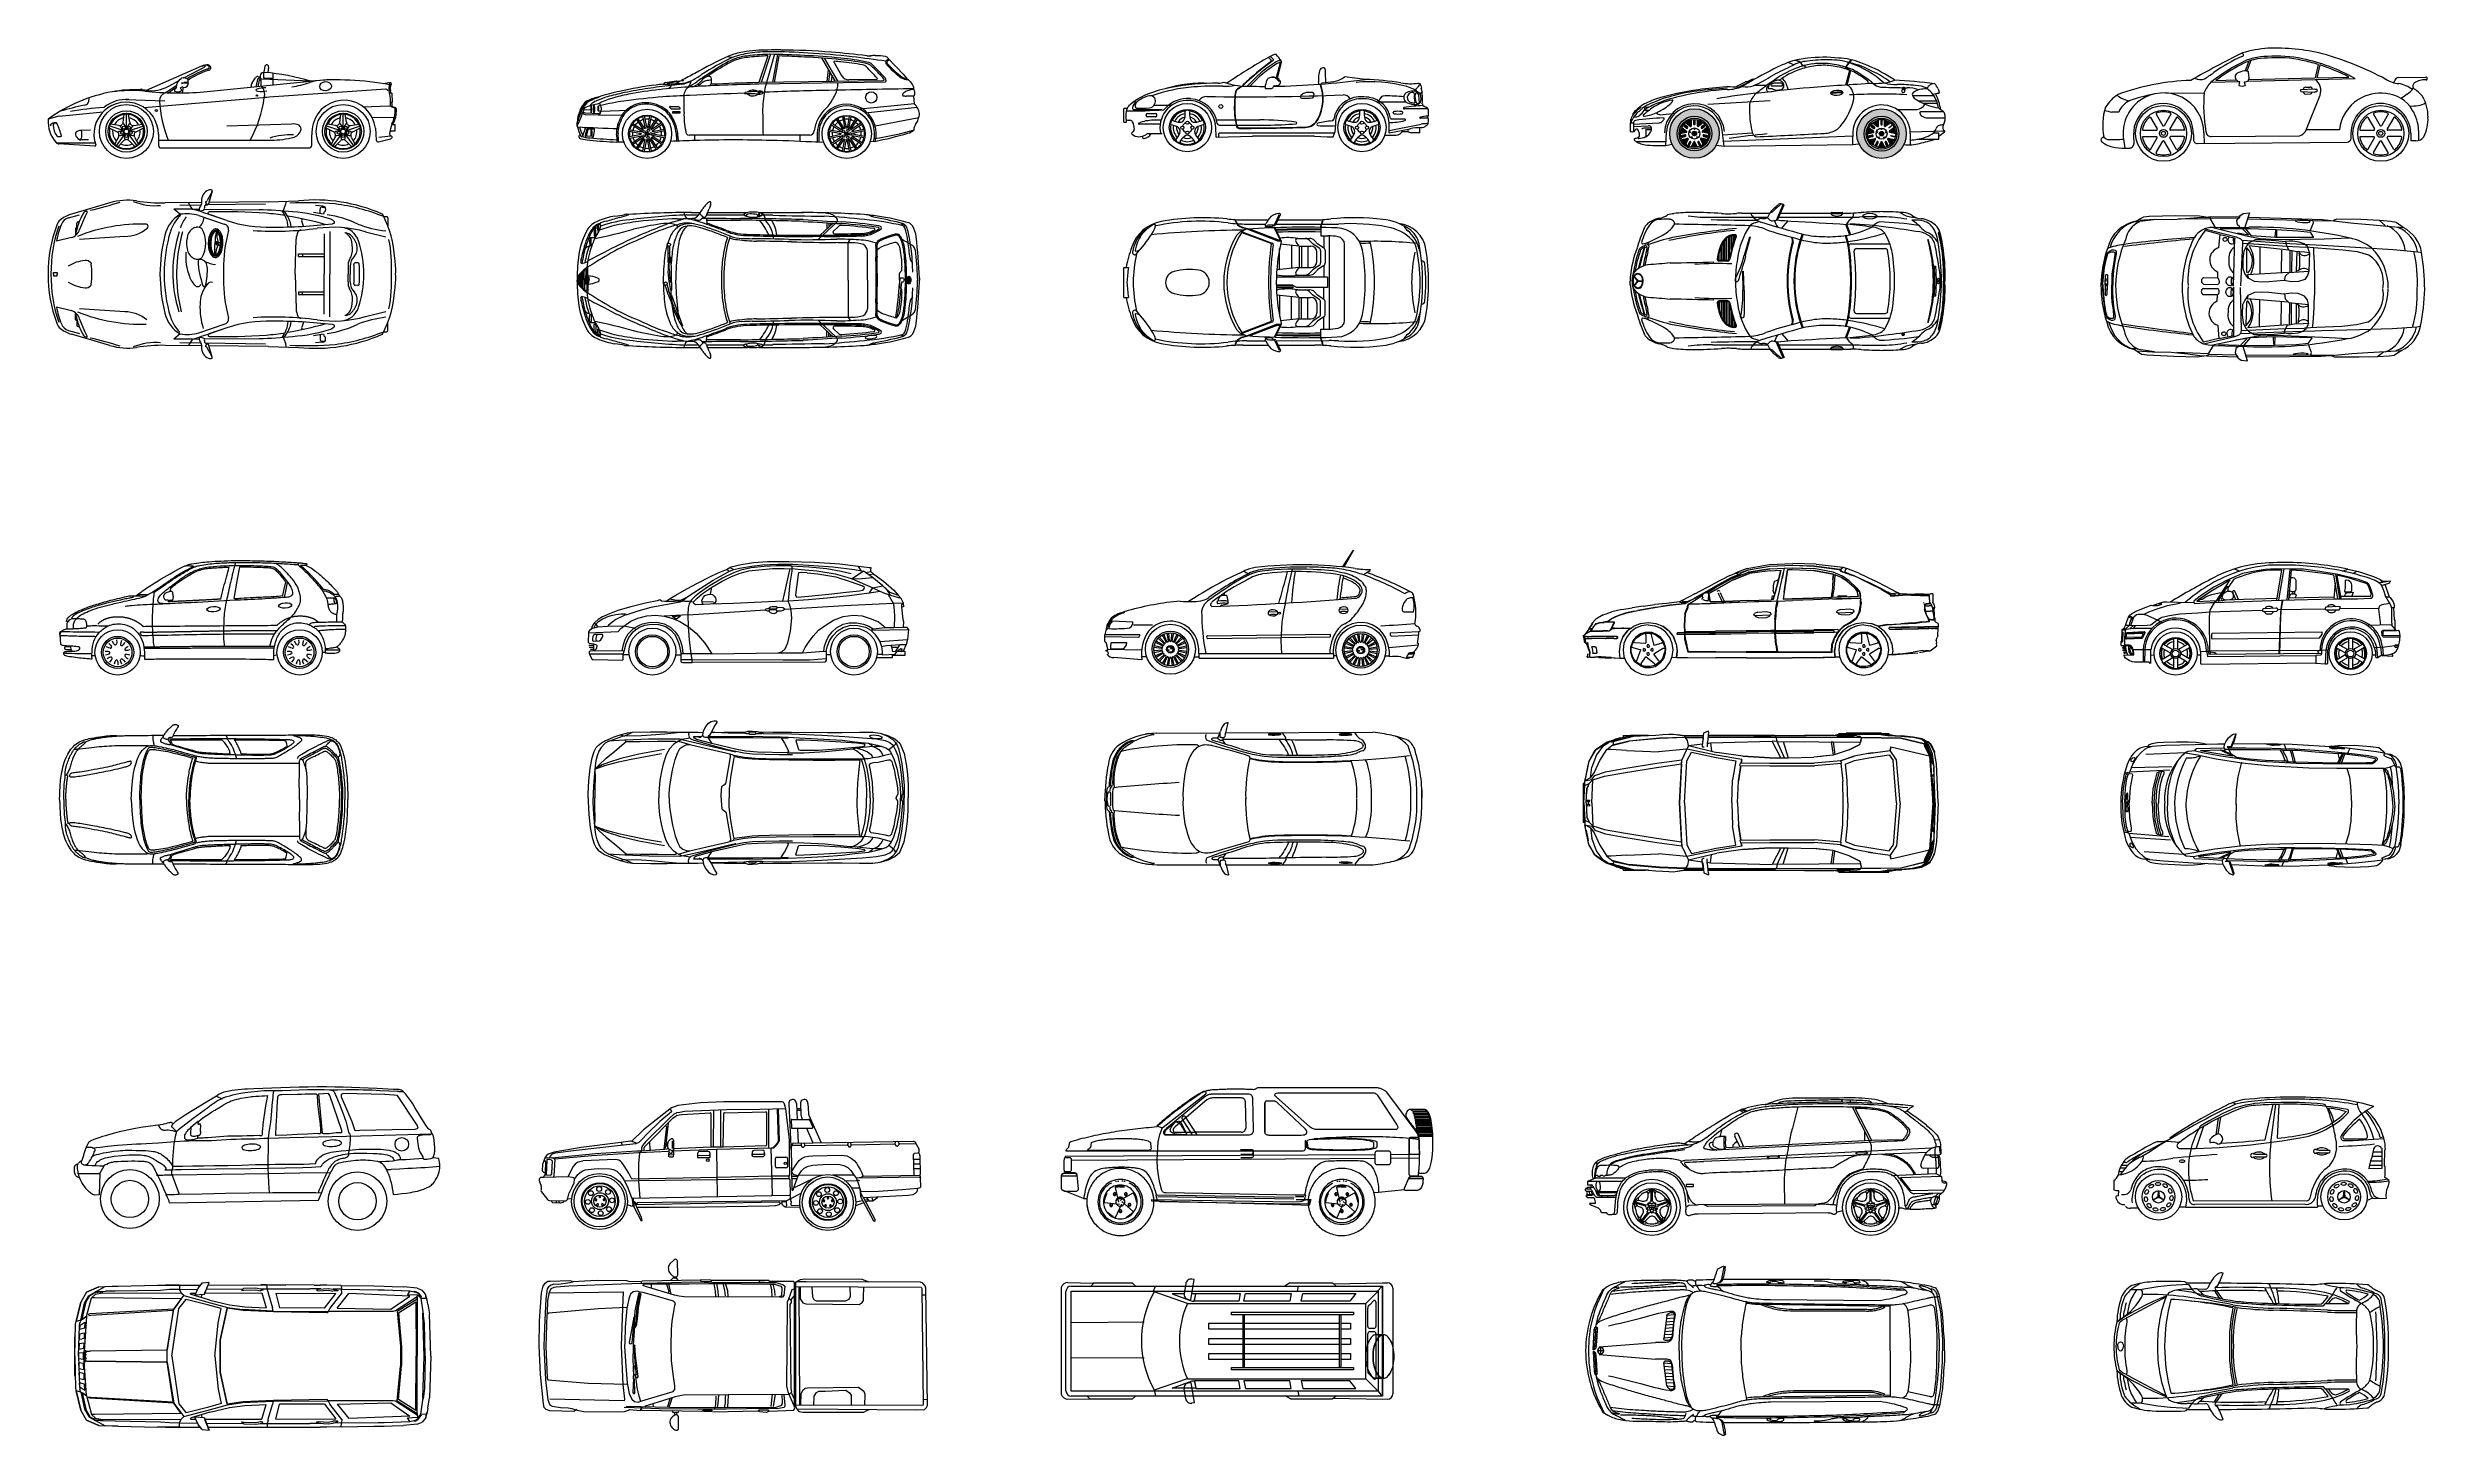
# Model space of a CAD drawing. Header units: millimetres. Extents: x -17157 to 13723, y 21549 to 39550.
import ezdxf

# ---------------------------------------------------------------- set-up
doc = ezdxf.new("R2010")
doc.units = ezdxf.units.MM
doc.styles.add('ALFA', font='Arial Black.ttf')
doc.styles.get("Standard").update_dxf_attribs({"font": 'Arial.ttf'})

# ---------------------------------------------------------------- blocks, each defined once
blk = doc.blocks.new('A$C1828033A')
for p, q in [((1570, 1840), (1599, 1969)), ((673, 1836), (1490, 1840)), ((1564, 1693), (1527, 1746)), ((1532, 1753), (1531, 1779)), ((1560, 1840), (3474, 1849)), ((2119, 1820), (2286, 1824)), ((3036, 1817), (3203, 1821)), ((0, 1009), (0, 972)), ((0, 952), (0, 990)), ((4110, 1099), (4110, 991)), ((4110, 882), (4110, 990)), ((677, 129), (1494, 129)), ((1567, 276), (1531, 222)), ((1536, 215), (1534, 189)), ((1564, 129), (3478, 129)), ((1574, 129), (1604, 0)), ((2123, 151), (2290, 148)), ((3040, 158), (3207, 156))]:
    blk.add_line(p, q)
for centre, radius, start, end in [((1079, 1974), 433, 337.3644, 345.0099), ((1702, 1807), 212, 136.8745, 165.0099), ((1588, 1913), 57, 79.4418, 136.8745), ((421, 1389), 379, 129.3535, 172.6138), ((481, 1365), 397, 112.9834, 159.1679), ((990, 1217), 874, 153.9641, 185.7658), ((463, 1386), 358, 133.1679, 165.187), ((519, 1363), 394, 137.2286, 164.0536), ((684, 933), 902, 90.7372, 123.9541), ((1081, -2887), 4572, 88.8091, 101.0492), ((549, 1275), 499, 114.7244, 131.6044), ((1056, 552), 1358, 121.1892, 127.4518), ((354, 1664), 72.6, 69.9326, 112.9834), ((353, 1685), 44.6, 69.9125, 105.8453), ((241, 1865), 188, 306.308, 312.426), ((785, 910), 917, 99.1579, 117.034), ((570, 1599), 227, 72.1859, 101.8898), ((1456, 1351), 397, 133.0452, 158.0199), ((1177, 1619), 65.2, 44.2313, 90.4771), ((1322, 1459), 228, 104.505, 126.8978), ((1312, 1366), 317, 82.7826, 98.5343), ((1360, 1786), 56.9, 146.6185, 219.5319), ((2922, 5895), 4445, 248.8281, 254.89), ((1332, 1426), 255, 76.5781, 85.6009), ((1392, 1757), 9.83, 134.6352, 172.7617), ((1388, 1758), 6.1, 172.7617, 242.0955), ((1397, 1753), 16.2, 83.8374, 134.6352), ((1526, 2017), 299, 242.0955, 253.5128), ((-1656, -10090), 12152, 73.1416, 75.4778), ((1436, 1264), 507, 86.9673, 94.3058), ((-2855, -12782), 15134, 72.2641, 73.5128), ((1482, 1776), 18.5, 145.4498, 201.5142), ((1376, 1850), 111, 325.4498, 337.3644), ((1678, 1813), 189, 172.0537, 187.8797), ((1496, 1788), 5.73, 187.8797, 262.6953), ((1412, 1132), 656, 81.2092, 82.6953), ((1525, 1862), 83.2, 261.2092, 284.8546), ((1936, -32020), 33775, 89.328, 90.6843), ((1541, 1802), 20.6, 284.8546, 351.5383), ((1606, 1829), 47.6, 166.3308, 194.2174), ((1516, 1806), 46, 351.5383, 14.2174), ((2346, 3477), 1936, 252.2641, 262.2383), ((2269, 3182), 1657, 252.2204, 266.5814), ((2518, 13374), 11823, 267.8993, 272.1186), ((2564, 13437), 11972, 268.2538, 276.6453), ((1814, 1335), 608, 20.8343, 43.5459), ((2207, 1729), 144, 17.1419, 52.2949), ((3199, 75728), 73980, 269.32804, 269.74624), ((2294, 1770), 51.3, 340.3634, 1.4929), ((1928, 1432), 524, 13.1112, 37.777), ((1659, 1350), 861, 13.4779, 27.8387), ((2841, -5209), 6958, 86.7723, 89.7462), ((2917, 2576), 1018, 272.1186, 281.2612), ((2904, 3573), 2036, 274.5682, 277.7787), ((2343, 5461), 3960, 281.2612, 283.2284), ((3125, 1953), 401, 277.7787, 292.8732), ((3221, 1536), 202, 65.7161, 86.7723), ((3493, 1992), 295, 210.6615, 230.6814), ((3195, 1835), 234, 283.2284, 302.5405), ((3642, 729), 928, 108.7435, 112.8732), ((3256, 1613), 118, 46.2833, 65.7161), ((3265, 1652), 118, 20.4413, 70.1734), ((3254, 1742), 124, 302.5405, 318.454), ((3299, 1658), 55.3, 22.7212, 46.2833), ((3326, 1660), 55.3, 288.7435, 350.5078), ((3333, 1672), 19.1, 318.454, 22.7212), ((3298, 1664), 83.6, 350.5078, 20.4413), ((3116, -1001), 2872, 77.9714, 82.8366), ((3443, 534), 1303, 67.9687, 77.9714), ((3560, 1358), 486, 40.0689, 63.9326), ((2331, 1051), 1716, 357.9891, 21.1737), ((3787, 1544), 245, 25.3953, 53.758), ((2222, 1036), 1889, 358.6343, 18.9361), ((2362, 980), 2362, 168.8204, 180.1957), ((2075, 1015), 2026, 165.9574, 176.4795), ((1471, 1117), 1401, 165.0628, 178.1832), ((1148, 1183), 1048, 164.0536, 181.2442), ((2408, 1045), 1396, 160.9916, 182.8212), ((4057, 1025), 2232, 167.3282, 181.1678), ((1859, 1521), 21.9, 342.0255, 62.6317), ((2253, 3084), 1621, 256.5998, 268.093), ((2253, 3084), 1614, 256.5998, 268.093), ((2485, 19905), 18380, 269.0179, 270.701), ((2564, 13437), 11979, 268.2538, 273.0157), ((2609, 7261), 5736, 271.0079, 274.5682), ((1973, 1041), 1296, 357.9645, 19.8911), ((3073, 1310), 354, 16.9626, 31.168), ((1973, 1041), 1486, 357.9645, 14.5085), ((2193, 1026), 1776, 358.8582, 16.8043), ((2362, 993), 2362, 180.0784, 191.4537), ((638, 1018), 620, 171.786, 184.2828), ((639, 946), 620, 175.9913, 188.4881), ((74, 1093), 50.9, 114.3128, 164.401), ((345, 981), 319, 165.9346, 181.7467), ((345, 981), 319, 178.5274, 194.3395), ((56, 1052), 21.5, 19.433, 161.2585), ((111, 1094), 49.3, 113.9347, 189.3368), ((85, 1169), 17.4, 208.056, 329.3591), ((-1700, 1047), 1776, 357.5862, 0.4052), ((-1700, 906), 1776, 359.8689, 2.6879), ((710, 1028), 614, 172.8553, 185.2623), ((711, 936), 614, 175.0118, 187.4188), ((127, 1103), 26.5, 104.0843, 176.364), ((2127, -19353), 20580, 93.2373, 95.5953), ((2408, 928), 1396, 177.4529, 199.2825), ((4057, 956), 2232, 179.1063, 192.9459), ((1973, 930), 1296, 340.383, 2.3096), ((1973, 930), 1486, 345.7657, 2.3096), ((2193, 946), 1776, 343.4698, 1.416), ((2331, 921), 1716, 339.1004, 2.285), ((2222, 936), 1889, 341.338, 1.6398), ((75, 869), 50.9, 195.8731, 245.9613), ((56, 909), 21.5, 199.0156, 340.8412), ((2075, 956), 2026, 183.7946, 194.3167), ((111, 868), 49.3, 170.9374, 246.3394), ((86, 792), 17.4, 30.915, 152.2181), ((1471, 852), 1401, 182.0909, 195.2113), ((128, 859), 26.5, 183.9101, 256.1898), ((1149, 784), 1048, 179.0299, 196.2205), ((991, 749), 874, 174.5084, 206.31), ((2030, 21324), 20580, 264.6788, 267.0368), ((423, 574), 379, 187.6604, 230.9206), ((483, 598), 397, 201.1062, 247.2907), ((465, 577), 358, 195.0871, 227.1062), ((521, 601), 394, 196.2205, 223.0455), ((1063, 4853), 4572, 259.2249, 271.465), ((551, 689), 499, 228.6697, 245.5497), ((1054, 1414), 1358, 232.8224, 239.0849), ((1458, 617), 397, 202.2542, 227.2289), ((1325, 509), 228, 233.3763, 255.7691), ((2945, -3920), 4445, 105.3841, 111.446), ((-1709, 12043), 12152, 284.7963, 287.1325), ((-2920, 14729), 15134, 286.7613, 288.01), ((2358, -1505), 1936, 98.0358, 108.01), ((2280, -1210), 1657, 93.6927, 108.0537), ((1861, 449), 21.9, 297.6424, 18.2486), ((2263, -1112), 1621, 92.1811, 103.6743), ((2263, -1112), 1614, 92.1811, 103.6743), ((2577, -11400), 11823, 88.1555, 92.3748), ((2576, -17931), 18380, 89.5732, 91.2562), ((2624, -11464), 11979, 87.2584, 92.0203), ((2624, -11464), 11972, 83.6288, 92.0203), ((1815, 635), 608, 316.7282, 339.4398), ((1931, 538), 524, 322.4971, 347.1629), ((1661, 619), 861, 332.4354, 346.7963), ((2639, -5287), 5736, 85.7059, 89.2662), ((2925, -601), 1018, 79.0129, 88.1555), ((2916, -1598), 2036, 82.4955, 85.7059), ((2364, -3489), 3960, 77.0457, 79.0129), ((3130, 23), 401, 67.4009, 82.4955), ((3199, 142), 234, 57.7336, 77.0457), ((3640, 1250), 928, 247.4009, 251.5306), ((3258, 235), 124, 41.8201, 57.7336), ((3329, 318), 55.3, 9.7663, 71.5306), ((3336, 305), 19.1, 337.5529, 41.8201), ((3074, 666), 354, 329.1061, 343.3115), ((3301, 313), 83.6, 339.8329, 9.7663), ((3561, 620), 486, 296.3415, 320.2052), ((3790, 435), 245, 306.5161, 334.8789), ((684, 1031), 902, 236.32, 269.5369), ((357, 299), 72.6, 247.2907, 290.3415), ((356, 278), 44.6, 254.4288, 290.3616), ((246, 97), 188, 47.8481, 53.9661), ((785, 1055), 917, 243.2401, 261.1162), ((573, 365), 227, 258.3843, 288.0882), ((1180, 348), 65.2, 269.797, 316.0428), ((1314, 601), 317, 261.7398, 277.4915), ((1364, 182), 56.9, 140.7422, 213.6556), ((1335, 541), 255, 274.6733, 283.696), ((1392, 210), 6.1, 118.1786, 187.5124), ((1396, 210), 9.83, 187.5124, 225.6389), ((1530, -48), 299, 106.7613, 118.1786), ((1400, 215), 16.2, 225.6389, 276.4367), ((1438, 704), 507, 265.9683, 273.3068), ((1486, 192), 18.5, 158.7599, 214.8243), ((1380, 118), 111, 22.9097, 34.8243), ((1083, -7), 433, 15.2642, 22.9097), ((1681, 156), 189, 172.3944, 188.2204), ((1500, 180), 5.73, 97.5788, 172.3944), ((1412, 836), 656, 277.5788, 279.0649), ((1706, 162), 212, 195.2642, 223.3996), ((1529, 106), 83.2, 75.4195, 99.0649), ((1778, 33990), 33775, 269.5898, 270.9461), ((1545, 167), 20.6, 8.7358, 75.4195), ((1593, 56), 57, 223.3996, 280.8323), ((1610, 140), 47.6, 166.0567, 193.9433), ((1520, 163), 46, 346.0567, 8.7358), ((2211, 243), 144, 307.9792, 343.1322), ((3557, -73751), 73980, 90.52786, 90.94606), ((2298, 202), 51.3, 358.7812, 19.9107), ((2811, 7184), 6958, 270.5279, 273.5018), ((3224, 441), 202, 273.5018, 294.5581), ((3497, -14), 295, 129.5927, 149.6127), ((3259, 364), 118, 294.5581, 313.9908), ((3269, 325), 118, 290.1007, 339.8329), ((3303, 319), 55.3, 313.9908, 337.5529), ((3107, 2977), 2872, 277.4375, 282.3027), ((3441, 1444), 1303, 282.3027, 292.3054)]:
    blk.add_arc(centre, radius, start, end)
at = {"extrusion": (0, 0, -1)}
blk.add_ellipse((1499, 1761), major_axis=(33.6, -8.3), ratio=0.530479, start_param=5.944341, end_param=9.424778, dxfattribs=at)
for centre in [(2202, 1822), (3120, 1819)]:
    blk.add_ellipse(centre, major_axis=(-83.3, -1.8), ratio=0.133101, dxfattribs=at)
blk.add_ellipse((1503, 207), major_axis=(33.5, 8.4), ratio=0.530479, start_param=5.944341, end_param=9.424778)
for centre in [(2206, 150), (3124, 157)]:
    blk.add_ellipse(centre, major_axis=(-83.3, 1.4), ratio=0.133101)
blk = doc.blocks.new('A$C1E5A7605')
for p, q in [((3083, 1401), (3224, 1621)), ((3224, 1621), (3097, 1400)), ((1469, 959), (1452, 956)), ((1452, 956), (1461, 922)), ((1545, 1060), (1546, 1033)), ((100, 704), (363, 692)), ((372, 650), (619, 650)), ((2123, 822), (2233, 823)), ((3041, 855), (3149, 858)), ((0, 435), (0, 523)), ((452, 523), (0, 523)), ((440, 486), (0, 495)), ((15, 311), (18, 321)), ((39, 311), (15, 311)), ((38, 340), (18, 422)), ((18, 321), (39, 322)), ((39, 322), (38, 340)), ((474, 324), (39, 331)), ((44, 276), (39, 311)), ((70, 340), (222, 339)), ((83, 424), (283, 422)), ((738, 346), (636, 357)), ((738, 322), (639, 312)), ((740, 311), (640, 290)), ((740, 357), (642, 378)), ((747, 380), (654, 421)), ((752, 390), (666, 440)), ((766, 409), (690, 477)), ((774, 417), (707, 491)), ((793, 431), (742, 520)), ((804, 436), (763, 527)), ((826, 444), (805, 543)), ((809, 328), (809, 348)), ((809, 328), (832, 328)), ((809, 324), (832, 324)), ((809, 308), (809, 324)), ((837, 445), (827, 545)), ((828, 365), (883, 365)), ((853, 347), (883, 347)), ((853, 343), (883, 343)), ((861, 445), (872, 547)), ((872, 443), (893, 541)), ((883, 347), (883, 365)), ((883, 319), (883, 343)), ((895, 436), (937, 529)), ((905, 431), (955, 517)), ((924, 417), (993, 493)), ((932, 409), (1007, 476)), ((946, 390), (1035, 441)), ((952, 379), (1043, 420)), ((959, 357), (1059, 378)), ((959, 311), (1056, 290)), ((961, 346), (1060, 356)), ((961, 322), (1062, 311)), ((1332, 510), (2919, 530)), ((1332, 474), (2920, 494)), ((3208, 336), (3107, 347)), ((3208, 312), (3109, 302)), ((3210, 347), (3112, 368)), ((3217, 370), (3124, 411)), ((3222, 380), (3136, 430)), ((3236, 399), (3161, 468)), ((3244, 407), (3178, 481)), ((3264, 421), (3213, 510)), ((3274, 426), (3233, 518)), ((3296, 434), (3275, 534)), ((3279, 319), (3279, 338)), ((3279, 319), (3302, 319)), ((3279, 314), (3302, 314)), ((3279, 298), (3279, 314)), ((3308, 435), (3297, 535)), ((3298, 356), (3354, 356)), ((3323, 337), (3354, 337)), ((3323, 333), (3354, 333)), ((3331, 435), (3342, 537)), ((3343, 434), (3363, 531)), ((3354, 337), (3354, 356)), ((3354, 309), (3354, 333)), ((3365, 426), (3407, 519)), ((3375, 421), (3425, 508)), ((3394, 407), (3463, 483)), ((3403, 399), (3477, 466)), ((3417, 380), (3505, 431)), ((3422, 370), (3513, 410)), ((3429, 347), (3529, 368)), ((3431, 336), (3530, 346)), ((3431, 312), (3532, 301)), ((3681, 359), (4065, 391)), ((4070, 561), (3701, 545)), ((3714, 506), (4066, 523)), ((4052, 414), (4069, 414)), ((29, 265), (44, 276)), ((479, 197), (115, 227)), ((474, 241), (539, 241)), ((747, 288), (656, 248)), ((752, 278), (664, 227)), ((766, 259), (692, 192)), ((774, 251), (706, 175)), ((793, 237), (743, 150)), ((803, 232), (762, 138)), ((826, 224), (805, 127)), ((815, 300), (864, 300)), ((837, 223), (826, 121)), ((861, 223), (871, 123)), ((872, 224), (893, 124)), ((895, 232), (935, 140)), ((905, 237), (956, 148)), ((924, 251), (991, 176)), ((932, 259), (1008, 190)), ((946, 278), (1033, 228)), ((951, 288), (1045, 247)), ((1159, 238), (1221, 238)), ((1220, 278), (2962, 278)), ((1221, 219), (2964, 219)), ((2963, 252), (3003, 252)), ((3210, 301), (3110, 280)), ((3217, 278), (3126, 238)), ((3222, 268), (3134, 217)), ((3236, 249), (3162, 182)), ((3244, 241), (3176, 165)), ((3263, 227), (3214, 141)), ((3274, 222), (3232, 129)), ((3296, 214), (3275, 117)), ((3285, 290), (3334, 290)), ((3308, 213), (3297, 111)), ((3331, 213), (3342, 113)), ((3343, 214), (3364, 115)), ((3365, 222), (3406, 131)), ((3375, 227), (3426, 138)), ((3394, 241), (3461, 167)), ((3403, 249), (3478, 181)), ((3416, 268), (3503, 218)), ((3422, 278), (3515, 237)), ((3429, 301), (3527, 280)), ((3635, 250), (3692, 250)), ((3910, 230), (3980, 230)), ((3934, 276), (4007, 276)), ((4018, 290), (3955, 290))]:
    blk.add_line(p, q)
for centre, radius in [((849, 334), 324), ((2262, 803), 14.4), ((3319, 324), 324), ((849, 334), 236), ((849, 334), 214), ((849, 334), 49.7), ((3319, 324), 236), ((3319, 324), 214), ((3319, 324), 49.7), ((3319, 324), 49.7)]:
    blk.add_circle(centre, radius)
for centre, radius, start, end in [((3957, -3387), 5203, 114.4569, 123.494), ((3432, -1854), 3537, 116.2642, 126.0973), ((3202, -1413), 2977, 117.1222, 127.07), ((2365, 203), 1203, 111.3483, 122.6554), ((2055, 782), 621, 99.7093, 113.9187), ((1913, 1489), 178, 231.7624, 254.7147), ((2193, 613), 715, 102.1533, 119.247), ((2127, 751), 624, 95.8371, 114.7258), ((2097, 824), 527, 96.2636, 108.7847), ((2550, -3825), 5254, 82.3867, 96.5556), ((2494, -2791), 4164, 87.1411, 96.2636), ((2500, -2059), 3401, 80.6338, 97.7182), ((2559, -2713), 4114, 89.2393, 96.9077), ((-9426, 4328), 12166, 343.7786, 345.7838), ((8218, -52), 5963, 166.1764, 170.5788), ((7030, 591), 4625, 170.6539, 175.6917), ((2528, -5063), 6465, 86.5205, 89.2393), ((2719, -249), 1616, 76.1953, 90.6334), ((2830, -94), 1486, 77.2268, 86.5205), ((6577, 630), 3586, 169.2879, 174.4203), ((6577, 630), 3546, 169.3312, 174.306), ((2915, 683), 629, 56.8185, 77.2925), ((2915, 683), 600, 56.8185, 73.3484), ((3009, 858), 473, 53.939, 78.2767), ((2781, -308), 1706, 70.3073, 77.2268), ((3449, 2870), 1502, 262.2612, 269.8521), ((3168, 1038), 235, 35.5572, 59.6167), ((3484, 1174), 178, 110.0723, 136.0104), ((2176, -1999), 3502, 60.6643, 70.3073), ((1818, -2992), 4601, 62.1953, 69.9393), ((3408, 1376), 37.5, 294.0609, 348.0943), ((1307, -2741), 3715, 95.1372, 105.714), ((1100, 2142), 1190, 263.9456, 272.5421), ((1123, 1629), 676, 272.5421, 282.8974), ((1434, 806), 181, 131.5516, 173.2858), ((1228, 1168), 203, 282.8974, 306.0973), ((1688, 530), 556, 122.7122, 132.3157), ((1393, 914), 24.4, 142.9373, 254.97), ((1498, 837), 155, 126.1659, 143.9), ((172, 37846), 36976, 271.8827, 274.7862), ((3882, -2413), 4226, 120.837, 126.1784), ((1531, 686), 247, 76.141, 106.5535), ((1553, 964), 83.6, 140.8426, 183.2859), ((1523, 660), 304, 75.6168, 100.1476), ((1519, 985), 44.2, 93.3868, 135.481), ((1548, 881), 152, 83.1858, 101.7567), ((1566, 1003), 28.4, 48.283, 90.3438), ((1407, 954), 191, 355.0594, 21.5836), ((1587, 935), 10.6, 287.9579, 11.5059), ((172, 37846), 36956, 274.4678, 274.7862), ((3149, 1035), 178, 26.7054, 57.8587), ((3234, 1087), 71, 286.9639, 344.0571), ((3234, 1102), 106, 282.4616, 334.5348), ((3149, 1035), 206, 26.7054, 57.8587), ((3204, 1103), 105, 340.2958, 6.6725), ((3220, 1099), 117, 338.8987, 14.1616), ((3038, 1095), 353, 326.8587, 354.9378), ((3251, 1077), 145, 20.1609, 41.7902), ((3157, 1084), 234, 354.9378, 10.6707), ((4051, 838), 198, 130.7953, 176.0532), ((3958, 973), 105, 86.4563, 129.3299), ((3974, 900), 102, 87.5229, 120.537), ((3952, 1029), 50.2, 14.7696, 75.2572), ((3985, 990), 13.9, 17.1349, 119.2807), ((3696, 900), 316, 345.5308, 17.1349), ((3140, 806), 892, 350.7992, 15.358), ((10, 616), 29, 281.1931, 5.3216), ((168, 597), 150, 142.8533, 179.8527), ((236, 584), 201, 130.3992, 169.7968), ((194, 629), 157, 114.8816, 158.1735), ((-58, 662), 110, 359.9969, 13.2771), ((184, 602), 133, 129.519, 180.1187), ((351, 425), 396, 104.0458, 128.2059), ((500, 28), 832, 103.8215, 116.5201), ((274, 686), 89, 301.5441, 3.7344), ((867, 290), 412, 104.1021, 137.015), ((850, 335), 364, 5.5559, 103.2267), ((4363, 851), 3109, 180.4361, 190.6033), ((1510, 897), 9.06, 91.9292, 201.9101), ((1484, 1200), 294, 274.9711, 291.2243), ((2188, 623), 164, 75.4208, 108.6822), ((4483, 444), 2200, 167.402, 184.3049), ((3319, 324), 358, 14.5922, 180), ((3228, 424), 268, 116.1391, 146.6817), ((3097, 632), 192, 75.7974, 104.959), ((2959, 972), 342, 296.1391, 318.6458), ((2190, 1649), 1367, 318.6458, 326.8587), ((13417, -143865), 144833, 93.7197, 93.89538), ((3885, 852), 31.3, 180.7936, 256.5521), ((3940, 1768), 949, 266.2441, 273.7559), ((4059, 670), 38.6, 190.7711, 248.5908), ((4015, 561), 78.9, 29.0667, 68.4458), ((657, 403), 668, 163.1089, 169.6047), ((16, 438), 16.1, 168.3147, 276.4705), ((115, 2897), 2296, 268.4146, 275.1453), ((343, 342), 273, 162.4073, 180.3535), ((206, 415), 77.8, 281.9767, 5.1089), ((397, 521), 54.9, 320.1929, 2.9211), ((967, 280), 494, 144.081, 189.7297), ((735, 334), 12.1, 269.9558, 89.9558), ((741, 369), 12.1, 251.9558, 71.9558), ((741, 299), 12.1, 287.9558, 107.9558), ((757, 401), 12.1, 233.9558, 53.9558), ((782, 426), 12.1, 215.9558, 35.9558), ((814, 442), 12.1, 197.9558, 17.9558), ((828, 346), 19.6, 89.4565, 173.0465), ((832, 326), 2.12, 270, 90), ((849, 448), 12.1, 179.9558, 359.9558), ((853, 345), 2.12, 90, 270), ((859, 324), 24.9, 280.8669, 348.5108), ((885, 442), 12.1, 161.9558, 341.9558), ((916, 426), 12.1, 143.9558, 323.9558), ((941, 401), 12.1, 125.9558, 305.9558), ((958, 299), 12.1, 71.9558, 251.9558), ((958, 369), 12.1, 107.9558, 287.9558), ((963, 334), 12.1, 89.9558, 269.9558), ((55, 228), 1166, 359.5686, 6.9808), ((1338, 492), 19.3, 110.1239, 251.3198), ((3448, 279), 531, 146.6817, 180.1039), ((2897, 512), 28.8, 321.5912, 39.8525), ((4632, 313), 1670, 179.631, 183.2196), ((3205, 324), 12.1, 269.9558, 89.9558), ((3211, 359), 12.1, 251.9558, 71.9558), ((3227, 391), 12.1, 233.9558, 53.9558), ((3253, 416), 12.1, 215.9558, 35.9558), ((3284, 432), 12.1, 197.9558, 17.9558), ((3298, 336), 19.6, 89.4565, 173.0465), ((3302, 316), 2.12, 270, 90), ((3319, 438), 12.1, 179.9558, 359.9558), ((3323, 335), 2.12, 90, 270), ((3329, 314), 24.9, 280.8669, 348.5108), ((3355, 432), 12.1, 161.9558, 341.9558), ((3386, 416), 12.1, 143.9558, 323.9558), ((3412, 391), 12.1, 125.9558, 305.9558), ((3428, 359), 12.1, 107.9558, 287.9558), ((3433, 324), 12.1, 89.9558, 269.9558), ((3167, 250), 525, 358.6344, 18.287), ((3729, 533), 30.5, 155.3129, 240.3405), ((3908, 428), 161, 301.1685, 355.233), ((3750, 507), 316, 343.0197, 2.9968), ((4026, 547), 46.1, 329.2452, 18.0685), ((4133, 461), 119, 112.5236, 122.4677), ((4051, 580), 38.5, 344.8456, 29.0667), ((118, 349), 123, 223.4029, 268.3751), ((757, 267), 12.1, 305.9558, 125.9558), ((782, 242), 12.1, 323.9558, 143.9558), ((814, 226), 12.1, 341.9558, 161.9558), ((849, 334), 48.3, 212.8744, 225.1756), ((849, 220), 12.1, 359.9558, 179.9558), ((884, 226), 12.1, 17.9558, 197.9558), ((916, 242), 12.1, 35.9558, 215.9558), ((941, 267), 12.1, 53.9558, 233.9558), ((3211, 289), 12.1, 287.9558, 107.9558), ((3227, 257), 12.1, 305.9558, 125.9558), ((3252, 232), 12.1, 323.9558, 143.9558), ((3284, 216), 12.1, 341.9558, 161.9558), ((3319, 324), 48.3, 212.8744, 225.1756), ((3319, 210), 12.1, 359.9558, 179.9558), ((3355, 216), 12.1, 17.9558, 197.9558), ((3386, 232), 12.1, 35.9558, 215.9558), ((3412, 257), 12.1, 53.9558, 233.9558), ((3428, 289), 12.1, 71.9558, 251.9558), ((3760, -634), 874, 84.8983, 94.4452), ((4009, 812), 601, 253.3912, 260.6313), ((4120, 144), 226, 144.5221, 157.9107), ((3916, 315), 96, 267.571, 297.1015), ((4082, 92), 235, 122.8374, 128.9566), ((3957, 274), 50.1, 296.9818, 1.8363), ((4002, 289), 16.3, 290.7411, 1.4892)]:
    blk.add_arc(centre, radius, start, end)
for centre, major_axis, ratio in [((2179, 807), (-59, 3.8), 0.75097), ((3096, 842), (-56.2, 0.9), 0.856992)]:
    blk.add_ellipse(centre, major_axis=major_axis, ratio=ratio)
blk = doc.blocks.new('A$C5E793984')
for p, q in [((1563, 1839), (1626, 1865)), ((1624, 1849), (1626, 1865)), ((154, 1611), (75, 1474)), ((149, 1606), (80, 1487)), ((172, 1555), (114, 1393)), ((160, 1619), (149, 1606)), ((303, 1712), (154, 1611)), ((289, 1706), (160, 1619)), ((168, 1620), (175, 1629)), ((255, 1666), (172, 1555)), ((175, 1629), (271, 1693)), ((214, 1482), (306, 1624)), ((226, 1659), (232, 1667)), ((226, 1659), (232, 1667)), ((232, 1668), (234, 1670)), ((233, 1668), (234, 1670)), ((234, 1670), (240, 1673)), ((234, 1670), (240, 1673)), ((243, 1674), (263, 1685)), ((243, 1674), (263, 1685)), ((255, 1666), (338, 1720)), ((271, 1693), (292, 1704)), ((312, 1718), (289, 1706)), ((303, 1712), (398, 1744)), ((306, 1624), (372, 1674)), ((361, 1623), (306, 1624)), ((394, 1746), (312, 1718)), ((315, 1716), (331, 1724)), ((331, 1724), (393, 1746)), ((370, 1724), (338, 1720)), ((348, 1727), (360, 1733)), ((360, 1733), (375, 1736)), ((360, 1733), (360, 1733)), ((564, 1613), (361, 1623)), ((370, 1724), (654, 1796)), ((393, 1718), (370, 1724)), ((372, 1674), (596, 1734)), ((372, 1674), (394, 1691)), ((393, 1746), (398, 1747)), ((394, 1691), (393, 1718)), ((452, 1765), (394, 1746)), ((429, 1761), (394, 1746)), ((394, 1691), (597, 1737)), ((433, 1759), (395, 1744)), ((398, 1744), (576, 1793)), ((434, 1759), (398, 1744)), ((429, 1761), (452, 1765)), ((478, 1777), (445, 1764)), ((478, 1777), (445, 1764)), ((478, 1777), (576, 1793)), ((518, 1804), (808, 1804)), ((518, 1804), (518, 1784)), ((564, 1613), (975, 1595)), ((576, 1793), (568, 1791)), ((576, 1793), (654, 1796)), ((990, 1769), (596, 1734)), ((597, 1737), (990, 1771)), ((849, 1807), (615, 1807)), ((654, 1796), (745, 1800)), ((745, 1800), (843, 1807)), ((843, 1807), (941, 1812)), ((941, 1812), (1032, 1820)), ((1344, 1627), (975, 1595)), ((990, 1771), (1326, 1783)), ((1328, 1781), (990, 1769)), ((1032, 1820), (1110, 1824)), ((1110, 1824), (1171, 1825)), ((1171, 1825), (1313, 1801)), ((1223, 1820), (1316, 1804)), ((1223, 1820), (1224, 1820)), ((1224, 1820), (1316, 1804)), ((1365, 1674), (1280, 1489)), ((1560, 1801), (1311, 1801)), ((1311, 1801), (1326, 1783)), ((1316, 1804), (1561, 1805)), ((1317, 1804), (1316, 1804)), ((1317, 1804), (1561, 1805)), ((1326, 1783), (1559, 1783)), ((1326, 1783), (1328, 1781)), ((1328, 1781), (1559, 1781)), ((1351, 1740), (1328, 1781)), ((1365, 1674), (1344, 1627)), ((1725, 1549), (1344, 1627)), ((1345, 1477), (1404, 1590)), ((1365, 1674), (1351, 1740)), ((1365, 1674), (1546, 1696)), ((1365, 1674), (1733, 1587)), ((1404, 1590), (1726, 1519)), ((1548, 1717), (1542, 1664)), ((1550, 1655), (1542, 1664)), ((1558, 1770), (1548, 1717)), ((1570, 1655), (1550, 1655)), ((1553, 1713), (1563, 1839)), ((1611, 1719), (1608, 1699)), ((1608, 1699), (1608, 1658)), ((1610, 1719), (1610, 1683)), ((1610, 1704), (1653, 1709)), ((1624, 1849), (1611, 1719)), ((1617, 1783), (2501, 1785)), ((1617, 1782), (2502, 1783)), ((2488, 1807), (1619, 1805)), ((1619, 1805), (2488, 1807)), ((1619, 1805), (2270, 1806)), ((2487, 1803), (1619, 1801)), ((1653, 1709), (2450, 1731)), ((1653, 1709), (1663, 1603)), ((1663, 1603), (1733, 1587)), ((2057, 1493), (1725, 1549)), ((2070, 1537), (1733, 1587)), ((2070, 1537), (1733, 1587)), ((2214, 1799), (2440, 1798)), ((2221, 1797), (2214, 1799)), ((2262, 1795), (2221, 1797)), ((2262, 1795), (2379, 1795)), ((2488, 1803), (2271, 1803)), ((2431, 1796), (2379, 1795)), ((2440, 1798), (2431, 1796)), ((2564, 1517), (2450, 1731)), ((2518, 1730), (2450, 1731)), ((2487, 1803), (2501, 1785)), ((2488, 1803), (2487, 1803)), ((2488, 1807), (3252, 1814)), ((2488, 1807), (3252, 1814)), ((2488, 1803), (3303, 1811)), ((2488, 1807), (2488, 1807)), ((2501, 1785), (3603, 1783)), ((2502, 1783), (2501, 1785)), ((2502, 1783), (3604, 1781)), ((2507, 1774), (2502, 1783)), ((2518, 1730), (2507, 1774)), ((2518, 1730), (3598, 1720)), ((2611, 1517), (2518, 1730)), ((2592, 1729), (2657, 1517)), ((3243, 1551), (2991, 1526)), ((3243, 1551), (3109, 1537)), ((3218, 1723), (3243, 1551)), ((3218, 1723), (3243, 1723)), ((3243, 1723), (3598, 1720)), ((3243, 1723), (3265, 1558)), ((3448, 1621), (3243, 1551)), ((3252, 1814), (3252, 1814)), ((3270, 1811), (3310, 1821)), ((3289, 1798), (3515, 1797)), ((3289, 1798), (3296, 1796)), ((3338, 1795), (3296, 1796)), ((3303, 1811), (3389, 1809)), ((3310, 1821), (3370, 1826)), ((3315, 1831), (3963, 1831)), ((3315, 1831), (3315, 1822)), ((3454, 1794), (3338, 1795)), ((3370, 1826), (3448, 1825)), ((3548, 1802), (3389, 1809)), ((3868, 1834), (3412, 1834)), ((3448, 1825), (3539, 1824)), ((3587, 1689), (3448, 1621)), ((3448, 1621), (3587, 1689)), ((3506, 1795), (3454, 1794)), ((3515, 1797), (3506, 1795)), ((3697, 1572), (3513, 1539)), ((3539, 1824), (3637, 1824)), ((3548, 1802), (3587, 1796)), ((3587, 1796), (3603, 1783)), ((3587, 1689), (3598, 1720)), ((3604, 1751), (3598, 1720)), ((3602, 1737), (3606, 1761)), ((3603, 1783), (4122, 1775)), ((3604, 1781), (3603, 1783)), ((3604, 1781), (4122, 1773)), ((3604, 1781), (3606, 1761)), ((3604, 1777), (3604, 1781)), ((3637, 1824), (3735, 1823)), ((3697, 1572), (3980, 1611)), ((3758, 1581), (3697, 1572)), ((3704, 1514), (3970, 1555)), ((3735, 1823), (3832, 1824)), ((3832, 1824), (3941, 1804)), ((3832, 1824), (3958, 1804)), ((3832, 1824), (3904, 1823)), ((3904, 1823), (3964, 1820)), ((4122, 1798), (3941, 1804)), ((3958, 1804), (4130, 1799)), ((3961, 1807), (4131, 1801)), ((3961, 1807), (3992, 1805)), ((3963, 1831), (3963, 1821)), ((3964, 1820), (4050, 1804)), ((3970, 1555), (4020, 1483)), ((3980, 1611), (3990, 1660)), ((3990, 1660), (3980, 1611)), ((4066, 1490), (3980, 1611)), ((3990, 1660), (4490, 1541)), ((3992, 1805), (4131, 1799)), ((3998, 1814), (4002, 1813)), ((4002, 1813), (4002, 1813)), ((4058, 1802), (4065, 1801)), ((4122, 1798), (4267, 1782)), ((4267, 1782), (4122, 1798)), ((4122, 1775), (4425, 1703)), ((4122, 1773), (4122, 1775)), ((4122, 1773), (4428, 1697)), ((4266, 1786), (4130, 1799)), ((4278, 1786), (4131, 1801)), ((4131, 1799), (4296, 1783)), ((4400, 1760), (4266, 1786)), ((4393, 1754), (4267, 1782)), ((4396, 1764), (4278, 1786)), ((4296, 1783), (4389, 1765)), ((4324, 1770), (4324, 1770)), ((4389, 1765), (4404, 1759)), ((4482, 1681), (4393, 1754)), ((4396, 1764), (4501, 1703)), ((4433, 1747), (4396, 1764)), ((4502, 1696), (4400, 1760)), ((4417, 1751), (4400, 1760)), ((4425, 1703), (4436, 1715)), ((4425, 1703), (4432, 1711)), ((4425, 1703), (4428, 1697)), ((4433, 1658), (4428, 1697)), ((4428, 1697), (4433, 1658)), ((4428, 1697), (4506, 1502)), ((4433, 1747), (4498, 1707)), ((4433, 1658), (4490, 1541)), ((4433, 1658), (4490, 1541)), ((4433, 1657), (4433, 1658)), ((4435, 1695), (4448, 1705)), ((4435, 1695), (4511, 1513)), ((4436, 1715), (4480, 1681)), ((4448, 1705), (4518, 1535)), ((4482, 1681), (4459, 1701)), ((4488, 1716), (4464, 1728)), ((4480, 1681), (4528, 1566)), ((4482, 1681), (4480, 1681)), ((4480, 1681), (4482, 1681)), ((4529, 1566), (4482, 1681)), ((4488, 1716), (4492, 1711)), ((4494, 1707), (4502, 1696)), ((4501, 1703), (4498, 1707)), ((4500, 1704), (4530, 1648)), ((4501, 1703), (4556, 1599)), ((4501, 1703), (4551, 1608)), ((4559, 1585), (4502, 1696)), ((4534, 1637), (4502, 1696)), ((4549, 1408), (4528, 1566)), ((4548, 1430), (4529, 1566)), ((4534, 1637), (4559, 1585)), ((4551, 1608), (4556, 1599)), ((4552, 1607), (4553, 1598)), ((4556, 1599), (4557, 1589)), ((4584, 1440), (4559, 1585)), ((75, 1474), (23, 1219)), ((94, 1258), (23, 1219)), ((23, 1219), (111, 1237)), ((24, 1226), (26, 1244)), ((69, 1455), (26, 1244)), ((37, 1289), (64, 1421)), ((37, 1287), (37, 1289)), ((64, 1421), (64, 1422)), ((74, 1469), (69, 1455)), ((80, 1487), (77, 1477)), ((94, 1258), (114, 1393)), ((94, 1258), (141, 1320)), ((111, 1237), (150, 1288)), ((125, 1230), (276, 1277)), ((141, 1320), (214, 1482)), ((150, 1288), (290, 1335)), ((276, 1277), (521, 1321)), ((290, 1335), (527, 1378)), ((521, 1321), (950, 1389)), ((521, 1321), (950, 1389)), ((527, 1378), (956, 1447)), ((950, 1389), (1275, 1438)), ((950, 1389), (1275, 1438)), ((956, 1447), (1280, 1489)), ((1152, 1420), (1151, 1420)), ((1249, 932), (1280, 1489)), ((1275, 1438), (1249, 932)), ((1275, 1438), (1280, 1489)), ((1314, 932), (1345, 1477)), ((1314, 932), (1345, 1477)), ((1726, 1519), (1978, 1479)), ((1978, 1479), (1937, 1232)), ((2045, 1416), (2013, 1218)), ((2013, 1218), (2045, 1416)), ((2033, 1416), (2039, 1450)), ((2033, 1416), (2421, 1413)), ((2039, 1450), (2421, 1446)), ((2057, 1493), (2050, 1449)), ((2050, 1449), (2057, 1493)), ((2423, 1518), (2070, 1537)), ((2070, 1537), (2423, 1518)), ((2421, 1446), (2997, 1447)), ((2421, 1413), (3000, 1411)), ((2423, 1518), (2657, 1517)), ((2423, 1518), (2657, 1517)), ((2657, 1517), (2991, 1526)), ((2657, 1517), (2991, 1526)), ((2707, 1518), (2707, 1518)), ((3088, 1535), (2991, 1526)), ((3344, 1478), (2997, 1447)), ((3348, 1441), (3000, 1411)), ((3335, 1478), (3513, 1539)), ((3335, 1478), (3336, 1477)), ((3513, 1539), (3336, 1478)), ((3336, 1478), (3336, 1477)), ((3340, 1441), (3366, 1215)), ((3340, 1441), (3366, 1215)), ((3344, 1481), (3344, 1481)), ((3344, 1478), (3348, 1441)), ((3344, 1408), (3344, 1408)), ((3401, 1434), (3520, 1480)), ((3401, 1434), (3520, 1480)), ((3425, 1225), (3401, 1434)), ((3401, 1434), (3401, 1434)), ((3520, 1480), (3704, 1514)), ((4065, 932), (4020, 1483)), ((4111, 932), (4066, 1490)), ((4490, 1541), (4534, 932)), ((4490, 1541), (4506, 1502)), ((4490, 1541), (4534, 932)), ((4490, 1541), (4490, 1541)), ((4506, 1503), (4506, 1502)), ((4506, 1502), (4534, 932)), ((4506, 1502), (4534, 932)), ((4506, 1502), (4549, 1408)), ((4513, 1488), (4511, 1513)), ((4517, 1280), (4517, 1280)), ((4518, 1535), (4526, 1458)), ((4525, 1292), (4532, 1302)), ((4536, 932), (4525, 1292)), ((4526, 1249), (4528, 1248)), ((4528, 1248), (4531, 1096)), ((4547, 1279), (4532, 1302)), ((4532, 1302), (4547, 1279)), ((4547, 1279), (4549, 1251)), ((4549, 1408), (4548, 1430)), ((4549, 1408), (4549, 1251)), ((4566, 932), (4549, 1389)), ((4549, 1251), (4562, 932)), ((4605, 932), (4584, 1440)), ((0, 1182), (0, 682)), ((19, 1182), (0, 1182)), ((10, 932), (20, 1156)), ((10, 932), (20, 709)), ((19, 1125), (19, 1182)), ((20, 1156), (23, 1219)), ((20, 1156), (78, 1183)), ((24, 1226), (24, 1226)), ((38, 932), (48, 1116)), ((38, 932), (48, 749)), ((48, 1116), (44, 1043)), ((48, 1116), (78, 1183)), ((64, 1152), (48, 1116)), ((51, 966), (86, 969)), ((51, 966), (51, 949)), ((51, 949), (86, 956)), ((63, 952), (63, 913)), ((71, 953), (71, 912)), ((78, 1183), (125, 1230)), ((86, 956), (86, 969)), ((111, 932), (125, 1230)), ((111, 932), (125, 635)), ((1249, 932), (1275, 426)), ((1280, 376), (1249, 932)), ((1314, 932), (1345, 388)), ((1314, 932), (1345, 388)), ((1929, 932), (1937, 1232)), ((1929, 932), (1937, 633)), ((2001, 932), (2013, 1218)), ((2001, 932), (2013, 1218)), ((2001, 932), (2013, 647)), ((2001, 932), (2013, 647)), ((3373, 932), (3366, 1215)), ((3366, 650), (3373, 932)), ((3432, 932), (3425, 1225)), ((3432, 932), (3425, 1225)), ((3432, 932), (3425, 639)), ((3432, 932), (3425, 639)), ((4065, 932), (4020, 382)), ((4111, 932), (4066, 375)), ((4534, 932), (4490, 324)), ((4534, 932), (4490, 324)), ((4534, 932), (4506, 362)), ((4534, 932), (4506, 362)), ((4536, 932), (4525, 572)), ((4544, 682), (4544, 1182)), ((4544, 1182), (4549, 1182)), ((4545, 692), (4545, 1172)), ((4545, 1172), (4550, 1172)), ((4547, 1145), (4550, 1145)), ((4547, 1139), (4547, 1145)), ((4548, 1139), (4547, 1139)), ((4547, 1107), (4547, 1113)), ((4547, 1113), (4548, 1113)), ((4550, 1107), (4547, 1107)), ((4547, 997), (4548, 997)), ((4547, 991), (4547, 997)), ((4550, 991), (4547, 991)), ((4547, 910), (4550, 929)), ((4548, 1113), (4548, 1139)), ((4548, 1098), (4549, 1098)), ((4548, 1097), (4548, 1098)), ((4548, 1096), (4548, 1097)), ((4548, 1095), (4548, 1096)), ((4548, 1094), (4548, 1095)), ((4548, 1092), (4548, 1094)), ((4548, 1092), (4548, 1091)), ((4549, 1092), (4548, 1092)), ((4548, 1090), (4548, 1092)), ((4548, 1091), (4548, 1090)), ((4548, 1090), (4548, 1089)), ((4548, 1090), (4548, 1090)), ((4548, 1087), (4548, 1090)), ((4548, 1089), (4548, 1087)), ((4548, 1087), (4548, 1086)), ((4548, 1085), (4548, 1087)), ((4548, 1086), (4548, 1084)), ((4548, 1082), (4548, 1085)), ((4548, 1084), (4548, 1081)), ((4548, 1079), (4548, 1082)), ((4548, 1081), (4548, 1079)), ((4548, 1079), (4548, 1077)), ((4548, 1077), (4548, 1079)), ((4548, 1077), (4548, 1076)), ((4548, 1074), (4548, 1077)), ((4548, 1076), (4548, 1074)), ((4548, 1074), (4548, 1073)), ((4548, 1072), (4548, 1074)), ((4548, 1073), (4549, 1072)), ((4548, 1073), (4548, 1073)), ((4548, 1071), (4548, 1072)), ((4548, 1069), (4548, 1071)), ((4548, 1068), (4548, 1069)), ((4548, 1067), (4548, 1068)), ((4548, 1067), (4548, 1067)), ((4548, 1066), (4548, 1067)), ((4549, 1066), (4548, 1066)), ((4548, 1058), (4550, 1058)), ((4548, 1053), (4548, 1058)), ((4548, 1053), (4548, 1053)), ((4548, 1052), (4548, 1053)), ((4548, 1051), (4548, 1052)), ((4548, 1052), (4548, 1051)), ((4548, 1050), (4548, 1051)), ((4548, 1051), (4548, 1050)), ((4548, 1051), (4548, 1051)), ((4548, 1048), (4548, 1050)), ((4548, 1050), (4548, 1049)), ((4548, 1049), (4548, 1048)), ((4548, 1047), (4548, 1048)), ((4548, 1048), (4548, 1046)), ((4548, 1044), (4548, 1047)), ((4548, 1046), (4548, 1044)), ((4548, 1041), (4548, 1044)), ((4548, 1044), (4548, 1042)), ((4548, 1042), (4548, 1040)), ((4548, 1039), (4548, 1041)), ((4548, 1040), (4548, 1039)), ((4548, 1037), (4548, 1039)), ((4548, 1039), (4548, 1038)), ((4548, 1038), (4548, 1037)), ((4548, 1035), (4548, 1037)), ((4548, 1037), (4548, 1036)), ((4548, 1036), (4548, 1035)), ((4548, 1036), (4548, 1036)), ((4548, 1036), (4548, 1036)), ((4548, 1033), (4548, 1035)), ((4548, 1035), (4549, 1035)), ((4548, 1032), (4548, 1033)), ((4548, 1031), (4548, 1032)), ((4548, 1030), (4548, 1031)), ((4548, 1030), (4548, 1030)), ((4548, 1030), (4548, 1030)), ((4548, 1029), (4548, 1030)), ((4548, 1029), (4548, 1029)), ((4548, 1029), (4548, 1029)), ((4548, 1029), (4548, 1029)), ((4548, 1021), (4549, 1022)), ((4548, 1021), (4548, 1021)), ((4548, 1020), (4548, 1021)), ((4548, 1019), (4548, 1020)), ((4548, 1018), (4548, 1019)), ((4548, 1017), (4548, 1018)), ((4548, 1015), (4548, 1017)), ((4548, 1015), (4548, 1014)), ((4549, 1015), (4548, 1015)), ((4548, 1013), (4548, 1015)), ((4548, 1014), (4548, 1013)), ((4548, 1013), (4548, 1012)), ((4548, 1013), (4548, 1013)), ((4548, 1011), (4548, 1013)), ((4548, 1012), (4548, 1010)), ((4548, 1009), (4548, 1011)), ((4548, 1010), (4548, 1009)), ((4548, 1009), (4548, 1007)), ((4548, 1007), (4548, 1009)), ((4548, 1007), (4548, 1005)), ((4548, 1004), (4548, 1007)), ((4548, 1005), (4548, 1003)), ((4548, 1003), (4548, 1004)), ((4548, 1003), (4548, 1001)), ((4548, 1001), (4548, 1003)), ((4548, 1001), (4548, 1000)), ((4548, 1000), (4548, 1001)), ((4548, 1000), (4548, 999)), ((4548, 998), (4548, 1000)), ((4548, 999), (4548, 998)), ((4548, 998), (4549, 997)), ((4548, 998), (4548, 998)), ((4548, 997), (4548, 998)), ((4548, 982), (4548, 977)), ((4548, 982), (4548, 982)), ((4548, 982), (4548, 982)), ((4548, 981), (4548, 982)), ((4548, 981), (4548, 981)), ((4548, 979), (4548, 981)), ((4548, 978), (4548, 979)), ((4548, 976), (4548, 978)), ((4548, 977), (4548, 976)), ((4548, 976), (4548, 975)), ((4548, 976), (4548, 976)), ((4548, 974), (4548, 976)), ((4548, 975), (4548, 974)), ((4548, 974), (4548, 972)), ((4548, 974), (4548, 974)), ((4548, 971), (4548, 974)), ((4548, 972), (4548, 970)), ((4548, 968), (4548, 971)), ((4548, 970), (4548, 968)), ((4548, 968), (4548, 966)), ((4548, 965), (4548, 968)), ((4548, 966), (4548, 964)), ((4548, 962), (4548, 965)), ((4548, 964), (4548, 962)), ((4548, 962), (4548, 960)), ((4548, 959), (4548, 962)), ((4548, 960), (4548, 959)), ((4548, 960), (4548, 960)), ((4548, 959), (4548, 959)), ((4548, 959), (4548, 959)), ((4548, 959), (4548, 959)), ((4548, 959), (4548, 959)), ((4548, 959), (4548, 959)), ((4548, 957), (4548, 959)), ((4548, 959), (4548, 959)), ((4548, 956), (4548, 957)), ((4548, 955), (4548, 956)), ((4548, 954), (4548, 955)), ((4548, 953), (4548, 954)), ((4548, 953), (4548, 953)), ((4548, 953), (4548, 953)), ((4548, 953), (4548, 953)), ((4548, 953), (4548, 953)), ((4548, 953), (4548, 953)), ((4549, 952), (4548, 953)), ((4549, 1182), (4549, 1172)), ((4549, 1139), (4549, 1113)), ((4550, 1139), (4549, 1139)), ((4549, 1113), (4550, 1113)), ((4549, 1099), (4549, 1099)), ((4549, 1099), (4549, 1099)), ((4549, 1099), (4549, 1099)), ((4549, 1098), (4549, 1099)), ((4549, 1099), (4549, 1098)), ((4549, 1099), (4549, 1099)), ((4549, 1099), (4549, 1099)), ((4549, 1099), (4549, 1099)), ((4549, 1099), (4549, 1099)), ((4549, 1098), (4549, 1098)), ((4549, 1098), (4549, 1097)), ((4549, 1098), (4549, 1098)), ((4549, 1098), (4549, 1098)), ((4549, 1097), (4549, 1096)), ((4549, 1096), (4549, 1095)), ((4549, 1095), (4550, 1094)), ((4549, 1093), (4549, 1093)), ((4549, 1093), (4549, 1093)), ((4549, 1092), (4549, 1093)), ((4549, 1093), (4549, 1092)), ((4549, 1093), (4549, 1093)), ((4549, 1093), (4549, 1093)), ((4549, 1092), (4549, 1092)), ((4549, 1092), (4549, 1092)), ((4549, 1091), (4549, 1092)), ((4549, 1092), (4549, 1092)), ((4549, 1092), (4549, 1092)), ((4549, 1091), (4549, 1091)), ((4549, 1090), (4549, 1091)), ((4549, 1089), (4549, 1090)), ((4549, 1087), (4549, 1089)), ((4550, 1086), (4549, 1087)), ((4549, 1077), (4550, 1079)), ((4549, 1076), (4549, 1077)), ((4549, 1075), (4549, 1076)), ((4549, 1074), (4549, 1075)), ((4549, 1073), (4549, 1074)), ((4549, 1072), (4549, 1073)), ((4549, 1072), (4549, 1072)), ((4549, 1072), (4549, 1072)), ((4549, 1072), (4549, 1072)), ((4549, 1072), (4549, 1072)), ((4549, 1072), (4549, 1072)), ((4549, 1072), (4549, 1072)), ((4549, 1072), (4549, 1072)), ((4549, 1072), (4549, 1072)), ((4549, 1072), (4549, 1072)), ((4549, 1072), (4549, 1072)), ((4549, 1072), (4549, 1072)), ((4550, 1069), (4549, 1068)), ((4549, 1068), (4549, 1067)), ((4549, 1067), (4549, 1066)), ((4549, 1067), (4549, 1067)), ((4549, 1066), (4549, 1066)), ((4549, 1065), (4549, 1066)), ((4549, 1066), (4549, 1065)), ((4549, 1066), (4549, 1066)), ((4549, 1066), (4549, 1066)), ((4549, 1066), (4549, 1066)), ((4549, 1065), (4549, 1065)), ((4549, 1065), (4549, 1065)), ((4549, 1065), (4549, 1065)), ((4549, 1065), (4549, 1065)), ((4549, 1065), (4549, 1065)), ((4549, 1065), (4549, 1065)), ((4549, 1052), (4548, 1052)), ((4549, 1052), (4549, 1052)), ((4549, 1052), (4549, 1052)), ((4549, 1052), (4549, 1052)), ((4549, 1052), (4549, 1052)), ((4550, 1052), (4549, 1052)), ((4549, 1035), (4550, 1035)), ((4549, 1035), (4549, 1035)), ((4549, 1035), (4549, 1035)), ((4549, 1035), (4549, 1035)), ((4549, 1029), (4548, 1029)), ((4550, 1029), (4549, 1029)), ((4549, 1022), (4549, 1021)), ((4549, 1022), (4549, 1022)), ((4549, 1022), (4549, 1022)), ((4549, 1022), (4549, 1022)), ((4549, 1022), (4549, 1022)), ((4549, 1022), (4549, 1022)), ((4549, 1022), (4549, 1022)), ((4549, 1022), (4549, 1022)), ((4549, 1022), (4549, 1022)), ((4549, 1022), (4549, 1022)), ((4549, 1022), (4549, 1022)), ((4549, 1021), (4549, 1020)), ((4549, 1021), (4549, 1021)), ((4549, 1020), (4549, 1019)), ((4549, 1020), (4549, 1020)), ((4549, 1019), (4550, 1018)), ((4549, 1016), (4549, 1016)), ((4549, 1016), (4549, 1016)), ((4549, 1016), (4549, 1016)), ((4549, 1016), (4549, 1016)), ((4549, 1015), (4549, 1016)), ((4549, 1016), (4549, 1015)), ((4549, 1016), (4549, 1016)), ((4549, 1016), (4549, 1016)), ((4549, 1016), (4549, 1016)), ((4549, 1016), (4549, 1016)), ((4549, 1015), (4549, 1015)), ((4549, 1014), (4549, 1015)), ((4549, 1015), (4549, 1015)), ((4549, 1014), (4549, 1014)), ((4549, 1013), (4549, 1014)), ((4549, 1012), (4549, 1013)), ((4549, 1011), (4549, 1012)), ((4550, 1009), (4549, 1011)), ((4549, 1001), (4550, 1003)), ((4549, 1000), (4549, 1001)), ((4549, 999), (4549, 1000)), ((4549, 999), (4549, 999)), ((4549, 998), (4549, 999)), ((4549, 997), (4549, 998)), ((4549, 997), (4549, 997)), ((4549, 997), (4549, 997)), ((4549, 997), (4549, 997)), ((4549, 997), (4549, 997)), ((4549, 997), (4549, 997)), ((4549, 997), (4549, 997)), ((4549, 997), (4549, 997)), ((4549, 997), (4549, 997)), ((4549, 997), (4549, 997)), ((4549, 997), (4549, 997)), ((4549, 997), (4549, 997)), ((4549, 997), (4549, 997)), ((4549, 984), (4549, 983)), ((4549, 984), (4549, 984)), ((4549, 984), (4549, 984)), ((4549, 983), (4549, 984)), ((4549, 983), (4550, 982)), ((4549, 983), (4549, 983)), ((4549, 983), (4549, 983)), ((4549, 983), (4549, 983)), ((4549, 983), (4549, 983)), ((4549, 983), (4549, 983)), ((4549, 983), (4549, 983)), ((4549, 982), (4549, 983)), ((4549, 981), (4549, 982)), ((4549, 980), (4549, 981)), ((4549, 978), (4549, 980)), ((4549, 977), (4549, 978)), ((4549, 977), (4549, 976)), ((4549, 977), (4549, 977)), ((4549, 977), (4549, 977)), ((4549, 977), (4549, 977)), ((4549, 977), (4549, 977)), ((4549, 977), (4549, 977)), ((4549, 977), (4549, 977)), ((4549, 976), (4549, 977)), ((4549, 975), (4549, 977)), ((4549, 976), (4549, 975)), ((4549, 976), (4549, 976)), ((4549, 975), (4549, 976)), ((4549, 966), (4549, 975)), ((4549, 975), (4549, 974)), ((4550, 974), (4549, 975)), ((4549, 974), (4549, 972)), ((4549, 972), (4549, 969)), ((4549, 969), (4549, 963)), ((4549, 962), (4549, 966)), ((4549, 964), (4550, 965)), ((4549, 962), (4549, 964)), ((4549, 963), (4549, 960)), ((4549, 961), (4549, 962)), ((4549, 960), (4549, 962)), ((4549, 960), (4549, 961)), ((4549, 960), (4549, 959)), ((4549, 960), (4549, 960)), ((4549, 959), (4549, 960)), ((4549, 960), (4549, 959)), ((4549, 959), (4549, 959)), ((4549, 959), (4549, 959)), ((4549, 959), (4549, 959)), ((4549, 959), (4549, 959)), ((4549, 959), (4549, 959)), ((4549, 959), (4549, 959)), ((4549, 959), (4549, 959)), ((4548, 959), (4549, 959)), ((4549, 952), (4549, 952)), ((4549, 952), (4549, 952)), ((4549, 952), (4549, 952)), ((4549, 952), (4549, 952)), ((4549, 952), (4549, 952)), ((4549, 952), (4549, 952)), ((4550, 952), (4549, 952)), ((4566, 932), (4549, 476)), ((4562, 932), (4549, 614)), ((4550, 1172), (4550, 1145)), ((4550, 1145), (4550, 1139)), ((4550, 1139), (4550, 1113)), ((4550, 1113), (4550, 1107)), ((4550, 1107), (4550, 1094)), ((4550, 1094), (4550, 1093)), ((4550, 1093), (4550, 1091)), ((4550, 1091), (4550, 1088)), ((4550, 1088), (4550, 1086)), ((4550, 1084), (4550, 1086)), ((4550, 1086), (4550, 1083)), ((4550, 1084), (4550, 1081)), ((4550, 1083), (4550, 1080)), ((4550, 1079), (4550, 1081)), ((4550, 1080), (4550, 1077)), ((4550, 1077), (4550, 1075)), ((4550, 1075), (4550, 1073)), ((4550, 1073), (4550, 1071)), ((4550, 1071), (4550, 1069)), ((4550, 1070), (4550, 1058)), ((4550, 1058), (4550, 1052)), ((4550, 1052), (4550, 1035)), ((4550, 1035), (4550, 1029)), ((4550, 1029), (4550, 1017)), ((4550, 1018), (4550, 1016)), ((4550, 1016), (4550, 1015)), ((4550, 1015), (4550, 1013)), ((4550, 1013), (4550, 1011)), ((4550, 1011), (4550, 1009)), ((4550, 1007), (4550, 1009)), ((4550, 1009), (4550, 1007)), ((4550, 1005), (4550, 1007)), ((4550, 1007), (4550, 1004)), ((4550, 1003), (4550, 1005)), ((4550, 1004), (4550, 1002)), ((4550, 1002), (4550, 1000)), ((4550, 1002), (4550, 1002)), ((4550, 1000), (4550, 999)), ((4550, 999), (4550, 998)), ((4550, 998), (4550, 997)), ((4550, 997), (4550, 997)), ((4550, 997), (4550, 991)), ((4550, 997), (4550, 997)), ((4550, 991), (4550, 982)), ((4550, 982), (4550, 981)), ((4550, 981), (4550, 980)), ((4550, 980), (4550, 979)), ((4550, 979), (4550, 977)), ((4550, 977), (4550, 975)), ((4550, 975), (4550, 972)), ((4550, 972), (4550, 974)), ((4550, 972), (4550, 967)), ((4550, 972), (4550, 969)), ((4550, 969), (4550, 967)), ((4550, 965), (4550, 967)), ((4550, 967), (4550, 966)), ((4550, 966), (4550, 965)), ((4550, 965), (4550, 964)), ((4550, 964), (4550, 962)), ((4550, 962), (4550, 959)), ((4550, 959), (4550, 958)), ((4550, 958), (4550, 957)), ((4550, 958), (4550, 958)), ((4550, 958), (4550, 958)), ((4550, 958), (4550, 958)), ((4550, 957), (4550, 951)), ((4550, 957), (4550, 957)), ((4550, 952), (4550, 927)), ((4550, 952), (4550, 952)), ((4550, 952), (4550, 952)), ((4550, 951), (4550, 952)), ((4550, 951), (4550, 951)), ((4550, 929), (4550, 922)), ((4605, 932), (4584, 425)), ((0, 682), (19, 682)), ((19, 682), (19, 740)), ((20, 709), (78, 682)), ((20, 709), (23, 646)), ((94, 606), (23, 646)), ((23, 646), (111, 628)), ((75, 391), (23, 646)), ((24, 638), (24, 639)), ((24, 638), (26, 620)), ((69, 409), (26, 620)), ((44, 829), (48, 749)), ((64, 713), (48, 749)), ((48, 749), (78, 682)), ((51, 915), (86, 909)), ((51, 915), (51, 899)), ((51, 899), (86, 895)), ((78, 682), (125, 635)), ((86, 895), (86, 909)), ((111, 628), (150, 577)), ((125, 635), (276, 588)), ((1978, 385), (1937, 633)), ((2045, 448), (2013, 647)), ((2013, 647), (2045, 448)), ((3340, 424), (3366, 650)), ((3340, 424), (3366, 650)), ((3425, 639), (3401, 430)), ((4531, 769), (4528, 617)), ((4549, 682), (4544, 682)), ((4550, 692), (4545, 692)), ((4547, 903), (4547, 910)), ((4548, 907), (4547, 906)), ((4547, 906), (4548, 905)), ((4550, 882), (4547, 903)), ((4547, 725), (4548, 725)), ((4547, 719), (4547, 725)), ((4550, 719), (4547, 719)), ((4549, 914), (4548, 908)), ((4548, 908), (4548, 908)), ((4548, 908), (4548, 907)), ((4548, 907), (4548, 907)), ((4548, 905), (4548, 904)), ((4548, 904), (4548, 903)), ((4548, 903), (4549, 898)), ((4548, 879), (4548, 879)), ((4548, 878), (4548, 879)), ((4548, 878), (4548, 878)), ((4548, 877), (4548, 878)), ((4548, 876), (4548, 877)), ((4548, 874), (4548, 876)), ((4548, 873), (4548, 874)), ((4548, 871), (4548, 873)), ((4549, 873), (4548, 872)), ((4548, 872), (4548, 871)), ((4548, 872), (4548, 872)), ((4548, 869), (4548, 871)), ((4548, 871), (4548, 870)), ((4548, 870), (4548, 869)), ((4548, 866), (4548, 869)), ((4548, 869), (4548, 867)), ((4548, 867), (4548, 865)), ((4548, 863), (4548, 866)), ((4548, 865), (4548, 863)), ((4548, 860), (4548, 863)), ((4548, 863), (4548, 862)), ((4548, 862), (4548, 860)), ((4548, 858), (4548, 860)), ((4548, 860), (4548, 859)), ((4548, 859), (4548, 857)), ((4548, 856), (4548, 858)), ((4548, 857), (4548, 856)), ((4548, 857), (4548, 857)), ((4548, 854), (4548, 856)), ((4548, 856), (4548, 855)), ((4548, 855), (4548, 849)), ((4548, 855), (4548, 855)), ((4548, 852), (4548, 854)), ((4548, 851), (4548, 852)), ((4548, 851), (4548, 851)), ((4548, 850), (4548, 851)), ((4548, 850), (4548, 850)), ((4548, 849), (4548, 850)), ((4548, 844), (4548, 845)), ((4548, 844), (4548, 844)), ((4548, 843), (4548, 844)), ((4548, 842), (4548, 843)), ((4548, 841), (4548, 842)), ((4548, 840), (4548, 841)), ((4548, 838), (4548, 840)), ((4548, 836), (4548, 838)), ((4548, 838), (4548, 837)), ((4549, 838), (4548, 838)), ((4548, 837), (4548, 836)), ((4548, 837), (4548, 837)), ((4548, 834), (4548, 836)), ((4548, 836), (4548, 835)), ((4548, 835), (4548, 833)), ((4548, 831), (4548, 834)), ((4548, 833), (4548, 831)), ((4548, 828), (4548, 831)), ((4548, 831), (4548, 829)), ((4548, 829), (4548, 827)), ((4548, 826), (4548, 828)), ((4548, 827), (4548, 825)), ((4548, 823), (4548, 826)), ((4548, 825), (4548, 824)), ((4548, 824), (4548, 823)), ((4548, 821), (4548, 823)), ((4548, 823), (4548, 822)), ((4548, 822), (4548, 821)), ((4548, 819), (4548, 821)), ((4548, 821), (4548, 815)), ((4548, 821), (4548, 821)), ((4548, 821), (4548, 821)), ((4548, 818), (4548, 819)), ((4548, 817), (4548, 818)), ((4548, 816), (4548, 817)), ((4548, 816), (4548, 816)), ((4548, 815), (4548, 816)), ((4548, 815), (4548, 815)), ((4548, 810), (4549, 811)), ((4548, 809), (4548, 810)), ((4548, 809), (4548, 809)), ((4548, 808), (4548, 809)), ((4548, 806), (4548, 808)), ((4548, 804), (4548, 806)), ((4549, 805), (4548, 804)), ((4548, 804), (4548, 803)), ((4548, 804), (4548, 804)), ((4548, 802), (4548, 804)), ((4548, 803), (4548, 802)), ((4548, 802), (4548, 801)), ((4548, 800), (4548, 802)), ((4548, 801), (4548, 800)), ((4548, 800), (4548, 798)), ((4548, 797), (4548, 800)), ((4548, 798), (4548, 796)), ((4548, 794), (4548, 797)), ((4548, 796), (4548, 794)), ((4548, 794), (4548, 792)), ((4548, 792), (4548, 794)), ((4548, 792), (4548, 790)), ((4548, 789), (4548, 792)), ((4548, 790), (4548, 788)), ((4548, 787), (4548, 789)), ((4548, 788), (4548, 787)), ((4548, 787), (4548, 786)), ((4548, 784), (4548, 787)), ((4548, 786), (4548, 785)), ((4548, 785), (4549, 785)), ((4548, 783), (4548, 784)), ((4548, 782), (4548, 783)), ((4548, 781), (4548, 782)), ((4548, 780), (4548, 781)), ((4548, 779), (4548, 780)), ((4548, 778), (4548, 779)), ((4549, 778), (4548, 778)), ((4548, 771), (4550, 771)), ((4548, 765), (4548, 771)), ((4548, 765), (4548, 765)), ((4548, 765), (4548, 765)), ((4548, 764), (4548, 765)), ((4548, 762), (4548, 764)), ((4548, 764), (4548, 763)), ((4548, 764), (4548, 764)), ((4549, 764), (4548, 764)), ((4548, 763), (4548, 762)), ((4548, 763), (4548, 763)), ((4548, 761), (4548, 762)), ((4548, 762), (4548, 761)), ((4548, 760), (4548, 761)), ((4548, 761), (4548, 760)), ((4548, 758), (4548, 760)), ((4548, 760), (4548, 758)), ((4548, 757), (4548, 758)), ((4548, 758), (4548, 757)), ((4548, 755), (4548, 757)), ((4548, 757), (4548, 755)), ((4548, 753), (4548, 755)), ((4548, 755), (4548, 754)), ((4548, 754), (4548, 753)), ((4548, 751), (4548, 753)), ((4548, 753), (4548, 751)), ((4548, 749), (4549, 749)), ((4548, 749), (4548, 749)), ((4548, 748), (4548, 749)), ((4548, 747), (4548, 748)), ((4548, 746), (4548, 747)), ((4548, 744), (4548, 746)), ((4548, 743), (4548, 744)), ((4548, 743), (4548, 742)), ((4549, 743), (4548, 743)), ((4548, 741), (4548, 743)), ((4548, 742), (4548, 741)), ((4548, 741), (4548, 740)), ((4548, 739), (4548, 741)), ((4548, 740), (4548, 739)), ((4548, 739), (4548, 738)), ((4548, 737), (4548, 739)), ((4548, 738), (4548, 737)), ((4548, 737), (4548, 735)), ((4548, 735), (4548, 737)), ((4548, 735), (4548, 733)), ((4548, 732), (4548, 735)), ((4548, 733), (4548, 731)), ((4548, 730), (4548, 732)), ((4548, 731), (4548, 729)), ((4548, 729), (4548, 730)), ((4548, 729), (4548, 728)), ((4548, 727), (4548, 729)), ((4548, 728), (4548, 727)), ((4548, 727), (4548, 726)), ((4548, 726), (4548, 727)), ((4548, 726), (4548, 725)), ((4548, 725), (4548, 726)), ((4548, 725), (4549, 725)), ((4550, 922), (4549, 916)), ((4549, 916), (4549, 896)), ((4549, 898), (4549, 914)), ((4549, 896), (4550, 890)), ((4549, 880), (4549, 879)), ((4549, 880), (4549, 880)), ((4549, 880), (4549, 880)), ((4549, 880), (4549, 880)), ((4549, 880), (4549, 880)), ((4549, 880), (4549, 880)), ((4549, 880), (4549, 880)), ((4549, 880), (4549, 880)), ((4549, 880), (4549, 880)), ((4549, 879), (4549, 880)), ((4549, 879), (4549, 878)), ((4549, 879), (4549, 879)), ((4549, 879), (4549, 879)), ((4548, 879), (4549, 879)), ((4549, 878), (4549, 877)), ((4549, 877), (4549, 876)), ((4549, 876), (4550, 875)), ((4549, 874), (4549, 873)), ((4549, 874), (4549, 874)), ((4549, 874), (4549, 874)), ((4549, 873), (4549, 874)), ((4549, 873), (4549, 873)), ((4549, 873), (4549, 873)), ((4549, 873), (4549, 873)), ((4549, 873), (4549, 873)), ((4549, 873), (4549, 873)), ((4549, 873), (4549, 873)), ((4549, 873), (4549, 873)), ((4549, 873), (4549, 873)), ((4549, 873), (4549, 873)), ((4549, 872), (4549, 873)), ((4549, 871), (4549, 872)), ((4549, 870), (4549, 871)), ((4549, 869), (4549, 870)), ((4550, 867), (4549, 869)), ((4549, 859), (4550, 861)), ((4549, 858), (4549, 859)), ((4549, 857), (4549, 858)), ((4549, 856), (4549, 857)), ((4549, 856), (4549, 856)), ((4549, 855), (4549, 856)), ((4549, 849), (4549, 855)), ((4549, 855), (4549, 855)), ((4549, 855), (4549, 855)), ((4550, 852), (4549, 851)), ((4549, 851), (4549, 850)), ((4549, 850), (4549, 849)), ((4549, 850), (4549, 850)), ((4549, 849), (4549, 849)), ((4549, 845), (4549, 844)), ((4549, 845), (4549, 845)), ((4549, 845), (4549, 845)), ((4549, 845), (4549, 845)), ((4549, 845), (4549, 845)), ((4549, 845), (4549, 845)), ((4549, 845), (4549, 845)), ((4549, 845), (4549, 845)), ((4549, 845), (4549, 845)), ((4549, 845), (4549, 845)), ((4549, 845), (4549, 845)), ((4549, 845), (4549, 845)), ((4548, 845), (4549, 845)), ((4549, 844), (4549, 843)), ((4549, 844), (4549, 844)), ((4549, 843), (4549, 842)), ((4549, 842), (4550, 841)), ((4549, 839), (4549, 838)), ((4549, 839), (4549, 839)), ((4549, 839), (4549, 839)), ((4549, 839), (4549, 839)), ((4549, 839), (4549, 839)), ((4549, 839), (4549, 839)), ((4549, 839), (4549, 839)), ((4549, 839), (4549, 839)), ((4549, 839), (4549, 839)), ((4549, 839), (4549, 839)), ((4549, 839), (4549, 839)), ((4549, 838), (4549, 839)), ((4549, 838), (4549, 838)), ((4549, 837), (4549, 838)), ((4549, 837), (4549, 837)), ((4549, 836), (4549, 837)), ((4549, 834), (4549, 836)), ((4550, 833), (4549, 834)), ((4549, 825), (4550, 826)), ((4549, 823), (4549, 825)), ((4549, 822), (4549, 823)), ((4549, 822), (4549, 822)), ((4549, 821), (4549, 822)), ((4549, 821), (4549, 821)), ((4549, 820), (4549, 821)), ((4549, 814), (4549, 820)), ((4549, 820), (4549, 820)), ((4550, 817), (4549, 816)), ((4549, 816), (4549, 815)), ((4549, 816), (4549, 816)), ((4549, 815), (4549, 814)), ((4549, 815), (4549, 815)), ((4549, 811), (4549, 811)), ((4549, 811), (4549, 811)), ((4549, 811), (4549, 811)), ((4549, 811), (4549, 811)), ((4549, 811), (4549, 811)), ((4549, 811), (4549, 810)), ((4549, 811), (4549, 811)), ((4549, 811), (4549, 811)), ((4549, 811), (4549, 811)), ((4549, 811), (4549, 811)), ((4549, 811), (4549, 811)), ((4549, 811), (4549, 811)), ((4549, 810), (4549, 809)), ((4549, 809), (4549, 808)), ((4549, 809), (4549, 809)), ((4549, 808), (4550, 807)), ((4549, 805), (4549, 805)), ((4549, 805), (4549, 805)), ((4549, 805), (4549, 805)), ((4549, 805), (4549, 805)), ((4549, 805), (4549, 805)), ((4549, 804), (4549, 805)), ((4549, 805), (4549, 805)), ((4549, 805), (4549, 805)), ((4549, 805), (4549, 805)), ((4549, 805), (4549, 805)), ((4549, 805), (4549, 805)), ((4549, 804), (4549, 804)), ((4549, 803), (4549, 804)), ((4549, 802), (4549, 803)), ((4549, 801), (4549, 802)), ((4549, 799), (4549, 801)), ((4549, 789), (4550, 791)), ((4549, 788), (4549, 789)), ((4549, 787), (4549, 788)), ((4549, 786), (4549, 787)), ((4549, 785), (4549, 786)), ((4549, 785), (4549, 785)), ((4549, 784), (4549, 785)), ((4549, 785), (4549, 784)), ((4549, 784), (4549, 784)), ((4549, 784), (4549, 784)), ((4549, 784), (4549, 784)), ((4549, 784), (4549, 784)), ((4549, 784), (4549, 784)), ((4549, 784), (4549, 784)), ((4549, 784), (4549, 784)), ((4549, 784), (4549, 784)), ((4549, 784), (4549, 784)), ((4550, 782), (4549, 781)), ((4549, 781), (4549, 780)), ((4549, 780), (4549, 779)), ((4549, 779), (4549, 778)), ((4549, 779), (4549, 779)), ((4549, 778), (4549, 778)), ((4549, 778), (4549, 778)), ((4549, 778), (4549, 778)), ((4549, 778), (4549, 778)), ((4549, 778), (4549, 778)), ((4549, 778), (4549, 778)), ((4549, 778), (4549, 778)), ((4549, 778), (4549, 778)), ((4549, 778), (4549, 778)), ((4549, 778), (4549, 778)), ((4549, 778), (4549, 778)), ((4549, 765), (4549, 764)), ((4549, 765), (4549, 765)), ((4549, 765), (4549, 765)), ((4550, 765), (4549, 765)), ((4549, 764), (4549, 764)), ((4549, 750), (4549, 749)), ((4549, 750), (4549, 750)), ((4549, 750), (4549, 750)), ((4549, 750), (4549, 750)), ((4549, 750), (4549, 750)), ((4549, 750), (4549, 750)), ((4549, 750), (4549, 750)), ((4549, 750), (4549, 750)), ((4549, 750), (4549, 750)), ((4549, 749), (4549, 750)), ((4549, 749), (4549, 748)), ((4549, 749), (4549, 749)), ((4549, 749), (4549, 749)), ((4549, 748), (4549, 747)), ((4549, 748), (4549, 748)), ((4549, 747), (4550, 745)), ((4549, 744), (4549, 744)), ((4549, 743), (4549, 744)), ((4549, 743), (4549, 743)), ((4549, 744), (4549, 743)), ((4549, 744), (4549, 744)), ((4549, 743), (4549, 743)), ((4549, 743), (4549, 743)), ((4549, 743), (4549, 743)), ((4549, 743), (4549, 743)), ((4549, 742), (4549, 743)), ((4549, 743), (4549, 743)), ((4549, 743), (4549, 743)), ((4549, 743), (4549, 743)), ((4549, 741), (4549, 742)), ((4549, 741), (4549, 741)), ((4549, 740), (4549, 741)), ((4549, 738), (4549, 740)), ((4550, 737), (4549, 738)), ((4549, 729), (4550, 730)), ((4549, 728), (4549, 729)), ((4549, 727), (4549, 728)), ((4549, 726), (4549, 727)), ((4549, 726), (4549, 726)), ((4549, 725), (4549, 726)), ((4549, 725), (4549, 725)), ((4549, 725), (4549, 725)), ((4549, 724), (4549, 725)), ((4549, 725), (4549, 724)), ((4549, 725), (4549, 725)), ((4549, 725), (4549, 725)), ((4549, 724), (4549, 724)), ((4549, 724), (4549, 724)), ((4549, 724), (4549, 724)), ((4549, 724), (4549, 724)), ((4549, 724), (4549, 724)), ((4549, 724), (4549, 724)), ((4549, 692), (4549, 682)), ((4550, 920), (4550, 891)), ((4550, 890), (4550, 882)), ((4550, 884), (4550, 875)), ((4550, 875), (4550, 874)), ((4550, 874), (4550, 872)), ((4550, 872), (4550, 870)), ((4550, 870), (4550, 867)), ((4550, 867), (4550, 864)), ((4550, 865), (4550, 867)), ((4550, 863), (4550, 865)), ((4550, 864), (4550, 862)), ((4550, 861), (4550, 863)), ((4550, 862), (4550, 859)), ((4550, 859), (4550, 857)), ((4550, 857), (4550, 855)), ((4550, 855), (4550, 853)), ((4550, 853), (4550, 852)), ((4550, 852), (4550, 841)), ((4550, 841), (4550, 840)), ((4550, 840), (4550, 838)), ((4550, 838), (4550, 835)), ((4550, 835), (4550, 833)), ((4550, 833), (4550, 830)), ((4550, 831), (4550, 833)), ((4550, 828), (4550, 831)), ((4550, 830), (4550, 827)), ((4550, 826), (4550, 828)), ((4550, 827), (4550, 825)), ((4550, 825), (4550, 823)), ((4550, 823), (4550, 820)), ((4550, 820), (4550, 819)), ((4550, 819), (4550, 817)), ((4550, 818), (4550, 807)), ((4550, 807), (4550, 805)), ((4550, 805), (4550, 803)), ((4550, 803), (4550, 801)), ((4550, 801), (4550, 798)), ((4550, 797), (4549, 799)), ((4550, 798), (4550, 795)), ((4550, 795), (4550, 797)), ((4550, 793), (4550, 795)), ((4550, 795), (4550, 792)), ((4550, 791), (4550, 793)), ((4550, 792), (4550, 789)), ((4550, 789), (4550, 787)), ((4550, 787), (4550, 785)), ((4550, 785), (4550, 783)), ((4550, 783), (4550, 782)), ((4550, 782), (4550, 771)), ((4550, 771), (4550, 765)), ((4550, 765), (4550, 745)), ((4550, 745), (4550, 744)), ((4550, 744), (4550, 742)), ((4550, 742), (4550, 740)), ((4550, 740), (4550, 739)), ((4550, 739), (4550, 737)), ((4550, 735), (4550, 737)), ((4550, 737), (4550, 734)), ((4550, 732), (4550, 735)), ((4550, 734), (4550, 732)), ((4550, 730), (4550, 732)), ((4550, 732), (4550, 730)), ((4550, 730), (4550, 729)), ((4550, 729), (4550, 728)), ((4550, 728), (4550, 727)), ((4550, 727), (4550, 725)), ((4550, 725), (4550, 724)), ((4550, 725), (4550, 724)), ((4550, 724), (4550, 724)), ((4550, 724), (4550, 719)), ((4550, 719), (4550, 692)), ((37, 578), (37, 575)), ((37, 575), (64, 444)), ((64, 444), (64, 443)), ((74, 396), (69, 409)), ((154, 254), (75, 391)), ((80, 378), (77, 387)), ((149, 259), (80, 378)), ((94, 606), (114, 472)), ((94, 606), (141, 545)), ((172, 310), (114, 472)), ((141, 545), (214, 383)), ((150, 577), (290, 530)), ((255, 199), (172, 310)), ((214, 383), (306, 240)), ((276, 588), (521, 544)), ((290, 530), (527, 487)), ((521, 544), (950, 476)), ((521, 544), (950, 476)), ((527, 487), (956, 418)), ((950, 476), (1275, 426)), ((950, 476), (1275, 426)), ((956, 418), (1280, 376)), ((1152, 445), (1151, 445)), ((1275, 426), (1280, 376)), ((1365, 191), (1280, 376)), ((1725, 315), (1344, 238)), ((1345, 388), (1404, 275)), ((1404, 275), (1726, 346)), ((2057, 371), (1725, 315)), ((1726, 346), (1978, 385)), ((2070, 327), (1733, 278)), ((2070, 327), (1733, 278)), ((2033, 448), (2421, 452)), ((2033, 448), (2039, 415)), ((2039, 415), (2421, 419)), ((2057, 371), (2050, 415)), ((2050, 415), (2057, 371)), ((2423, 347), (2070, 327)), ((2070, 327), (2423, 347)), ((2421, 452), (3000, 453)), ((2421, 419), (2997, 418)), ((2423, 347), (2657, 348)), ((2423, 347), (2657, 348)), ((2564, 347), (2450, 134)), ((2611, 348), (2518, 135)), ((2592, 135), (2657, 348)), ((2657, 348), (2991, 339)), ((2657, 348), (2991, 339)), ((2707, 346), (2707, 346)), ((3243, 314), (2991, 339)), ((3088, 329), (2991, 339)), ((3344, 386), (2997, 418)), ((3348, 423), (3000, 453)), ((3243, 314), (3109, 327)), ((3218, 141), (3243, 314)), ((3448, 244), (3243, 314)), ((3335, 386), (3336, 387)), ((3335, 386), (3513, 326)), ((3336, 386), (3336, 387)), ((3513, 326), (3336, 386)), ((3344, 457), (3344, 457)), ((3344, 386), (3348, 423)), ((3344, 384), (3344, 384)), ((3401, 430), (3520, 384)), ((3401, 430), (3520, 384)), ((3401, 430), (3401, 430)), ((3697, 292), (3513, 326)), ((3520, 384), (3704, 351)), ((3704, 351), (3970, 310)), ((3970, 310), (4020, 382)), ((4066, 375), (3980, 253)), ((3990, 205), (4490, 324)), ((4428, 168), (4506, 362)), ((4433, 206), (4490, 324)), ((4433, 206), (4490, 324)), ((4435, 170), (4511, 351)), ((4448, 160), (4518, 330)), ((4490, 324), (4506, 362)), ((4490, 324), (4490, 324)), ((4506, 362), (4549, 457)), ((4506, 362), (4506, 362)), ((4513, 377), (4511, 351)), ((4517, 584), (4517, 584)), ((4518, 330), (4526, 407)), ((4525, 572), (4532, 562)), ((4526, 615), (4528, 617)), ((4549, 457), (4528, 299)), ((4548, 434), (4529, 299)), ((4547, 586), (4532, 562)), ((4532, 562), (4547, 586)), ((4547, 586), (4549, 614)), ((4549, 457), (4548, 434)), ((4549, 614), (4549, 457)), ((4584, 425), (4559, 280)), ((160, 246), (149, 259)), ((303, 153), (154, 254)), ((289, 159), (160, 246)), ((168, 244), (175, 236)), ((175, 236), (271, 171)), ((226, 206), (232, 198)), ((226, 206), (232, 198)), ((232, 197), (234, 195)), ((233, 197), (234, 195)), ((234, 195), (240, 192)), ((234, 195), (240, 192)), ((243, 190), (263, 180)), ((243, 190), (263, 180)), ((255, 199), (338, 145)), ((271, 171), (292, 160)), ((312, 147), (289, 159)), ((303, 153), (398, 120)), ((361, 242), (306, 240)), ((306, 240), (372, 190)), ((394, 118), (312, 147)), ((315, 149), (331, 140)), ((331, 140), (393, 119)), ((370, 140), (338, 145)), ((348, 137), (360, 131)), ((360, 131), (375, 128)), ((360, 131), (360, 131)), ((564, 252), (361, 242)), ((393, 147), (370, 140)), ((370, 140), (654, 69)), ((372, 190), (596, 131)), ((372, 190), (394, 173)), ((394, 173), (393, 147)), ((393, 119), (398, 117)), ((394, 173), (597, 128)), ((452, 100), (394, 118)), ((429, 104), (394, 118)), ((433, 106), (395, 121)), ((398, 120), (576, 72)), ((434, 105), (398, 120)), ((429, 104), (452, 100)), ((478, 87), (445, 101)), ((478, 87), (445, 101)), ((478, 87), (576, 72)), ((518, 60), (518, 81)), ((518, 60), (808, 60)), ((564, 252), (975, 270)), ((576, 72), (568, 74)), ((576, 72), (654, 69)), ((990, 96), (596, 131)), ((597, 128), (990, 94)), ((849, 57), (615, 57)), ((654, 69), (745, 65)), ((745, 65), (843, 58)), ((843, 58), (941, 52)), ((941, 52), (1032, 45)), ((1344, 238), (975, 270)), ((1328, 84), (990, 96)), ((990, 94), (1326, 82)), ((1032, 45), (1110, 41)), ((1110, 41), (1171, 39)), ((1171, 39), (1313, 64)), ((1223, 45), (1316, 61)), ((1223, 45), (1224, 45)), ((1224, 45), (1316, 61)), ((1311, 64), (1326, 82)), ((1560, 63), (1311, 64)), ((1316, 61), (1561, 60)), ((1317, 61), (1316, 61)), ((1317, 61), (1561, 60)), ((1326, 82), (1328, 84)), ((1326, 82), (1559, 82)), ((1351, 124), (1328, 84)), ((1328, 84), (1559, 83)), ((1365, 191), (1344, 238)), ((1365, 191), (1351, 124)), ((1365, 191), (1733, 278)), ((1365, 191), (1546, 169)), ((1550, 210), (1542, 200)), ((1548, 147), (1542, 200)), ((1558, 95), (1548, 147)), ((1570, 210), (1550, 210)), ((1553, 152), (1563, 26)), ((1563, 26), (1626, 0)), ((1608, 166), (1608, 206)), ((1611, 145), (1608, 166)), ((1610, 146), (1610, 182)), ((1610, 161), (1653, 155)), ((1624, 16), (1611, 145)), ((1617, 83), (2502, 81)), ((1617, 81), (2501, 80)), ((2487, 62), (1619, 63)), ((2488, 58), (1619, 60)), ((1619, 60), (2488, 58)), ((1619, 60), (2270, 58)), ((1624, 16), (1626, 0)), ((1653, 155), (1663, 261)), ((1653, 155), (2450, 134)), ((1663, 261), (1733, 278)), ((2221, 68), (2214, 66)), ((2214, 66), (2440, 67)), ((2262, 69), (2221, 68)), ((2262, 69), (2379, 70)), ((2488, 61), (2271, 62)), ((2431, 69), (2379, 70)), ((2440, 67), (2431, 69)), ((2518, 135), (2450, 134)), ((2487, 62), (2501, 80)), ((2488, 61), (2487, 62)), ((2488, 61), (3303, 54)), ((2488, 58), (3252, 50)), ((2488, 58), (3252, 51)), ((2488, 58), (2488, 58)), ((2501, 80), (3603, 82)), ((2502, 81), (2501, 80)), ((2507, 90), (2502, 81)), ((2502, 81), (3604, 84)), ((2518, 135), (2507, 90)), ((2518, 135), (3598, 145)), ((3243, 142), (3265, 307)), ((3243, 142), (3598, 145)), ((3252, 51), (3252, 50)), ((3270, 54), (3310, 44)), ((3289, 67), (3296, 69)), ((3289, 67), (3515, 68)), ((3338, 70), (3296, 69)), ((3303, 54), (3389, 56)), ((3310, 44), (3370, 39)), ((3315, 33), (3315, 43)), ((3315, 33), (3963, 33)), ((3454, 71), (3338, 70)), ((3370, 39), (3448, 40)), ((3389, 56), (3548, 63)), ((3587, 175), (3448, 244)), ((3448, 244), (3587, 175)), ((3448, 40), (3539, 40)), ((3506, 70), (3454, 71)), ((3515, 68), (3506, 70)), ((3539, 40), (3637, 41)), ((3548, 63), (3587, 68)), ((3587, 175), (3598, 145)), ((3603, 82), (3587, 68)), ((3604, 113), (3598, 145)), ((3602, 128), (3606, 104)), ((3603, 82), (4122, 90)), ((3603, 82), (3604, 84)), ((3604, 84), (3606, 104)), ((3604, 84), (4122, 91)), ((3604, 88), (3604, 84)), ((3637, 41), (3735, 41)), ((3697, 292), (3980, 253)), ((3758, 284), (3697, 292)), ((3735, 41), (3832, 41)), ((3832, 41), (3941, 61)), ((3832, 41), (3958, 61)), ((3832, 41), (3904, 42)), ((3904, 42), (3964, 44)), ((4122, 67), (3941, 61)), ((3958, 61), (4130, 66)), ((3961, 58), (4131, 64)), ((3961, 58), (3992, 60)), ((3963, 33), (3963, 44)), ((3964, 44), (4050, 61)), ((3980, 253), (3990, 205)), ((3990, 205), (3980, 253)), ((3992, 60), (4131, 66)), ((3998, 51), (4002, 52)), ((4002, 52), (4002, 52)), ((4058, 63), (4065, 64)), ((4122, 91), (4428, 168)), ((4122, 90), (4425, 162)), ((4122, 90), (4122, 91)), ((4122, 67), (4267, 82)), ((4267, 82), (4122, 67)), ((4266, 79), (4130, 66)), ((4131, 66), (4296, 82)), ((4278, 78), (4131, 64)), ((4400, 105), (4266, 79)), ((4393, 110), (4267, 82)), ((4396, 101), (4278, 78)), ((4296, 82), (4389, 100)), ((4324, 95), (4324, 95)), ((4389, 100), (4404, 106)), ((4482, 184), (4393, 110)), ((4396, 101), (4501, 162)), ((4433, 118), (4396, 101)), ((4502, 168), (4400, 105)), ((4417, 113), (4400, 105)), ((4425, 162), (4428, 168)), ((4425, 162), (4432, 154)), ((4425, 162), (4436, 149)), ((4433, 206), (4428, 168)), ((4428, 168), (4433, 206)), ((4433, 207), (4433, 206)), ((4433, 118), (4498, 158)), ((4435, 170), (4448, 160)), ((4436, 149), (4480, 183)), ((4482, 184), (4459, 164)), ((4488, 149), (4464, 137)), ((4480, 183), (4528, 299)), ((4482, 184), (4480, 183)), ((4480, 183), (4482, 184)), ((4529, 299), (4482, 184)), ((4488, 149), (4492, 154)), ((4494, 158), (4502, 168)), ((4501, 162), (4498, 158)), ((4500, 161), (4530, 216)), ((4501, 162), (4556, 266)), ((4501, 162), (4551, 257)), ((4559, 280), (4502, 168)), ((4534, 228), (4502, 168)), ((4534, 228), (4559, 280)), ((4551, 257), (4556, 266)), ((4552, 258), (4553, 267)), ((4556, 266), (4557, 276))]:
    blk.add_line(p, q)
blk = doc.blocks.new('A$C56115DF5')
for p, q in [((1902, 1293), (1684, 1180)), ((1717, 1152), (1921, 1264)), ((1717, 1152), (1921, 1264)), ((1723, 1148), (1925, 1260)), ((1931, 1252), (1733, 1142)), ((1932, 1251), (1733, 1142)), ((1932, 1251), (1743, 1148)), ((1902, 1293), (1980, 1323)), ((1921, 1264), (1973, 1286)), ((1921, 1264), (1966, 1283)), ((1925, 1260), (2004, 1293)), ((1929, 1226), (2154, 1315)), ((2154, 1315), (1929, 1226)), ((1949, 1258), (1931, 1252)), ((1932, 1251), (2145, 1333)), ((1932, 1251), (2145, 1333)), ((1971, 1280), (2004, 1293)), ((1973, 1286), (1994, 1297)), ((1974, 1324), (2001, 1334)), ((1974, 1324), (1987, 1322)), ((1987, 1322), (2012, 1310)), ((1993, 1319), (2012, 1310)), ((1993, 1289), (2004, 1293)), ((1994, 1297), (2011, 1306)), ((2129, 1384), (2001, 1334)), ((2001, 1334), (2005, 1333)), ((2004, 1293), (2044, 1315)), ((2004, 1293), (2021, 1302)), ((2005, 1333), (2013, 1332)), ((2012, 1310), (2011, 1306)), ((2012, 1310), (2012, 1310)), ((2018, 1331), (2013, 1332)), ((2018, 1331), (2042, 1326)), ((2045, 1325), (2042, 1326)), ((2044, 1315), (2045, 1322)), ((2045, 1322), (2044, 1315)), ((2045, 1328), (2142, 1366)), ((2145, 1360), (2045, 1322)), ((2045, 1328), (2045, 1322)), ((2045, 1315), (2049, 1324)), ((2129, 1384), (2414, 1432)), ((2142, 1366), (2419, 1411)), ((2420, 1406), (2145, 1360)), ((2148, 1334), (2145, 1333)), ((2154, 1336), (2148, 1334)), ((2148, 1334), (2154, 1336)), ((2148, 1334), (2154, 1336)), ((2154, 1336), (2423, 1378)), ((2423, 1377), (2154, 1336)), ((2424, 1353), (2154, 1315)), ((2154, 1336), (2154, 1336)), ((2414, 1432), (2721, 1447)), ((2419, 1411), (2714, 1425)), ((2712, 1419), (2420, 1406)), ((2423, 1378), (2711, 1391)), ((2423, 1377), (2609, 1386)), ((2423, 1378), (2423, 1378)), ((2424, 1353), (2565, 1359)), ((2424, 1353), (2424, 1353)), ((2489, 1068), (2536, 1247)), ((2536, 1247), (2489, 1068)), ((2565, 1359), (2536, 1247)), ((2536, 1247), (2565, 1359)), ((2542, 1071), (2580, 1251)), ((2542, 1071), (2580, 1251)), ((2565, 1359), (2565, 1359)), ((2609, 1386), (2580, 1251)), ((2580, 1251), (2598, 1333)), ((2633, 1254), (2607, 1074)), ((2607, 1074), (2633, 1254)), ((2609, 1386), (2711, 1391)), ((2633, 1254), (2649, 1365)), ((2649, 1365), (2633, 1254)), ((2649, 1365), (2712, 1367)), ((2712, 1367), (2649, 1365)), ((2711, 1391), (2950, 1382)), ((2711, 1391), (2991, 1380)), ((2711, 1391), (2711, 1391)), ((2995, 1409), (2712, 1419)), ((2712, 1367), (2992, 1356)), ((2712, 1367), (2992, 1356)), ((2714, 1425), (2998, 1415)), ((3020, 1440), (2721, 1447)), ((3082, 1364), (2991, 1380)), ((2991, 1380), (2991, 1380)), ((2992, 1356), (3245, 1310)), ((3245, 1310), (2992, 1356)), ((3317, 1366), (2995, 1409)), ((2998, 1415), (3328, 1372)), ((3020, 1440), (3373, 1399)), ((3243, 1336), (3082, 1364)), ((3240, 1236), (3228, 1080)), ((3240, 1236), (3228, 1080)), ((3245, 1310), (3240, 1236)), ((3240, 1236), (3245, 1310)), ((3364, 1282), (3243, 1336)), ((3243, 1336), (3243, 1336)), ((3243, 1336), (3243, 1336)), ((3264, 1304), (3258, 1232)), ((3264, 1304), (3272, 1301)), ((3272, 1301), (3345, 1270)), ((3335, 1360), (3317, 1366)), ((3328, 1372), (3339, 1368)), ((3334, 1354), (3333, 1351)), ((3333, 1351), (3359, 1339)), ((3339, 1368), (3335, 1360)), ((3346, 1379), (3336, 1357)), ((3336, 1357), (3363, 1337)), ((3363, 1337), (3339, 1354)), ((3345, 1380), (3346, 1380)), ((3345, 1270), (3345, 1270)), ((3345, 1270), (3425, 1219)), ((3425, 1219), (3345, 1270)), ((3346, 1380), (3363, 1392)), ((3346, 1379), (3349, 1381)), ((3349, 1381), (3366, 1394)), ((3363, 1337), (3422, 1316)), ((3363, 1337), (3513, 1285)), ((3363, 1337), (3363, 1337)), ((3448, 1224), (3364, 1282)), ((3448, 1224), (3364, 1282)), ((3364, 1282), (3364, 1282)), ((3373, 1399), (3366, 1394)), ((3373, 1399), (3366, 1394)), ((3368, 1395), (3366, 1394)), ((3366, 1394), (3366, 1394)), ((3373, 1399), (3371, 1397)), ((3373, 1399), (3419, 1381)), ((3373, 1399), (3373, 1399)), ((3373, 1399), (3373, 1399)), ((3395, 1343), (3400, 1358)), ((3395, 1343), (3399, 1355)), ((3395, 1343), (3409, 1331)), ((3395, 1343), (3409, 1331)), ((3400, 1358), (3413, 1375)), ((3409, 1331), (3519, 1288)), ((3409, 1331), (3519, 1288)), ((3418, 1380), (3413, 1375)), ((3419, 1381), (3418, 1380)), ((3576, 1320), (3419, 1381)), ((3419, 1381), (3419, 1381)), ((3453, 1306), (3513, 1285)), ((3605, 1242), (3513, 1285)), ((3513, 1285), (3513, 1285)), ((3519, 1288), (3705, 1201)), ((3519, 1288), (3705, 1201)), ((3576, 1320), (3776, 1228)), ((3697, 1198), (3591, 1248)), ((1080, 929), (930, 913)), ((1249, 949), (1080, 929)), ((1125, 906), (1323, 928)), ((1278, 966), (1249, 949)), ((1249, 949), (1249, 949)), ((1249, 949), (1257, 948)), ((1249, 949), (1249, 949)), ((1251, 920), (1322, 928)), ((1257, 948), (1275, 938)), ((1275, 938), (1277, 937)), ((1280, 935), (1277, 937)), ((1278, 966), (1278, 964)), ((1278, 966), (1286, 966)), ((1278, 964), (1279, 960)), ((1278, 964), (1279, 960)), ((1279, 960), (1298, 950)), ((1279, 960), (1279, 960)), ((1280, 935), (1329, 938)), ((1280, 935), (1280, 935)), ((1280, 935), (1280, 935)), ((1448, 1055), (1286, 966)), ((1286, 966), (1287, 960)), ((1286, 965), (1287, 960)), ((1310, 947), (1287, 960)), ((1310, 947), (1287, 960)), ((1298, 950), (1303, 947)), ((1302, 952), (1353, 955)), ((1319, 948), (1303, 947)), ((1336, 949), (1319, 948)), ((1322, 928), (1363, 953)), ((1323, 928), (1378, 958)), ((1323, 928), (1323, 928)), ((1363, 953), (1329, 938)), ((1336, 949), (1385, 967)), ((1378, 958), (1363, 953)), ((1365, 920), (1551, 1036)), ((1365, 920), (1651, 927)), ((1705, 928), (1372, 920)), ((1409, 974), (1378, 958)), ((1385, 967), (1429, 990)), ((1385, 967), (1385, 967)), ((1444, 991), (1409, 974)), ((1429, 990), (1446, 999)), ((1475, 1008), (1444, 991)), ((1513, 1038), (1446, 999)), ((1448, 1055), (1684, 1180)), ((1513, 1038), (1453, 1003)), ((1463, 982), (1551, 1036)), ((1527, 1036), (1475, 1008)), ((1513, 1038), (1717, 1152)), ((1513, 1038), (1717, 1152)), ((1527, 1036), (1562, 1056)), ((1543, 978), (1549, 1000)), ((1550, 1006), (1548, 992)), ((1549, 1027), (1552, 1043)), ((1550, 1006), (1549, 1027)), ((1552, 1043), (1566, 1061)), ((1591, 962), (1557, 975)), ((1566, 1061), (1585, 1065)), ((1573, 1062), (1723, 1148)), ((1591, 1066), (1585, 1065)), ((1617, 1066), (1591, 1066)), ((1617, 962), (1591, 962)), ((1602, 1066), (1712, 1130)), ((1602, 1066), (1626, 1080)), ((1614, 1086), (1723, 1148)), ((1617, 1066), (1624, 1058)), ((1617, 962), (1624, 969)), ((1617, 962), (1624, 969)), ((1620, 1063), (1624, 1058)), ((1624, 1058), (1626, 1014)), ((1624, 1058), (1626, 1014)), ((1624, 969), (1626, 1014)), ((1624, 969), (1626, 1014)), ((1679, 1111), (1626, 1080)), ((1626, 1080), (1674, 1108)), ((1630, 1056), (1745, 1124)), ((1745, 1124), (1630, 1056)), ((1634, 1027), (1630, 1056)), ((1630, 1056), (1634, 1027)), ((1634, 1027), (1647, 949)), ((1647, 949), (1634, 1027)), ((1755, 951), (1647, 949)), ((1720, 929), (1651, 927)), ((1733, 1142), (1695, 1120)), ((1726, 929), (1722, 929)), ((1723, 1148), (1826, 1205)), ((1723, 1148), (1776, 1177)), ((2123, 945), (1726, 929)), ((1740, 1088), (1764, 1099)), ((1745, 1124), (1929, 1226)), ((1929, 1226), (1745, 1124)), ((1751, 1065), (1756, 1055)), ((2127, 966), (1755, 951)), ((1755, 951), (2026, 962)), ((1755, 951), (1755, 951)), ((1769, 1027), (1756, 1055)), ((1764, 1099), (1769, 1087)), ((1789, 984), (1769, 1027)), ((1792, 1038), (1779, 1066)), ((1802, 956), (1789, 984)), ((1812, 995), (1792, 1038)), ((2123, 945), (1796, 932)), ((1832, 954), (1808, 1004)), ((1833, 962), (1823, 973)), ((1828, 962), (1826, 967)), ((1833, 962), (1836, 954)), ((2438, 956), (2123, 945)), ((2321, 952), (2123, 945)), ((2127, 966), (2437, 977)), ((2465, 979), (2437, 977)), ((2437, 977), (2437, 977)), ((2518, 959), (2438, 956)), ((2445, 978), (2454, 1026)), ((2454, 1026), (2477, 1026)), ((2489, 1068), (2465, 979)), ((2465, 979), (2489, 1068)), ((2477, 1214), (2466, 1158)), ((2466, 1158), (2466, 1101)), ((2472, 1063), (2466, 1101)), ((2472, 1063), (2486, 1059)), ((2477, 1214), (2518, 1229)), ((2507, 910), (2513, 935)), ((2513, 935), (2518, 959)), ((2518, 959), (2513, 935)), ((2513, 935), (2513, 935)), ((2520, 935), (2514, 910)), ((2514, 910), (2520, 935)), ((2530, 1225), (2518, 1229)), ((2518, 959), (2542, 1071)), ((2518, 959), (2713, 966)), ((2518, 959), (2526, 959)), ((2518, 959), (2518, 959)), ((2526, 959), (2520, 935)), ((2526, 959), (2713, 966)), ((2526, 959), (2526, 959)), ((2531, 1019), (2542, 1071)), ((2571, 961), (2571, 961)), ((2607, 1074), (2593, 985)), ((2607, 1074), (2593, 985)), ((2712, 989), (2593, 985)), ((2593, 985), (2712, 989)), ((2712, 989), (2987, 998)), ((2987, 998), (2712, 989)), ((2987, 976), (2713, 966)), ((2713, 966), (2713, 966)), ((3223, 1006), (2987, 998)), ((2987, 998), (3223, 1006)), ((3287, 987), (2987, 976)), ((3228, 1080), (3223, 1006)), ((3223, 1006), (3228, 1080)), ((3239, 1007), (3245, 1080)), ((3239, 1007), (3245, 1080)), ((3567, 1019), (3239, 1007)), ((3239, 1007), (3239, 1007)), ((3239, 985), (3598, 999)), ((3258, 1232), (3245, 1080)), ((3258, 1232), (3245, 1080)), ((3591, 999), (3287, 987)), ((3299, 987), (3299, 987)), ((3305, 1009), (3309, 1026)), ((3309, 1026), (3418, 1026)), ((3420, 1014), (3418, 1026)), ((3423, 992), (3423, 992)), ((3425, 1219), (3509, 1145)), ((3425, 1219), (3425, 1219)), ((3448, 1224), (3546, 1132)), ((3448, 1224), (3546, 1132)), ((3448, 1224), (3546, 1132)), ((3448, 1224), (3453, 1220)), ((3448, 1224), (3448, 1224)), ((3509, 1145), (3559, 1073)), ((3587, 1073), (3546, 1132)), ((3550, 1126), (3546, 1132)), ((3550, 1126), (3587, 1073)), ((3567, 1019), (3559, 1073)), ((3563, 1045), (3567, 1019)), ((3567, 1019), (3567, 1019)), ((3587, 1073), (3595, 1020)), ((3598, 999), (3587, 1073)), ((3587, 1073), (3587, 1073)), ((3591, 999), (3595, 973)), ((3591, 999), (3595, 973)), ((3597, 999), (3591, 999)), ((3599, 945), (3595, 973)), ((3595, 973), (3599, 945)), ((3599, 929), (3596, 909)), ((3598, 999), (3602, 973)), ((3602, 973), (3598, 999)), ((3598, 999), (3598, 999)), ((3598, 924), (3599, 929)), ((3599, 929), (3599, 945)), ((3599, 945), (3599, 929)), ((3603, 966), (3602, 973)), ((3606, 945), (3603, 966)), ((3603, 966), (3603, 966)), ((3606, 945), (3606, 930)), ((3606, 945), (3606, 930)), ((3606, 945), (3606, 945)), ((3606, 930), (3606, 925)), ((3606, 928), (3606, 930)), ((3867, 1114), (3697, 1198)), ((3876, 1115), (3705, 1201)), ((3876, 1115), (3705, 1201)), ((3867, 1114), (3741, 1176)), ((3961, 1131), (3776, 1228)), ((3867, 1114), (3959, 1057)), ((3876, 1115), (3944, 1079)), ((3876, 1115), (3950, 1076)), ((3959, 1057), (3898, 1095)), ((3972, 1066), (3950, 1076)), ((3972, 1066), (3956, 1073)), ((3959, 1057), (3980, 1046)), ((3959, 1057), (3980, 1046)), ((3973, 1049), (3959, 1057)), ((3961, 1131), (4085, 1066)), ((3968, 1052), (3968, 1052)), ((3972, 1066), (3982, 1063)), ((3972, 1066), (3984, 1062)), ((3990, 1021), (3980, 1046)), ((3980, 1046), (3993, 1042)), ((3984, 1045), (3980, 1046)), ((3984, 1062), (4039, 1058)), ((3984, 1045), (3993, 1022)), ((3984, 1045), (3994, 1042)), ((3994, 1042), (3986, 1044)), ((3993, 1022), (3987, 1036)), ((3990, 1021), (4142, 1035)), ((3990, 1021), (3990, 1021)), ((4143, 1036), (3993, 1022)), ((3994, 1042), (4057, 1044)), ((3994, 1042), (3994, 1042)), ((4046, 1059), (4039, 1058)), ((4074, 1063), (4046, 1059)), ((4066, 1044), (4066, 1044)), ((4066, 1044), (4066, 1044)), ((4066, 1044), (4066, 1044)), ((4080, 1065), (4074, 1063)), ((4074, 1063), (4074, 1063)), ((4085, 1066), (4080, 1065)), ((4082, 1047), (4100, 1050)), ((4111, 1052), (4085, 1066)), ((4095, 1049), (4094, 1049)), ((4100, 1050), (4097, 1050)), ((4111, 1052), (4100, 1050)), ((4111, 1052), (4100, 1050)), ((4111, 1052), (4100, 1050)), ((4100, 1050), (4100, 1050)), ((4111, 1052), (4110, 1052)), ((4204, 1051), (4111, 1052)), ((4259, 1033), (4142, 1035)), ((4226, 1034), (4143, 1036)), ((4204, 1051), (4307, 1048)), ((4260, 1033), (4226, 1034)), ((4371, 1031), (4259, 1033)), ((4290, 1033), (4260, 1033)), ((4372, 1031), (4290, 1033)), ((4413, 1050), (4307, 1048)), ((4371, 1031), (4478, 1029)), ((4479, 1030), (4372, 1031)), ((4413, 1050), (4505, 1053)), ((4418, 936), (4418, 941)), ((4419, 931), (4418, 936)), ((4443, 924), (4454, 927)), ((4454, 927), (4472, 927)), ((4471, 927), (4474, 927)), ((4474, 927), (4477, 928)), ((4498, 928), (4477, 928)), ((4498, 928), (4477, 928)), ((4477, 928), (4477, 928)), ((4478, 1029), (4490, 1029)), ((4478, 1029), (4478, 1029)), ((4492, 1030), (4479, 1030)), ((4493, 1008), (4490, 1029)), ((4492, 1030), (4492, 1030)), ((4494, 1008), (4492, 1030)), ((4494, 1008), (4492, 1030)), ((4495, 944), (4493, 1008)), ((4496, 944), (4494, 1008)), ((4496, 944), (4494, 1008)), ((4498, 928), (4495, 944)), ((4499, 928), (4496, 944)), ((4496, 944), (4499, 928)), ((4506, 929), (4498, 928)), ((4498, 928), (4499, 928)), ((4506, 929), (4499, 928)), ((4534, 1053), (4505, 1053)), ((4519, 915), (4506, 929)), ((4519, 915), (4506, 929)), ((4534, 1053), (4534, 1045)), ((4534, 1045), (4534, 948)), ((4534, 938), (4534, 948)), ((4534, 938), (4547, 918)), ((92, 631), (63, 578)), ((92, 631), (71, 593)), ((92, 631), (72, 596)), ((73, 593), (116, 660)), ((77, 599), (117, 657)), ((78, 599), (117, 656)), ((78, 599), (117, 656)), ((111, 668), (106, 660)), ((164, 726), (111, 668)), ((111, 668), (125, 668)), ((116, 660), (119, 660)), ((117, 656), (122, 664)), ((117, 657), (119, 660)), ((117, 656), (119, 659)), ((119, 660), (119, 660)), ((124, 667), (122, 664)), ((125, 668), (124, 667)), ((125, 668), (124, 667)), ((124, 606), (137, 631)), ((126, 610), (137, 631)), ((137, 631), (164, 661)), ((137, 631), (164, 661)), ((141, 636), (137, 631)), ((141, 636), (169, 669)), ((141, 635), (141, 635)), ((141, 635), (141, 635)), ((258, 781), (164, 726)), ((164, 661), (211, 676)), ((164, 661), (211, 676)), ((169, 669), (214, 681)), ((211, 676), (248, 680)), ((214, 681), (221, 682)), ((218, 681), (251, 685)), ((248, 680), (271, 682)), ((251, 685), (264, 686)), ((258, 781), (373, 820)), ((306, 689), (264, 686)), ((297, 684), (271, 682)), ((271, 682), (271, 682)), ((306, 689), (286, 688)), ((388, 687), (297, 684)), ((297, 684), (297, 684)), ((306, 689), (361, 730)), ((306, 689), (361, 730)), ((306, 689), (328, 690)), ((306, 689), (315, 689)), ((315, 689), (362, 730)), ((328, 690), (315, 689)), ((328, 690), (350, 691)), ((328, 690), (350, 691)), ((350, 691), (372, 691)), ((350, 691), (350, 691)), ((386, 651), (355, 589)), ((408, 751), (361, 730)), ((362, 730), (459, 774)), ((362, 730), (362, 730)), ((372, 691), (394, 692)), ((372, 691), (394, 692)), ((372, 691), (372, 691)), ((372, 608), (393, 653)), ((372, 608), (393, 653)), ((502, 851), (373, 820)), ((386, 651), (394, 669)), ((386, 651), (386, 651)), ((386, 651), (386, 651)), ((388, 687), (388, 687)), ((388, 687), (396, 683)), ((391, 685), (396, 683)), ((393, 653), (400, 675)), ((393, 653), (400, 675)), ((394, 692), (400, 688)), ((394, 692), (397, 690)), ((396, 683), (394, 669)), ((396, 683), (394, 669)), ((400, 688), (400, 675)), ((400, 679), (400, 675)), ((457, 774), (408, 751)), ((564, 807), (457, 774)), ((459, 774), (565, 807)), ((459, 774), (459, 774)), ((502, 851), (634, 872)), ((666, 828), (564, 807)), ((565, 807), (689, 832)), ((565, 807), (565, 807)), ((623, 608), (654, 632)), ((623, 608), (654, 632)), ((780, 893), (634, 872)), ((654, 632), (745, 670)), ((654, 632), (745, 670)), ((654, 632), (719, 659)), ((666, 828), (688, 832)), ((758, 640), (679, 607)), ((688, 832), (707, 836)), ((689, 832), (829, 858)), ((689, 832), (829, 858)), ((689, 832), (689, 832)), ((828, 858), (707, 836)), ((745, 670), (843, 683)), ((745, 670), (843, 683)), ((842, 651), (758, 640)), ((780, 893), (930, 913)), ((959, 881), (828, 858)), ((829, 858), (976, 884)), ((829, 858), (976, 884)), ((842, 651), (926, 640)), ((843, 683), (941, 670)), ((843, 683), (843, 683)), ((1005, 607), (926, 640)), ((941, 670), (1032, 632)), ((941, 670), (1032, 632)), ((959, 881), (975, 884)), ((975, 884), (1006, 889)), ((975, 884), (975, 884)), ((976, 884), (1125, 906)), ((976, 884), (976, 884)), ((1124, 906), (1006, 889)), ((1110, 572), (1032, 632)), ((1032, 632), (1099, 581)), ((1110, 572), (1032, 632)), ((1251, 920), (1124, 906)), ((1125, 906), (1125, 906)), ((1321, 797), (1311, 640)), ((1320, 797), (1311, 640)), ((1311, 640), (1313, 593)), ((1311, 640), (1315, 563)), ((1311, 640), (1315, 563)), ((1311, 640), (1311, 640)), ((1317, 640), (1327, 797)), ((1322, 563), (1317, 640)), ((1322, 563), (1317, 640)), ((1317, 640), (1317, 640)), ((1320, 797), (1326, 811)), ((1327, 797), (1320, 797)), ((1320, 796), (1320, 796)), ((1321, 797), (1324, 806)), ((1321, 799), (1321, 799)), ((1333, 832), (1326, 811)), ((1326, 811), (1326, 813)), ((1327, 797), (1333, 811)), ((1327, 797), (1333, 811)), ((1328, 816), (1329, 822)), ((1329, 822), (1331, 827)), ((1329, 822), (1331, 827)), ((1329, 820), (1329, 822)), ((1329, 819), (1329, 822)), ((1331, 827), (1333, 832)), ((1331, 827), (1332, 829)), ((1333, 832), (1340, 851)), ((1340, 851), (1333, 832)), ((1333, 811), (1340, 832)), ((1334, 815), (1333, 811)), ((1336, 839), (1340, 851)), ((1340, 851), (1351, 881)), ((1351, 881), (1340, 851)), ((1340, 851), (1344, 861)), ((1347, 851), (1340, 832)), ((1358, 881), (1347, 851)), ((1347, 851), (1347, 851)), ((1351, 881), (1358, 909)), ((1358, 909), (1351, 881)), ((1365, 920), (1358, 909)), ((1358, 881), (1365, 909)), ((1358, 881), (1358, 881)), ((1365, 920), (1361, 914)), ((1372, 920), (1365, 909)), ((1365, 920), (1365, 920)), ((1372, 920), (1365, 920)), ((1365, 909), (1365, 909)), ((1575, 925), (1575, 925)), ((2214, 776), (2221, 800)), ((2227, 774), (2214, 776)), ((2262, 817), (2221, 800)), ((2227, 774), (2428, 783)), ((2227, 774), (2235, 761)), ((2235, 761), (2270, 746)), ((2262, 817), (2379, 824)), ((2270, 746), (2330, 741)), ((2330, 741), (2376, 747)), ((2376, 747), (2418, 765)), ((2379, 824), (2431, 811)), ((2418, 765), (2429, 782)), ((2440, 786), (2428, 783)), ((2429, 782), (2428, 783)), ((2440, 786), (2431, 811)), ((2487, 719), (2486, 579)), ((2487, 719), (2498, 850)), ((2505, 850), (2494, 719)), ((2494, 719), (2505, 850)), ((2494, 579), (2494, 719)), ((2494, 579), (2494, 719)), ((2498, 850), (2501, 876)), ((2501, 876), (2502, 881)), ((2502, 887), (2503, 891)), ((2502, 887), (2502, 881)), ((2502, 881), (2502, 881)), ((2503, 891), (2504, 896)), ((2504, 896), (2503, 891)), ((2504, 896), (2507, 910)), ((2507, 910), (2504, 896)), ((2505, 850), (2508, 876)), ((2505, 850), (2505, 850)), ((2509, 881), (2508, 876)), ((2508, 876), (2508, 876)), ((2509, 882), (2510, 891)), ((2509, 882), (2509, 881)), ((2511, 896), (2510, 891)), ((2510, 891), (2510, 891)), ((2514, 910), (2511, 896)), ((2511, 896), (2514, 910)), ((3289, 810), (3296, 834)), ((3303, 808), (3289, 810)), ((3338, 851), (3296, 834)), ((3302, 808), (3313, 795)), ((3303, 808), (3503, 817)), ((3313, 795), (3346, 784)), ((3382, 640), (3323, 582)), ((3330, 581), (3389, 640)), ((3330, 582), (3369, 620)), ((3338, 851), (3454, 857)), ((3346, 784), (3403, 780)), ((3369, 620), (3389, 640)), ((3448, 632), (3370, 572)), ((3462, 682), (3382, 640)), ((3382, 640), (3382, 640)), ((3389, 640), (3468, 679)), ((3389, 640), (3389, 640)), ((3403, 780), (3455, 787)), ((3408, 649), (3410, 650)), ((3448, 632), (3539, 670)), ((3448, 632), (3448, 632)), ((3448, 632), (3448, 632)), ((3454, 857), (3506, 845)), ((3455, 787), (3492, 802)), ((3540, 738), (3462, 682)), ((3540, 738), (3462, 682)), ((3468, 679), (3548, 738)), ((3555, 640), (3476, 607)), ((3492, 802), (3502, 817)), ((3515, 819), (3503, 817)), ((3515, 819), (3506, 845)), ((3539, 670), (3637, 683)), ((3539, 670), (3637, 683)), ((3539, 670), (3561, 673)), ((3539, 670), (3539, 670)), ((3539, 670), (3539, 670)), ((3540, 738), (3580, 816)), ((3580, 816), (3540, 738)), ((3548, 738), (3587, 817)), ((3548, 738), (3587, 817)), ((3548, 738), (3548, 738)), ((3639, 651), (3555, 640)), ((3580, 816), (3592, 884)), ((3592, 884), (3580, 816)), ((3599, 884), (3587, 817)), ((3599, 884), (3587, 817)), ((3587, 817), (3587, 817)), ((3592, 884), (3596, 909)), ((3596, 909), (3592, 884)), ((3596, 909), (3597, 914)), ((3597, 914), (3598, 919)), ((3598, 919), (3598, 924)), ((3603, 910), (3599, 884)), ((3603, 910), (3599, 884)), ((3599, 884), (3603, 910)), ((3599, 885), (3599, 884)), ((3599, 885), (3599, 885)), ((3599, 884), (3599, 884)), ((3604, 915), (3603, 910)), ((3604, 915), (3603, 910)), ((3603, 910), (3604, 915)), ((3604, 915), (3606, 925)), ((3606, 925), (3606, 925)), ((3637, 683), (3735, 670)), ((3637, 683), (3637, 683)), ((3637, 683), (3637, 683)), ((3639, 651), (3723, 640)), ((3802, 607), (3723, 640)), ((3826, 632), (3735, 670)), ((3762, 659), (3826, 632)), ((3826, 632), (3762, 659)), ((3941, 655), (3826, 632)), ((3826, 632), (3904, 573)), ((3826, 632), (3904, 572)), ((3832, 628), (3826, 632)), ((3941, 648), (3832, 628)), ((3832, 628), (3904, 572)), ((3832, 628), (3832, 628)), ((3941, 655), (4122, 665)), ((4122, 659), (3941, 648)), ((3941, 655), (3941, 655)), ((3941, 648), (3941, 648)), ((3973, 618), (3968, 612)), ((3973, 618), (3971, 616)), ((4130, 620), (3973, 618)), ((4130, 618), (3974, 616)), ((4216, 671), (4122, 665)), ((4216, 665), (4122, 659)), ((4233, 622), (4130, 620)), ((4130, 620), (4130, 620)), ((4130, 618), (4233, 619)), ((4312, 677), (4216, 671)), ((4216, 671), (4216, 671)), ((4312, 670), (4216, 665)), ((4339, 623), (4233, 622)), ((4339, 621), (4233, 619)), ((4339, 621), (4233, 619)), ((4393, 688), (4312, 677)), ((4393, 682), (4312, 670)), ((4312, 677), (4312, 677)), ((4312, 670), (4312, 670)), ((4426, 625), (4339, 623)), ((4426, 622), (4339, 621)), ((4426, 622), (4339, 621)), ((4393, 688), (4449, 693)), ((4393, 688), (4393, 688)), ((4449, 686), (4393, 682)), ((4393, 682), (4393, 682)), ((4425, 910), (4428, 917)), ((4425, 910), (4427, 914)), ((4425, 910), (4428, 853)), ((4425, 910), (4426, 887)), ((4483, 626), (4426, 625)), ((4426, 625), (4426, 625)), ((4483, 623), (4426, 622)), ((4428, 917), (4431, 922)), ((4436, 820), (4428, 853)), ((4430, 919), (4431, 922)), ((4431, 922), (4437, 923)), ((4436, 917), (4431, 906)), ((4431, 906), (4431, 900)), ((4431, 906), (4432, 896)), ((4432, 896), (4463, 896)), ((4435, 852), (4432, 896)), ((4435, 852), (4432, 896)), ((4436, 917), (4433, 911)), ((4435, 852), (4438, 830)), ((4435, 852), (4438, 830)), ((4436, 917), (4447, 920)), ((4436, 917), (4436, 917)), ((4436, 820), (4451, 774)), ((4437, 923), (4442, 924)), ((4438, 830), (4461, 830)), ((4438, 830), (4439, 821)), ((4438, 830), (4439, 821)), ((4439, 821), (4455, 774)), ((4439, 821), (4455, 774)), ((4442, 924), (4444, 925)), ((4447, 920), (4456, 922)), ((4449, 693), (4482, 695)), ((4482, 689), (4449, 686)), ((4451, 774), (4480, 726)), ((4455, 774), (4481, 730)), ((4455, 774), (4481, 730)), ((4456, 922), (4479, 923)), ((4461, 830), (4473, 830)), ((4463, 896), (4488, 896)), ((4473, 830), (4499, 830)), ((4480, 923), (4479, 923)), ((4501, 924), (4480, 923)), ((4482, 695), (4480, 726)), ((4480, 726), (4491, 722)), ((4481, 730), (4507, 720)), ((4481, 730), (4496, 724)), ((4482, 695), (4482, 695)), ((4484, 689), (4482, 689)), ((4482, 689), (4482, 689)), ((4518, 626), (4483, 626)), ((4483, 626), (4483, 626)), ((4518, 624), (4483, 623)), ((4484, 725), (4486, 696)), ((4507, 716), (4484, 725)), ((4484, 725), (4484, 725)), ((4487, 689), (4484, 689)), ((4486, 696), (4486, 695)), ((4486, 696), (4486, 696)), ((4486, 695), (4487, 689)), ((4511, 896), (4488, 896)), ((4522, 830), (4499, 830)), ((4505, 924), (4501, 924)), ((4509, 924), (4504, 924)), ((4510, 720), (4507, 720)), ((4519, 714), (4507, 716)), ((4518, 913), (4509, 924)), ((4528, 717), (4509, 720)), ((4524, 896), (4511, 896)), ((4524, 896), (4518, 913)), ((4524, 713), (4518, 714)), ((4544, 626), (4518, 626)), ((4536, 624), (4518, 624)), ((4536, 864), (4519, 915)), ((4536, 864), (4519, 915)), ((4540, 830), (4522, 830)), ((4535, 864), (4524, 896)), ((4528, 713), (4524, 713)), ((4548, 717), (4528, 717)), ((4548, 713), (4528, 713)), ((4528, 713), (4528, 713)), ((4535, 865), (4535, 865)), ((4538, 843), (4535, 864)), ((4536, 864), (4547, 787)), ((4536, 864), (4547, 787)), ((4539, 624), (4536, 624)), ((4540, 830), (4538, 844)), ((4540, 830), (4538, 843)), ((4544, 624), (4539, 624)), ((4546, 788), (4540, 830)), ((4545, 795), (4540, 830)), ((4565, 627), (4544, 626)), ((4545, 624), (4544, 624)), ((4544, 624), (4544, 624)), ((4553, 624), (4545, 624)), ((4546, 788), (4549, 729)), ((4547, 918), (4558, 882)), ((4547, 787), (4550, 725)), ((4547, 787), (4550, 725)), ((4547, 770), (4549, 729)), ((4549, 717), (4548, 717)), ((4549, 713), (4548, 713)), ((4549, 721), (4549, 729)), ((4549, 726), (4549, 729)), ((4549, 721), (4549, 717)), ((4550, 717), (4549, 713)), ((4549, 713), (4549, 713)), ((4550, 876), (4550, 882)), ((4550, 876), (4553, 862)), ((4550, 725), (4550, 718)), ((4550, 725), (4550, 717)), ((4559, 872), (4553, 866)), ((4553, 862), (4553, 860)), ((4559, 780), (4553, 860)), ((4565, 624), (4553, 624)), ((4558, 882), (4559, 872)), ((4559, 745), (4559, 780)), ((4559, 745), (4560, 729)), ((4560, 738), (4559, 738)), ((4560, 733), (4559, 736)), ((4566, 733), (4560, 738)), ((4565, 627), (4585, 627)), ((4585, 625), (4565, 624)), ((4567, 723), (4566, 733)), ((4566, 702), (4567, 723)), ((4566, 692), (4566, 702)), ((4605, 669), (4566, 692)), ((4572, 627), (4585, 627)), ((4599, 627), (4585, 627)), ((4599, 627), (4585, 627)), ((4599, 625), (4585, 625)), ((4604, 627), (4599, 627)), ((4599, 627), (4599, 627)), ((4602, 625), (4599, 625)), ((4599, 625), (4599, 625)), ((4604, 625), (4602, 625)), ((4605, 669), (4604, 627)), ((4604, 627), (4604, 625)), ((4604, 606), (4604, 625)), ((4604, 625), (4604, 625)), ((0, 518), (19, 419)), ((1, 508), (16, 429)), ((3, 492), (12, 444)), ((10, 514), (6, 501)), ((6, 501), (25, 424)), ((10, 514), (20, 526)), ((12, 443), (12, 444)), ((12, 444), (12, 443)), ((12, 443), (12, 443)), ((12, 443), (12, 443)), ((12, 443), (12, 443)), ((12, 443), (12, 443)), ((12, 443), (12, 443)), ((12, 443), (12, 443)), ((12, 443), (12, 443)), ((12, 443), (12, 443)), ((12, 443), (12, 443)), ((12, 443), (12, 443)), ((12, 443), (12, 443)), ((12, 443), (12, 443)), ((12, 443), (12, 443)), ((75, 593), (20, 526)), ((20, 509), (22, 494)), ((22, 502), (22, 494)), ((44, 502), (22, 502)), ((22, 502), (22, 502)), ((22, 493), (22, 499)), ((22, 493), (22, 499)), ((44, 499), (22, 499)), ((22, 497), (22, 497)), ((24, 479), (22, 494)), ((22, 493), (22, 494)), ((24, 479), (22, 494)), ((22, 494), (22, 494)), ((24, 481), (22, 493)), ((24, 482), (22, 493)), ((94, 569), (23, 526)), ((25, 475), (24, 481)), ((25, 475), (24, 480)), ((35, 424), (24, 479)), ((25, 472), (24, 479)), ((25, 472), (24, 479)), ((25, 475), (46, 475)), ((25, 472), (46, 472)), ((25, 424), (26, 419)), ((26, 419), (36, 413)), ((36, 413), (46, 413)), ((86, 291), (41, 413)), ((44, 502), (55, 502)), ((44, 499), (72, 499)), ((46, 475), (49, 475)), ((46, 472), (51, 472)), ((60, 413), (46, 413)), ((49, 475), (51, 475)), ((51, 475), (75, 475)), ((75, 472), (51, 472)), ((55, 502), (72, 502)), ((58, 420), (60, 416)), ((60, 416), (61, 409)), ((65, 388), (61, 409)), ((64, 581), (63, 578)), ((64, 580), (63, 578)), ((63, 578), (63, 578)), ((64, 580), (66, 585)), ((77, 333), (65, 388)), ((73, 593), (71, 589)), ((74, 593), (72, 590)), ((74, 593), (72, 590)), ((72, 502), (107, 502)), ((72, 499), (108, 499)), ((74, 593), (77, 599)), ((74, 593), (78, 599)), ((74, 593), (74, 594)), ((75, 593), (74, 593)), ((74, 593), (74, 593)), ((107, 593), (75, 593)), ((75, 593), (75, 593)), ((75, 475), (101, 475)), ((75, 472), (106, 472)), ((77, 333), (86, 291)), ((79, 599), (78, 599)), ((79, 599), (78, 599)), ((112, 599), (79, 599)), ((112, 599), (79, 599)), ((87, 599), (87, 599)), ((101, 576), (94, 569)), ((94, 569), (96, 569)), ((97, 569), (114, 569)), ((111, 584), (101, 574)), ((110, 584), (101, 576)), ((105, 578), (101, 574)), ((101, 574), (101, 574)), ((101, 574), (119, 574)), ((101, 475), (110, 475)), ((111, 584), (105, 578)), ((106, 472), (110, 472)), ((117, 593), (107, 593)), ((150, 502), (107, 502)), ((150, 499), (108, 499)), ((110, 584), (114, 588)), ((110, 584), (114, 588)), ((110, 584), (110, 584)), ((126, 475), (110, 475)), ((151, 472), (110, 472)), ((110, 472), (110, 472)), ((111, 584), (125, 608)), ((120, 599), (112, 599)), ((120, 599), (112, 599)), ((113, 366), (114, 368)), ((113, 366), (114, 368)), ((113, 362), (113, 366)), ((113, 362), (113, 366)), ((113, 362), (120, 319)), ((113, 362), (120, 319)), ((114, 569), (139, 569)), ((124, 366), (114, 368)), ((117, 593), (117, 593)), ((119, 574), (144, 574)), ((120, 319), (125, 285)), ((120, 319), (125, 285)), ((151, 368), (124, 366)), ((151, 368), (124, 366)), ((124, 366), (124, 366)), ((126, 610), (126, 610)), ((151, 475), (126, 475)), ((139, 569), (172, 569)), ((144, 574), (176, 574)), ((202, 502), (150, 502)), ((150, 502), (150, 502)), ((202, 499), (150, 499)), ((202, 475), (151, 475)), ((202, 472), (151, 472)), ((151, 368), (160, 368)), ((160, 368), (164, 361)), ((162, 364), (164, 361)), ((164, 361), (171, 325)), ((164, 361), (167, 347)), ((171, 325), (172, 287)), ((171, 324), (176, 287)), ((172, 569), (181, 569)), ((176, 574), (213, 574)), ((181, 569), (210, 569)), ((300, 502), (202, 502)), ((299, 499), (202, 499)), ((265, 475), (202, 475)), ((290, 472), (202, 472)), ((210, 569), (225, 569)), ((213, 574), (257, 574)), ((225, 569), (255, 569)), ((317, 569), (255, 569)), ((318, 574), (257, 574)), ((257, 574), (257, 574)), ((291, 475), (265, 475)), ((290, 472), (293, 472)), ((291, 475), (297, 475)), ((293, 472), (297, 472)), ((396, 475), (297, 475)), ((297, 475), (297, 475)), ((396, 472), (297, 472)), ((299, 499), (397, 499)), ((397, 502), (300, 502)), ((338, 569), (317, 569)), ((318, 574), (335, 574)), ((335, 574), (355, 589)), ((335, 574), (344, 580)), ((362, 588), (338, 569)), ((362, 588), (338, 569)), ((338, 569), (338, 569)), ((370, 603), (362, 588)), ((370, 603), (362, 588)), ((370, 603), (407, 603)), ((370, 603), (407, 603)), ((407, 608), (372, 608)), ((407, 608), (372, 608)), ((396, 475), (438, 475)), ((396, 472), (440, 472)), ((396, 472), (396, 472)), ((410, 502), (397, 502)), ((438, 499), (397, 499)), ((407, 608), (507, 608)), ((407, 608), (507, 608)), ((507, 603), (407, 603)), ((507, 603), (407, 603)), ((440, 502), (410, 502)), ((443, 493), (438, 499)), ((443, 493), (438, 499)), ((438, 475), (443, 481)), ((439, 476), (443, 481)), ((440, 502), (446, 494)), ((440, 502), (446, 494)), ((440, 472), (446, 479)), ((440, 472), (446, 479)), ((443, 481), (443, 493)), ((443, 481), (443, 493)), ((446, 494), (446, 479)), ((446, 494), (446, 479)), ((478, 403), (465, 305)), ((478, 403), (465, 305)), ((516, 494), (478, 403)), ((525, 608), (507, 608)), ((525, 608), (507, 608)), ((617, 603), (507, 603)), ((617, 603), (507, 603)), ((576, 572), (516, 494)), ((516, 494), (576, 572)), ((576, 572), (516, 494)), ((528, 410), (517, 325)), ((517, 325), (528, 241)), ((525, 608), (623, 608)), ((525, 608), (623, 608)), ((560, 488), (528, 410)), ((612, 555), (560, 488)), ((617, 603), (576, 572)), ((617, 603), (576, 572)), ((679, 607), (612, 555)), ((642, 444), (613, 356)), ((613, 356), (613, 295)), ((617, 603), (623, 608)), ((617, 603), (623, 608)), ((624, 355), (652, 439)), ((646, 358), (624, 355)), ((624, 296), (624, 355)), ((683, 491), (642, 444)), ((646, 358), (749, 325)), ((652, 439), (691, 483)), ((667, 423), (652, 439)), ((667, 423), (812, 414)), ((742, 533), (683, 491)), ((691, 483), (747, 523)), ((695, 190), (749, 325)), ((800, 552), (742, 533)), ((747, 523), (803, 541)), ((791, 343), (776, 334)), ((776, 334), (776, 317)), ((776, 317), (791, 308)), ((791, 343), (807, 334)), ((791, 308), (807, 317)), ((893, 552), (800, 552)), ((803, 541), (891, 541)), ((812, 522), (803, 541)), ((807, 317), (807, 334)), ((812, 522), (812, 414)), ((834, 391), (825, 376)), ((825, 376), (834, 361)), ((851, 391), (834, 391)), ((834, 361), (851, 361)), ((842, 553), (838, 552)), ((842, 553), (846, 552)), ((860, 376), (851, 391)), ((860, 376), (851, 361)), ((893, 343), (878, 334)), ((878, 334), (878, 317)), ((893, 308), (878, 317)), ((881, 522), (891, 541)), ((881, 522), (917, 381)), ((891, 541), (945, 517)), ((950, 527), (893, 552)), ((908, 334), (893, 343)), ((893, 308), (908, 317)), ((908, 317), (908, 334)), ((1019, 414), (917, 381)), ((1041, 349), (918, 271)), ((945, 517), (1000, 477)), ((1008, 485), (950, 527)), ((1000, 477), (1035, 429)), ((1072, 555), (1005, 607)), ((1044, 435), (1008, 485)), ((1019, 414), (1035, 429)), ((1035, 429), (1062, 345)), ((1041, 349), (1062, 345)), ((1073, 346), (1044, 435)), ((1062, 345), (1056, 287)), ((1062, 384), (1058, 393)), ((1062, 380), (1062, 384)), ((1067, 285), (1073, 346)), ((1124, 488), (1072, 555)), ((1110, 572), (1171, 494)), ((1110, 572), (1170, 494)), ((1120, 560), (1170, 494)), ((1156, 410), (1124, 488)), ((1167, 325), (1156, 410)), ((1156, 241), (1167, 325)), ((1170, 494), (1189, 449)), ((1189, 449), (1170, 494)), ((1208, 403), (1171, 494)), ((1208, 403), (1221, 305)), ((1208, 403), (1208, 403)), ((1208, 403), (1208, 403)), ((1214, 359), (1221, 305)), ((1214, 359), (1221, 305)), ((1225, 549), (1221, 542)), ((1221, 530), (1221, 542)), ((1221, 530), (1221, 535)), ((1224, 526), (1221, 530)), ((1226, 546), (1223, 541)), ((1226, 546), (1223, 541)), ((1223, 532), (1223, 541)), ((1226, 527), (1223, 532)), ((1223, 532), (1223, 532)), ((1226, 527), (1223, 532)), ((1316, 550), (1225, 549)), ((1225, 549), (1225, 549)), ((1317, 526), (1225, 525)), ((1225, 525), (1225, 525)), ((1225, 525), (1225, 525)), ((1236, 546), (1226, 546)), ((1226, 546), (1226, 546)), ((1317, 528), (1226, 527)), ((1226, 527), (1226, 527)), ((1297, 547), (1236, 546)), ((1316, 547), (1297, 547)), ((1316, 550), (1315, 563)), ((1315, 563), (1316, 550)), ((1316, 547), (1316, 550)), ((1316, 547), (1316, 550)), ((1316, 550), (1316, 550)), ((1316, 547), (1316, 550)), ((1317, 528), (1316, 547)), ((1317, 528), (1316, 547)), ((1316, 547), (1316, 539)), ((1317, 528), (1320, 528)), ((1317, 526), (1317, 528)), ((1317, 526), (1317, 528)), ((1317, 526), (1317, 528)), ((1317, 527), (1317, 526)), ((1321, 462), (1317, 526)), ((1320, 462), (1317, 526)), ((1317, 526), (1320, 462)), ((1317, 526), (1317, 526)), ((1360, 295), (1320, 462)), ((1320, 462), (1360, 295)), ((1321, 462), (1321, 462)), ((1322, 563), (1716, 567)), ((1322, 563), (1322, 550)), ((1322, 550), (1665, 555)), ((1322, 550), (1717, 555)), ((1324, 526), (1322, 550)), ((1323, 547), (1717, 553)), ((1323, 548), (1717, 553)), ((1324, 528), (1323, 547)), ((1324, 528), (1717, 534)), ((1324, 526), (1717, 531)), ((1324, 526), (1717, 531)), ((1324, 528), (1324, 528)), ((1327, 462), (1324, 526)), ((1327, 462), (1346, 383)), ((1367, 302), (1346, 383)), ((1346, 383), (1346, 383)), ((1526, 550), (1526, 550)), ((1531, 529), (1531, 529)), ((1551, 551), (1551, 551)), ((1556, 529), (1556, 529)), ((1634, 533), (1717, 534)), ((2114, 574), (1716, 567)), ((1717, 555), (2048, 560)), ((1717, 553), (2115, 558)), ((1717, 534), (2115, 539)), ((1717, 531), (2115, 537)), ((1717, 531), (1870, 534)), ((1717, 534), (1717, 534)), ((1852, 557), (2115, 561)), ((2433, 579), (2114, 574)), ((2433, 565), (2115, 561)), ((2433, 563), (2115, 558)), ((2433, 544), (2115, 539)), ((2433, 541), (2115, 537)), ((2115, 539), (2115, 539)), ((2486, 579), (2433, 579)), ((2466, 566), (2433, 565)), ((2433, 565), (2433, 565)), ((2487, 564), (2433, 563)), ((2488, 544), (2433, 544)), ((2488, 544), (2433, 544)), ((2488, 542), (2433, 541)), ((2433, 541), (2433, 541)), ((2487, 566), (2466, 566)), ((2486, 579), (2487, 566)), ((2487, 566), (2713, 569)), ((2487, 566), (2488, 542)), ((2487, 566), (2487, 566)), ((2487, 564), (2487, 566)), ((2487, 566), (2487, 566)), ((2487, 566), (2487, 564)), ((2488, 544), (2487, 564)), ((2488, 544), (2713, 548)), ((2488, 542), (2488, 544)), ((2500, 390), (2488, 542)), ((2488, 542), (2500, 390)), ((2488, 542), (2488, 542)), ((2488, 542), (2489, 542)), ((2494, 579), (2713, 582)), ((2494, 579), (2494, 566)), ((2494, 566), (2713, 569)), ((2494, 564), (2713, 567)), ((2494, 564), (2690, 566)), ((2495, 542), (2494, 566)), ((2494, 564), (2495, 544)), ((2495, 542), (2713, 545)), ((2495, 542), (2713, 545)), ((2507, 390), (2495, 542)), ((2507, 390), (2495, 542)), ((2500, 390), (2512, 302)), ((2500, 390), (2500, 390)), ((2507, 390), (2519, 302)), ((2713, 582), (2992, 586)), ((2713, 569), (2992, 573)), ((2713, 567), (2992, 570)), ((2713, 569), (2713, 569)), ((2713, 548), (2866, 550)), ((2713, 545), (2992, 549)), ((2713, 545), (2992, 549)), ((2866, 550), (2992, 551)), ((2952, 570), (2992, 570)), ((3297, 589), (2992, 586)), ((3252, 576), (2992, 573)), ((3252, 576), (2992, 573)), ((3251, 574), (2992, 570)), ((2992, 551), (3251, 555)), ((3252, 553), (2992, 549)), ((3252, 553), (2992, 549)), ((2992, 551), (2992, 551)), ((3223, 302), (3227, 402)), ((3255, 482), (3227, 402)), ((3227, 402), (3227, 402)), ((3229, 295), (3234, 402)), ((3229, 295), (3234, 402)), ((3261, 482), (3234, 402)), ((3234, 402), (3261, 482)), ((3254, 569), (3251, 574)), ((3254, 569), (3251, 574)), ((3251, 556), (3254, 559)), ((3251, 555), (3253, 558)), ((3257, 570), (3252, 576)), ((3252, 553), (3253, 553)), ((3253, 559), (3254, 559)), ((3253, 553), (3257, 558)), ((3254, 559), (3254, 569)), ((3254, 559), (3254, 569)), ((3296, 551), (3255, 482)), ((3296, 551), (3255, 482)), ((3255, 482), (3255, 482)), ((3257, 567), (3257, 570)), ((3257, 558), (3257, 570)), ((3296, 551), (3257, 558)), ((3272, 403), (3259, 305)), ((3272, 403), (3259, 305)), ((3259, 305), (3267, 360)), ((3303, 551), (3261, 482)), ((3261, 482), (3303, 551)), ((3303, 551), (3262, 483)), ((3310, 494), (3272, 403)), ((3310, 494), (3272, 403)), ((3290, 446), (3310, 494)), ((3296, 551), (3323, 582)), ((3323, 582), (3296, 551)), ((3297, 589), (3323, 582)), ((3330, 581), (3303, 551)), ((3330, 581), (3303, 551)), ((3303, 551), (3330, 581)), ((3370, 572), (3310, 494)), ((3310, 494), (3370, 572)), ((3370, 572), (3310, 494)), ((3325, 410), (3314, 325)), ((3314, 325), (3325, 241)), ((3323, 582), (3323, 582)), ((3357, 488), (3325, 410)), ((3330, 581), (3330, 582)), ((3330, 581), (3330, 581)), ((3409, 555), (3357, 488)), ((3476, 607), (3409, 555)), ((3439, 444), (3410, 356)), ((3410, 356), (3410, 295)), ((3421, 355), (3449, 439)), ((3443, 358), (3421, 355)), ((3421, 296), (3421, 355)), ((3480, 491), (3439, 444)), ((3443, 358), (3546, 325)), ((3449, 439), (3488, 483)), ((3464, 423), (3449, 439)), ((3464, 423), (3609, 414)), ((3539, 533), (3480, 491)), ((3488, 483), (3544, 523)), ((3492, 190), (3546, 325)), ((3597, 552), (3539, 533)), ((3544, 523), (3600, 541)), ((3588, 343), (3573, 334)), ((3573, 334), (3573, 317)), ((3573, 317), (3588, 308)), ((3588, 343), (3604, 334)), ((3588, 308), (3604, 317)), ((3690, 552), (3597, 552)), ((3600, 541), (3688, 541)), ((3609, 522), (3600, 541)), ((3604, 317), (3604, 334)), ((3609, 522), (3609, 414)), ((3631, 391), (3622, 376)), ((3622, 376), (3631, 361)), ((3648, 391), (3631, 391)), ((3631, 361), (3648, 361)), ((3639, 553), (3635, 552)), ((3639, 553), (3643, 552)), ((3657, 376), (3648, 391)), ((3657, 376), (3648, 361)), ((3690, 343), (3675, 334)), ((3675, 334), (3675, 317)), ((3690, 308), (3675, 317)), ((3678, 522), (3688, 541)), ((3678, 522), (3714, 381)), ((3688, 541), (3742, 517)), ((3747, 527), (3690, 552)), ((3705, 334), (3690, 343)), ((3690, 308), (3705, 317)), ((3705, 317), (3705, 334)), ((3816, 414), (3714, 381)), ((3838, 349), (3715, 271)), ((3742, 517), (3797, 477)), ((3805, 485), (3747, 527)), ((3797, 477), (3832, 429)), ((3869, 555), (3802, 607)), ((3841, 435), (3805, 485)), ((3816, 414), (3832, 429)), ((3832, 429), (3859, 345)), ((3838, 349), (3859, 345)), ((3870, 346), (3841, 435)), ((3859, 345), (3853, 287)), ((3859, 384), (3855, 393)), ((3859, 380), (3859, 384)), ((3864, 285), (3870, 346)), ((3921, 488), (3869, 555)), ((3964, 494), (3904, 572)), ((3964, 494), (3904, 572)), ((3904, 572), (3907, 569)), ((3953, 410), (3921, 488)), ((3964, 325), (3953, 410)), ((3953, 241), (3964, 325)), ((3964, 494), (4002, 403)), ((3964, 494), (3980, 455)), ((3968, 600), (3968, 612)), ((3973, 594), (3968, 600)), ((3968, 600), (3968, 600)), ((3973, 594), (3970, 597)), ((3971, 611), (3974, 616)), ((3971, 601), (3971, 611)), ((3971, 611), (3971, 611)), ((3974, 597), (3971, 601)), ((3973, 594), (4131, 597)), ((3973, 594), (4046, 595)), ((3974, 616), (3974, 616)), ((3974, 597), (4131, 599)), ((3974, 597), (3974, 597)), ((3992, 428), (4002, 403)), ((3992, 428), (4002, 403)), ((4002, 403), (4015, 305)), ((4002, 403), (4012, 328)), ((4046, 598), (4131, 599)), ((4131, 599), (4235, 600)), ((4131, 599), (4235, 600)), ((4131, 597), (4236, 598)), ((4235, 600), (4342, 602)), ((4235, 600), (4296, 601)), ((4236, 598), (4343, 600)), ((4406, 318), (4280, 295)), ((4429, 603), (4342, 602)), ((4430, 601), (4343, 600)), ((4501, 313), (4364, 288)), ((4406, 318), (4416, 316)), ((4406, 318), (4406, 318)), ((4416, 316), (4424, 315)), ((4424, 315), (4428, 316)), ((4428, 316), (4441, 316)), ((4429, 603), (4485, 604)), ((4478, 602), (4430, 601)), ((4430, 601), (4430, 601)), ((4458, 316), (4441, 316)), ((4441, 316), (4441, 316)), ((4463, 316), (4458, 316)), ((4458, 316), (4458, 316)), ((4458, 316), (4458, 316)), ((4478, 315), (4463, 316)), ((4485, 602), (4478, 602)), ((4478, 315), (4492, 314)), ((4478, 315), (4482, 315)), ((4519, 604), (4485, 604)), ((4519, 602), (4485, 602)), ((4487, 314), (4495, 314)), ((4501, 313), (4495, 314)), ((4501, 313), (4498, 313)), ((4501, 313), (4585, 380)), ((4519, 604), (4544, 605)), ((4519, 604), (4519, 604)), ((4544, 603), (4519, 602)), ((4519, 602), (4519, 602)), ((4556, 605), (4544, 605)), ((4544, 605), (4544, 605)), ((4565, 603), (4544, 603)), ((4544, 603), (4544, 603)), ((4565, 605), (4556, 605)), ((4565, 605), (4578, 605)), ((4565, 603), (4585, 603)), ((4577, 605), (4585, 605)), ((4580, 448), (4593, 489)), ((4580, 448), (4582, 415)), ((4585, 380), (4582, 415)), ((4599, 606), (4585, 605)), ((4599, 603), (4585, 603)), ((4585, 603), (4585, 603)), ((4602, 517), (4593, 489)), ((4604, 606), (4599, 606)), ((4604, 603), (4599, 603)), ((4599, 603), (4599, 603)), ((4602, 517), (4604, 603)), ((4604, 603), (4604, 606)), ((61, 265), (52, 240)), ((53, 232), (52, 240)), ((53, 232), (63, 233)), ((53, 232), (63, 233)), ((205, 227), (53, 232)), ((59, 270), (66, 279)), ((61, 265), (59, 270)), ((82, 233), (63, 233)), ((84, 233), (63, 233)), ((88, 233), (84, 233)), ((85, 241), (87, 289)), ((86, 273), (85, 270)), ((86, 291), (87, 284)), ((87, 233), (88, 233)), ((88, 233), (96, 233)), ((96, 233), (101, 233)), ((101, 233), (118, 232)), ((118, 232), (150, 232)), ((118, 232), (118, 232)), ((125, 285), (125, 284)), ((125, 285), (125, 282)), ((126, 281), (125, 282)), ((126, 281), (126, 282)), ((140, 281), (126, 281)), ((166, 281), (140, 281)), ((140, 281), (140, 281)), ((185, 233), (150, 232)), ((150, 232), (150, 232)), ((169, 281), (166, 281)), ((172, 287), (169, 281)), ((170, 281), (169, 281)), ((173, 281), (170, 281)), ((176, 287), (173, 281)), ((192, 234), (185, 233)), ((234, 238), (192, 234)), ((205, 227), (369, 220)), ((360, 229), (234, 238)), ((234, 238), (234, 238)), ((477, 214), (238, 228)), ((360, 229), (477, 220)), ((361, 229), (360, 229)), ((465, 305), (477, 220)), ((465, 305), (477, 220)), ((539, 215), (477, 214)), ((528, 241), (560, 163)), ((560, 163), (612, 95)), ((612, 95), (679, 44)), ((613, 295), (636, 226)), ((646, 231), (624, 296)), ((636, 226), (667, 172)), ((675, 180), (646, 231)), ((742, 118), (667, 172)), ((695, 190), (675, 180)), ((747, 128), (675, 180)), ((679, 44), (758, 11)), ((742, 118), (800, 99)), ((750, 149), (747, 128)), ((803, 109), (747, 128)), ((750, 149), (814, 237)), ((758, 11), (842, 0)), ((800, 99), (872, 99)), ((871, 109), (803, 109)), ((925, 144), (814, 237)), ((825, 275), (834, 290)), ((825, 275), (834, 259)), ((851, 290), (834, 290)), ((834, 259), (851, 259)), ((838, 99), (842, 98)), ((842, 98), (846, 99)), ((842, 0), (926, 11)), ((860, 275), (851, 290)), ((851, 259), (860, 275)), ((929, 122), (871, 109)), ((872, 99), (933, 112)), ((981, 184), (918, 271)), ((925, 144), (929, 122)), ((926, 11), (1005, 44)), ((1000, 174), (929, 122)), ((933, 112), (1008, 166)), ((981, 184), (1000, 174)), ((1035, 221), (1000, 174)), ((1005, 44), (1072, 95)), ((1008, 166), (1044, 216)), ((1035, 221), (1056, 287)), ((1044, 216), (1067, 285)), ((1058, 258), (1062, 267)), ((1062, 267), (1062, 271)), ((1072, 95), (1124, 163)), ((1124, 163), (1156, 241)), ((1211, 226), (1150, 225)), ((1221, 305), (1211, 227)), ((1211, 227), (1221, 305)), ((1221, 305), (1211, 227)), ((1211, 227), (1354, 226)), ((1211, 227), (1211, 227)), ((1211, 226), (1211, 227)), ((1354, 226), (1720, 225)), ((1354, 226), (1719, 225)), ((1360, 295), (1367, 302)), ((1718, 295), (1360, 295)), ((1719, 302), (1367, 302)), ((2116, 295), (1718, 295)), ((1718, 295), (1718, 295)), ((1718, 295), (1718, 295)), ((1719, 302), (2116, 302)), ((2117, 224), (1719, 225)), ((2117, 224), (1720, 225)), ((2434, 302), (2116, 302)), ((2116, 295), (2434, 295)), ((2116, 295), (2116, 295)), ((2117, 224), (2435, 223)), ((2117, 224), (2117, 224)), ((2512, 302), (2434, 302)), ((2434, 295), (2617, 295)), ((2435, 223), (2712, 222)), ((2435, 223), (2435, 223)), ((2512, 302), (2519, 302)), ((2519, 302), (2712, 302)), ((2519, 302), (2519, 302)), ((2617, 295), (2712, 295)), ((2712, 302), (2991, 302)), ((2712, 295), (2991, 295)), ((2990, 225), (2712, 222)), ((2990, 225), (2712, 222)), ((2712, 222), (2712, 222)), ((3269, 232), (2990, 225)), ((3220, 231), (2990, 225)), ((2990, 225), (2990, 225)), ((2991, 302), (3223, 302)), ((2991, 295), (3229, 295)), ((2998, 225), (3269, 232)), ((3223, 302), (3229, 295)), ((3229, 295), (3229, 295)), ((3269, 232), (3259, 305)), ((3259, 305), (3269, 232)), ((3269, 232), (3259, 305)), ((3328, 233), (3269, 232)), ((3269, 232), (3269, 232)), ((3269, 232), (3269, 232)), ((3325, 241), (3357, 163)), ((3357, 163), (3409, 95)), ((3409, 95), (3476, 44)), ((3410, 295), (3433, 226)), ((3443, 231), (3421, 296)), ((3433, 226), (3464, 172)), ((3472, 180), (3443, 231)), ((3539, 118), (3464, 172)), ((3492, 190), (3472, 180)), ((3544, 128), (3472, 180)), ((3476, 44), (3555, 11)), ((3539, 118), (3597, 99)), ((3547, 149), (3544, 128)), ((3600, 109), (3544, 128)), ((3547, 149), (3611, 237)), ((3555, 11), (3639, 0)), ((3597, 99), (3669, 99)), ((3668, 109), (3600, 109)), ((3722, 144), (3611, 237)), ((3622, 275), (3631, 290)), ((3622, 275), (3631, 259)), ((3648, 290), (3631, 290)), ((3631, 259), (3648, 259)), ((3635, 99), (3639, 98)), ((3639, 98), (3643, 99)), ((3639, 0), (3723, 11)), ((3657, 275), (3648, 290)), ((3648, 259), (3657, 275)), ((3726, 122), (3668, 109)), ((3669, 99), (3730, 112)), ((3778, 184), (3715, 271)), ((3722, 144), (3726, 122)), ((3723, 11), (3802, 44)), ((3797, 174), (3726, 122)), ((3730, 112), (3805, 166)), ((3778, 184), (3797, 174)), ((3832, 221), (3797, 174)), ((3802, 44), (3869, 95)), ((3805, 166), (3841, 216)), ((3832, 221), (3853, 287)), ((3841, 216), (3864, 285)), ((3855, 258), (3859, 267)), ((3859, 267), (3859, 271)), ((3869, 95), (3921, 163)), ((3921, 163), (3953, 241)), ((4017, 264), (3956, 261)), ((4010, 270), (4015, 305)), ((4010, 270), (4015, 305)), ((4010, 270), (4144, 281)), ((4010, 264), (4151, 273)), ((4144, 281), (4280, 295)), ((4144, 281), (4144, 281)), ((4151, 273), (4340, 288)), ((4280, 295), (4280, 295))]:
    blk.add_line(p, q)
blk = doc.blocks.new('A$C20831C3C')
for p, q in [((1531, 1544), (1908, 1403)), ((1537, 1553), (1928, 1406)), ((1603, 1585), (1542, 1605)), ((1617, 1586), (1544, 1609)), ((1549, 1708), (1876, 1708)), ((1597, 1653), (1841, 1652)), ((1993, 1436), (1603, 1585)), ((1998, 1449), (1636, 1588)), ((1914, 1616), (1853, 1616)), ((1939, 1630), (1961, 1636)), ((2028, 1449), (1954, 1605)), ((1961, 1653), (2016, 1774)), ((2043, 1436), (1963, 1605)), ((1974, 1647), (2032, 1776)), ((1976, 1652), (2663, 1650)), ((2001, 1789), (2022, 1790)), ((2001, 1708), (2478, 1708)), ((2556, 1609), (2556, 1500)), ((166, 1265), (203, 1310)), ((1993, 1436), (2043, 1436)), ((1998, 1449), (2028, 1449)), ((2023, 1064), (2023, 1336)), ((2277, 1368), (2035, 1391)), ((2043, 1436), (2043, 1427)), ((2178, 1377), (2178, 1079)), ((2257, 1465), (2416, 1465)), ((2277, 1368), (2277, 1088)), ((2277, 1368), (2426, 1368)), ((2305, 1368), (2305, 1088)), ((2390, 1368), (2390, 1088)), ((2453, 1398), (2412, 1441)), ((2536, 1342), (2453, 1398)), ((2514, 1398), (2474, 1441)), ((2506, 1168), (2506, 1288)), ((2598, 1342), (2514, 1398)), ((2554, 1309), (2554, 1148)), ((2556, 1500), (2647, 1500)), ((2594, 1500), (2594, 1345)), ((2615, 1309), (2615, 1148)), ((2668, 291), (2668, 1500)), ((2864, 400), (2864, 1390)), ((0, 1088), (62, 1088)), ((0, 702), (0, 1088)), ((2645, 962), (1981, 962)), ((2277, 1088), (1986, 1061)), ((2257, 991), (2416, 991)), ((2277, 1088), (2426, 1088)), ((2453, 1058), (2412, 1016)), ((2536, 1114), (2453, 1058)), ((2514, 1058), (2474, 1016)), ((2598, 1114), (2514, 1058)), ((2594, 1112), (2594, 962)), ((2645, 962), (2645, 828)), ((0, 702), (62, 702)), ((2191, 859), (1981, 859)), ((2191, 849), (1981, 849)), ((2191, 824), (1981, 824)), ((2277, 702), (1986, 729)), ((2023, 726), (2023, 454)), ((2178, 413), (2178, 711)), ((2191, 859), (2251, 828)), ((2645, 828), (2251, 828)), ((2257, 799), (2416, 799)), ((2277, 422), (2277, 702)), ((2277, 702), (2426, 702)), ((2305, 422), (2305, 702)), ((2390, 422), (2390, 702)), ((2453, 732), (2412, 774)), ((2536, 676), (2453, 732)), ((2514, 732), (2474, 774)), ((2506, 622), (2506, 502)), ((2598, 676), (2514, 732)), ((2554, 482), (2554, 643)), ((2594, 679), (2594, 828)), ((2615, 482), (2615, 643)), ((166, 525), (203, 480)), ((1531, 246), (1908, 387)), ((1537, 238), (1928, 384)), ((1993, 354), (1603, 205)), ((1998, 341), (1636, 203)), ((2028, 341), (1954, 186)), ((2043, 354), (1963, 185)), ((1993, 354), (2043, 354)), ((1998, 341), (2028, 341)), ((2277, 422), (2035, 399)), ((2043, 364), (2043, 354)), ((2257, 325), (2416, 325)), ((2277, 422), (2426, 422)), ((2453, 392), (2412, 350)), ((2536, 448), (2453, 392)), ((2514, 392), (2474, 350)), ((2598, 448), (2514, 392)), ((2594, 290), (2594, 446)), ((1603, 205), (1542, 186)), ((1617, 204), (1544, 181)), ((1549, 82), (1876, 82)), ((1597, 138), (1841, 138)), ((1914, 175), (1853, 175)), ((1939, 160), (1961, 154)), ((1961, 138), (2016, 17)), ((1974, 143), (2032, 14)), ((1976, 139), (2663, 141)), ((2001, 82), (2478, 82)), ((2001, 1), (2022, 0)), ((2556, 290), (2647, 290)), ((2556, 181), (2556, 290))]:
    blk.add_line(p, q)
for centre, radius, start, end in [((577, 1194), 500, 100.362, 161.149), ((606, 1206), 500, 130.357, 170.399), ((612, 1235), 470, 118.905, 170.302), ((-708, 2173), 1253, 317.631, 332.139), ((1642, -12125), 13699, 90.3528, 95.3854), ((394, 1631), 18.2, 352.401, 118.921), ((293, 1644), 120, 332.139, 352.401), ((1001, -1139), 2829, 82.8404, 102.011), ((1027, -1265), 3000, 84.006, 100.362), ((2533, 895), 1194, 146.582, 213.418), ((1549, 3708), 2000, 264.006, 270), ((1603, 3653), 2000, 262.84, 269.843), ((1587, 1748), 150, 194.301, 252.706), ((1587, 1748), 145, 194.918, 252.706), ((1628, 1387), 200, 103.682, 150.339), ((1610, 1488), 97.7, 93.7837, 138.498), ((2332, -8547), 10159, 87.5403, 94.115), ((1853, 1636), 20, 112.374, 270), ((2401, 1368), 626, 145.184, 152.758), ((1880, 1598), 40, 95.3648, 143.294), ((1946, 894), 746, 90.2187, 95.3648), ((2011, 1639), 150, 93.5474, 145.184), ((1914, 1636), 20, 270, 321.429), ((1945, 1611), 20, 106.796, 141.429), ((1943, 1661), 20, 270.219, 335.683), ((1956, 1656), 20, 286.796, 335.683), ((2332, -8547), 10134, 88.737, 92.0241), ((2332, -8547), 10124, 88.7358, 91.9996), ((2332, -8547), 10099, 88.7326, 91.9382), ((2023, 1780), 10, 335.683, 93.547), ((2478, 3708), 2000, 270, 275.994), ((2187, 1777), 400, 335.26, 350.467), ((2187, 1777), 405, 335.567, 350.624), ((2669, 3650), 2000, 269.843, 273.381), ((3000, -1265), 3000, 83.0692, 95.994), ((2753, 1253), 350, 9.8196, 87.5403), ((2944, -1017), 2675, 79.6657, 93.3807), ((3265, 919), 800, 57.1837, 83.0692), ((3316, 1024), 600, 45.1289, 79.6657), ((3526, 1262), 400, 9.1575, 84.1537), ((3809, 1722), 200, 207.991, 231.528), ((3433, 1249), 404, 12.3175, 51.5277), ((3536, 1339), 300, 10.6293, 57.1837), ((2210, 637), 2225, 161.149, 168.296), ((143, 1284), 30, 170.399, 322.556), ((1769, 895), 1645, 166.978, 193.022), ((158, 1313), 9.46, 170.329, 270.27), ((158, 1383), 80, 270.27, 317.631), ((2492, 895), 1194, 150.339, 209.661), ((5419, 895), 3540, 171.925, 188.075), ((5419, 895), 3513, 171.987, 188.013), ((1904, 1394), 10, 351.925, 69.49), ((1921, 1388), 20, 351.986, 69.49), ((4269, 895), 2289, 166.57, 193.43), ((2128, 795), 682, 79.2412, 98.5236), ((2257, 1438), 26.9, 90, 202.993), ((2372, 1487), 152, 202.993, 231.513), ((2354, 1385), 80, 43.9391, 90), ((2416, 1385), 80, 43.9391, 90), ((2426, 1288), 80, 0, 90), ((2514, 1309), 40, 0, 55.9458), ((2575, 1309), 40, 0, 55.9458), ((2647, 700), 800, 80.3338, 90), ((2764, 1390), 100, 0, 80.3338), ((3269, -3671), 5100, 83.9446, 92.3742), ((3269, -3671), 5075, 90.7467, 92.2433), ((688, 895), 2446, 350.18, 9.82), ((688, 895), 2566, 347.996, 12.004), ((5558, 895), 1823, 167.524, 192.476), ((3599, 1308), 200, 12.8429, 45.1289), ((1790, 895), 2056, 347.157, 12.843), ((4023, 1378), 200, 192.318, 210.629), ((1170, 895), 2708, 349.371, 10.71), ((1247, 895), 2708, 350.842, 9.158), ((2652, 711), 2617, 171.712, 175.968), ((691, 895), 147, 104.883, 255.116), ((859, 264), 800, 81.9658, 104.884), ((948, 895), 163, 278.033, 81.964), ((2128, 1661), 682, 257.669, 280.759), ((2257, 1018), 26.9, 157.007, 270), ((2372, 969), 152, 128.487, 157.007), ((2354, 1071), 80, 270, 316.061), ((2416, 1071), 80, 270, 316.061), ((2426, 1168), 80, 270, 0), ((2514, 1148), 40, 304.054, 0), ((2575, 1148), 40, 304.054, 0), ((3867, 1135), 40, 5.1657, 95.8814), ((1210, 895), 2708, 354.834, 5.165), ((2210, 1153), 2225, 191.704, 198.851), ((2652, 1079), 2617, 184.032, 188.288), ((859, 1526), 800, 255.116, 278.034), ((2128, 129), 682, 79.2412, 102.331), ((2191, 837), 12.5, 270, 90), ((2257, 772), 26.9, 90, 202.993), ((2372, 821), 152, 202.993, 231.513), ((2354, 719), 80, 43.9391, 90), ((2416, 719), 80, 43.9391, 90), ((2426, 622), 80, 0, 90), ((2514, 643), 40, 0, 55.9458), ((2575, 643), 40, 0, 55.9458), ((3867, 655), 40, 264.119, 354.834), ((577, 596), 500, 198.851, 259.638), ((143, 506), 30, 37.444, 189.601), ((606, 585), 500, 189.601, 229.643), ((158, 478), 9.46, 89.7296, 189.671), ((612, 555), 470, 189.698, 241.095), ((158, 407), 80, 42.3692, 89.7296), ((-708, -383), 1253, 27.861, 42.3692), ((1904, 396), 10, 290.51, 8.075), ((1921, 403), 20, 290.51, 8.013), ((2128, 995), 682, 261.476, 280.759), ((2257, 352), 26.9, 157.007, 270), ((2372, 303), 152, 128.487, 157.007), ((2354, 405), 80, 270, 316.061), ((2416, 405), 80, 270, 316.061), ((2426, 502), 80, 270, 0), ((2514, 482), 40, 304.054, 0), ((2575, 482), 40, 304.054, 0), ((2753, 538), 350, 272.46, 350.18), ((2764, 400), 100, 279.666, 0), ((3269, 5461), 5100, 267.626, 276.055), ((3269, 5461), 5075, 267.757, 269.253), ((3316, 766), 600, 280.334, 314.871), ((3526, 528), 400, 275.846, 350.842), ((3433, 541), 404, 308.472, 347.682), ((3536, 451), 300, 302.816, 349.371), ((3599, 483), 200, 314.871, 347.157), ((4023, 412), 200, 149.371, 167.682), ((1642, 13915), 13699, 264.615, 269.647), ((394, 160), 18.2, 241.079, 7.599), ((293, 146), 120, 7.5986, 27.861), ((1001, 2929), 2829, 257.989, 277.16), ((1027, 3055), 3000, 259.638, 275.994), ((1549, -1918), 2000, 90, 95.994), ((1603, -1862), 2000, 90.157, 97.1596), ((1587, 43), 150, 107.294, 165.699), ((1587, 43), 145, 107.294, 165.082), ((1628, 403), 200, 209.661, 256.318), ((1610, 302), 97.7, 221.502, 266.216), ((2332, 10338), 10159, 265.885, 272.46), ((1853, 155), 20, 90, 247.626), ((2401, 423), 626, 207.242, 214.816), ((1880, 193), 40, 216.706, 264.635), ((1946, 896), 746, 264.635, 269.781), ((2011, 151), 150, 214.816, 266.453), ((1914, 155), 20, 38.571, 90), ((1945, 180), 20, 218.571, 253.204), ((1943, 129), 20, 24.3174, 89.7813), ((1956, 135), 20, 24.3174, 73.204), ((2332, 10338), 10134, 267.976, 271.263), ((2332, 10338), 10124, 268, 271.264), ((2332, 10338), 10099, 268.062, 271.267), ((2023, 10), 10, 266.453, 24.317), ((2478, -1918), 2000, 84.006, 90), ((2187, 14), 400, 9.5335, 24.7405), ((2187, 14), 405, 9.3758, 24.4334), ((2647, 1090), 800, 270, 279.666), ((2669, -1859), 2000, 86.6193, 90.157), ((3000, 3055), 3000, 264.006, 276.931), ((2944, 2807), 2675, 266.619, 280.334), ((3265, 871), 800, 276.931, 302.816), ((3809, 68), 200, 128.472, 152.009)]:
    blk.add_arc(centre, radius, start, end)
blk = doc.blocks.new('A$C1EFE13AC')
for p, q in [((2028, 1155), (1977, 960)), ((2044, 1156), (1990, 954)), ((2043, 1181), (2044, 1156)), ((3134, 937), (2864, 970)), ((170, 641), (124, 641)), ((1934, 830), (1942, 845)), ((1965, 856), (1963, 849)), ((2556, 876), (2574, 895)), ((3283, 647), (3658, 647)), ((0, 385), (0, 560)), ((44, 560), (0, 560)), ((0, 385), (35, 385)), ((35, 385), (35, 413)), ((48, 408), (80, 408)), ((133, 547), (499, 547)), ((473, 356), (200, 356)), ((290, 468), (290, 479)), ((305, 494), (416, 494)), ((416, 453), (305, 453)), ((483, 408), (383, 408)), ((395, 605), (626, 605)), ((431, 468), (431, 479)), ((1204, 412), (1765, 412)), ((1238, 346), (1861, 346)), ((3443, 276), (3858, 357)), ((3471, 425), (3645, 425)), ((3494, 505), (3494, 507)), ((3620, 505), (3620, 507)), ((3950, 556), (3637, 556)), ((3842, 244), (3842, 313)), ((3945, 434), (3848, 434)), ((3949, 364), (3934, 364)), ((3944, 434), (3944, 462)), ((3955, 472), (3955, 539)), ((3955, 403), (3955, 424)), ((242, 193), (242, 201)), ((501, 234), (330, 234)), ((1199, 189), (1673, 200)), ((1234, 190), (1234, 235)), ((1244, 245), (2738, 245)), ((2473, 203), (1673, 200)), ((2473, 203), (2638, 193)), ((2638, 193), (2716, 193)), ((3388, 213), (3533, 213)), ((3443, 246), (3714, 298)), ((3690, 256), (3610, 256)), ((3690, 256), (3690, 294)), ((3690, 256), (3735, 244)), ((3842, 244), (3735, 244))]:
    blk.add_line(p, q)
for centre, radius in [((826, 313), 313), ((3091, 313), 313), ((826, 313), 234), ((761, 313), 20), ((826, 378), 20), ((892, 313), 20), ((1260, 587), 25), ((3091, 313), 234), ((3026, 313), 20), ((3091, 378), 20), ((3157, 313), 20), ((826, 247), 20), ((3091, 247), 20)]:
    blk.add_circle(centre, radius)
for centre, radius, start, end in [((5370, -5012), 7146, 118.802, 124.341), ((1373, 721), 742, 40.2012, 44.1355), ((1966, 1180), 80, 95.5797, 118.802), ((2025, 575), 688, 93.7412, 95.5797), ((1373, 721), 812, 34.5043, 41.6649), ((4406, -2185), 4177, 126.205, 133.388), ((4406, -2185), 4182, 126.621, 133.159), ((2834, -223), 1632, 121.611, 138.937), ((2834, -223), 1607, 121.653, 138.182), ((1912, 904), 60, 94.2037, 161.82), ((1373, 721), 712, 40.7721, 44.7836), ((1976, 35), 932, 92.2769, 94.2037), ((1905, 1180), 10, 306.621, 40.772), ((1926, 865), 100, 43.4922, 92.2769), ((1943, 866), 100, 43.4922, 97.3181), ((1933, 1194), 10, 306.205, 40.201), ((1793, 11024), 10176, 270.854, 277.574), ((2020, 1099), 80, 96.3717, 121.611), ((2022, 1094), 60, 96.2654, 121.653), ((1748, 697), 344, 41.5906, 43.4922), ((2088, 495), 688, 93.7412, 96.3717), ((2088, 495), 663, 93.791, 96.2654), ((1765, 698), 344, 41.5906, 43.4922), ((2859, 948), 334, 159.16, 187.281), ((2575, 1056), 30, 97.8488, 159.16), ((2587, 971), 116, 84.8797, 97.8487), ((2595, 1067), 20, 0.1378, 84.8797), ((12892, 1092), 10277, 180.138, 181.08), ((2680, 1207), 300, 278.559, 307.823), ((3055, -2340), 3278, 80.5051, 88.6223), ((606, 3), 800, 111.691, 132.602), ((211, 549), 100, 115.448, 167.374), ((208, 595), 60, 133.916, 182.311), ((398, 397), 335, 100.957, 133.916), ((902, -741), 1600, 100.249, 111.691), ((347, 661), 65, 351.119, 100.957), ((1052, -1155), 2000, 94.1103, 110.087), ((276, 673), 137, 335.447, 351.119), ((821, 314), 350, 91.5691, 193.592), ((821, 314), 375, 91.5691, 140.503), ((1019, -736), 1625, 86.7606, 106.968), ((1236, -2591), 3480, 90.1432, 100.249), ((827, 94), 596, 86.1224, 91.5691), ((827, 94), 571, 86.1224, 91.5691), ((842, 314), 350, 7.694, 86.1224), ((842, 314), 375, 8.1963, 86.1224), ((1200, -3214), 4065, 88.7686, 94.1103), ((1076, 596), 120, 89.0066, 145.666), ((1591, 30291), 29579, 269.007, 272.433), ((1227, 1089), 200, 270.143, 290.78), ((1305, 1650), 800, 268.769, 280.24), ((1607, 1759), 911, 250.185, 265.576), ((3277, 564), 1842, 173.903, 181.386), ((3277, 564), 1837, 173.903, 181.386), ((1525, 751), 80, 127.172, 173.903), ((1525, 751), 75, 127.172, 173.903), ((1686, 539), 346, 115.559, 127.172), ((1686, 539), 341, 113.856, 127.172), ((1793, 11024), 10176, 268.558, 270.236), ((2491, 714), 670, 161.82, 169.309), ((1848, 835), 15, 169.309, 265.98), ((1887, 1399), 580, 265.98, 272.971), ((1916, 840), 20, 272.971, 331.607), ((1960, 836), 20, 94.8198, 151.607), ((1896, 1590), 737, 274.82, 278.002), ((1993, 900), 40, 278.002, 41.591), ((1976, 899), 40, 12.1996, 41.5906), ((2311, 714), 20, 129.482, 270.221), ((2472, 518), 274, 117.261, 129.482), ((2304, 2460), 1767, 270.221, 274.651), ((2370, 717), 50, 93.4465, 117.261), ((2415, -41), 809, 87.5513, 93.4465), ((2446, 719), 20, 274.651, 348.257), ((2449, 747), 20, 357.9, 87.551), ((2281, 754), 188, 348.257, 357.9), ((2014, 686), 569, 332.758, 19.489), ((2014, 686), 574, 332.758, 19.354), ((2330, 881), 200, 358.212, 7.281), ((2461, 2663), 1772, 273.661, 278.559), ((3066, 366), 345, 93.4603, 170.662), ((3066, 366), 320, 93.4603, 185.068), ((2851, 638), 100, 28.7896, 92.4333), ((3191, -981), 1889, 75.1876, 95.3711), ((3088, -9), 721, 82.5053, 93.4603), ((3088, -9), 696, 82.5053, 93.4603), ((3140, 383), 300, 3.7905, 82.5053), ((3140, 383), 325, 8.8094, 82.5053), ((3389, 645), 80, 89.1356, 169.268), ((3337, -2801), 3526, 85.2007, 89.1356), ((3728, 1682), 800, 260.505, 276.732), ((3707, 703), 75, 116.696, 247.87), ((3745, 628), 159, 59.6331, 116.696), ((3572, 458), 400, 48.9274, 75.1876), ((3743, 702), 65, 91.1643, 257.026), ((3791, 911), 299, 247.87, 271.164), ((3791, 911), 279, 257.026, 265.984), ((3745, 628), 139, 87.1861, 91.1643), ((3751, 747), 20, 348.268, 87.186), ((3920, 712), 153, 168.268, 205.116), ((3772, 643), 10, 265.984, 25.116), ((3920, 712), 143, 165.753, 212.554), ((4249, 429), 597, 136.715, 141.647), ((3802, 742), 21, 10.2053, 165.753), ((3796, 672), 60, 271.164, 350.746), ((3816, 645), 19, 212.554, 3.625), ((3669, 975), 200, 316.715, 331.577), ((3825, 857), 30, 4.2145, 96.7316), ((2962, 591), 875, 3.6251, 10.2053), ((3795, 714), 60, 12.5824, 59.6331), ((3901, 720), 62.2, 119.231, 154.395), ((3687, 690), 170, 350.746, 12.582), ((4055, 874), 200, 184.215, 194.04), ((3301, 686), 576, 353.48, 14.04), ((3904, 617), 30, 173.48, 247.573), ((446, 446), 419, 165.227, 182.595), ((48, 428), 20, 182.595, 269.265), ((143, 5075), 4545, 268.653, 274.725), ((119, 532), 80, 132.602, 165.227), ((80, 368), 40, 30.2754, 89.2655), ((133, 567), 20, 167.374, 270), ((-38, 299), 177, 357.597, 30.275), ((238, 596), 89.7, 182.311, 189.722), ((169, 584), 20, 189.722, 268.273), ((210, 1936), 1372, 268.273, 275.245), ((200, 364), 8, 111.91, 270), ((383, -92), 500, 90, 111.91), ((305, 479), 15, 90, 180), ((305, 468), 15, 180, 270), ((328, 649), 80, 275.245, 335.447), ((416, 479), 15, 0, 90), ((416, 468), 15, 270, 0), ((516, 566), 20, 274.725, 320.503), ((655, 368), 46.8, 121.522, 202.478), ((826, 313), 218, 170.03, 225.97), ((571, 105), 249, 57.0484, 80.6168), ((826, 313), 218, 98.0296, 153.97), ((742, 631), 249, 243.383, 266.952), ((826, 313), 183, 170.665, 225.335), ((826, 313), 183, 98.6646, 153.335), ((826, 313), 140, 174.766, 221.234), ((826, 313), 140, 102.766, 149.234), ((674, 263), 60, 338.952, 57.048), ((732, 442), 60, 266.952, 345.048), ((826, 313), 65.3, 107.61, 162.39), ((550, 491), 249, 345.048, 8.617), ((826, 492), 46.8, 49.5223, 130.478), ((826, 313), 65.3, 17.6096, 72.3904), ((1103, 491), 249, 171.383, 194.952), ((826, 313), 183, 26.6646, 81.3354), ((826, 313), 218, 26.0296, 81.9704), ((826, 313), 140, 30.7655, 77.2344), ((920, 442), 60, 194.952, 273.048), ((978, 263), 60, 122.952, 201.048), ((910, 631), 249, 273.048, 296.617), ((826, 313), 140, 318.766, 5.234), ((1081, 105), 249, 99.3832, 122.952), ((826, 313), 183, 314.665, 9.335), ((826, 313), 218, 314.03, 9.97), ((997, 368), 46.8, 337.522, 58.478), ((41, 206), 1158, 359.166, 7.694), ((1238, 371), 25, 188.196, 270), ((2236, 538), 800, 181.386, 195.521), ((2236, 538), 795, 181.386, 195.521), ((1494, 332), 30, 195.521, 269.956), ((1494, 332), 25, 195.521, 269.956), ((1515, 27725), 27417, 269.956, 271.752), ((1515, 27725), 27422, 269.956, 271.752), ((1765, -3588), 4000, 83.231, 90), ((1861, 4346), 4000, 270, 275.384), ((2235, 374), 10, 275.384, 83.231), ((2347, 515), 195, 271.752, 332.758), ((2347, 515), 200, 271.752, 332.758), ((2520, 355), 15, 102.147, 267.222), ((2977, -1767), 2185, 97.1816, 102.147), ((2640, 2822), 2486, 267.222, 272.465), ((2701, 426), 25, 277.182, 350.662), ((2497, 315), 251, 330.952, 5.068), ((2920, 368), 46.8, 121.522, 202.478), ((3091, 313), 218, 170.03, 225.97), ((2836, 105), 249, 57.0484, 80.6168), ((3091, 313), 218, 98.0296, 153.97), ((3007, 631), 249, 243.383, 266.952), ((3091, 313), 183, 170.665, 225.335), ((3091, 313), 183, 98.6646, 153.335), ((3091, 313), 140, 174.766, 221.234), ((3091, 313), 140, 102.766, 149.234), ((2939, 263), 60, 338.952, 57.048), ((2997, 442), 60, 266.952, 345.048), ((3091, 313), 65.3, 107.61, 162.39), ((2815, 491), 249, 345.048, 8.617), ((3091, 492), 46.8, 49.5223, 130.478), ((3091, 313), 65.3, 17.6096, 72.3904), ((3368, 491), 249, 171.383, 194.952), ((3091, 313), 183, 26.6646, 81.3354), ((3091, 313), 218, 26.0296, 81.9704), ((3091, 313), 140, 30.7655, 77.2344), ((3185, 442), 60, 194.952, 273.048), ((3243, 263), 60, 122.952, 201.048), ((3175, 631), 249, 273.048, 296.617), ((3091, 313), 140, 318.766, 5.234), ((3346, 105), 249, 99.3832, 122.952), ((3091, 313), 183, 314.665, 9.335), ((3091, 313), 218, 314.03, 9.97), ((3262, 368), 46.8, 337.522, 58.478), ((1691, 287), 1753, 358.645, 3.791), ((3449, 1166), 787, 269.367, 284.564), ((3471, 435), 10, 188.809, 270), ((3509, 507), 15, 93.4879, 180), ((3509, 505), 15, 180, 266.512), ((3557, -276), 800, 86.5121, 93.4879), ((3557, 1289), 800, 266.512, 273.488), ((3605, 507), 15, 0, 86.5121), ((3605, 505), 15, 273.488, 0), ((3637, 565), 9, 99.0075, 270), ((3963, -1490), 2090, 92.2597, 99.0075), ((3645, 415), 10, 284.564, 90), ((3866, -487), 800, 90.5395, 101.004), ((3848, 441), 7, 102.613, 270), ((3994, -214), 679, 94.1108, 102.613), ((3934, -36), 400, 90, 101.004), ((3858, 413), 100, 270.54, 312.108), ((3760, 269), 347, 58.6328, 67.5733), ((3665, 627), 388, 312.108, 315.861), ((3925, 539), 30, 0, 58.6328), ((3914, 384), 40, 315.861, 355.931), ((3945, 424), 10, 0, 90), ((3945, 472), 10, 274.111, 0), ((3655, 403), 300, 355.931, 0), ((118, 238), 15, 125.689, 232.572), ((24, 368), 146, 305.689, 314.521), ((201, 346), 151, 232.572, 304.028), ((98, 293), 40, 314.521, 357.597), ((262, 193), 20, 180, 280.245), ((242, 305), 134, 280.245, 328.21), ((330, 154), 80, 90, 124.028), ((498, 331), 249, 315.383, 338.952), ((721, 167), 46.8, 193.522, 274.478), ((945, 6), 249, 129.048, 152.617), ((826, 313), 218, 242.03, 297.97), ((826, 313), 183, 242.665, 297.335), ((826, 313), 65.3, 197.61, 252.39), ((826, 313), 140, 246.766, 293.234), ((826, 153), 60, 50.9516, 129.048), ((826, 313), 65.3, 287.61, 342.39), ((707, 6), 249, 27.3832, 50.9516), ((1155, 331), 249, 201.048, 224.617), ((932, 167), 46.8, 265.522, 346.478), ((1244, 235), 10, 90, 180), ((2763, 331), 249, 315.383, 338.952), ((2986, 167), 46.8, 193.522, 274.478), ((3210, 6), 249, 129.048, 152.617), ((3091, 313), 218, 242.03, 297.97), ((3091, 313), 183, 242.665, 297.335), ((3091, 313), 65.3, 197.61, 252.39), ((3091, 313), 140, 246.766, 293.234), ((3091, 153), 60, 50.9516, 129.048), ((3091, 313), 65.3, 287.61, 342.39), ((2972, 6), 249, 27.3832, 50.9516), ((3420, 331), 249, 201.048, 224.617), ((3197, 167), 46.8, 265.522, 346.478), ((3533, 303), 90, 270, 345.089)]:
    blk.add_arc(centre, radius, start, end)
blk = doc.blocks.new('A$C23DD24EF')
for points in [[(1403, 1756), (1414, 1770), (1421, 1777), (1437, 1778), (1450, 1778), (1460, 1782), (1467, 1793), (1538, 1924), (1539, 1926), (1539, 1930), (1533, 1938), (1523, 1944), (1502, 1947), (1483, 1945), (1468, 1939), (1453, 1924), (1419, 1891), (1384, 1851), (1353, 1809), (1346, 1795), (1348, 1775), (1360, 1766), (1373, 1758), (1390, 1756), (1403, 1756)], [(74, 1284), (72, 1312), (75, 1355), (78, 1370), (90, 1418), (114, 1485), (143, 1550), (164, 1587), (188, 1623), (208, 1646), (236, 1673), (268, 1698), (297, 1714), (309, 1720), (321, 1722), (331, 1720), (334, 1717), (333, 1712), (327, 1705), (312, 1690), (293, 1674), (274, 1660), (259, 1646), (247, 1634), (236, 1623), (217, 1597), (206, 1580), (191, 1552), (176, 1523), (167, 1499), (145, 1428), (136, 1398), (127, 1370), (115, 1344), (102, 1319), (84, 1292), (74, 1285)], [(193, 1321), (165, 1318), (154, 1316), (143, 1309), (133, 1297), (128, 1285), (131, 1272), (145, 1269), (159, 1268), (178, 1269), (264, 1280), (453, 1313), (689, 1360), (820, 1391), (874, 1405), (896, 1413), (909, 1421), (923, 1434), (928, 1442), (930, 1452), (930, 1465), (926, 1470), (915, 1471), (903, 1470), (890, 1466), (843, 1453), (653, 1404), (527, 1378), (371, 1349), (266, 1332), (195, 1322)], [(74, 663), (72, 635), (75, 592), (78, 577), (90, 529), (114, 462), (143, 397), (164, 360), (188, 324), (208, 301), (236, 274), (268, 249), (297, 233), (309, 227), (321, 225), (331, 227), (334, 230), (333, 235), (327, 242), (312, 257), (293, 273), (274, 287), (259, 301), (247, 313), (236, 324), (217, 350), (206, 367), (191, 395), (176, 424), (167, 448), (145, 519), (136, 549), (127, 577), (115, 603), (102, 628), (84, 655), (74, 662)], [(193, 626), (165, 629), (154, 631), (143, 638), (133, 650), (128, 662), (131, 675), (145, 678), (159, 679), (178, 678), (264, 667), (453, 634), (689, 587), (820, 556), (874, 542), (896, 534), (909, 526), (923, 513), (928, 505), (930, 495), (930, 482), (926, 477), (915, 476), (903, 477), (890, 481), (843, 494), (653, 543), (527, 569), (371, 598), (266, 615), (195, 625)], [(1403, 191), (1414, 177), (1421, 170), (1437, 169), (1450, 169), (1460, 165), (1467, 154), (1538, 23), (1539, 21), (1539, 17), (1533, 9), (1523, 3), (1502, 0), (1483, 2), (1468, 8), (1453, 23), (1419, 56), (1384, 96), (1353, 138), (1346, 152), (1348, 172), (1360, 181), (1373, 189), (1390, 191), (1403, 191)]]:
    blk.add_spline(points, degree=3)
for points, knots in [([(0, 974), (1, 990), (3, 1074), (8, 1194), (29, 1338), (56, 1454), (101, 1561), (158, 1648), (228, 1709), (314, 1751), (426, 1773), (541, 1794), (644, 1804), (715, 1806), (753, 1803), (770, 1801)], [0.02204, 0.02204, 0.02204, 0.02204, 0.08847, 0.352239, 0.498864, 0.663494, 0.823694, 0.955883, 1.073879, 1.188235, 1.328115, 1.52388, 1.653638, 1.737566, 1.804286, 1.804286, 1.804286, 1.804286]), ([(189, 1624), (197, 1626), (220, 1630), (297, 1634), (450, 1659), (645, 1673), (846, 1678), (995, 1677), (1091, 1678), (1133, 1674), (1146, 1674), (1156, 1673), (1162, 1672)], [0.025298, 0.025298, 0.025298, 0.025298, 0.05729, 0.119342, 0.328736, 0.672579, 0.894559, 1.124896, 1.259756, 1.276855, 1.290078, 1.31425, 1.31425, 1.31425, 1.31425]), ([(326, 1721), (330, 1723), (340, 1727), (366, 1735), (398, 1747), (437, 1758), (481, 1768), (530, 1777), (585, 1785), (647, 1792), (718, 1798), (792, 1802), (862, 1805), (932, 1806), (1014, 1807), (1128, 1808), (1244, 1808), (1325, 1808), (1352, 1808)], [0.004395, 0.004395, 0.004395, 0.004395, 0.01865, 0.050779, 0.111246, 0.153254, 0.212153, 0.2886, 0.350207, 0.434654, 0.53371, 0.632638, 0.72757, 0.812946, 0.909848, 1.05186, 1.263979, 1.370999, 1.370999, 1.370999, 1.370999]), ([(928, 974), (930, 1004), (935, 1094), (946, 1235), (969, 1382), (1004, 1490), (1040, 1567), (1076, 1620), (1117, 1651), (1152, 1673), (1191, 1677), (1237, 1673), (1310, 1660), (1431, 1635), (1574, 1596), (1686, 1566), (1740, 1550), (1754, 1547), (1765, 1540), (1771, 1530), (1773, 1520), (1772, 1512), (1767, 1495), (1755, 1454), (1737, 1386), (1721, 1307), (1710, 1236), (1701, 1165), (1695, 1087), (1692, 1020), (1691, 981), (1691, 974)], [0.022944, 0.022944, 0.022944, 0.022944, 0.143218, 0.380859, 0.582525, 0.732774, 0.827726, 0.918638, 0.981946, 1.032449, 1.077426, 1.136349, 1.215298, 1.369673, 1.624215, 1.803981, 1.828006, 1.847133, 1.861137, 1.878152, 1.890467, 1.902235, 1.911424, 1.961643, 2.070388, 2.188282, 2.282664, 2.355334, 2.47183, 2.591011, 2.622656, 2.622656, 2.622656, 2.622656]), ([(1041, 974), (1041, 992), (1042, 1066), (1048, 1193), (1062, 1345), (1085, 1475), (1116, 1567), (1139, 1619), (1154, 1642), (1167, 1651), (1185, 1656), (1211, 1654), (1254, 1648), (1315, 1636), (1399, 1620), (1493, 1596), (1599, 1568), (1679, 1547), (1729, 1532), (1745, 1527), (1757, 1523), (1759, 1513), (1758, 1502), (1750, 1478), (1740, 1446), (1724, 1391), (1709, 1325), (1695, 1247), (1686, 1166), (1680, 1100), (1676, 1033), (1675, 997), (1675, 974)], [0.037234, 0.037234, 0.037234, 0.037234, 0.110981, 0.329974, 0.542177, 0.713036, 0.852921, 0.92347, 0.940577, 0.958871, 0.985943, 1.013033, 1.060946, 1.158417, 1.260048, 1.39895, 1.543866, 1.692054, 1.726833, 1.750558, 1.760928, 1.773332, 1.784734, 1.808335, 1.870489, 1.918206, 2.033811, 2.138074, 2.23324, 2.355998, 2.403538, 2.49755, 2.49755, 2.49755, 2.49755]), ([(1059, 974), (1059, 986), (1061, 1032), (1060, 1123), (1070, 1239), (1080, 1353), (1100, 1448), (1121, 1522), (1138, 1574), (1153, 1601), (1162, 1615), (1175, 1623), (1191, 1627), (1220, 1625), (1280, 1618), (1377, 1603), (1533, 1567), (1651, 1534), (1727, 1512)], [0.028825, 0.028825, 0.028825, 0.028825, 0.078622, 0.208939, 0.389307, 0.543252, 0.659264, 0.773195, 0.848489, 0.875036, 0.894973, 0.913705, 0.934328, 0.961739, 1.025298, 1.17569, 1.347812, 1.660934, 1.660934, 1.660934, 1.660934]), ([(1208, 1808), (1208, 1801), (1208, 1770), (1214, 1725), (1223, 1688), (1226, 1674)], [0.0519778, 0.0519778, 0.0519778, 0.0519778, 0.0814405, 0.1719525, 0.2315566, 0.2315566, 0.2315566, 0.2315566]), ([(1345, 1794), (1344, 1791), (1336, 1783), (1324, 1768), (1313, 1752), (1307, 1739), (1307, 1730), (1313, 1723), (1329, 1716), (1356, 1705), (1387, 1695), (1414, 1690), (1427, 1689), (1439, 1692), (1440, 1703), (1435, 1718), (1422, 1737), (1412, 1753), (1407, 1761)], [0.0088358, 0.0088358, 0.0088358, 0.0088358, 0.0198161, 0.053601, 0.0858035, 0.0966397, 0.1074191, 0.1209932, 0.1317796, 0.1741989, 0.2364385, 0.2609589, 0.2806319, 0.2922977, 0.3038688, 0.3189415, 0.3541848, 0.392839, 0.392839, 0.392839, 0.392839]), ([(1427, 1761), (1435, 1761), (1468, 1762), (1565, 1763), (1735, 1766), (1960, 1765), (2199, 1766), (2432, 1763), (2658, 1761), (2839, 1757), (2963, 1754), (3019, 1750), (3046, 1726), (3025, 1699), (3001, 1682), (2967, 1658), (2922, 1631), (2873, 1602), (2831, 1582), (2802, 1570), (2776, 1559), (2751, 1554), (2730, 1550), (2708, 1550), (2675, 1549), (2631, 1548), (2578, 1548), (2515, 1548), (2446, 1549), (2383, 1550), (2324, 1552), (2258, 1553), (2176, 1555), (2091, 1558), (2005, 1561), (1927, 1565), (1863, 1568), (1817, 1574), (1782, 1581), (1740, 1593), (1691, 1609), (1637, 1625), (1581, 1642), (1526, 1658), (1477, 1674), (1447, 1685), (1434, 1690), (1432, 1691)], [0.016225, 0.016225, 0.016225, 0.016225, 0.048768, 0.148649, 0.399455, 0.721452, 1.040354, 1.346887, 1.642979, 1.935367, 2.06822, 2.132517, 2.157039, 2.188869, 2.242898, 2.284108, 2.351535, 2.450516, 2.507446, 2.537575, 2.574619, 2.620009, 2.638988, 2.659259, 2.70327, 2.772409, 2.831666, 2.913827, 3.021546, 3.106984, 3.163285, 3.255932, 3.367419, 3.487813, 3.592344, 3.707224, 3.799528, 3.843668, 3.891049, 3.9443, 4.016063, 4.094106, 4.165982, 4.24991, 4.320665, 4.369477, 4.376898, 4.376898, 4.376898, 4.376898]), ([(1439, 1744), (1444, 1745), (1462, 1749), (1538, 1748), (1658, 1751), (1862, 1752), (2017, 1751), (2103, 1751)], [0.0107846, 0.0107846, 0.0107846, 0.0107846, 0.0291315, 0.0805713, 0.2677321, 0.5534025, 0.8851576, 0.8851576, 0.8851576, 0.8851576]), ([(1439, 1744), (1440, 1741), (1442, 1729), (1450, 1713), (1461, 1698), (1473, 1687), (1517, 1673), (1602, 1646), (1698, 1623), (1767, 1600), (1807, 1591), (1848, 1587), (1909, 1582), (1985, 1578), (2074, 1573), (2149, 1569), (2198, 1569), (2214, 1569)], [0.01621, 0.01621, 0.01621, 0.01621, 0.027452, 0.065135, 0.084552, 0.101745, 0.130663, 0.271161, 0.449297, 0.519339, 0.561636, 0.610534, 0.683602, 0.803795, 0.909645, 1.036895, 1.102484, 1.102484, 1.102484, 1.102484]), ([(1474, 1807), (1497, 1807), (1588, 1807), (1818, 1807), (2280, 1811), (2774, 1805), (3167, 1819), (3346, 1811), (3455, 1804), (3536, 1779), (3589, 1745), (3636, 1697), (3668, 1615), (3695, 1509), (3715, 1388), (3731, 1248), (3737, 1109), (3738, 1015), (3738, 974)], [1.532241, 1.532241, 1.532241, 1.532241, 1.623906, 1.890997, 2.444728, 3.45404, 3.847101, 4.001413, 4.165196, 4.279864, 4.33083, 4.414174, 4.540788, 4.673279, 4.846267, 5.025482, 5.231917, 5.397513, 5.397513, 5.397513, 5.397513]), ([(3022, 1814), (3025, 1811), (3035, 1803), (3059, 1801), (3083, 1789), (3108, 1784), (3125, 1773), (3140, 1756), (3134, 1730), (3101, 1702), (3034, 1650), (2944, 1596), (2869, 1550), (2827, 1527), (2796, 1514), (2752, 1506), (2698, 1506), (2614, 1504), (2490, 1502), (2349, 1504), (2220, 1505), (2113, 1506), (2020, 1508), (1944, 1512), (1885, 1517), (1832, 1525), (1793, 1533), (1775, 1537)], [0.007913, 0.007913, 0.007913, 0.007913, 0.024718, 0.058133, 0.100469, 0.131412, 0.157469, 0.181283, 0.213824, 0.249153, 0.350071, 0.55033, 0.665756, 0.698043, 0.740049, 0.798041, 0.872168, 0.956009, 1.130827, 1.363551, 1.515194, 1.641414, 1.787301, 1.883745, 1.941896, 2.021262, 2.097496, 2.097496, 2.097496, 2.097496]), ([(2214, 1569), (2214, 1570), (2210, 1588), (2198, 1629), (2166, 1682), (2131, 1725), (2109, 1745), (2103, 1751)], [0.0184808, 0.0184808, 0.0184808, 0.0184808, 0.0244045, 0.0908109, 0.1874496, 0.2688497, 0.3054254, 0.3054254, 0.3054254, 0.3054254]), ([(2154, 1809), (2155, 1808), (2160, 1804), (2165, 1794), (2170, 1781), (2169, 1770), (2171, 1763), (2181, 1751), (2202, 1723), (2225, 1684), (2249, 1640), (2266, 1599), (2275, 1567), (2280, 1549), (2284, 1542), (2288, 1531), (2291, 1518), (2292, 1509), (2292, 1504)], [0.0021036, 0.0021036, 0.0021036, 0.0021036, 0.007665, 0.0260741, 0.0448003, 0.0627729, 0.0661996, 0.0734677, 0.1262344, 0.2042371, 0.2519766, 0.3223465, 0.3805256, 0.3859817, 0.3960124, 0.413469, 0.4284431, 0.4488804, 0.4488804, 0.4488804, 0.4488804]), ([(2266, 1751), (2272, 1751), (2319, 1751), (2424, 1749), (2582, 1749), (2744, 1747), (2860, 1745), (2918, 1742), (2930, 1741)], [1.1023462, 1.1023462, 1.1023462, 1.1023462, 1.1258812, 1.2915742, 1.5186838, 1.7500916, 1.9315406, 1.9792618, 1.9792618, 1.9792618, 1.9792618]), ([(2355, 1567), (2355, 1567), (2352, 1583), (2340, 1617), (2315, 1671), (2290, 1718), (2271, 1744), (2266, 1751)], [0.0357744, 0.0357744, 0.0357744, 0.0357744, 0.0377865, 0.0978159, 0.1776703, 0.2741665, 0.3074011, 0.3074011, 0.3074011, 0.3074011]), ([(2355, 1567), (2370, 1567), (2417, 1566), (2521, 1565), (2619, 1565), (2698, 1565), (2728, 1565), (2766, 1572), (2815, 1591), (2878, 1622), (2923, 1650), (2946, 1664)], [1.2884743, 1.2884743, 1.2884743, 1.2884743, 1.3480159, 1.4737175, 1.6993943, 1.7379593, 1.785116, 1.8184599, 1.8911861, 1.9914587, 2.0988194, 2.0988194, 2.0988194, 2.0988194]), ([(2930, 1741), (2933, 1733), (2941, 1711), (2945, 1685), (2946, 1668), (2946, 1664)], [0.0400744, 0.0400744, 0.0400744, 0.0400744, 0.0781892, 0.1303816, 0.1446803, 0.1446803, 0.1446803, 0.1446803]), ([(3076, 1806), (3102, 1805), (3174, 1805), (3285, 1796), (3403, 1785), (3492, 1768), (3551, 1742), (3582, 1715), (3605, 1680), (3625, 1635), (3645, 1568), (3662, 1472), (3680, 1355), (3691, 1223), (3701, 1106), (3702, 1022), (3702, 982), (3702, 974)], [0, 0, 0, 0, 0.102532, 0.286098, 0.441625, 0.570864, 0.644395, 0.692786, 0.732841, 0.811001, 0.886994, 1.007968, 1.196291, 1.357867, 1.532197, 1.658916, 1.691669, 1.691669, 1.691669, 1.691669]), ([(3511, 1746), (3508, 1745), (3499, 1743), (3479, 1736), (3421, 1709), (3333, 1668), (3230, 1614), (3161, 1569), (3115, 1546), (3097, 1532), (3088, 1518), (3084, 1511), (3082, 1507)], [0.0070119, 0.0070119, 0.0070119, 0.0070119, 0.0213502, 0.042361, 0.0919427, 0.2738715, 0.4245457, 0.5546501, 0.5974358, 0.62802, 0.6448204, 0.6620187, 0.6620187, 0.6620187, 0.6620187]), ([(3119, 1494), (3120, 1495), (3121, 1499), (3125, 1505), (3134, 1508), (3161, 1526), (3218, 1556), (3294, 1595), (3364, 1631), (3408, 1653), (3433, 1665), (3446, 1668), (3462, 1666), (3477, 1655), (3500, 1639), (3528, 1614), (3559, 1579), (3587, 1552), (3604, 1533), (3610, 1524), (3615, 1514), (3620, 1493), (3629, 1454), (3638, 1397), (3652, 1313), (3660, 1215), (3671, 1106), (3671, 1027), (3671, 983), (3671, 974)], [0.008577, 0.008577, 0.008577, 0.008577, 0.013457, 0.024655, 0.034081, 0.052157, 0.15434, 0.289816, 0.390007, 0.466575, 0.483023, 0.50027, 0.517903, 0.543522, 0.574113, 0.629474, 0.691216, 0.759984, 0.781129, 0.791731, 0.803981, 0.825963, 0.876503, 0.961394, 1.053912, 1.212901, 1.351741, 1.488853, 1.525863, 1.525863, 1.525863, 1.525863]), ([(3146, 1492), (3155, 1498), (3185, 1516), (3246, 1546), (3317, 1584), (3375, 1615), (3410, 1630), (3427, 1641), (3441, 1641), (3459, 1640), (3477, 1624), (3506, 1607), (3530, 1578), (3558, 1552), (3576, 1533), (3590, 1519), (3597, 1506), (3605, 1492), (3610, 1462), (3622, 1416), (3631, 1347), (3641, 1261), (3649, 1170), (3657, 1088), (3657, 1024), (3656, 990), (3656, 974)], [0.007939, 0.007939, 0.007939, 0.007939, 0.047059, 0.150268, 0.274873, 0.365985, 0.412468, 0.423169, 0.445222, 0.467274, 0.494948, 0.534454, 0.602055, 0.643203, 0.68435, 0.70714, 0.719256, 0.743419, 0.770126, 0.838177, 0.932787, 1.044418, 1.18106, 1.297285, 1.368386, 1.43384, 1.43384, 1.43384, 1.43384]), ([(3194, 1371), (3194, 1380), (3194, 1406), (3193, 1443), (3204, 1484), (3257, 1517), (3327, 1546), (3390, 1580), (3425, 1597), (3436, 1602), (3449, 1604), (3463, 1598), (3484, 1584), (3516, 1557), (3551, 1521), (3580, 1482), (3590, 1438), (3600, 1389), (3608, 1318), (3620, 1226), (3626, 1123), (3631, 1038), (3632, 991), (3632, 974)], [0.093163, 0.093163, 0.093163, 0.093163, 0.127764, 0.195608, 0.242619, 0.285406, 0.433604, 0.549107, 0.566922, 0.585192, 0.600409, 0.615578, 0.641744, 0.70124, 0.782642, 0.840384, 0.891073, 0.958581, 1.03834, 1.174297, 1.327378, 1.443624, 1.513198, 1.513198, 1.513198, 1.513198]), ([(3452, 1667), (3454, 1669), (3461, 1680), (3477, 1699), (3499, 1717), (3512, 1732), (3526, 1739), (3539, 1736), (3552, 1730), (3566, 1720), (3579, 1708), (3593, 1686), (3609, 1659), (3621, 1624), (3630, 1594), (3640, 1571), (3636, 1556), (3636, 1545), (3629, 1537), (3624, 1532), (3616, 1530), (3611, 1528), (3608, 1527)], [0.005921, 0.005921, 0.005921, 0.005921, 0.0151929, 0.0609028, 0.1030698, 0.1269262, 0.1406856, 0.1601095, 0.178789, 0.1964987, 0.2212059, 0.2524271, 0.3017151, 0.3479967, 0.3967211, 0.4283964, 0.4399727, 0.4589756, 0.4710154, 0.4791157, 0.4875041, 0.501377, 0.501377, 0.501377, 0.501377]), ([(54, 974), (54, 994), (55, 1049), (58, 1146), (66, 1229), (73, 1277), (74, 1285)], [0.0070111, 0.0070111, 0.0070111, 0.0070111, 0.0891796, 0.2250349, 0.389513, 0.419064, 0.419064, 0.419064, 0.419064]), ([(1645, 974), (1645, 986), (1647, 1029), (1650, 1122), (1669, 1263), (1692, 1399), (1718, 1485), (1727, 1512)], [0.0184805, 0.0184805, 0.0184805, 0.0184805, 0.0662171, 0.1925344, 0.3862268, 0.6263675, 0.7400159, 0.7400159, 0.7400159, 0.7400159]), ([(1765, 1474), (1773, 1472), (1794, 1468), (1832, 1459), (1884, 1454), (1955, 1445), (2069, 1446), (2261, 1445), (2523, 1446), (2819, 1446), (3016, 1446), (3112, 1446)], [0, 0, 0, 0, 0.032565, 0.084391, 0.155401, 0.239537, 0.365069, 0.607284, 1.001435, 1.402192, 1.781494, 1.781494, 1.781494, 1.781494]), ([(3110, 974), (3110, 1001), (3110, 1107), (3109, 1254), (3112, 1388), (3111, 1450), (3113, 1476), (3116, 1493), (3128, 1500), (3139, 1499), (3146, 1493), (3156, 1479), (3165, 1456), (3179, 1420), (3189, 1387), (3198, 1360), (3202, 1319), (3207, 1260), (3209, 1158), (3211, 1064), (3211, 995), (3211, 974)], [0.02364, 0.02364, 0.02364, 0.02364, 0.131244, 0.44623, 0.604701, 0.663055, 0.68924, 0.711973, 0.725764, 0.74019, 0.753307, 0.760271, 0.806756, 0.849773, 0.915496, 0.944185, 0.960692, 1.080719, 1.176486, 1.365788, 1.451218, 1.451218, 1.451218, 1.451218]), ([(0, 974), (1, 957), (3, 873), (8, 753), (29, 609), (56, 493), (101, 386), (158, 299), (228, 238), (314, 196), (426, 174), (541, 153), (644, 143), (715, 141), (753, 144), (770, 146)], [0.02204, 0.02204, 0.02204, 0.02204, 0.08847, 0.352239, 0.498864, 0.663494, 0.823694, 0.955883, 1.073879, 1.188235, 1.328115, 1.52388, 1.653638, 1.737566, 1.804286, 1.804286, 1.804286, 1.804286]), ([(54, 974), (54, 953), (55, 898), (58, 801), (66, 718), (73, 670), (74, 662)], [0.0070111, 0.0070111, 0.0070111, 0.0070111, 0.0891796, 0.2250349, 0.389513, 0.419064, 0.419064, 0.419064, 0.419064]), ([(928, 974), (930, 943), (935, 853), (946, 712), (969, 565), (1004, 457), (1040, 380), (1076, 327), (1117, 296), (1152, 274), (1191, 270), (1237, 274), (1310, 287), (1431, 312), (1574, 351), (1686, 381), (1740, 397), (1754, 400), (1765, 407), (1771, 417), (1773, 427), (1772, 435), (1767, 452), (1755, 493), (1737, 561), (1721, 640), (1710, 711), (1701, 782), (1695, 860), (1692, 927), (1691, 966), (1691, 974)], [0.022944, 0.022944, 0.022944, 0.022944, 0.143218, 0.380859, 0.582525, 0.732774, 0.827726, 0.918638, 0.981946, 1.032449, 1.077426, 1.136349, 1.215298, 1.369673, 1.624215, 1.803981, 1.828006, 1.847133, 1.861137, 1.878152, 1.890467, 1.902235, 1.911424, 1.961643, 2.070388, 2.188282, 2.282664, 2.355334, 2.47183, 2.591011, 2.622656, 2.622656, 2.622656, 2.622656]), ([(1041, 974), (1041, 955), (1042, 881), (1048, 754), (1062, 602), (1085, 472), (1116, 380), (1139, 328), (1154, 305), (1167, 296), (1185, 291), (1211, 293), (1254, 299), (1315, 311), (1399, 327), (1493, 351), (1599, 379), (1679, 400), (1729, 416), (1745, 420), (1757, 424), (1759, 434), (1758, 445), (1750, 469), (1740, 501), (1724, 556), (1709, 622), (1695, 700), (1686, 781), (1680, 847), (1676, 914), (1675, 950), (1675, 974)], [0.037234, 0.037234, 0.037234, 0.037234, 0.110981, 0.329974, 0.542177, 0.713036, 0.852921, 0.92347, 0.940577, 0.958871, 0.985943, 1.013033, 1.060946, 1.158417, 1.260048, 1.39895, 1.543866, 1.692054, 1.726833, 1.750558, 1.760928, 1.773332, 1.784734, 1.808335, 1.870489, 1.918206, 2.033811, 2.138074, 2.23324, 2.355998, 2.403538, 2.49755, 2.49755, 2.49755, 2.49755]), ([(1059, 974), (1059, 961), (1061, 915), (1060, 824), (1070, 708), (1080, 594), (1100, 499), (1121, 425), (1138, 373), (1153, 346), (1162, 332), (1175, 324), (1191, 320), (1220, 322), (1280, 329), (1377, 344), (1533, 380), (1651, 413), (1727, 435)], [0.028825, 0.028825, 0.028825, 0.028825, 0.078622, 0.208939, 0.389307, 0.543252, 0.659264, 0.773195, 0.848489, 0.875036, 0.894973, 0.913705, 0.934328, 0.961739, 1.025298, 1.17569, 1.347812, 1.660934, 1.660934, 1.660934, 1.660934]), ([(1474, 140), (1497, 140), (1588, 140), (1818, 140), (2280, 136), (2774, 142), (3167, 128), (3346, 136), (3455, 143), (3536, 168), (3589, 202), (3636, 250), (3668, 332), (3695, 438), (3715, 559), (3731, 699), (3737, 838), (3738, 932), (3738, 974)], [1.532241, 1.532241, 1.532241, 1.532241, 1.623906, 1.890997, 2.444728, 3.45404, 3.847101, 4.001413, 4.165196, 4.279864, 4.33083, 4.414174, 4.540788, 4.673279, 4.846267, 5.025482, 5.231917, 5.397513, 5.397513, 5.397513, 5.397513]), ([(1474, 140), (1497, 140), (1588, 140), (1818, 140), (2280, 136), (2774, 142), (3167, 128), (3346, 136), (3455, 143), (3536, 168), (3589, 202), (3636, 250), (3668, 332), (3695, 438), (3715, 559), (3731, 699), (3737, 838), (3738, 932), (3738, 974)], [1.532241, 1.532241, 1.532241, 1.532241, 1.623906, 1.890997, 2.444728, 3.45404, 3.847101, 4.001413, 4.165196, 4.279864, 4.33083, 4.414174, 4.540788, 4.673279, 4.846267, 5.025482, 5.231917, 5.397513, 5.397513, 5.397513, 5.397513]), ([(1645, 974), (1645, 961), (1647, 918), (1650, 825), (1669, 684), (1692, 548), (1718, 462), (1727, 435)], [0.0184805, 0.0184805, 0.0184805, 0.0184805, 0.0662171, 0.1925344, 0.3862268, 0.6263675, 0.7400159, 0.7400159, 0.7400159, 0.7400159]), ([(3076, 142), (3102, 142), (3174, 142), (3285, 151), (3403, 162), (3492, 179), (3551, 205), (3582, 232), (3605, 267), (3625, 312), (3645, 379), (3662, 475), (3680, 592), (3691, 724), (3701, 841), (3702, 925), (3702, 965), (3702, 974)], [0, 0, 0, 0, 0.102532, 0.286098, 0.441625, 0.570864, 0.644395, 0.692786, 0.732841, 0.811001, 0.886994, 1.007968, 1.196291, 1.357867, 1.532197, 1.658916, 1.691669, 1.691669, 1.691669, 1.691669]), ([(3110, 974), (3110, 946), (3110, 840), (3109, 693), (3112, 559), (3111, 497), (3113, 471), (3116, 454), (3128, 447), (3139, 448), (3146, 454), (3156, 468), (3165, 491), (3179, 527), (3189, 560), (3198, 587), (3202, 628), (3207, 687), (3209, 789), (3211, 883), (3211, 952), (3211, 974)], [0.02364, 0.02364, 0.02364, 0.02364, 0.131244, 0.44623, 0.604701, 0.663055, 0.68924, 0.711973, 0.725764, 0.74019, 0.753307, 0.760271, 0.806756, 0.849773, 0.915496, 0.944185, 0.960692, 1.080719, 1.176486, 1.365788, 1.451218, 1.451218, 1.451218, 1.451218]), ([(3119, 453), (3120, 452), (3121, 448), (3125, 442), (3134, 439), (3161, 421), (3218, 391), (3294, 352), (3364, 316), (3408, 294), (3433, 282), (3446, 279), (3462, 281), (3477, 292), (3500, 308), (3528, 333), (3559, 368), (3587, 395), (3604, 414), (3610, 423), (3615, 433), (3620, 454), (3629, 493), (3638, 550), (3652, 634), (3660, 732), (3671, 841), (3671, 920), (3671, 964), (3671, 974)], [0.008577, 0.008577, 0.008577, 0.008577, 0.013457, 0.024655, 0.034081, 0.052157, 0.15434, 0.289816, 0.390007, 0.466575, 0.483023, 0.50027, 0.517903, 0.543522, 0.574113, 0.629474, 0.691216, 0.759984, 0.781129, 0.791731, 0.803981, 0.825963, 0.876503, 0.961394, 1.053912, 1.212901, 1.351741, 1.488853, 1.525863, 1.525863, 1.525863, 1.525863]), ([(3146, 455), (3155, 449), (3185, 431), (3246, 401), (3317, 363), (3375, 332), (3410, 317), (3427, 306), (3441, 306), (3459, 307), (3477, 323), (3506, 340), (3530, 369), (3558, 395), (3576, 414), (3590, 428), (3597, 441), (3605, 455), (3610, 485), (3622, 531), (3631, 600), (3641, 686), (3649, 777), (3657, 859), (3657, 923), (3656, 957), (3656, 974)], [0.007939, 0.007939, 0.007939, 0.007939, 0.047059, 0.150268, 0.274873, 0.365985, 0.412468, 0.423169, 0.445222, 0.467274, 0.494948, 0.534454, 0.602055, 0.643203, 0.68435, 0.70714, 0.719256, 0.743419, 0.770126, 0.838177, 0.932787, 1.044418, 1.18106, 1.297285, 1.368386, 1.43384, 1.43384, 1.43384, 1.43384]), ([(3194, 576), (3194, 567), (3194, 541), (3193, 504), (3204, 463), (3257, 430), (3327, 401), (3390, 367), (3425, 350), (3436, 345), (3449, 343), (3463, 349), (3484, 363), (3516, 390), (3551, 426), (3580, 465), (3590, 509), (3600, 558), (3608, 629), (3620, 721), (3626, 824), (3631, 909), (3632, 956), (3632, 974)], [0.093163, 0.093163, 0.093163, 0.093163, 0.127764, 0.195608, 0.242619, 0.285406, 0.433604, 0.549107, 0.566922, 0.585192, 0.600409, 0.615578, 0.641744, 0.70124, 0.782642, 0.840384, 0.891073, 0.958581, 1.03834, 1.174297, 1.327378, 1.443624, 1.513198, 1.513198, 1.513198, 1.513198]), ([(189, 323), (197, 321), (220, 317), (297, 313), (450, 288), (645, 274), (846, 269), (995, 270), (1091, 269), (1133, 273), (1146, 273), (1156, 274), (1162, 275)], [0.025298, 0.025298, 0.025298, 0.025298, 0.05729, 0.119342, 0.328736, 0.672579, 0.894559, 1.124896, 1.259756, 1.276855, 1.290078, 1.31425, 1.31425, 1.31425, 1.31425]), ([(1427, 186), (1435, 186), (1468, 185), (1565, 184), (1735, 181), (1960, 182), (2199, 181), (2432, 184), (2658, 186), (2839, 190), (2963, 193), (3019, 197), (3046, 221), (3025, 249), (3001, 265), (2967, 289), (2922, 316), (2873, 345), (2831, 365), (2802, 378), (2776, 388), (2751, 393), (2730, 397), (2708, 397), (2675, 398), (2631, 399), (2578, 399), (2515, 399), (2446, 398), (2383, 397), (2324, 395), (2258, 394), (2176, 392), (2091, 389), (2005, 386), (1927, 382), (1863, 379), (1817, 373), (1782, 366), (1740, 354), (1691, 338), (1637, 323), (1581, 305), (1526, 289), (1477, 273), (1446, 262), (1431, 256), (1428, 255)], [0.016225, 0.016225, 0.016225, 0.016225, 0.048768, 0.148649, 0.399455, 0.721452, 1.040354, 1.346887, 1.642979, 1.935367, 2.06822, 2.132517, 2.157039, 2.188869, 2.242898, 2.284108, 2.351535, 2.450516, 2.507446, 2.537575, 2.574619, 2.620009, 2.638988, 2.659259, 2.70327, 2.772409, 2.831666, 2.913827, 3.021546, 3.106984, 3.163285, 3.255932, 3.367419, 3.487813, 3.592344, 3.707224, 3.799528, 3.843668, 3.891049, 3.9443, 4.016063, 4.094106, 4.165982, 4.24991, 4.320665, 4.369477, 4.382226, 4.382226, 4.382226, 4.382226]), ([(1439, 203), (1440, 206), (1442, 218), (1450, 234), (1461, 249), (1473, 261), (1517, 274), (1602, 301), (1698, 324), (1767, 347), (1807, 356), (1848, 360), (1909, 365), (1985, 369), (2074, 374), (2149, 378), (2198, 378), (2214, 378)], [0.01621, 0.01621, 0.01621, 0.01621, 0.027452, 0.065135, 0.084552, 0.101745, 0.130663, 0.271161, 0.449297, 0.519339, 0.561636, 0.610534, 0.683602, 0.803795, 0.909645, 1.036895, 1.102484, 1.102484, 1.102484, 1.102484]), ([(1765, 473), (1773, 475), (1794, 479), (1832, 488), (1884, 493), (1955, 502), (2069, 501), (2261, 502), (2523, 501), (2819, 501), (3016, 501), (3112, 501)], [0, 0, 0, 0, 0.032565, 0.084391, 0.155401, 0.239537, 0.365069, 0.607284, 1.001435, 1.402192, 1.781494, 1.781494, 1.781494, 1.781494]), ([(3022, 133), (3025, 136), (3035, 144), (3059, 146), (3083, 158), (3108, 163), (3125, 174), (3140, 191), (3134, 217), (3101, 245), (3034, 297), (2944, 351), (2869, 397), (2827, 420), (2796, 433), (2752, 441), (2698, 441), (2614, 443), (2490, 445), (2349, 443), (2220, 442), (2113, 441), (2020, 439), (1944, 435), (1885, 430), (1832, 423), (1793, 414), (1775, 410)], [0.007913, 0.007913, 0.007913, 0.007913, 0.024718, 0.058133, 0.100469, 0.131412, 0.157469, 0.181283, 0.213824, 0.249153, 0.350071, 0.55033, 0.665756, 0.698043, 0.740049, 0.798041, 0.872168, 0.956009, 1.130827, 1.363551, 1.515194, 1.641414, 1.787301, 1.883745, 1.941896, 2.021262, 2.097496, 2.097496, 2.097496, 2.097496]), ([(2214, 378), (2214, 377), (2210, 359), (2198, 318), (2166, 265), (2131, 222), (2109, 202), (2103, 196)], [0.0184808, 0.0184808, 0.0184808, 0.0184808, 0.0244045, 0.0908109, 0.1874496, 0.2688497, 0.3054254, 0.3054254, 0.3054254, 0.3054254]), ([(2154, 138), (2155, 139), (2160, 143), (2165, 153), (2170, 166), (2169, 177), (2171, 184), (2181, 196), (2202, 224), (2225, 263), (2249, 307), (2266, 348), (2275, 380), (2280, 398), (2284, 405), (2288, 416), (2291, 429), (2292, 438), (2292, 443)], [0.0021036, 0.0021036, 0.0021036, 0.0021036, 0.007665, 0.0260741, 0.0448003, 0.0627729, 0.0661996, 0.0734677, 0.1262344, 0.2042371, 0.2519766, 0.3223465, 0.3805256, 0.3859817, 0.3960124, 0.413469, 0.4284431, 0.4488804, 0.4488804, 0.4488804, 0.4488804]), ([(2355, 380), (2355, 380), (2352, 364), (2340, 330), (2315, 276), (2290, 229), (2271, 203), (2266, 196)], [0.0357744, 0.0357744, 0.0357744, 0.0357744, 0.0377865, 0.0978159, 0.1776703, 0.2741665, 0.3074011, 0.3074011, 0.3074011, 0.3074011]), ([(2355, 380), (2370, 380), (2417, 381), (2521, 382), (2619, 382), (2698, 382), (2728, 382), (2766, 375), (2815, 356), (2878, 325), (2923, 297), (2946, 283)], [1.2884743, 1.2884743, 1.2884743, 1.2884743, 1.3480159, 1.4737175, 1.6993943, 1.7379593, 1.785116, 1.8184599, 1.8911861, 1.9914587, 2.0988194, 2.0988194, 2.0988194, 2.0988194]), ([(3511, 201), (3508, 202), (3499, 204), (3479, 211), (3421, 238), (3333, 279), (3230, 333), (3161, 378), (3115, 401), (3097, 415), (3088, 429), (3084, 436), (3082, 440)], [0.0070119, 0.0070119, 0.0070119, 0.0070119, 0.0213502, 0.042361, 0.0919427, 0.2738715, 0.4245457, 0.5546501, 0.5974358, 0.62802, 0.6448204, 0.6620187, 0.6620187, 0.6620187, 0.6620187]), ([(3452, 280), (3454, 278), (3461, 267), (3477, 248), (3499, 230), (3512, 215), (3526, 208), (3539, 211), (3552, 217), (3566, 227), (3579, 239), (3593, 261), (3609, 288), (3621, 323), (3630, 353), (3640, 376), (3636, 391), (3636, 402), (3629, 410), (3624, 415), (3616, 417), (3611, 419), (3608, 420)], [0.005921, 0.005921, 0.005921, 0.005921, 0.0151929, 0.0609028, 0.1030698, 0.1269262, 0.1406856, 0.1601095, 0.178789, 0.1964987, 0.2212059, 0.2524271, 0.3017151, 0.3479967, 0.3967211, 0.4283964, 0.4399727, 0.4589756, 0.4710154, 0.4791157, 0.4875041, 0.501377, 0.501377, 0.501377, 0.501377]), ([(323, 227), (328, 225), (339, 220), (366, 212), (398, 200), (437, 189), (481, 179), (530, 170), (585, 162), (647, 155), (718, 149), (792, 145), (862, 142), (932, 141), (1014, 140), (1128, 139), (1244, 139), (1325, 139), (1352, 139)], [0, 0, 0, 0, 0.01865, 0.050779, 0.111246, 0.153254, 0.212153, 0.2886, 0.350207, 0.434654, 0.53371, 0.632638, 0.72757, 0.812946, 0.909848, 1.05186, 1.263979, 1.370999, 1.370999, 1.370999, 1.370999]), ([(1208, 139), (1208, 146), (1208, 177), (1214, 222), (1223, 259), (1226, 273)], [0.0519778, 0.0519778, 0.0519778, 0.0519778, 0.0814405, 0.1719525, 0.2315566, 0.2315566, 0.2315566, 0.2315566]), ([(1345, 154), (1344, 156), (1336, 164), (1324, 179), (1313, 195), (1307, 208), (1307, 217), (1313, 224), (1329, 231), (1356, 242), (1387, 252), (1414, 257), (1427, 258), (1439, 255), (1440, 244), (1435, 229), (1422, 210), (1412, 194), (1407, 186)], [0.0088358, 0.0088358, 0.0088358, 0.0088358, 0.0198161, 0.053601, 0.0858035, 0.0966397, 0.1074191, 0.1209932, 0.1317796, 0.1741989, 0.2364385, 0.2609589, 0.2806319, 0.2922977, 0.3038688, 0.3189415, 0.3541848, 0.392839, 0.392839, 0.392839, 0.392839]), ([(1439, 203), (1444, 202), (1462, 198), (1538, 199), (1658, 196), (1862, 195), (2017, 196), (2103, 196)], [0.0107846, 0.0107846, 0.0107846, 0.0107846, 0.0291315, 0.0805713, 0.2677321, 0.5534025, 0.8851576, 0.8851576, 0.8851576, 0.8851576]), ([(2266, 196), (2272, 196), (2319, 196), (2424, 198), (2582, 198), (2744, 200), (2860, 202), (2918, 205), (2930, 206)], [1.1023462, 1.1023462, 1.1023462, 1.1023462, 1.1258812, 1.2915742, 1.5186838, 1.7500916, 1.9315406, 1.9792618, 1.9792618, 1.9792618, 1.9792618]), ([(2930, 206), (2933, 215), (2941, 236), (2945, 262), (2946, 279), (2946, 283)], [0.0400744, 0.0400744, 0.0400744, 0.0400744, 0.0781892, 0.1303816, 0.1446803, 0.1446803, 0.1446803, 0.1446803])]:
    blk.add_open_spline(points, degree=3, knots=knots)
for points, weights in [([(89, 1137), (94, 1197), (100, 1238)], [1, 0.999012291467, 1]), ([(100, 1238), (105, 1265), (108, 1286)], [1, 1.42404415349, 1]), ([(80, 974), (81, 1008), (82, 1034)], [1.0478301127, 1.39806767937, 1]), ([(80, 974), (81, 939), (82, 913)], [1.0478301127, 1.39806767937, 1]), ([(82, 1034), (84, 1092), (89, 1137)], [1, 1.03889459726, 1]), ([(82, 913), (84, 855), (89, 810)], [1, 1.03889459726, 1]), ([(89, 810), (94, 750), (100, 709)], [1, 0.999012291467, 1]), ([(100, 709), (105, 682), (108, 661)], [1, 1.42404415349, 1])]:
    blk.add_rational_spline(points, weights, degree=2)
blk = doc.blocks.new('A$C103D286D')
for p, q in [((2303, 1216), (2337, 1402)), ((1412, 973), (1410, 950)), ((1438, 1124), (1432, 1083)), ((2263, 992), (2303, 1216)), ((2896, 1030), (2913, 1116)), ((2913, 1116), (2933, 1203)), ((2916, 1006), (2937, 1111)), ((2937, 1111), (2957, 1203)), ((3565, 1047), (3618, 1047)), ((141, 367), (80, 367)), ((80, 333), (147, 333)), ((592, 311), (625, 308)), ((638, 351), (609, 364)), ((656, 347), (638, 351)), ((639, 409), (662, 386)), ((662, 386), (673, 369)), ((701, 411), (687, 440)), ((712, 396), (701, 411)), ((738, 455), (741, 422)), ((741, 422), (739, 403)), ((793, 417), (790, 397)), ((803, 448), (793, 417)), ((815, 385), (829, 396)), ((829, 396), (850, 421)), ((850, 345), (863, 358)), ((879, 319), (859, 319)), ((863, 358), (891, 375)), ((911, 326), (879, 319)), ((2953, 311), (2986, 308)), ((3000, 351), (2970, 364)), ((3000, 409), (3024, 386)), ((3018, 347), (3000, 351)), ((3024, 386), (3034, 369)), ((3063, 411), (3048, 440)), ((3074, 396), (3063, 411)), ((3100, 455), (3103, 422)), ((3103, 422), (3101, 403)), ((3154, 417), (3152, 397)), ((3165, 448), (3154, 417)), ((3177, 385), (3191, 396)), ((3191, 396), (3212, 421)), ((3211, 345), (3225, 358)), ((3240, 319), (3221, 319)), ((3225, 358), (3252, 375)), ((3273, 326), (3240, 319)), ((628, 266), (597, 258)), ((645, 226), (617, 210)), ((625, 308), (643, 302)), ((645, 274), (628, 266)), ((663, 232), (645, 226)), ((651, 168), (672, 194)), ((672, 194), (681, 211)), ((716, 172), (706, 141)), ((726, 188), (716, 172)), ((758, 166), (753, 185)), ((759, 133), (758, 166)), ((795, 173), (792, 192)), ((806, 142), (795, 173)), ((817, 205), (831, 194)), ((831, 194), (852, 169)), ((849, 241), (862, 228)), ((878, 267), (859, 267)), ((862, 228), (889, 210)), ((910, 259), (878, 267)), ((2778, 255), (2795, 257)), ((2795, 257), (2822, 260)), ((2990, 266), (2958, 258)), ((3007, 226), (2978, 210)), ((2986, 308), (3005, 302)), ((3006, 274), (2990, 266)), ((3024, 232), (3007, 226)), ((3013, 168), (3034, 194)), ((3034, 194), (3043, 211)), ((3078, 172), (3067, 141)), ((3087, 188), (3078, 172)), ((3119, 166), (3114, 185)), ((3120, 133), (3119, 166)), ((3156, 173), (3154, 192)), ((3168, 142), (3156, 173)), ((3178, 205), (3193, 194)), ((3193, 194), (3214, 169)), ((3210, 241), (3223, 228)), ((3240, 267), (3220, 267)), ((3223, 228), (3250, 210)), ((3272, 259), (3240, 267))]:
    blk.add_line(p, q)
for centre, radius in [((753, 294), 294), ((753, 294), 208), ((753, 294), 186), ((3114, 294), 294), ((3114, 294), 208), ((3114, 294), 186)]:
    blk.add_circle(centre, radius)
for centre, radius, start, end in [((3667, 617), 47.6, 331.7008, 30.6775), ((80, 350), 17.2, 89.391, 270.609), ((253, 370), 112, 175.8146, 216.143), ((660, 361), 14.8, 254.8601, 33.0387), ((724, 405), 14.8, 215.1243, 353.3028), ((805, 396), 14.8, 173.5895, 311.7681), ((860, 334), 14.8, 131.123, 269.3015), ((3022, 361), 14.8, 254.8601, 33.0387), ((3086, 405), 14.8, 215.1243, 353.3028), ((3167, 396), 14.8, 173.5895, 311.7681), ((3221, 334), 14.8, 131.123, 269.3015), ((639, 288), 14.8, 294.076, 72.2545), ((668, 218), 14.8, 333.0696, 111.2482), ((739, 181), 14.8, 13.9895, 152.1681), ((807, 194), 14.8, 49.3079, 187.4864), ((859, 252), 14.8, 89.3419, 227.5204), ((3000, 288), 14.8, 294.076, 72.2545), ((3029, 218), 14.8, 333.0696, 111.2482), ((3100, 181), 14.8, 13.9895, 152.1681), ((3169, 194), 14.8, 49.3079, 187.4864), ((3220, 252), 14.8, 89.3419, 227.5204)]:
    blk.add_arc(centre, radius, start, end)
for centre in [(2926, 903), (1997, 854)]:
    blk.add_ellipse(centre, major_axis=(-85.8, -5.1), ratio=0.397926)
for points in [[(1412, 926), (1333, 926), (1285, 940), (1275, 967), (1282, 997), (1345, 1072), (1470, 1171), (1561, 1240), (1680, 1317), (1767, 1359), (1833, 1382), (1866, 1392), (1959, 1405), (2124, 1417), (2272, 1421), (2484, 1420), (2634, 1415), (2725, 1409), (2764, 1404), (2795, 1392), (2821, 1371), (2876, 1310), (2943, 1223), (2999, 1139), (3021, 1077), (3019, 1048), (2999, 1023), (2968, 1011), (2914, 1006), (2714, 991), (2347, 973), (1788, 942), (1457, 927), (1264, 917), (1085, 910), (934, 899), (851, 889)], [(3084, 1457), (3091, 1454), (3095, 1442), (3091, 1432)], [(3091, 1432), (3174, 1355), (3280, 1248), (3356, 1161), (3409, 1091)], [(3198, 1423), (3164, 1422), (3126, 1420)], [(3198, 1423), (3268, 1385), (3338, 1332), (3454, 1232), (3571, 1113), (3598, 1083), (3609, 1066), (3617, 1052), (3618, 1047)], [(958, 1009), (909, 998), (839, 983), (744, 962), (595, 926), (472, 892), (385, 865), (284, 826), (206, 786), (179, 766), (156, 739)], [(3417, 1115), (3451, 1109), (3492, 1096), (3532, 1073), (3565, 1047)], [(3485, 920), (3541, 923), (3579, 926), (3581, 926), (3587, 930), (3592, 940), (3590, 964), (3585, 979), (3580, 988), (3571, 995), (3568, 995), (3534, 997), (3497, 997), (3470, 997)], [(3569, 995), (3560, 991), (3556, 977), (3560, 950), (3569, 931), (3575, 927), (3580, 926)], [(3618, 1047), (3640, 1020), (3660, 989), (3674, 937), (3679, 868), (3675, 814), (3671, 791), (3671, 784), (3671, 752), (3670, 715), (3664, 692)], [(93, 600), (93, 645), (95, 660), (98, 674), (113, 696), (132, 715), (152, 726), (178, 728), (204, 728), (245, 728), (295, 725), (314, 723), (329, 717), (340, 702), (352, 664), (354, 638), (352, 623), (344, 616), (334, 613), (307, 609), (234, 604), (174, 601), (122, 600), (93, 600)], [(3593, 786), (3591, 751), (3591, 721), (3589, 691)], [(93, 600), (81, 594), (64, 588), (48, 582), (26, 565), (10, 550), (5, 505), (7, 452), (15, 394)], [(1090, 555), (1069, 555), (1055, 555), (1048, 553), (1045, 551), (1048, 538), (1056, 524), (1062, 518), (1069, 515), (1081, 514), (1091, 514)]]:
    blk.add_spline(points, degree=3)
for points, knots in [([(991, 1027), (1004, 1039), (1055, 1073), (1140, 1138), (1324, 1252), (1499, 1352), (1627, 1417), (1658, 1420), (1687, 1418), (1719, 1417), (1738, 1413), (1745, 1411)], [0.000545, 0.000545, 0.000545, 0.000545, 0.062272, 0.186807, 0.455193, 0.943603, 0.995786, 1.013285, 1.065739, 1.111261, 1.1412, 1.1412, 1.1412, 1.1412]), ([(1228, 1073), (1261, 1096), (1369, 1170), (1518, 1277), (1664, 1359), (1752, 1407), (1867, 1433), (2022, 1451), (2204, 1459), (2395, 1460), (2618, 1459), (2860, 1449), (3024, 1437), (3091, 1432)], [0, 0, 0, 0, 0.162269, 0.516003, 0.726412, 0.826612, 0.912508, 1.189527, 1.442814, 1.636165, 1.943527, 2.327553, 2.594419, 2.594419, 2.594419, 2.594419]), ([(1438, 1124), (1440, 1126), (1467, 1149), (1530, 1195), (1617, 1259), (1704, 1311), (1783, 1349), (1858, 1374), (1935, 1386), (2019, 1391), (2108, 1397), (2173, 1399), (2201, 1399)], [0.036733, 0.036733, 0.036733, 0.036733, 0.049089, 0.179249, 0.344015, 0.476544, 0.579352, 0.692818, 0.788874, 0.885479, 1.02695, 1.141269, 1.141269, 1.141269, 1.141269]), ([(1629, 1416), (1644, 1422), (1658, 1428), (1676, 1435), (1737, 1445), (1828, 1459), (1953, 1472), (2099, 1480), (2298, 1488), (2487, 1483), (2701, 1480), (2889, 1470), (3051, 1460), (3140, 1453), (3174, 1449), (3195, 1447), (3207, 1443), (3211, 1430), (3198, 1428), (3198, 1424), (3198, 1423)], [0.012922, 0.012922, 0.012922, 0.012922, 0.027421, 0.053838, 0.12352, 0.282626, 0.418336, 0.621958, 0.860288, 1.209078, 1.36894, 1.708737, 1.953559, 2.014089, 2.060378, 2.088086, 2.098379, 2.109837, 2.128745, 2.129366, 2.129366, 2.129366, 2.129366]), ([(2090, 984), (2102, 1035), (2137, 1174), (2176, 1312), (2201, 1399)], [0.1016475, 0.1016475, 0.1016475, 0.1016475, 0.3080043, 0.6692691, 0.6692691, 0.6692691, 0.6692691]), ([(2280, 1461), (2259, 1374), (2218, 1208), (2173, 1005), (2132, 818), (2130, 672), (2124, 535), (2128, 449), (2134, 395), (2136, 373)], [0.067834, 0.067834, 0.067834, 0.067834, 0.42104, 0.7462, 0.892013, 1.178989, 1.312168, 1.438534, 1.526499, 1.526499, 1.526499, 1.526499]), ([(2337, 1402), (2364, 1402), (2434, 1402), (2547, 1401), (2653, 1397), (2727, 1392), (2767, 1385), (2794, 1370), (2823, 1342), (2861, 1298), (2901, 1249), (2925, 1215), (2933, 1203)], [0.0228933, 0.0228933, 0.0228933, 0.0228933, 0.1325404, 0.2978746, 0.4718806, 0.5520022, 0.5928088, 0.6291358, 0.672556, 0.7553673, 0.8616994, 0.919941, 0.919941, 0.919941, 0.919941]), ([(2731, 375), (2732, 385), (2740, 435), (2774, 522), (2848, 606), (2920, 681), (2998, 740), (3056, 810), (3095, 878), (3121, 931), (3130, 991), (3118, 1058), (3087, 1150), (3018, 1252), (2937, 1339), (2866, 1406), (2824, 1435), (2805, 1449)], [0.059311, 0.059311, 0.059311, 0.059311, 0.099105, 0.263562, 0.418802, 0.538903, 0.673472, 0.805863, 0.894374, 0.98312, 1.040322, 1.130957, 1.247303, 1.424666, 1.610935, 1.719142, 1.812076, 1.812076, 1.812076, 1.812076]), ([(111, 694), (110, 694), (104, 694), (97, 695), (91, 695), (88, 698), (91, 705), (93, 719), (108, 741), (131, 765), (172, 793), (222, 821), (286, 849), (362, 879), (454, 910), (558, 941), (666, 971), (781, 999), (864, 1018), (909, 1028), (918, 1028), (935, 1027), (961, 1028), (983, 1028), (1113, 1023)], [0.008554, 0.008554, 0.008554, 0.008554, 0.013436, 0.032668, 0.035124, 0.039221, 0.044432, 0.063259, 0.097931, 0.146381, 0.194713, 0.293056, 0.375018, 0.469712, 0.617569, 0.758037, 0.900822, 1.061821, 1.226716, 1.238248, 1.241954, 1.259323, 1.308381, 1.345859, 1.345859, 1.345859, 1.345859]), ([(180, 601), (180, 614), (180, 634), (182, 662), (185, 681), (198, 703), (214, 726), (251, 762), (312, 801), (409, 842), (529, 882), (677, 919), (826, 954), (968, 983), (1062, 1005), (1112, 1022), (1124, 1028), (1133, 1034), (1140, 1039)], [0.003508, 0.003508, 0.003508, 0.003508, 0.055629, 0.082799, 0.115112, 0.129193, 0.181619, 0.227181, 0.33219, 0.466211, 0.643866, 0.832222, 1.06907, 1.250378, 1.40675, 1.447519, 1.470221, 1.481991, 1.481991, 1.481991, 1.481991]), ([(1140, 1039), (1128, 1039), (1089, 1039), (1052, 1039), (1029, 1041), (1009, 1041)], [0.0211356, 0.0211356, 0.0211356, 0.0211356, 0.0699617, 0.1775292, 0.1952423, 0.1952423, 0.1952423, 0.1952423]), ([(1227, 365), (1226, 369), (1221, 402), (1215, 489), (1203, 640), (1208, 844), (1221, 993), (1228, 1073)], [0.060929, 0.060929, 0.060929, 0.060929, 0.076971, 0.1912138, 0.4056495, 0.6798957, 0.9972285, 0.9972285, 0.9972285, 0.9972285]), ([(2263, 992), (2294, 994), (2378, 998), (2549, 1010), (2731, 1015), (2857, 1027), (2896, 1030)], [0.0262774, 0.0262774, 0.0262774, 0.0262774, 0.1513003, 0.3569121, 0.7080489, 0.8641914, 0.8641914, 0.8641914, 0.8641914]), ([(3409, 1091), (3415, 1083), (3429, 1062), (3448, 1026), (3463, 987), (3474, 954), (3478, 925), (3484, 890), (3493, 851), (3519, 815), (3554, 795), (3579, 789), (3593, 786)], [0, 0, 0, 0, 0.0345251, 0.1002507, 0.1607193, 0.2006915, 0.238686, 0.2766804, 0.3391473, 0.3973612, 0.4444044, 0.4987804, 0.4987804, 0.4987804, 0.4987804]), ([(3409, 1091), (3414, 1091), (3430, 1092), (3463, 1087), (3506, 1070), (3545, 1044), (3573, 1021), (3587, 993), (3602, 952), (3604, 889), (3603, 830), (3595, 796), (3593, 786)], [0.011837, 0.011837, 0.011837, 0.011837, 0.0337235, 0.0743784, 0.1434179, 0.2137866, 0.2588137, 0.2835374, 0.337102, 0.4338384, 0.5303708, 0.5700963, 0.5700963, 0.5700963, 0.5700963]), ([(3571, 1020), (3578, 1020), (3593, 1022), (3614, 1023), (3629, 1026), (3634, 1027)], [0.00457917, 0.00457917, 0.00457917, 0.00457917, 0.02944837, 0.06521876, 0.08864091, 0.08864091, 0.08864091, 0.08864091]), ([(354, 638), (377, 639), (440, 643), (533, 639), (604, 639), (634, 638)], [0.017194, 0.017194, 0.017194, 0.017194, 0.1045522, 0.2688835, 0.38601, 0.38601, 0.38601, 0.38601]), ([(423, 211), (418, 253), (421, 349), (447, 475), (532, 573), (649, 663), (827, 672), (967, 610), (1062, 491), (1093, 381), (1103, 279), (1100, 205)], [0.049993, 0.049993, 0.049993, 0.049993, 0.195248, 0.394484, 0.582972, 0.79081, 1.036976, 1.209285, 1.401842, 1.5834, 1.711719, 1.711719, 1.711719, 1.711719]), ([(1085, 631), (1148, 636), (1407, 634), (1843, 638), (2412, 643), (2708, 645), (2822, 645)], [0.040732, 0.040732, 0.040732, 0.040732, 0.320017, 1.039222, 1.877186, 2.334598, 2.334598, 2.334598, 2.334598]), ([(2777, 202), (2777, 239), (2779, 326), (2802, 461), (2881, 594), (3024, 685), (3192, 680), (3332, 607), (3420, 494), (3445, 378), (3445, 311), (3444, 290)], [0.049511, 0.049511, 0.049511, 0.049511, 0.195248, 0.394484, 0.582972, 0.79081, 1.036976, 1.209285, 1.401842, 1.5834, 1.667205, 1.667205, 1.667205, 1.667205]), ([(3236, 653), (3240, 656), (3251, 666), (3272, 680), (3313, 685), (3374, 686), (3463, 688), (3563, 690), (3631, 691), (3664, 692)], [0.004647, 0.004647, 0.004647, 0.004647, 0.0267089, 0.061926, 0.1033951, 0.1850048, 0.3088826, 0.4523888, 0.5808484, 0.5808484, 0.5808484, 0.5808484]), ([(3301, 618), (3302, 621), (3306, 629), (3338, 636), (3407, 636), (3513, 646), (3619, 642), (3680, 641), (3708, 641)], [0.0139899, 0.0139899, 0.0139899, 0.0139899, 0.0267368, 0.0483122, 0.1331502, 0.3101534, 0.4654748, 0.5516005, 0.5516005, 0.5516005, 0.5516005]), ([(3664, 692), (3671, 685), (3686, 670), (3703, 654), (3707, 643), (3708, 641)], [0, 0, 0, 0, 0.04143544, 0.08304995, 0.0892618, 0.0892618, 0.0892618, 0.0892618]), ([(508, 543), (510, 544), (512, 547), (511, 554), (506, 553), (502, 553), (447, 555), (354, 558), (204, 557), (96, 560), (27, 562), (13, 562), (3, 556), (-2, 542), (0, 529), (3, 516), (12, 515), (33, 514), (86, 511), (173, 508), (308, 505), (412, 503), (475, 502)], [0, 0, 0, 0, 0.007644, 0.014158, 0.019859, 0.024297, 0.030629, 0.234018, 0.39713, 0.625742, 0.659275, 0.671329, 0.68212, 0.699382, 0.728478, 0.738521, 0.742739, 0.762052, 0.827257, 0.951005, 1.108784, 1.360979, 1.360979, 1.360979, 1.360979]), ([(15, 394), (22, 392), (37, 387), (72, 382), (123, 379), (181, 377), (223, 372), (254, 369), (260, 348), (253, 326), (228, 310), (198, 304), (162, 304), (130, 306), (99, 305), (79, 301), (57, 301), (43, 276), (65, 255), (102, 243), (168, 239), (255, 223), (345, 215), (401, 213), (423, 211)], [0, 0, 0, 0, 0.025465, 0.064022, 0.139054, 0.23074, 0.286857, 0.318639, 0.335229, 0.367725, 0.403678, 0.446202, 0.488655, 0.54677, 0.574712, 0.608512, 0.62779, 0.659769, 0.691693, 0.731299, 0.813585, 0.952254, 1.083493, 1.172053, 1.172053, 1.172053, 1.172053]), ([(1091, 514), (1177, 515), (1407, 519), (1773, 528), (2180, 533), (2512, 538), (2712, 535), (2786, 536), (2792, 536)], [0, 0, 0, 0, 0.338785, 0.911666, 1.452523, 1.952049, 2.224279, 2.245994, 2.245994, 2.245994, 2.245994]), ([(2800, 578), (2804, 578), (2809, 578), (2816, 578), (2817, 573), (2817, 571), (2816, 569)], [0, 0, 0, 0, 0.01425186, 0.02011319, 0.02473993, 0.03111265, 0.03111265, 0.03111265, 0.03111265]), ([(3353, 573), (3363, 575), (3394, 581), (3445, 584), (3520, 592), (3607, 594), (3675, 594), (3709, 594)], [0.0113278, 0.0113278, 0.0113278, 0.0113278, 0.0500323, 0.1376074, 0.2123753, 0.3501058, 0.4825642, 0.4825642, 0.4825642, 0.4825642]), ([(3591, 360), (3572, 356), (3529, 349), (3480, 342), (3450, 338), (3444, 338)], [0, 0, 0, 0, 0.0755689, 0.1731013, 0.1959468, 0.1959468, 0.1959468, 0.1959468]), ([(3444, 290), (3450, 289), (3471, 284), (3513, 285), (3563, 282), (3605, 290), (3630, 304), (3636, 319), (3637, 329), (3625, 340), (3610, 351), (3596, 357), (3591, 360)], [0.0038636, 0.0038636, 0.0038636, 0.0038636, 0.025413, 0.0902806, 0.1700256, 0.2224634, 0.259968, 0.2767308, 0.2835782, 0.2982737, 0.3357783, 0.35871, 0.35871, 0.35871, 0.35871]), ([(3445, 325), (3466, 325), (3520, 326), (3584, 327), (3626, 327), (3636, 327)], [0.0077203, 0.0077203, 0.0077203, 0.0077203, 0.0928303, 0.2218064, 0.2608917, 0.2608917, 0.2608917, 0.2608917]), ([(3709, 594), (3709, 593), (3707, 574), (3708, 539), (3693, 496), (3674, 455), (3648, 417), (3620, 384), (3599, 367), (3592, 360)], [0.1513847, 0.1513847, 0.1513847, 0.1513847, 0.1551975, 0.2262356, 0.2892931, 0.3360068, 0.4027087, 0.4695375, 0.5087865, 0.5087865, 0.5087865, 0.5087865]), ([(50, 286), (85, 285), (176, 281), (299, 277), (387, 278), (420, 278)], [0.007107, 0.007107, 0.007107, 0.007107, 0.1464057, 0.3653674, 0.4953464, 0.4953464, 0.4953464, 0.4953464]), ([(419, 253), (426, 253), (440, 255), (454, 255), (461, 255)], [0.03012115, 0.03012115, 0.03012115, 0.03012115, 0.05650922, 0.08260318, 0.08260318, 0.08260318, 0.08260318]), ([(1044, 252), (1054, 252), (1073, 251), (1092, 249), (1101, 248)], [0.01788789, 0.01788789, 0.01788789, 0.01788789, 0.05650922, 0.09325524, 0.09325524, 0.09325524, 0.09325524]), ([(1100, 206), (1167, 207), (1381, 210), (1742, 212), (2189, 213), (2534, 207), (2732, 203), (2777, 202)], [0.046663, 0.046663, 0.046663, 0.046663, 0.31285, 0.893814, 1.47923, 2.082587, 2.261411, 2.261411, 2.261411, 2.261411]), ([(3409, 297), (3420, 297), (3431, 296), (3442, 296), (3444, 296)], [0.02266762, 0.02266762, 0.02266762, 0.02266762, 0.05650922, 0.06558276, 0.06558276, 0.06558276, 0.06558276])]:
    blk.add_open_spline(points, degree=3, knots=knots)
for points, weights in [([(1373, 1189), (1480, 1263), (1544, 1304)], [1, 1.42248478745, 1]), ([(1544, 1304), (1599, 1338), (1684, 1381)], [1, 1.1101428945, 1]), ([(1684, 1381), (1724, 1403), (1745, 1411)], [1, 1.29210090943, 1.07808757694]), ([(1140, 1039), (1280, 1124), (1291, 1132)], [1, 1.42309720689, 1]), ([(1291, 1132), (1331, 1161), (1373, 1189)], [1, 1.42313845218, 1]), ([(3371, 1173), (3390, 1151), (3417, 1115)], [1, 1.42179437207, 1]), ([(497, 661), (553, 719), (623, 738)], [1.01451679187, 1.04383744712, 1]), ([(623, 738), (734, 772), (859, 747)], [1, 0.906861327805, 1]), ([(859, 747), (949, 729), (1019, 681)], [1, 0.996426941458, 1]), ([(1019, 681), (1056, 660), (1085, 631)], [1, 0.97277660399, 0.967861963441]), ([(3235, 752), (3312, 730), (3358, 686)], [1, 0.98320500714, 0.995035965318]), ([(1092, 367), (1225, 367), (1300, 368)], [1.00480140479, 1.18399741925, 1]), ([(1095, 347), (1223, 346), (1332, 348)], [1.01508485667, 1.17856934997, 1]), ([(1300, 368), (1481, 370), (1741, 373)], [1, 1.08323634792, 1]), ([(1332, 348), (1485, 349), (1744, 351)], [1, 1.08324299601, 1]), ([(1741, 373), (2014, 374), (2182, 375)], [1, 1.15476951968, 1]), ([(1744, 351), (2001, 350), (2189, 354)], [1, 1.15478998226, 1]), ([(2182, 375), (2364, 374), (2604, 375)], [1, 1.12104694015, 1]), ([(2189, 354), (2371, 355), (2585, 355)], [1, 1.12106303897, 1]), ([(2585, 355), (2696, 353), (2785, 355)], [1, 1.13993563936, 1.03066054666]), ([(2604, 375), (2690, 374), (2789, 375)], [1, 1.15022410719, 1.01323610324])]:
    blk.add_rational_spline(points, weights, degree=2)
for points, weights, knots in [([(3126, 1420), (3159, 1394), (3187, 1368), (3240, 1317), (3293, 1261), (3340, 1211), (3371, 1173)], [1, 1.4225459445, 1, 1.00083724219, 1, 1.07029645801, 1], [0, 0, 0, 0.1500888, 0.1500888, 0.3480828, 0.3480828, 0.5011703, 0.5011703, 0.5011703]), ([(2090, 984), (2077, 984), (2065, 983), (1880, 972), (1787, 968), (1734, 965), (1629, 960), (1513, 955), (1456, 952), (1439, 952), (1410, 950)], [1.03792349283, 1.01989794816, 1, 1.42313889181, 1, 1.42313115012, 1, 1.42290838984, 1, 1.3843173608, 1.07014687087], [4.2431432, 4.2431432, 4.2431432, 4.2606598, 4.2606598, 4.6279125, 4.6279125, 4.8370206, 4.8370206, 5.0660449, 5.0660449, 5.1303232, 5.1303232, 5.1303232]), ([(2822, 645), (2898, 720), (2995, 749), (3109, 784), (3235, 752)], [0.998317968405, 0.957503901033, 1, 0.946097390403, 1], [0.5870853, 0.5870853, 0.5870853, 0.7908097, 0.7908097, 1.0369758, 1.0369758, 1.0369758]), ([(1090, 555), (1261, 558), (1347, 560), (1424, 561), (1578, 564), (1713, 567), (1781, 568), (1920, 571), (2190, 575), (2442, 579), (2569, 578), (2586, 578), (2618, 577), (2722, 577), (2774, 578), (2783, 578), (2800, 578)], [1, 1.42309784138, 1, 1.42309729633, 1, 1.42296166857, 1, 1.37909422772, 1, 1.41241721635, 1, 1.42273435041, 1, 1.42395831198, 1, 1.42394909281, 1], [0, 0, 0, 0.338785, 0.338785, 0.644574, 0.644574, 0.911666, 0.911666, 1.452523, 1.452523, 1.952049, 1.952049, 2.016111, 2.016111, 2.224279, 2.224279, 2.258747, 2.258747, 2.258747])]:
    blk.add_rational_spline(points, weights, degree=2, knots=knots)
at = {"start_tangent": (0.654834, 0.755773), "end_tangent": (0.654834, 0.755773)}
blk.add_spline([(1375, 1060), (1392, 1070), (1423, 1081), (1442, 1083), (1454, 1083), (1467, 1074), (1471, 1055), (1475, 999), (1474, 993), (1471, 981), (1463, 974), (1458, 973), (1420, 973), (1388, 974), (1370, 977), (1361, 983), (1351, 1003), (1349, 1021), (1358, 1045), (1375, 1060)], degree=3, dxfattribs=at)
blk = doc.blocks.new('A$C376A7307')
for p, q in [((1484, 1808), (1496, 1865)), ((1496, 1865), (1526, 1923)), ((1526, 1923), (1560, 1965)), ((1560, 1965), (1593, 1988)), ((1640, 1934), (1592, 1844)), ((1593, 1988), (1630, 1998)), ((1630, 1998), (1659, 1996)), ((1665, 1976), (1640, 1934)), ((1659, 1996), (1667, 1988)), ((1667, 1988), (1665, 1976)), ((2029, 1846), (2068, 1861)), ((2068, 1861), (2131, 1862)), ((2131, 1862), (2191, 1859)), ((2191, 1859), (2233, 1846)), ((2210, 1853), (2393, 1850)), ((48, 1516), (74, 1599)), ((74, 1599), (100, 1649)), ((115, 1544), (97, 1477)), ((100, 1649), (129, 1678)), ((138, 1602), (115, 1544)), ((129, 1678), (170, 1711)), ((165, 1652), (138, 1602)), ((217, 1707), (165, 1652)), ((170, 1711), (209, 1734)), ((209, 1734), (336, 1787)), ((266, 1732), (217, 1707)), ((233, 1512), (342, 1603)), ((266, 1732), (456, 1801)), ((327, 1736), (266, 1732)), ((473, 1744), (327, 1736)), ((336, 1787), (412, 1813)), ((342, 1603), (491, 1726)), ((412, 1813), (478, 1833)), ((412, 1813), (456, 1801)), ((655, 1564), (423, 1507)), ((456, 1801), (474, 1801)), ((784, 1757), (473, 1744)), ((473, 1744), (491, 1726)), ((474, 1801), (574, 1848)), ((474, 1801), (691, 1806)), ((478, 1833), (510, 1841)), ((491, 1726), (671, 1730)), ((510, 1841), (574, 1848)), ((574, 1848), (807, 1852)), ((988, 1625), (655, 1564)), ((671, 1730), (898, 1733)), ((691, 1806), (817, 1813)), ((743, 1535), (949, 1572)), ((1186, 1760), (784, 1757)), ((807, 1852), (1021, 1852)), ((817, 1813), (993, 1829)), ((898, 1733), (1124, 1734)), ((1010, 1554), (969, 1434)), ((993, 1829), (1193, 1850)), ((1053, 1633), (1010, 1554)), ((1021, 1852), (1193, 1850)), ((1108, 1693), (1053, 1633)), ((1150, 1721), (1108, 1693)), ((1124, 1734), (1150, 1721)), ((1127, 1493), (1160, 1584)), ((1170, 1731), (1150, 1721)), ((1160, 1584), (1188, 1637)), ((1212, 1755), (1170, 1731)), ((1170, 1731), (1315, 1689)), ((1212, 1755), (1186, 1760)), ((1188, 1637), (1225, 1665)), ((1193, 1850), (1304, 1847)), ((1319, 1770), (1212, 1755)), ((1212, 1755), (1528, 1682)), ((1225, 1665), (1269, 1683)), ((1269, 1683), (1315, 1689)), ((1304, 1847), (1300, 1820)), ((1300, 1820), (1308, 1784)), ((1304, 1847), (1427, 1847)), ((1308, 1784), (1319, 1770)), ((1315, 1689), (1537, 1635)), ((1319, 1770), (1333, 1759)), ((1333, 1759), (1428, 1729)), ((1366, 1793), (1468, 1794)), ((1376, 1770), (1366, 1793)), ((1405, 1756), (1376, 1770)), ((1603, 1702), (1405, 1756)), ((1427, 1847), (1492, 1844)), ((1428, 1729), (1584, 1686)), ((1432, 1780), (1460, 1786)), ((1460, 1786), (1484, 1808)), ((1496, 1789), (1484, 1808)), ((1518, 1778), (1496, 1789)), ((1550, 1781), (1518, 1778)), ((1528, 1682), (1813, 1616)), ((1537, 1635), (1784, 1580)), ((1553, 1800), (1550, 1781)), ((1550, 1781), (1603, 1702)), ((1550, 1781), (1772, 1781)), ((1552, 1794), (1770, 1796)), ((1569, 1803), (1553, 1800)), ((1592, 1844), (1569, 1803)), ((1584, 1686), (1790, 1630)), ((1592, 1844), (1763, 1849)), ((1639, 1845), (1592, 1844)), ((1927, 1626), (1603, 1702)), ((1815, 1838), (1639, 1845)), ((1763, 1849), (1922, 1850)), ((1770, 1796), (2262, 1792)), ((1772, 1781), (2136, 1778)), ((1784, 1580), (1835, 1567)), ((1790, 1630), (1890, 1607)), ((1813, 1616), (1909, 1595)), ((2019, 1837), (1815, 1838)), ((1835, 1567), (1875, 1556)), ((1845, 1545), (1835, 1567)), ((1846, 1528), (1845, 1545)), ((1875, 1556), (1887, 1546)), ((1884, 1549), (2028, 1525)), ((1887, 1546), (1893, 1530)), ((1890, 1607), (1914, 1601)), ((1914, 1601), (1909, 1595)), ((1914, 1601), (2018, 1581)), ((1922, 1850), (2045, 1852)), ((2045, 1603), (1927, 1626)), ((2018, 1581), (2128, 1569)), ((2019, 1837), (2029, 1846)), ((2052, 1829), (2019, 1837)), ((2193, 1591), (2045, 1603)), ((2080, 1827), (2052, 1829)), ((2081, 1837), (2080, 1827)), ((2080, 1827), (2090, 1822)), ((2085, 1846), (2081, 1837)), ((2117, 1850), (2085, 1846)), ((2090, 1822), (2127, 1822)), ((2159, 1848), (2117, 1850)), ((2127, 1822), (2163, 1822)), ((2128, 1569), (2296, 1562)), ((2136, 1778), (2502, 1774)), ((2171, 1839), (2159, 1848)), ((2163, 1822), (2175, 1826)), ((2175, 1826), (2171, 1839)), ((2250, 1826), (2175, 1826)), ((2580, 1583), (2193, 1591)), ((2233, 1846), (2259, 1838)), ((2267, 1830), (2250, 1826)), ((2259, 1838), (2267, 1830)), ((2262, 1792), (2493, 1787)), ((2267, 1830), (2634, 1826)), ((2296, 1562), (2474, 1558)), ((2393, 1850), (2558, 1849)), ((2474, 1558), (2648, 1560)), ((2493, 1787), (2544, 1707)), ((2493, 1787), (2592, 1785)), ((2502, 1774), (2592, 1771)), ((2544, 1707), (2591, 1616)), ((2558, 1849), (2635, 1848)), ((2595, 1592), (2580, 1583)), ((2580, 1583), (2649, 1582)), ((2591, 1616), (2595, 1592)), ((2592, 1785), (2812, 1773)), ((2634, 1826), (3030, 1810)), ((2635, 1848), (3100, 1843)), ((2649, 1582), (2797, 1583)), ((2695, 1747), (2692, 1741)), ((2692, 1741), (2721, 1638)), ((2795, 1746), (2695, 1747)), ((2721, 1638), (2729, 1618)), ((2729, 1618), (2751, 1615)), ((2751, 1615), (2987, 1617)), ((2979, 1736), (2795, 1746)), ((2797, 1583), (3071, 1599)), ((2812, 1773), (3056, 1760)), ((3205, 1724), (2979, 1736)), ((2987, 1617), (3274, 1635)), ((3030, 1810), (3328, 1793)), ((3056, 1760), (3294, 1744)), ((3071, 1599), (3390, 1630)), ((3100, 1843), (3294, 1845)), ((3481, 1706), (3205, 1724)), ((3274, 1635), (3513, 1660)), ((3294, 1845), (3518, 1850)), ((3294, 1744), (3457, 1725)), ((3328, 1793), (3555, 1777)), ((3390, 1630), (3430, 1631)), ((3489, 1640), (3430, 1631)), ((3430, 1631), (3483, 1606)), ((3457, 1725), (3634, 1705)), ((3577, 1693), (3481, 1706)), ((3483, 1606), (3547, 1554)), ((3646, 1659), (3489, 1640)), ((3489, 1640), (3562, 1619)), ((3513, 1660), (3579, 1669)), ((3518, 1850), (3691, 1848)), ((3547, 1554), (3576, 1502)), ((3555, 1777), (3737, 1762)), ((3562, 1619), (3620, 1595)), ((3589, 1683), (3577, 1693)), ((3579, 1669), (3589, 1683)), ((3620, 1595), (3662, 1563)), ((3634, 1705), (3748, 1680)), ((3634, 1705), (3672, 1682)), ((3725, 1664), (3646, 1659)), ((3662, 1563), (3683, 1539)), ((3672, 1682), (3692, 1662)), ((3691, 1848), (3787, 1835)), ((3692, 1662), (3734, 1647)), ((3806, 1664), (3725, 1664)), ((3734, 1647), (3767, 1624)), ((3737, 1762), (3852, 1742)), ((3748, 1680), (3806, 1664)), ((3767, 1624), (3797, 1588)), ((3787, 1835), (3894, 1803)), ((3787, 1835), (3884, 1797)), ((3797, 1588), (3815, 1559)), ((3806, 1664), (3860, 1647)), ((3815, 1559), (3823, 1541)), ((3933, 1570), (3823, 1541)), ((3852, 1742), (3912, 1715)), ((3860, 1647), (3896, 1620)), ((3884, 1797), (3951, 1753)), ((3894, 1803), (3977, 1761)), ((3958, 1668), (3896, 1620)), ((3896, 1620), (3921, 1594)), ((3912, 1715), (3943, 1687)), ((3921, 1594), (3933, 1570)), ((3933, 1570), (3961, 1505)), ((3943, 1687), (3958, 1668)), ((3951, 1753), (3984, 1715)), ((3972, 1680), (3958, 1668)), ((3958, 1668), (3983, 1616)), ((3978, 1691), (3972, 1680)), ((3977, 1761), (4042, 1707)), ((3984, 1715), (3978, 1691)), ((3983, 1616), (4014, 1542)), ((3984, 1715), (4002, 1687)), ((4002, 1687), (4022, 1639)), ((4022, 1639), (4045, 1546)), ((4042, 1707), (4098, 1573)), ((4045, 1546), (4066, 1438)), ((4098, 1573), (4123, 1432)), ((8, 1218), (26, 1384)), ((26, 1384), (48, 1516)), ((83, 1370), (72, 1214)), ((83, 1370), (140, 1427)), ((181, 1424), (83, 1370)), ((83, 1370), (214, 1415)), ((87, 1414), (83, 1370)), ((83, 1370), (91, 1257)), ((91, 1257), (86, 1125)), ((97, 1477), (87, 1414)), ((140, 1427), (233, 1512)), ((263, 1456), (181, 1424)), ((214, 1415), (390, 1465)), ((423, 1507), (263, 1456)), ((390, 1465), (555, 1499)), ((555, 1499), (743, 1535)), ((948, 1339), (929, 1227)), ((969, 1434), (948, 1339)), ((1057, 1154), (1090, 1354)), ((1090, 1354), (1127, 1493)), ((1794, 1228), (1846, 1528)), ((1849, 1293), (1827, 1117)), ((1869, 1414), (1849, 1293)), ((1884, 1495), (1869, 1414)), ((1893, 1530), (1884, 1495)), ((1925, 1523), (1893, 1530)), ((1961, 1518), (1925, 1523)), ((2032, 1509), (1961, 1518)), ((2028, 1525), (2168, 1512)), ((2126, 1500), (2032, 1509)), ((2211, 1494), (2126, 1500)), ((2168, 1512), (2436, 1505)), ((2350, 1489), (2211, 1494)), ((2602, 1484), (2350, 1489)), ((2436, 1505), (2922, 1502)), ((2915, 1480), (2602, 1484)), ((3198, 1480), (2915, 1480)), ((2922, 1502), (3524, 1502)), ((3522, 1484), (3198, 1480)), ((3508, 1363), (3493, 1192)), ((3522, 1484), (3508, 1363)), ((3524, 1502), (3522, 1484)), ((3524, 1502), (3576, 1502)), ((3537, 1502), (3566, 1416)), ((3566, 1416), (3586, 1323)), ((3628, 1505), (3576, 1502)), ((3586, 1481), (3576, 1502)), ((3614, 1394), (3586, 1481)), ((3586, 1323), (3604, 1189)), ((3631, 1303), (3614, 1394)), ((3692, 1514), (3628, 1505)), ((3647, 1187), (3631, 1303)), ((3648, 1408), (3649, 1435)), ((3659, 1362), (3648, 1408)), ((3649, 1435), (3663, 1449)), ((3673, 1279), (3659, 1362)), ((3663, 1449), (3699, 1454)), ((3684, 1194), (3673, 1279)), ((3683, 1539), (3692, 1514)), ((3760, 1525), (3692, 1514)), ((3699, 1454), (3759, 1462)), ((3759, 1462), (3850, 1481)), ((3823, 1541), (3760, 1525)), ((3850, 1481), (3892, 1492)), ((3892, 1492), (3916, 1490)), ((3916, 1490), (3935, 1469)), ((3935, 1469), (3944, 1433)), ((3944, 1433), (3965, 1366)), ((3961, 1505), (3984, 1437)), ((3965, 1366), (3985, 1265)), ((3984, 1437), (4004, 1365)), ((3985, 1265), (4000, 1184)), ((4004, 1365), (4019, 1290)), ((4014, 1542), (4040, 1427)), ((4019, 1290), (4036, 1208)), ((4040, 1427), (4059, 1299)), ((4059, 1299), (4073, 1161)), ((4066, 1438), (4084, 1289)), ((4084, 1289), (4095, 1160)), ((4123, 1432), (4138, 1303)), ((4138, 1303), (4148, 1163)), ((0, 1050), (8, 1218)), ((0, 999), (0, 1050)), ((0, 999), (0, 948)), ((0, 948), (8, 780)), ((72, 1214), (62, 1060)), ((62, 1060), (62, 999)), ((62, 938), (62, 999)), ((72, 784), (62, 938)), ((86, 1125), (86, 999)), ((86, 873), (86, 999)), ((918, 1119), (915, 1057)), ((915, 1057), (915, 999)), ((915, 941), (915, 999)), ((918, 879), (915, 941)), ((929, 1227), (918, 1119)), ((1048, 1054), (1057, 1154)), ((1048, 999), (1048, 1054)), ((1048, 999), (1048, 944)), ((1048, 944), (1057, 844)), ((1725, 1032), (1727, 1097)), ((1725, 999), (1725, 1032)), ((1725, 999), (1725, 966)), ((1725, 966), (1727, 901)), ((1727, 1097), (1731, 1143)), ((1731, 1143), (1743, 1156)), ((1743, 1156), (1781, 1178)), ((1781, 1178), (1790, 1199)), ((1790, 1199), (1794, 1228)), ((1827, 1117), (1827, 1023)), ((1827, 1023), (1827, 999)), ((1827, 975), (1827, 999)), ((1827, 881), (1827, 975)), ((3493, 1192), (3488, 1079)), ((3488, 1079), (3488, 999)), ((3488, 919), (3488, 999)), ((3604, 1189), (3610, 1074)), ((3610, 1074), (3610, 999)), ((3610, 924), (3610, 999)), ((3656, 1045), (3647, 1187)), ((3656, 953), (3647, 811)), ((3656, 999), (3656, 1045)), ((3656, 999), (3656, 953)), ((3692, 1106), (3684, 1194)), ((3693, 1015), (3692, 1106)), ((3693, 983), (3692, 892)), ((3693, 999), (3693, 1015)), ((3693, 999), (3693, 983)), ((4004, 1027), (3995, 1009)), ((3995, 1009), (3995, 999)), ((3995, 989), (3995, 999)), ((4004, 971), (3995, 989)), ((4000, 1184), (4009, 1122)), ((4013, 1047), (4004, 1027)), ((4013, 951), (4004, 971)), ((4009, 1122), (4014, 1066)), ((4009, 876), (4014, 932)), ((4014, 1066), (4013, 1047)), ((4014, 932), (4013, 951)), ((4036, 1208), (4045, 1128)), ((4045, 1128), (4051, 1045)), ((4045, 870), (4051, 953)), ((4051, 1045), (4051, 999)), ((4051, 953), (4051, 999)), ((4081, 1047), (4067, 1031)), ((4067, 1031), (4067, 1014)), ((4067, 1014), (4067, 999)), ((4067, 984), (4067, 999)), ((4067, 967), (4067, 984)), ((4081, 951), (4067, 967)), ((4073, 1161), (4081, 1071)), ((4073, 837), (4081, 927)), ((4081, 1071), (4081, 1047)), ((4081, 1047), (4093, 1035)), ((4081, 951), (4093, 963)), ((4081, 927), (4081, 951)), ((4093, 1035), (4093, 999)), ((4093, 963), (4093, 999)), ((4095, 1160), (4098, 1077)), ((4098, 1077), (4098, 999)), ((4098, 922), (4098, 999)), ((4148, 1163), (4148, 1055)), ((4148, 1055), (4148, 999)), ((4148, 943), (4148, 999)), ((4148, 835), (4148, 943)), ((8, 780), (26, 614)), ((83, 628), (72, 784)), ((83, 628), (91, 741)), ((87, 584), (83, 628)), ((83, 628), (140, 571)), ((181, 574), (83, 628)), ((83, 628), (214, 583)), ((91, 741), (86, 873)), ((929, 771), (918, 879)), ((948, 659), (929, 771)), ((969, 564), (948, 659)), ((1057, 844), (1090, 644)), ((1090, 644), (1127, 505)), ((1727, 901), (1731, 855)), ((1731, 855), (1743, 842)), ((1743, 842), (1781, 820)), ((1781, 820), (1790, 799)), ((1790, 799), (1794, 770)), ((1794, 770), (1846, 470)), ((1849, 705), (1827, 881)), ((1869, 584), (1849, 705)), ((3493, 806), (3488, 919)), ((3508, 635), (3493, 806)), ((3522, 514), (3508, 635)), ((3566, 582), (3586, 675)), ((3586, 675), (3604, 809)), ((3604, 809), (3610, 924)), ((3631, 695), (3614, 605)), ((3647, 811), (3631, 695)), ((3659, 636), (3648, 590)), ((3673, 719), (3659, 636)), ((3684, 804), (3673, 719)), ((3692, 892), (3684, 804)), ((3944, 565), (3965, 632)), ((3965, 632), (3985, 733)), ((3984, 561), (4004, 633)), ((3985, 733), (4000, 814)), ((4000, 814), (4009, 876)), ((4004, 633), (4019, 708)), ((4019, 708), (4036, 790)), ((4036, 790), (4045, 870)), ((4040, 571), (4059, 699)), ((4059, 699), (4073, 837)), ((4066, 560), (4084, 709)), ((4084, 709), (4095, 838)), ((4095, 838), (4098, 922)), ((4123, 566), (4138, 695)), ((4138, 695), (4148, 835)), ((26, 614), (48, 482)), ((48, 482), (74, 399)), ((74, 399), (100, 349)), ((97, 521), (87, 584)), ((115, 454), (97, 521)), ((100, 349), (129, 320)), ((138, 396), (115, 454)), ((129, 320), (170, 287)), ((165, 346), (138, 396)), ((140, 571), (233, 486)), ((217, 291), (165, 346)), ((263, 542), (181, 574)), ((214, 583), (390, 533)), ((233, 486), (342, 395)), ((423, 491), (263, 542)), ((342, 395), (491, 272)), ((390, 533), (555, 499)), ((655, 434), (423, 491)), ((555, 499), (743, 463)), ((988, 373), (655, 434)), ((743, 463), (949, 427)), ((1010, 444), (969, 564)), ((1053, 365), (1010, 444)), ((1108, 305), (1053, 365)), ((1127, 505), (1160, 414)), ((1160, 414), (1188, 361)), ((1170, 267), (1315, 309)), ((1188, 361), (1225, 333)), ((1212, 243), (1528, 316)), ((1225, 333), (1269, 315)), ((1269, 315), (1315, 309)), ((1315, 309), (1537, 363)), ((1428, 269), (1584, 312)), ((1528, 316), (1813, 382)), ((1537, 363), (1784, 418)), ((1584, 312), (1790, 368)), ((1927, 372), (1603, 296)), ((1784, 418), (1835, 431)), ((1790, 368), (1890, 391)), ((1813, 382), (1909, 403)), ((1845, 453), (1835, 431)), ((1835, 431), (1875, 442)), ((1846, 470), (1845, 453)), ((1884, 503), (1869, 584)), ((1875, 442), (1887, 452)), ((1893, 468), (1884, 503)), ((1884, 449), (2028, 473)), ((1887, 452), (1893, 468)), ((1890, 391), (1914, 397)), ((1925, 475), (1893, 468)), ((1914, 397), (1909, 403)), ((1914, 397), (2018, 418)), ((1961, 480), (1925, 475)), ((2045, 395), (1927, 372)), ((2032, 489), (1961, 480)), ((2018, 418), (2128, 429)), ((2028, 473), (2168, 486)), ((2126, 498), (2032, 489)), ((2193, 407), (2045, 395)), ((2211, 504), (2126, 498)), ((2128, 429), (2296, 436)), ((2168, 486), (2436, 493)), ((2580, 415), (2193, 407)), ((2350, 509), (2211, 504)), ((2296, 436), (2474, 440)), ((2602, 514), (2350, 509)), ((2436, 493), (2922, 496)), ((2474, 440), (2648, 438)), ((2544, 291), (2591, 382)), ((2580, 415), (2649, 416)), ((2595, 406), (2580, 415)), ((2591, 382), (2595, 406)), ((2915, 518), (2602, 514)), ((2649, 416), (2797, 415)), ((2692, 257), (2721, 360)), ((2721, 360), (2729, 380)), ((2729, 380), (2751, 383)), ((2751, 383), (2987, 381)), ((2797, 415), (3071, 399)), ((3198, 518), (2915, 518)), ((2922, 496), (3524, 496)), ((2987, 381), (3274, 363)), ((3071, 399), (3390, 368)), ((3522, 514), (3198, 518)), ((3274, 363), (3513, 338)), ((3390, 368), (3430, 367)), ((3430, 367), (3483, 392)), ((3489, 358), (3430, 367)), ((3483, 392), (3547, 444)), ((3489, 358), (3562, 379)), ((3646, 339), (3489, 358)), ((3513, 338), (3579, 329)), ((3524, 496), (3522, 514)), ((3524, 496), (3576, 496)), ((3537, 496), (3566, 582)), ((3547, 444), (3576, 496)), ((3562, 379), (3620, 403)), ((3586, 517), (3576, 496)), ((3628, 493), (3576, 496)), ((3589, 315), (3577, 305)), ((3579, 329), (3589, 315)), ((3614, 605), (3586, 517)), ((3620, 403), (3662, 435)), ((3692, 484), (3628, 493)), ((3634, 293), (3748, 318)), ((3634, 293), (3672, 316)), ((3725, 334), (3646, 339)), ((3648, 590), (3649, 563)), ((3649, 563), (3663, 549)), ((3662, 435), (3683, 459)), ((3663, 549), (3699, 544)), ((3672, 316), (3692, 336)), ((3683, 459), (3692, 484)), ((3760, 473), (3692, 484)), ((3692, 336), (3734, 351)), ((3699, 544), (3759, 536)), ((3806, 334), (3725, 334)), ((3734, 351), (3767, 374)), ((3748, 318), (3806, 334)), ((3759, 536), (3850, 517)), ((3823, 457), (3760, 473)), ((3767, 374), (3797, 410)), ((3797, 410), (3815, 439)), ((3806, 334), (3860, 351)), ((3815, 439), (3823, 457)), ((3933, 428), (3823, 457)), ((3850, 517), (3892, 506)), ((3860, 351), (3896, 378)), ((3892, 506), (3916, 508)), ((3896, 378), (3921, 404)), ((3958, 330), (3896, 378)), ((3912, 283), (3943, 311)), ((3916, 508), (3935, 529)), ((3921, 404), (3933, 428)), ((3933, 428), (3961, 493)), ((3935, 529), (3944, 565)), ((3943, 311), (3958, 330)), ((3958, 330), (3983, 382)), ((3972, 318), (3958, 330)), ((3961, 493), (3984, 561)), ((3978, 307), (3972, 318)), ((3983, 382), (4014, 456)), ((3984, 283), (4002, 311)), ((4002, 311), (4022, 359)), ((4014, 456), (4040, 571)), ((4022, 359), (4045, 452)), ((4042, 291), (4098, 425)), ((4045, 452), (4066, 560)), ((4098, 425), (4123, 566)), ((170, 287), (209, 264)), ((209, 264), (336, 211)), ((266, 266), (217, 291)), ((266, 266), (456, 198)), ((327, 262), (266, 266)), ((473, 254), (327, 262)), ((336, 211), (412, 185)), ((412, 185), (456, 198)), ((412, 185), (478, 165)), ((456, 198), (474, 198)), ((473, 254), (491, 272)), ((784, 241), (473, 254)), ((474, 198), (574, 150)), ((474, 198), (691, 192)), ((478, 165), (510, 157)), ((491, 272), (671, 268)), ((510, 157), (574, 150)), ((574, 150), (807, 146)), ((671, 268), (898, 265)), ((691, 192), (817, 185)), ((1186, 238), (784, 241)), ((807, 146), (1021, 146)), ((817, 185), (993, 169)), ((898, 265), (1124, 264)), ((993, 169), (1193, 148)), ((1021, 146), (1193, 148)), ((1150, 277), (1108, 305)), ((1124, 264), (1150, 277)), ((1170, 267), (1150, 277)), ((1212, 243), (1170, 267)), ((1212, 243), (1186, 238)), ((1193, 148), (1304, 151)), ((1319, 228), (1212, 243)), ((1300, 179), (1308, 214)), ((1304, 151), (1300, 179)), ((1304, 151), (1427, 151)), ((1308, 214), (1319, 228)), ((1319, 228), (1333, 239)), ((1333, 239), (1428, 269)), ((1376, 228), (1366, 205)), ((1366, 205), (1468, 204)), ((1405, 242), (1376, 228)), ((1603, 296), (1405, 242)), ((1427, 151), (1492, 154)), ((1432, 218), (1460, 212)), ((1460, 212), (1484, 190)), ((1496, 209), (1484, 190)), ((1484, 190), (1496, 133)), ((1518, 220), (1496, 209)), ((1496, 133), (1526, 75)), ((1550, 217), (1518, 220)), ((1526, 75), (1560, 33)), ((1550, 217), (1603, 296)), ((1550, 217), (1772, 217)), ((1553, 198), (1550, 217)), ((1552, 204), (1770, 202)), ((1569, 195), (1553, 198)), ((1560, 33), (1593, 10)), ((1592, 154), (1569, 195)), ((1592, 154), (1763, 149)), ((1639, 153), (1592, 154)), ((1640, 64), (1592, 154)), ((1593, 10), (1630, 0)), ((1630, 0), (1659, 2)), ((1815, 160), (1639, 153)), ((1665, 22), (1640, 64)), ((1659, 2), (1667, 10)), ((1667, 10), (1665, 22)), ((1763, 149), (1922, 148)), ((1770, 202), (2262, 206)), ((1772, 217), (2136, 220)), ((2019, 161), (1815, 160)), ((1922, 148), (2045, 146)), ((2052, 169), (2019, 161)), ((2019, 161), (2029, 152)), ((2029, 152), (2068, 137)), ((2080, 171), (2052, 169)), ((2068, 137), (2131, 136)), ((2080, 171), (2090, 176)), ((2081, 161), (2080, 171)), ((2085, 152), (2081, 161)), ((2117, 148), (2085, 152)), ((2090, 176), (2127, 176)), ((2159, 150), (2117, 148)), ((2127, 176), (2163, 176)), ((2131, 136), (2191, 139)), ((2136, 220), (2502, 224)), ((2171, 159), (2159, 150)), ((2163, 176), (2175, 172)), ((2175, 172), (2171, 159)), ((2250, 172), (2175, 172)), ((2191, 139), (2233, 152)), ((2210, 145), (2393, 148)), ((2233, 152), (2259, 160)), ((2267, 168), (2250, 172)), ((2259, 160), (2267, 168)), ((2262, 206), (2493, 211)), ((2267, 168), (2634, 172)), ((2393, 148), (2558, 149)), ((2493, 211), (2544, 291)), ((2493, 211), (2592, 213)), ((2502, 224), (2592, 227)), ((2558, 149), (2635, 150)), ((2592, 213), (2812, 225)), ((2634, 172), (3030, 188)), ((2635, 150), (3100, 155)), ((2695, 251), (2692, 257)), ((2795, 252), (2695, 251)), ((2979, 262), (2795, 252)), ((2812, 225), (3056, 238)), ((3205, 274), (2979, 262)), ((3030, 188), (3328, 205)), ((3056, 238), (3294, 254)), ((3100, 155), (3294, 153)), ((3481, 292), (3205, 274)), ((3294, 254), (3457, 273)), ((3294, 153), (3518, 148)), ((3328, 205), (3555, 221)), ((3457, 273), (3634, 293)), ((3577, 305), (3481, 292)), ((3518, 148), (3691, 150)), ((3555, 221), (3737, 236)), ((3691, 150), (3787, 163)), ((3737, 236), (3852, 256)), ((3787, 163), (3884, 201)), ((3787, 163), (3894, 195)), ((3852, 256), (3912, 283)), ((3884, 201), (3951, 245)), ((3894, 195), (3977, 237)), ((3951, 245), (3984, 283)), ((3977, 237), (4042, 291)), ((3984, 283), (3978, 307))]:
    blk.add_line(p, q)
blk.add_ellipse((3729, 1787), major_axis=(-80.4, 9.7), ratio=0.303395)
blk = doc.blocks.new('A$C7FD81490')
for p, q in [((1418, 1191), (1577, 1273)), ((1740, 1256), (1557, 1148)), ((1577, 1273), (1684, 1324)), ((1620, 1231), (1762, 1310)), ((1684, 1324), (1750, 1353)), ((1736, 1217), (1858, 1279)), ((1882, 1324), (1740, 1256)), ((1750, 1353), (1792, 1371)), ((1762, 1310), (1833, 1346)), ((1792, 1371), (1837, 1393)), ((1792, 1371), (1833, 1346)), ((1833, 1346), (1887, 1367)), ((1854, 1399), (1837, 1393)), ((1837, 1393), (1887, 1367)), ((1984, 1430), (1854, 1399)), ((1858, 1279), (1969, 1322)), ((1979, 1361), (1882, 1324)), ((1887, 1367), (1962, 1388)), ((1962, 1388), (2119, 1413)), ((1969, 1322), (2084, 1351)), ((2113, 1389), (1979, 1361)), ((2142, 1457), (1984, 1430)), ((2084, 1351), (2210, 1366)), ((2280, 1406), (2113, 1389)), ((2119, 1413), (2259, 1429)), ((2323, 1467), (2142, 1457)), ((2210, 1366), (2387, 1381)), ((2259, 1429), (2457, 1437)), ((2435, 1416), (2280, 1406)), ((2601, 1468), (2323, 1467)), ((2387, 1381), (2539, 1381)), ((2628, 1416), (2435, 1416)), ((2457, 1437), (2650, 1436)), ((2539, 1381), (2612, 1379)), ((2602, 1326), (2574, 1209)), ((2934, 1458), (2601, 1468)), ((2612, 1379), (2602, 1326)), ((2612, 1379), (2646, 1381)), ((2620, 1190), (2644, 1347)), ((2646, 1402), (2628, 1416)), ((2628, 1416), (2860, 1404)), ((2644, 1347), (2646, 1381)), ((2646, 1381), (2646, 1402)), ((2646, 1381), (2761, 1371)), ((2650, 1436), (2926, 1422)), ((2721, 1303), (2686, 1039)), ((2728, 1325), (2721, 1303)), ((2759, 1330), (2728, 1325)), ((2838, 1327), (2759, 1330)), ((2761, 1371), (2962, 1353)), ((2838, 1327), (2975, 1313)), ((2860, 1404), (3095, 1380)), ((2926, 1422), (3173, 1403)), ((3264, 1436), (2934, 1458)), ((2962, 1353), (3204, 1311)), ((2975, 1313), (3210, 1274)), ((3095, 1380), (3278, 1348)), ((3173, 1403), (3453, 1367)), ((3204, 1311), (3355, 1271)), ((3210, 1274), (3398, 1215)), ((3501, 1408), (3264, 1436)), ((3278, 1348), (3410, 1319)), ((3355, 1271), (3422, 1249)), ((3570, 1349), (3422, 1249)), ((3570, 1349), (3422, 1249)), ((3422, 1249), (3553, 1251)), ((3422, 1249), (3691, 1132)), ((3453, 1367), (3570, 1349)), ((3611, 1394), (3501, 1408)), ((3501, 1408), (3536, 1354)), ((3553, 1251), (3684, 1267)), ((3596, 1329), (3570, 1349)), ((3596, 1329), (3663, 1341)), ((3682, 1270), (3596, 1329)), ((3642, 1392), (3611, 1394)), ((3703, 1309), (3640, 1299)), ((3667, 1389), (3642, 1392)), ((3663, 1341), (3666, 1369)), ((3663, 1341), (3703, 1309)), ((3666, 1369), (3667, 1389)), ((3818, 1159), (3682, 1270)), ((3703, 1309), (3829, 1218)), ((761, 936), (550, 886)), ((895, 962), (761, 936)), ((928, 975), (895, 962)), ((948, 960), (928, 975)), ((993, 954), (948, 960)), ((1117, 952), (993, 954)), ((1005, 954), (1054, 989)), ((1189, 947), (1027, 917)), ((1054, 989), (1135, 1036)), ((1054, 989), (1124, 975)), ((1216, 960), (1117, 952)), ((1124, 975), (1168, 971)), ((1135, 1036), (1280, 1117)), ((1168, 971), (1209, 977)), ((1216, 960), (1189, 947)), ((1209, 977), (1251, 997)), ((1216, 960), (1276, 1008)), ((1252, 956), (1216, 960)), ((1251, 997), (1276, 1008)), ((1324, 954), (1252, 956)), ((1276, 1008), (1452, 1123)), ((1280, 1117), (1418, 1191)), ((1312, 924), (1324, 954)), ((1340, 976), (1324, 954)), ((1324, 954), (1366, 950)), ((1377, 1015), (1340, 976)), ((1366, 950), (1411, 999)), ((1368, 928), (1366, 950)), ((1390, 912), (1368, 928)), ((1442, 1068), (1377, 1015)), ((1411, 999), (1479, 1056)), ((1557, 1148), (1442, 1068)), ((1452, 1123), (1620, 1231)), ((1474, 972), (1492, 1009)), ((1475, 949), (1474, 972)), ((1625, 947), (1475, 949)), ((1482, 929), (1475, 949)), ((1479, 1056), (1560, 1109)), ((1495, 916), (1482, 929)), ((1492, 1009), (1511, 1030)), ((1511, 1030), (1556, 1046)), ((1556, 1046), (1585, 1048)), ((1560, 1109), (1604, 1138)), ((1585, 1048), (1604, 1138)), ((1585, 1048), (1609, 1046)), ((1604, 1138), (1736, 1217)), ((1609, 1046), (1632, 1025)), ((1640, 935), (1619, 924)), ((1632, 1025), (1649, 1002)), ((1652, 953), (1640, 935)), ((1649, 1002), (1653, 977)), ((1653, 977), (1652, 953)), ((2518, 960), (1884, 926)), ((2541, 1052), (2518, 960)), ((2518, 960), (2596, 962)), ((2574, 1209), (2541, 1052)), ((2596, 962), (2620, 1190)), ((2596, 962), (2857, 981)), ((2597, 946), (2596, 962)), ((2608, 918), (2597, 946)), ((2686, 1039), (2696, 1015)), ((2696, 1015), (2723, 1010)), ((2723, 1010), (2941, 1032)), ((2857, 981), (3092, 1002)), ((2941, 1032), (3119, 1051)), ((3092, 1002), (3389, 1032)), ((3119, 1051), (3345, 1074)), ((3320, 904), (3954, 934)), ((3345, 1074), (3519, 1091)), ((3389, 1032), (3577, 1059)), ((3398, 1215), (3556, 1156)), ((3519, 1091), (3556, 1099)), ((3581, 1136), (3556, 1156)), ((3556, 1099), (3574, 1114)), ((3574, 1114), (3581, 1136)), ((3577, 1059), (3649, 1068)), ((3649, 1068), (3691, 1132)), ((3649, 1068), (3782, 1089)), ((3691, 1132), (3818, 1159)), ((3691, 1132), (3782, 1089)), ((3782, 1089), (3843, 1061)), ((3881, 1096), (3818, 1159)), ((3818, 1159), (3912, 1075)), ((3829, 1218), (3961, 1101)), ((3843, 1061), (3918, 1038)), ((3918, 1038), (3881, 1096)), ((3890, 1046), (3954, 934)), ((3912, 1075), (3945, 1060)), ((3918, 1038), (4054, 995)), ((3945, 1060), (4019, 1035)), ((3954, 934), (4084, 935)), ((3954, 934), (3961, 889)), ((3961, 1101), (4019, 1035)), ((4019, 1035), (4054, 995)), ((4054, 995), (4084, 935)), ((4084, 935), (4061, 911)), ((4084, 935), (4089, 884)), ((52, 636), (37, 591)), ((72, 669), (52, 636)), ((84, 682), (72, 669)), ((72, 609), (96, 659)), ((125, 620), (72, 609)), ((78, 676), (96, 659)), ((126, 719), (84, 682)), ((96, 659), (130, 693)), ((96, 659), (125, 620)), ((249, 631), (125, 620)), ((185, 756), (126, 719)), ((130, 693), (178, 723)), ((178, 723), (246, 756)), ((274, 796), (185, 756)), ((246, 756), (298, 773)), ((264, 648), (249, 631)), ((460, 636), (249, 631)), ((299, 678), (264, 648)), ((385, 838), (274, 796)), ((298, 773), (357, 785)), ((359, 720), (299, 678)), ((357, 785), (424, 792)), ((474, 775), (359, 720)), ((550, 886), (385, 838)), ((423, 603), (460, 636)), ((424, 792), (475, 793)), ((460, 636), (550, 698)), ((591, 607), (460, 636)), ((499, 783), (474, 775)), ((475, 793), (485, 789)), ((485, 789), (486, 779)), ((641, 830), (499, 783)), ((550, 698), (644, 738)), ((591, 607), (655, 644)), ((615, 592), (663, 621)), ((812, 874), (641, 830)), ((644, 738), (759, 768)), ((655, 644), (705, 666)), ((663, 621), (731, 648)), ((705, 666), (787, 683)), ((731, 648), (819, 659)), ((759, 768), (877, 775)), ((787, 683), (890, 686)), ((1027, 917), (812, 874)), ((819, 659), (909, 655)), ((877, 775), (985, 764)), ((890, 686), (986, 663)), ((909, 655), (1005, 629)), ((1297, 781), (985, 764)), ((985, 764), (1097, 733)), ((986, 663), (1066, 620)), ((1005, 629), (1072, 584)), ((1066, 620), (1127, 562)), ((1088, 760), (1196, 766)), ((1143, 726), (1088, 760)), ((1097, 733), (1189, 693)), ((1196, 765), (1143, 726)), ((1189, 693), (1300, 625)), ((1297, 781), (1300, 872)), ((1297, 781), (2297, 845)), ((1300, 625), (1297, 781)), ((1300, 872), (1312, 924)), ((1300, 625), (1400, 544)), ((1312, 457), (1300, 625)), ((1495, 916), (1390, 912)), ((1580, 918), (1495, 916)), ((1580, 918), (1495, 916)), ((1884, 926), (1580, 918)), ((1619, 924), (1580, 918)), ((2297, 845), (2300, 849)), ((2299, 841), (2297, 845)), ((2314, 832), (2299, 841)), ((2300, 849), (2309, 857)), ((2309, 857), (2323, 862)), ((2330, 827), (2314, 832)), ((2323, 862), (2338, 863)), ((2342, 828), (2330, 827)), ((2338, 863), (2349, 875)), ((2338, 863), (2347, 864)), ((2350, 841), (2342, 828)), ((2342, 828), (2357, 811)), ((2347, 864), (2352, 860)), ((2349, 875), (2361, 885)), ((2359, 845), (2350, 841)), ((2352, 860), (2361, 858)), ((2357, 811), (2380, 802)), ((2433, 847), (2359, 845)), ((2361, 885), (2384, 890)), ((2361, 858), (2400, 860)), ((2380, 802), (2410, 800)), ((2384, 890), (2408, 890)), ((2400, 860), (2439, 862)), ((2408, 890), (2436, 887)), ((2410, 800), (2436, 807)), ((2441, 843), (2433, 847)), ((2436, 887), (2459, 878)), ((2436, 807), (2455, 828)), ((2439, 862), (2450, 872)), ((2447, 833), (2441, 843)), ((2455, 828), (2447, 833)), ((2450, 872), (2459, 878)), ((2497, 828), (2455, 828)), ((2459, 878), (2486, 880)), ((2486, 880), (2523, 876)), ((2528, 836), (2497, 828)), ((2523, 876), (2543, 865)), ((2542, 846), (2528, 836)), ((2548, 855), (2542, 846)), ((2543, 865), (2548, 855)), ((2548, 855), (3320, 904)), ((2625, 858), (2608, 918)), ((2621, 567), (2639, 737)), ((2631, 836), (2625, 858)), ((2639, 737), (2631, 836)), ((2987, 580), (3084, 653)), ((3084, 653), (3180, 712)), ((3180, 712), (3304, 761)), ((3220, 613), (3304, 658)), ((3304, 761), (3435, 777)), ((3304, 658), (3384, 677)), ((3306, 616), (3402, 646)), ((3384, 677), (3482, 679)), ((3402, 646), (3494, 644)), ((3435, 777), (3553, 770)), ((3482, 679), (3569, 660)), ((3494, 644), (3595, 623)), ((3553, 770), (3670, 730)), ((3569, 660), (3637, 634)), ((3595, 623), (3665, 580)), ((3637, 634), (3693, 599)), ((3670, 730), (3764, 688)), ((3764, 688), (3829, 639)), ((3829, 639), (3850, 616)), ((3850, 616), (3968, 618)), ((3961, 889), (3970, 770)), ((3970, 770), (3968, 618)), ((3968, 618), (4085, 620)), ((4061, 911), (4062, 880)), ((4089, 884), (4062, 880)), ((4062, 880), (4078, 721)), ((4078, 721), (4088, 693)), ((4088, 693), (4085, 620)), ((4085, 620), (4125, 620)), ((4125, 620), (4151, 590)), ((2, 546), (0, 426)), ((0, 426), (9, 412)), ((16, 576), (2, 559)), ((2, 546), (388, 563)), ((2, 559), (2, 546)), ((6, 388), (67, 388)), ((9, 412), (67, 405)), ((12, 361), (18, 361)), ((26, 311), (13, 300)), ((52, 602), (16, 576)), ((18, 361), (67, 362)), ((67, 316), (26, 311)), ((438, 313), (26, 311)), ((27, 337), (67, 337)), ((72, 609), (52, 602)), ((57, 496), (55, 473)), ((55, 473), (55, 450)), ((55, 450), (62, 440)), ((69, 517), (57, 496)), ((62, 440), (147, 444)), ((67, 405), (97, 398)), ((67, 405), (67, 316)), ((98, 332), (67, 316)), ((83, 525), (69, 517)), ((120, 525), (83, 525)), ((106, 511), (96, 479)), ((96, 479), (97, 455)), ((97, 455), (102, 447)), ((97, 398), (109, 384)), ((106, 355), (98, 332)), ((102, 447), (110, 444)), ((120, 525), (106, 511)), ((109, 384), (106, 355)), ((110, 444), (120, 443)), ((184, 527), (120, 525)), ((147, 444), (164, 456)), ((164, 456), (190, 500)), ((190, 516), (184, 527)), ((190, 500), (190, 516)), ((388, 563), (423, 603)), ((438, 313), (456, 398)), ((463, 310), (438, 313)), ((454, 270), (463, 310)), ((456, 398), (480, 466)), ((463, 310), (491, 411)), ((480, 466), (519, 533)), ((491, 411), (525, 486)), ((519, 533), (568, 585)), ((525, 486), (582, 562)), ((568, 585), (591, 607)), ((582, 562), (615, 592)), ((615, 592), (591, 607)), ((1072, 584), (1119, 530)), ((1119, 530), (1152, 467)), ((1127, 562), (1170, 501)), ((1152, 467), (1179, 392)), ((1170, 501), (1195, 438)), ((1179, 392), (1196, 315)), ((1195, 438), (1218, 366)), ((1196, 315), (1201, 273)), ((1218, 366), (1227, 273)), ((1335, 273), (1312, 457)), ((1400, 544), (1510, 412)), ((1510, 412), (1601, 275)), ((2508, 302), (2552, 341)), ((2552, 341), (2587, 417)), ((2587, 417), (2621, 567)), ((2778, 290), (2811, 358)), ((2811, 358), (2856, 423)), ((2856, 423), (2917, 503)), ((2917, 503), (2987, 580)), ((3054, 309), (3062, 374)), ((3062, 374), (3088, 444)), ((3087, 306), (3100, 367)), ((3088, 444), (3116, 501)), ((3100, 367), (3128, 444)), ((3116, 501), (3163, 559)), ((3128, 444), (3170, 508)), ((3163, 559), (3220, 613)), ((3170, 508), (3234, 573)), ((3234, 573), (3306, 616)), ((3665, 580), (3693, 599)), ((3665, 580), (4151, 590)), ((3665, 580), (3717, 529)), ((3693, 599), (3850, 616)), ((3717, 529), (3757, 475)), ((3757, 475), (3780, 433)), ((3780, 433), (4141, 459)), ((3780, 433), (3803, 369)), ((3803, 369), (3867, 381)), ((3803, 369), (3813, 301)), ((3867, 381), (3925, 386)), ((3925, 386), (4043, 395)), ((3925, 386), (3935, 358)), ((3934, 361), (4022, 361)), ((3935, 358), (3940, 313)), ((3940, 313), (3956, 306)), ((3986, 308), (3998, 323)), ((3998, 323), (4043, 395)), ((4003, 301), (4026, 327)), ((4026, 327), (4054, 346)), ((4043, 395), (4122, 398)), ((4057, 318), (4052, 308)), ((4054, 346), (4066, 341)), ((4066, 341), (4057, 318)), ((4122, 398), (4085, 308)), ((4141, 459), (4122, 398)), ((4151, 590), (4141, 459)), ((13, 300), (10, 283)), ((10, 283), (16, 269)), ((454, 270), (16, 269)), ((16, 269), (44, 206)), ((44, 206), (48, 201)), ((48, 201), (61, 201)), ((61, 201), (443, 195)), ((443, 195), (450, 200)), ((450, 200), (453, 211)), ((453, 211), (454, 270)), ((454, 265), (529, 265)), ((1133, 264), (1201, 264)), ((1601, 275), (1201, 273)), ((1201, 273), (1201, 201)), ((1201, 201), (1202, 174)), ((1201, 201), (1345, 201)), ((1202, 174), (1210, 166)), ((1210, 166), (1225, 163)), ((1225, 163), (1348, 164)), ((1345, 201), (1335, 273)), ((1348, 164), (1345, 201)), ((1345, 201), (2527, 196)), ((3066, 166), (1348, 164)), ((1601, 275), (2461, 289)), ((2461, 289), (2508, 302)), ((2461, 289), (2778, 290)), ((2527, 196), (2867, 198)), ((2778, 290), (3054, 309)), ((2867, 198), (3083, 213)), ((3054, 309), (3087, 306)), ((3083, 189), (3066, 166)), ((3087, 306), (3083, 213)), ((3083, 213), (3083, 189)), ((3085, 266), (3144, 266)), ((3740, 226), (3947, 226)), ((3748, 271), (3813, 271)), ((3813, 301), (3813, 264)), ((3813, 264), (3982, 269)), ((3947, 257), (4108, 257)), ((3947, 226), (3947, 257)), ((3956, 306), (3986, 308)), ((3982, 269), (4003, 301)), ((4108, 306), (4007, 306)), ((4085, 308), (4052, 308)), ((4108, 257), (4108, 306))]:
    blk.add_line(p, q)
for centre, radius in [((831, 304), 304), ((831, 304), 219), ((831, 304), 198), ((3446, 304), 304), ((3446, 304), 219), ((3446, 304), 198)]:
    blk.add_circle(centre, radius)
for centre, start, end in [((1143, 726), 238.1189, 306.2435), ((1196, 765), 306.2435, 93.1786)]:
    blk.add_arc(centre, 0.5, start, end)
blk = doc.blocks.new('A$C41982414')
for p, q in [((217, 1533), (257, 1578)), ((257, 1578), (314, 1627)), ((314, 1627), (350, 1651)), ((324, 1564), (839, 1584)), ((350, 1664), (374, 1687)), ((350, 1664), (581, 1680)), ((350, 1651), (398, 1665)), ((374, 1687), (409, 1702)), ((409, 1702), (473, 1714)), ((473, 1714), (553, 1719)), ((553, 1719), (728, 1723)), ((581, 1680), (965, 1691)), ((728, 1723), (876, 1725)), ((837, 1582), (871, 1604)), ((841, 1582), (996, 1554)), ((871, 1604), (974, 1610)), ((876, 1725), (978, 1719)), ((965, 1691), (1259, 1697)), ((968, 1624), (982, 1635)), ((968, 1610), (968, 1624)), ((969, 1608), (1061, 1587)), ((978, 1719), (1065, 1707)), ((982, 1635), (1166, 1640)), ((996, 1554), (1238, 1502)), ((1208, 1578), (1034, 1609)), ((1036, 1612), (1291, 1621)), ((1061, 1587), (1299, 1544)), ((1065, 1707), (1117, 1695)), ((1166, 1640), (1342, 1645)), ((1389, 1547), (1208, 1578)), ((1259, 1697), (1351, 1697)), ((1291, 1621), (1448, 1542)), ((1299, 1544), (1623, 1494)), ((1304, 1619), (1341, 1613)), ((1401, 1625), (1336, 1617)), ((1341, 1652), (1347, 1688)), ((1343, 1644), (1341, 1652)), ((1341, 1613), (1369, 1594)), ((1349, 1636), (1343, 1644)), ((1347, 1688), (1363, 1722)), ((1355, 1629), (1349, 1636)), ((1365, 1624), (1355, 1629)), ((1363, 1722), (1397, 1774)), ((1372, 1623), (1365, 1624)), ((1369, 1594), (1434, 1567)), ((1392, 1624), (1372, 1623)), ((1380, 1660), (1384, 1655)), ((1430, 1660), (1380, 1660)), ((1384, 1655), (1403, 1655)), ((1450, 1537), (1389, 1547)), ((1404, 1651), (1391, 1621)), ((1397, 1774), (1433, 1807)), ((1399, 1623), (1606, 1623)), ((1400, 1646), (1623, 1644)), ((1434, 1569), (1401, 1625)), ((1403, 1655), (1404, 1651)), ((1428, 1659), (1440, 1661)), ((1495, 1822), (1430, 1660)), ((1433, 1807), (1449, 1817)), ((1434, 1567), (1502, 1526)), ((1440, 1661), (1470, 1727)), ((1449, 1817), (1464, 1824)), ((1459, 1697), (1865, 1702)), ((1464, 1824), (1483, 1829)), ((1470, 1727), (1495, 1807)), ((1483, 1829), (1492, 1829)), ((1492, 1829), (1495, 1822)), ((1495, 1807), (1496, 1824)), ((1606, 1623), (1941, 1622)), ((1623, 1644), (1965, 1642)), ((1865, 1702), (2226, 1692)), ((1894, 1691), (1904, 1694)), ((1941, 1682), (1894, 1691)), ((1904, 1694), (1927, 1696)), ((1927, 1696), (1957, 1695)), ((1960, 1676), (1941, 1682)), ((1941, 1622), (2077, 1618)), ((1943, 1692), (1947, 1686)), ((1947, 1686), (2064, 1688)), ((1986, 1675), (1960, 1676)), ((1965, 1642), (2194, 1633)), ((2058, 1682), (1986, 1675)), ((2072, 1684), (2058, 1682)), ((2082, 1693), (2072, 1684)), ((2072, 1616), (2077, 1625)), ((2103, 1563), (2072, 1616)), ((2077, 1625), (2092, 1623)), ((2092, 1623), (2100, 1617)), ((2100, 1617), (2150, 1520)), ((2103, 1617), (2195, 1614)), ((2133, 1479), (2103, 1563)), ((2119, 1690), (2148, 1620)), ((2258, 1630), (2195, 1633)), ((2198, 1611), (2203, 1614)), ((2202, 1607), (2200, 1616)), ((2217, 1570), (2202, 1607)), ((2203, 1614), (2219, 1617)), ((2241, 1464), (2217, 1570)), ((2219, 1617), (2251, 1509)), ((2226, 1692), (2716, 1662)), ((2294, 1610), (2226, 1611)), ((2517, 1612), (2258, 1630)), ((2521, 1591), (2294, 1610)), ((2777, 1588), (2517, 1612)), ((2814, 1568), (2521, 1591)), ((2712, 1654), (2714, 1660)), ((2712, 1644), (2712, 1654)), ((2725, 1642), (2712, 1644)), ((2714, 1664), (2738, 1672)), ((2802, 1657), (2714, 1664)), ((2714, 1660), (2864, 1642)), ((2714, 1644), (2821, 1640)), ((2745, 1634), (2725, 1642)), ((2731, 1667), (2824, 1678)), ((2753, 1634), (2745, 1634)), ((2776, 1633), (2753, 1634)), ((2807, 1633), (2776, 1633)), ((2957, 1574), (2777, 1588)), ((3073, 1625), (2802, 1657)), ((2837, 1636), (2807, 1633)), ((2871, 1567), (2814, 1574)), ((2814, 1574), (2814, 1568)), ((2815, 1451), (2873, 1568)), ((2817, 1571), (2834, 1501)), ((2821, 1640), (2837, 1636)), ((2897, 1629), (2821, 1638)), ((2824, 1678), (3031, 1679)), ((2887, 1566), (2833, 1449)), ((2862, 1448), (2908, 1562)), ((2864, 1642), (2890, 1643)), ((2974, 1556), (2871, 1567)), ((2873, 1568), (2887, 1566)), ((2890, 1643), (2897, 1639)), ((2897, 1639), (2897, 1629)), ((2951, 1592), (2943, 1562)), ((2970, 1636), (2951, 1592)), ((3214, 1540), (2957, 1574)), ((3154, 1535), (2974, 1556)), ((3031, 1679), (3239, 1664)), ((3317, 1594), (3073, 1625)), ((3239, 1664), (3347, 1648)), ((3423, 1577), (3317, 1594)), ((3347, 1648), (3374, 1629)), ((3374, 1629), (3403, 1603)), ((3403, 1603), (3420, 1584)), ((3425, 1569), (3413, 1558)), ((3413, 1558), (3413, 1546)), ((3413, 1546), (3458, 1524)), ((3420, 1584), (3423, 1577)), ((3504, 1559), (3425, 1569)), ((3475, 1559), (3425, 1567)), ((3518, 1537), (3475, 1559)), ((3568, 1524), (3504, 1559)), ((36, 1127), (65, 1279)), ((52, 1318), (96, 1328)), ((61, 1126), (81, 1250)), ((65, 1279), (69, 1297)), ((69, 1297), (80, 1308)), ((80, 1308), (97, 1310)), ((81, 1250), (89, 1273)), ((89, 1273), (102, 1309)), ((96, 1328), (111, 1326)), ((97, 1310), (119, 1311)), ((111, 1326), (120, 1335)), ((118, 1332), (159, 1432)), ((119, 1311), (148, 1310)), ((120, 1335), (637, 1361)), ((149, 1269), (123, 1132)), ((135, 1489), (142, 1500)), ((135, 1478), (135, 1489)), ((139, 1463), (135, 1478)), ((138, 1389), (662, 1402)), ((163, 1469), (139, 1463)), ((142, 1500), (149, 1508)), ((148, 1310), (151, 1290)), ((149, 1508), (158, 1515)), ((151, 1290), (149, 1269)), ((158, 1515), (173, 1519)), ((159, 1432), (217, 1533)), ((175, 1486), (161, 1465)), ((173, 1519), (184, 1516)), ((186, 1501), (175, 1486)), ((184, 1516), (186, 1501)), ((445, 1216), (473, 1322)), ((450, 1154), (493, 1307)), ((473, 1322), (480, 1332)), ((475, 1128), (502, 1250)), ((480, 1332), (490, 1335)), ((490, 1335), (507, 1338)), ((493, 1307), (497, 1322)), ((497, 1322), (504, 1338)), ((502, 1250), (534, 1341)), ((507, 1338), (527, 1341)), ((536, 1259), (511, 1165)), ((527, 1341), (544, 1341)), ((558, 1309), (536, 1259)), ((544, 1341), (559, 1339)), ((559, 1326), (558, 1309)), ((559, 1339), (559, 1326)), ((1238, 1502), (1573, 1452)), ((1448, 1542), (1450, 1537)), ((1501, 1100), (1522, 1269)), ((1502, 1526), (1669, 1505)), ((1522, 1269), (1569, 1460)), ((1573, 1452), (1904, 1417)), ((1623, 1494), (1810, 1473)), ((1669, 1505), (1878, 1487)), ((1810, 1473), (2056, 1459)), ((1878, 1487), (2090, 1476)), ((1904, 1417), (2439, 1387)), ((2056, 1459), (2277, 1448)), ((2090, 1476), (2133, 1477)), ((2133, 1477), (2148, 1477)), ((2148, 1477), (2160, 1458)), ((2150, 1520), (2161, 1482)), ((2170, 1461), (2157, 1451)), ((2161, 1482), (2170, 1461)), ((2238, 1462), (2166, 1463)), ((2246, 1458), (2241, 1464)), ((2259, 1467), (2246, 1458)), ((2247, 1466), (2804, 1451)), ((2251, 1509), (2259, 1467)), ((2277, 1448), (2627, 1442)), ((2439, 1387), (2804, 1381)), ((2626, 1442), (2968, 1441)), ((2804, 1451), (2836, 1453)), ((2804, 1381), (3276, 1380)), ((2833, 1449), (2862, 1448)), ((2855, 1450), (3184, 1455)), ((2932, 1379), (2968, 1271)), ((2968, 1441), (3264, 1442)), ((2968, 1271), (2981, 1149)), ((3302, 1503), (3154, 1535)), ((3184, 1455), (3272, 1461)), ((3310, 1521), (3214, 1540)), ((3264, 1442), (3291, 1457)), ((3272, 1461), (3306, 1490)), ((3276, 1380), (3416, 1381)), ((3291, 1457), (3323, 1484)), ((3306, 1497), (3302, 1503)), ((3306, 1490), (3306, 1497)), ((3324, 1513), (3310, 1521)), ((3323, 1484), (3329, 1493)), ((3329, 1505), (3324, 1513)), ((3329, 1493), (3329, 1505)), ((3406, 1379), (3487, 1397)), ((3458, 1524), (3505, 1506)), ((3487, 1397), (3553, 1420)), ((3515, 1317), (3498, 1403)), ((3505, 1506), (3531, 1472)), ((3530, 1115), (3515, 1317)), ((3557, 1481), (3518, 1537)), ((3531, 1472), (3561, 1405)), ((3576, 1424), (3557, 1481)), ((3561, 1405), (3573, 1400)), ((3598, 1493), (3568, 1524)), ((3573, 1400), (3576, 1424)), ((3573, 1400), (3611, 1399)), ((3629, 1447), (3598, 1493)), ((3611, 1399), (3620, 1390)), ((3620, 1390), (3630, 1373)), ((3649, 1368), (3629, 1447)), ((3630, 1373), (3636, 1339)), ((23, 939), (36, 1127)), ((23, 938), (29, 750)), ((52, 937), (61, 1126)), ((53, 939), (55, 750)), ((72, 928), (66, 897)), ((68, 989), (81, 991)), ((68, 978), (68, 989)), ((73, 947), (68, 978)), ((76, 1048), (72, 1026)), ((72, 1026), (72, 1004)), ((72, 1004), (72, 991)), ((76, 935), (72, 928)), ((73, 986), (82, 984)), ((76, 940), (73, 947)), ((82, 1058), (76, 1048)), ((89, 938), (76, 940)), ((89, 937), (76, 935)), ((81, 991), (88, 984)), ((87, 1058), (82, 1058)), ((82, 984), (94, 996)), ((93, 951), (85, 936)), ((92, 924), (85, 938)), ((94, 1047), (87, 1058)), ((88, 984), (93, 969)), ((93, 969), (93, 951)), ((94, 1033), (94, 1047)), ((94, 1018), (94, 1033)), ((94, 996), (94, 1018)), ((123, 1132), (109, 934)), ((117, 741), (109, 940)), ((408, 929), (423, 1108)), ((408, 935), (417, 756)), ((423, 1108), (445, 1216)), ((432, 930), (438, 1019)), ((432, 933), (435, 844)), ((438, 1019), (450, 1154)), ((458, 928), (465, 1038)), ((458, 934), (462, 824)), ((465, 1038), (475, 1128)), ((488, 904), (489, 932)), ((498, 1070), (489, 958)), ((489, 958), (489, 929)), ((511, 1165), (498, 1070)), ((1498, 912), (1501, 1100)), ((2981, 1149), (2992, 923)), ((29, 750), (54, 597)), ((55, 750), (71, 625)), ((66, 897), (66, 886)), ((66, 886), (79, 884)), ((69, 850), (70, 871)), ((73, 828), (69, 850)), ((70, 871), (70, 884)), ((71, 625), (78, 602)), ((72, 890), (81, 891)), ((78, 817), (73, 828)), ((83, 816), (78, 817)), ((79, 884), (86, 891)), ((81, 891), (92, 878)), ((91, 827), (83, 816)), ((86, 891), (92, 906)), ((92, 878), (91, 856)), ((91, 856), (91, 842)), ((91, 842), (91, 827)), ((92, 906), (92, 924)), ((138, 604), (117, 741)), ((417, 756), (435, 647)), ((435, 844), (443, 709)), ((435, 647), (460, 540)), ((443, 709), (481, 555)), ((462, 824), (469, 734)), ((469, 734), (492, 611)), ((493, 792), (488, 904)), ((503, 696), (493, 792)), ((525, 601), (503, 696)), ((1498, 916), (1495, 728)), ((1495, 728), (1510, 559)), ((2984, 700), (2959, 530)), ((2992, 923), (2984, 700)), ((3523, 647), (3501, 445)), ((40, 558), (83, 546)), ((54, 597), (58, 578)), ((58, 578), (68, 567)), ((68, 567), (85, 565)), ((78, 602), (90, 565)), ((83, 546), (98, 548)), ((85, 565), (107, 563)), ((98, 548), (107, 539)), ((105, 541), (142, 441)), ((107, 563), (136, 562)), ((107, 539), (623, 496)), ((122, 411), (117, 395)), ((117, 395), (117, 384)), ((117, 384), (124, 373)), ((146, 404), (122, 411)), ((123, 485), (646, 454)), ((124, 373), (130, 365)), ((130, 365), (139, 358)), ((136, 562), (140, 582)), ((140, 582), (138, 604)), ((139, 358), (154, 353)), ((142, 441), (197, 337)), ((157, 386), (144, 408)), ((154, 353), (165, 355)), ((167, 371), (157, 386)), ((165, 355), (167, 371)), ((197, 337), (236, 291)), ((460, 540), (467, 530)), ((467, 530), (477, 526)), ((477, 526), (494, 523)), ((481, 555), (484, 540)), ((484, 540), (490, 523)), ((492, 611), (520, 519)), ((494, 523), (514, 519)), ((514, 519), (530, 519)), ((546, 550), (525, 601)), ((530, 519), (545, 520)), ((545, 520), (546, 534)), ((546, 534), (546, 550)), ((975, 291), (1219, 335)), ((1219, 335), (1555, 374)), ((1278, 291), (1604, 331)), ((1482, 302), (1650, 318)), ((1510, 559), (1551, 366)), ((1555, 374), (1888, 398)), ((1604, 331), (1792, 345)), ((1650, 318), (1859, 329)), ((1792, 345), (2038, 351)), ((1859, 329), (2071, 333)), ((1888, 398), (2423, 411)), ((2038, 351), (2259, 355)), ((2071, 333), (2114, 331)), ((2114, 329), (2081, 246)), ((2114, 331), (2129, 330)), ((2129, 330), (2142, 349)), ((2130, 288), (2142, 325)), ((2151, 345), (2139, 356)), ((2142, 325), (2151, 345)), ((2219, 342), (2148, 343)), ((2223, 340), (2195, 235)), ((2228, 345), (2223, 340)), ((2240, 336), (2228, 345)), ((2229, 338), (2786, 334)), ((2230, 295), (2240, 336)), ((2259, 355), (2609, 349)), ((2423, 411), (2788, 405)), ((2608, 349), (2950, 339)), ((2786, 334), (2817, 332)), ((2788, 405), (3260, 390)), ((2797, 334), (2851, 215)), ((2865, 217), (2814, 336)), ((2814, 336), (2844, 335)), ((2837, 334), (3165, 318)), ((2844, 335), (2886, 220)), ((2959, 530), (2916, 398)), ((2950, 339), (3245, 329)), ((3165, 318), (3253, 309)), ((3245, 329), (3272, 313)), ((3253, 309), (3286, 279)), ((3260, 390), (3400, 384)), ((3272, 313), (3303, 285)), ((3390, 386), (3470, 366)), ((3470, 366), (3535, 341)), ((3501, 445), (3481, 359)), ((3511, 289), (3544, 356)), ((3558, 336), (3538, 279)), ((3544, 356), (3556, 360)), ((3556, 360), (3594, 360)), ((3556, 360), (3558, 336)), ((3610, 312), (3578, 267)), ((3594, 360), (3604, 369)), ((3604, 369), (3613, 386)), ((3633, 390), (3610, 312)), ((3613, 386), (3621, 419)), ((236, 291), (291, 240)), ((291, 240), (326, 216)), ((303, 303), (817, 266)), ((326, 216), (374, 200)), ((326, 203), (556, 179)), ((326, 203), (349, 178)), ((349, 178), (384, 162)), ((384, 162), (447, 148)), ((447, 148), (527, 140)), ((527, 140), (702, 131)), ((556, 179), (940, 155)), ((702, 131), (850, 124)), ((816, 268), (849, 245)), ((819, 268), (975, 291)), ((849, 245), (952, 236)), ((850, 124), (952, 127)), ((940, 155), (1234, 140)), ((945, 236), (945, 222)), ((945, 222), (958, 210)), ((947, 238), (1039, 256)), ((952, 127), (1040, 136)), ((958, 210), (1142, 200)), ((1187, 260), (1011, 235)), ((1013, 231), (1268, 214)), ((1039, 256), (1278, 291)), ((1040, 136), (1092, 146)), ((1142, 200), (1318, 189)), ((1368, 285), (1187, 260)), ((1234, 140), (1325, 136)), ((1268, 214), (1427, 288)), ((1281, 216), (1318, 221)), ((1378, 207), (1313, 217)), ((1319, 189), (1317, 181)), ((1317, 181), (1322, 146)), ((1318, 221), (1347, 239)), ((1325, 197), (1319, 189)), ((1322, 146), (1336, 111)), ((1332, 204), (1325, 197)), ((1341, 209), (1332, 204)), ((1336, 111), (1369, 58)), ((1349, 210), (1341, 209)), ((1347, 239), (1412, 264)), ((1369, 208), (1349, 210)), ((1356, 173), (1360, 177)), ((1406, 171), (1356, 173)), ((1360, 177), (1378, 177)), ((1429, 293), (1368, 285)), ((1380, 180), (1368, 212)), ((1369, 58), (1404, 24)), ((1376, 209), (1583, 202)), ((1376, 186), (1599, 180)), ((1412, 262), (1378, 207)), ((1378, 177), (1380, 180)), ((1404, 172), (1415, 170)), ((1404, 24), (1419, 13)), ((1465, 7), (1406, 171)), ((1412, 264), (1482, 302)), ((1415, 170), (1443, 102)), ((1419, 13), (1434, 6)), ((1427, 288), (1429, 293)), ((1433, 132), (1839, 115)), ((1434, 6), (1453, 0)), ((1443, 102), (1466, 22)), ((1453, 0), (1462, 0)), ((1462, 0), (1465, 7)), ((1466, 22), (1466, 5)), ((1583, 202), (1918, 192)), ((1599, 180), (1941, 171)), ((1839, 115), (2200, 112)), ((1915, 132), (1868, 125)), ((1868, 125), (1878, 121)), ((1878, 121), (1901, 119)), ((1901, 119), (1931, 118)), ((1935, 138), (1915, 132)), ((1917, 122), (1921, 128)), ((1918, 192), (2054, 192)), ((1921, 128), (2038, 122)), ((1960, 137), (1935, 138)), ((1941, 171), (2170, 173)), ((2032, 128), (1960, 137)), ((2046, 126), (2032, 128)), ((2056, 116), (2046, 126)), ((2081, 246), (2048, 194)), ((2048, 194), (2054, 185)), ((2054, 185), (2069, 186)), ((2069, 186), (2076, 192)), ((2076, 192), (2130, 288)), ((2079, 191), (2171, 192)), ((2093, 118), (2124, 187)), ((2234, 174), (2171, 173)), ((2175, 195), (2180, 191)), ((2178, 198), (2177, 190)), ((2195, 235), (2178, 198)), ((2180, 191), (2196, 188)), ((2196, 188), (2230, 295)), ((2200, 112), (2691, 126)), ((2271, 192), (2203, 194)), ((2494, 183), (2234, 174)), ((2498, 204), (2271, 192)), ((2754, 198), (2494, 183)), ((2792, 217), (2498, 204)), ((2701, 146), (2687, 145)), ((2687, 145), (2687, 135)), ((2687, 135), (2689, 129)), ((2689, 145), (2796, 145)), ((2689, 129), (2839, 142)), ((2776, 128), (2689, 125)), ((2689, 125), (2713, 116)), ((2720, 154), (2701, 146)), ((2706, 121), (2798, 107)), ((2728, 154), (2720, 154)), ((2752, 153), (2728, 154)), ((2783, 153), (2752, 153)), ((2934, 207), (2754, 198)), ((3049, 151), (2776, 128)), ((2812, 148), (2783, 153)), ((2792, 211), (2792, 217)), ((2848, 216), (2792, 211)), ((2795, 214), (2814, 284)), ((2873, 153), (2796, 147)), ((2796, 145), (2812, 148)), ((2798, 107), (3005, 99)), ((2839, 142), (2865, 140)), ((2952, 224), (2848, 216)), ((2851, 215), (2865, 217)), ((2865, 140), (2873, 143)), ((2873, 143), (2873, 153)), ((2928, 189), (2921, 218)), ((2946, 144), (2928, 189)), ((3193, 232), (2934, 207)), ((3132, 239), (2952, 224)), ((3005, 99), (3213, 107)), ((3293, 175), (3049, 151)), ((3281, 266), (3132, 239)), ((3289, 248), (3193, 232)), ((3213, 107), (3322, 119)), ((3285, 271), (3281, 266)), ((3286, 279), (3285, 271)), ((3303, 256), (3289, 248)), ((3400, 188), (3293, 175)), ((3303, 285), (3309, 275)), ((3309, 263), (3303, 256)), ((3309, 275), (3309, 263)), ((3322, 119), (3349, 138)), ((3349, 138), (3379, 163)), ((3379, 163), (3396, 182)), ((3391, 220), (3437, 240)), ((3391, 208), (3391, 220)), ((3402, 196), (3391, 208)), ((3396, 182), (3400, 188)), ((3481, 204), (3402, 196)), ((3453, 204), (3402, 198)), ((3437, 240), (3485, 256)), ((3496, 225), (3453, 204)), ((3546, 236), (3481, 204)), ((3485, 256), (3511, 289)), ((3538, 279), (3496, 225)), ((3578, 267), (3546, 236))]:
    blk.add_line(p, q)
for centre, radius, start, end in [((513, 1274), 457, 131.2265, 164.2416), ((346, 1443), 220, 89.0328, 127.5376), ((1075, 1274), 388, 127.1568, 139.2295), ((1609, 919), 1609, 162.6661, 179.3186), ((1391, 977), 822, 137.928, 183.179), ((1650, 966), 1045, 150.1372, 182.1314), ((1984, 905), 1285, 151.6874, 179.0849), ((2070, 885), 1224, 147.8127, 178.127), ((889, 1860), 346, 264.3388, 293.5763), ((1481, 968), 1973, 357.4982, 12.1015), ((3419, 1317), 51.3, 5.3885, 99.045), ((3345, 1257), 123, 14.4546, 53.2729), ((1998, 836), 1536, 1.5438, 16.9673), ((2228, 833), 1334, 9.8301, 21.41), ((678, 931), 2932, 359.0243, 9.1523), ((968, 980), 2696, 357.7763, 7.8564), ((1199, 983), 2480, 357.5675, 8.9232), ((1609, 905), 1609, 178.7929, 195.4453), ((1389, 855), 822, 174.9324, 220.1834), ((1648, 857), 1045, 175.9801, 207.9743), ((1984, 907), 1285, 179.0265, 206.4241), ((239, 710), 3324, 2.9354, 6.0119), ((2070, 924), 1224, 179.9844, 210.2987), ((1479, 861), 1973, 346.0099, 0.6132), ((2001, 976), 1536, 341.1441, 356.5676), ((2230, 972), 1334, 336.7014, 348.2813), ((246, 1159), 3324, 352.0995, 355.1761), ((678, 924), 2932, 348.9591, 359.0871), ((966, 866), 2696, 350.255, 0.3351), ((1197, 855), 2480, 349.1883, 0.5439), ((502, 587), 457, 193.8698, 226.885), ((1063, 568), 388, 218.882, 230.9546), ((858, -11), 346, 64.5352, 93.7726), ((3405, 448), 51.3, 259.0664, 352.723), ((3332, 510), 123, 304.8385, 343.6569), ((329, 423), 220, 230.5738, 269.0786)]:
    blk.add_arc(centre, radius, start, end)
blk = doc.blocks.new('A$C5B044925')
for p, q in [((1581, 1315), (1371, 1227)), ((1392, 1131), (1474, 1246)), ((1476, 1378), (1545, 1348)), ((1740, 1349), (1581, 1315)), ((1872, 1369), (1740, 1349)), ((2014, 1379), (1872, 1369)), ((2190, 1372), (2014, 1379)), ((2023, 976), (2090, 1360)), ((2049, 974), (2121, 1377)), ((2157, 976), (2196, 1373)), ((2179, 978), (2214, 1360)), ((2373, 1372), (2190, 1372)), ((2204, 1267), (2233, 1267)), ((2233, 1267), (2250, 1259)), ((2250, 1259), (2262, 1248)), ((2262, 1248), (2272, 1231)), ((2583, 1345), (2373, 1372)), ((2819, 1305), (2583, 1345)), ((2815, 993), (2765, 1297)), ((2785, 1310), (2837, 993)), ((2966, 1256), (2802, 1295)), ((2804, 1293), (2854, 995)), ((3083, 1240), (2819, 1305)), ((2878, 1348), (2946, 1374)), ((2946, 1374), (3083, 1341)), ((3196, 1183), (2966, 1256)), ((3009, 1318), (3069, 1347)), ((3083, 1341), (3277, 1278)), ((3202, 1196), (3083, 1240)), ((3249, 1247), (3302, 1231)), ((3277, 1278), (3367, 1240)), ((3367, 1240), (3381, 1226)), ((426, 905), (511, 936)), ((511, 936), (558, 949)), ((558, 949), (600, 949)), ((600, 949), (747, 944)), ((605, 900), (762, 933)), ((747, 944), (910, 942)), ((762, 933), (795, 944)), ((910, 942), (943, 946)), ((943, 946), (959, 927)), ((955, 963), (948, 953)), ((948, 953), (948, 946)), ((1029, 1021), (955, 963)), ((959, 927), (1026, 932)), ((1040, 995), (986, 959)), ((988, 956), (1247, 969)), ((994, 959), (1033, 984)), ((1026, 932), (1161, 942)), ((1208, 1139), (1029, 1021)), ((1033, 984), (1048, 984)), ((1191, 1097), (1040, 995)), ((1048, 984), (1055, 984)), ((1055, 984), (1117, 1021)), ((1117, 1021), (1184, 1045)), ((1161, 942), (1203, 942)), ((1184, 1045), (1275, 1067)), ((1224, 960), (1188, 894)), ((1314, 1172), (1191, 1097)), ((1371, 1227), (1208, 1139)), ((1215, 943), (2082, 973)), ((1236, 948), (1420, 1233)), ((1264, 969), (1390, 1151)), ((1273, 948), (1264, 969)), ((1289, 1005), (1267, 973)), ((1271, 961), (1368, 974)), ((1275, 1067), (1314, 1071)), ((1295, 1008), (1289, 1005)), ((1315, 1014), (1295, 1008)), ((1306, 994), (1305, 985)), ((1305, 985), (1311, 969)), ((1315, 996), (1306, 994)), ((1311, 969), (1325, 966)), ((1420, 1233), (1314, 1172)), ((1323, 992), (1315, 996)), ((1316, 1011), (1327, 1052)), ((1329, 982), (1323, 992)), ((1327, 1052), (1353, 1074)), ((1348, 970), (1329, 982)), ((1416, 975), (1348, 970)), ((1353, 1074), (1386, 1087)), ((1368, 974), (1591, 982)), ((1386, 1087), (1406, 1090)), ((1391, 1132), (1389, 1090)), ((1390, 1151), (1392, 1131)), ((1406, 1090), (1420, 1087)), ((1435, 977), (1416, 975)), ((1420, 1087), (1429, 1085)), ((1429, 1085), (1440, 1079)), ((1439, 979), (1435, 977)), ((1448, 989), (1439, 979)), ((1440, 1079), (1447, 1070)), ((1447, 1070), (1451, 1060)), ((1454, 998), (1448, 989)), ((1449, 1085), (1458, 1094)), ((1492, 977), (1449, 1085)), ((1451, 1060), (1457, 1045)), ((1459, 1010), (1454, 998)), ((1457, 1045), (1459, 1028)), ((1458, 1094), (1464, 1097)), ((1459, 1028), (1459, 1010)), ((1464, 1097), (1469, 1097)), ((1469, 1097), (1475, 1091)), ((1475, 1091), (1526, 977)), ((1591, 982), (2028, 997)), ((2096, 977), (2076, 858)), ((2082, 973), (2769, 990)), ((2103, 977), (2089, 916)), ((2183, 1000), (2769, 1015)), ((2185, 1001), (2203, 1051)), ((2220, 1079), (2189, 1092)), ((2203, 1051), (2215, 1054)), ((2215, 1054), (2240, 1054)), ((2234, 1079), (2220, 1079)), ((2237, 1054), (2233, 1084)), ((2251, 1082), (2234, 1079)), ((2255, 1051), (2237, 1054)), ((2240, 1054), (2261, 1049)), ((2262, 1090), (2251, 1082)), ((2256, 1087), (2255, 1051)), ((2261, 1049), (2270, 1046)), ((2272, 1109), (2262, 1090)), ((2272, 1021), (2262, 1004)), ((2270, 1046), (2275, 1035)), ((2272, 1231), (2272, 1109)), ((2275, 1035), (2272, 1021)), ((2768, 997), (2785, 1190)), ((2769, 990), (3070, 990)), ((2852, 1021), (3222, 1021)), ((2902, 1021), (2916, 1049)), ((2908, 1081), (2911, 1112)), ((2916, 1071), (2908, 1081)), ((2911, 1112), (2914, 1132)), ((2914, 1132), (2916, 1230)), ((2947, 1073), (2914, 1073)), ((2916, 1230), (2928, 1233)), ((2916, 1049), (2925, 1062)), ((2925, 1062), (2938, 1068)), ((2928, 1233), (2953, 1230)), ((2938, 1068), (3016, 1073)), ((2966, 1074), (2947, 1073)), ((2953, 1230), (2971, 1219)), ((2982, 1079), (2966, 1074)), ((2971, 1219), (2982, 1208)), ((2982, 1208), (2991, 1187)), ((2989, 1085), (2982, 1079)), ((2993, 1093), (2989, 1085)), ((2991, 1187), (2994, 1172)), ((2994, 1172), (2993, 1093)), ((3016, 1073), (2997, 1023)), ((3070, 990), (3236, 997)), ((3213, 1159), (3196, 1183)), ((3219, 1180), (3202, 1196)), ((3248, 1058), (3213, 1159)), ((3236, 1142), (3219, 1180)), ((3222, 1021), (3239, 1025)), ((3270, 1038), (3236, 1142)), ((3236, 997), (3253, 997)), ((3239, 1025), (3245, 1032)), ((3245, 1032), (3248, 1047)), ((3248, 1047), (3248, 1058)), ((3253, 997), (3263, 1004)), ((3263, 1004), (3270, 1017)), ((3270, 1017), (3270, 1038)), ((3302, 1231), (3343, 1204)), ((3343, 1204), (3369, 1183)), ((3354, 1197), (3403, 1217)), ((3399, 1199), (3354, 1197)), ((3369, 1183), (3396, 1136)), ((3381, 1226), (3392, 1215)), ((3381, 1161), (3479, 1193)), ((3491, 928), (3386, 910)), ((3396, 1136), (3419, 1073)), ((3495, 1217), (3399, 1199)), ((3403, 1217), (3495, 1222)), ((3419, 1073), (3435, 1015)), ((3425, 1177), (3484, 1013)), ((3435, 1015), (3446, 1008)), ((3447, 1013), (3441, 1013)), ((3441, 1013), (3477, 947)), ((3447, 1013), (3472, 1013)), ((3472, 1013), (3486, 1013)), ((3477, 947), (3492, 924)), ((3479, 1193), (3491, 1202)), ((3486, 1013), (3496, 1007)), ((3489, 930), (3506, 885)), ((3491, 1202), (3495, 1217)), ((3495, 1222), (3493, 1211)), ((3496, 1007), (3535, 948)), ((3535, 948), (3544, 924)), ((60, 639), (39, 603)), ((62, 642), (78, 695)), ((114, 642), (62, 642)), ((62, 596), (104, 637)), ((78, 695), (101, 751)), ((101, 751), (118, 778)), ((101, 752), (131, 740)), ((104, 637), (113, 642)), ((108, 764), (133, 760)), ((114, 670), (109, 644)), ((113, 642), (344, 648)), ((127, 707), (114, 670)), ((118, 778), (139, 796)), ((126, 607), (165, 641)), ((146, 739), (127, 707)), ((131, 643), (170, 756)), ((131, 740), (136, 733)), ((133, 760), (139, 755)), ((136, 733), (136, 726)), ((139, 796), (208, 832)), ((139, 755), (147, 749)), ((147, 749), (146, 739)), ((195, 641), (156, 598)), ((165, 641), (188, 643)), ((170, 756), (207, 787)), ((188, 643), (192, 641)), ((192, 641), (194, 638)), ((207, 787), (226, 791)), ((208, 832), (331, 879)), ((226, 791), (256, 790)), ((256, 790), (297, 788)), ((297, 788), (339, 777)), ((304, 788), (366, 821)), ((331, 879), (396, 907)), ((339, 777), (480, 713)), ((344, 648), (392, 650)), ((366, 821), (462, 856)), ((392, 650), (469, 711)), ((396, 907), (418, 904)), ((418, 904), (456, 900)), ((456, 900), (482, 900)), ((462, 856), (605, 900)), ((469, 711), (532, 749)), ((480, 713), (545, 678)), ((482, 900), (535, 920)), ((535, 920), (485, 923)), ((532, 749), (633, 774)), ((633, 774), (767, 795)), ((767, 795), (1002, 808)), ((1002, 808), (1154, 818)), ((1150, 818), (1146, 727)), ((1146, 727), (1152, 312)), ((1150, 818), (1835, 841)), ((1158, 840), (1150, 818)), ((1188, 894), (1158, 840)), ((1840, 847), (1839, 838)), ((1839, 838), (1839, 830)), ((1839, 830), (1847, 825)), ((1844, 856), (1840, 847)), ((1848, 859), (1844, 856)), ((1860, 860), (1848, 859)), ((1848, 825), (2023, 827)), ((2016, 866), (1860, 860)), ((1902, 792), (1937, 792)), ((2027, 866), (2016, 866)), ((2023, 827), (2033, 836)), ((2033, 862), (2027, 866)), ((2038, 850), (2033, 862)), ((2033, 836), (2038, 850)), ((2038, 850), (2647, 858)), ((2071, 806), (2053, 277)), ((2067, 637), (2065, 416)), ((2078, 835), (2067, 637)), ((2076, 858), (2071, 806)), ((2083, 858), (2078, 835)), ((2089, 916), (2083, 858)), ((2651, 868), (2650, 858)), ((2650, 858), (2650, 850)), ((2650, 850), (2658, 846)), ((2655, 877), (2651, 868)), ((2659, 880), (2655, 877)), ((2672, 881), (2659, 880)), ((2659, 846), (2835, 847)), ((2827, 887), (2672, 881)), ((2713, 812), (2748, 812)), ((2839, 886), (2827, 887)), ((2835, 847), (2844, 857)), ((2845, 883), (2839, 886)), ((2844, 857), (2850, 870)), ((2850, 870), (2845, 883)), ((2846, 865), (3341, 867)), ((3513, 652), (3203, 643)), ((3346, 869), (3345, 855)), ((3345, 855), (3369, 647)), ((3351, 889), (3346, 869)), ((3363, 899), (3351, 889)), ((3386, 910), (3363, 899)), ((3506, 885), (3512, 852)), ((3509, 876), (3540, 876)), ((3512, 852), (3512, 701)), ((3512, 701), (3515, 649)), ((3577, 574), (3513, 652)), ((3539, 873), (3547, 718)), ((3540, 876), (3550, 878)), ((3544, 924), (3550, 896)), ((3547, 718), (3557, 717)), ((3550, 878), (3551, 885)), ((3551, 885), (3551, 897)), ((3557, 717), (3557, 599)), ((3, 437), (0, 428)), ((0, 428), (2, 418)), ((3, 418), (2, 392)), ((2, 392), (5, 383)), ((10, 439), (3, 437)), ((6, 426), (3, 418)), ((5, 383), (16, 381)), ((15, 428), (6, 426)), ((15, 563), (11, 438)), ((11, 438), (25, 438)), ((18, 584), (14, 568)), ((14, 568), (14, 563)), ((14, 563), (19, 559)), ((22, 431), (15, 428)), ((16, 381), (35, 381)), ((18, 583), (19, 589)), ((60, 583), (18, 583)), ((19, 589), (23, 596)), ((19, 559), (29, 557)), ((24, 439), (22, 431)), ((23, 596), (36, 602)), ((29, 554), (24, 439)), ((27, 353), (34, 364)), ((28, 347), (27, 353)), ((35, 344), (28, 347)), ((29, 557), (29, 554)), ((31, 326), (43, 330)), ((31, 316), (31, 326)), ((35, 313), (31, 316)), ((34, 364), (51, 365)), ((35, 381), (56, 382)), ((63, 344), (35, 344)), ((69, 314), (35, 313)), ((36, 602), (58, 604)), ((43, 330), (66, 332)), ((51, 478), (49, 393)), ((49, 393), (54, 382)), ((54, 536), (51, 478)), ((51, 365), (62, 365)), ((114, 388), (53, 388)), ((62, 591), (54, 536)), ((54, 382), (59, 381)), ((58, 604), (62, 597)), ((59, 382), (73, 309)), ((59, 381), (118, 381)), ((173, 602), (62, 590)), ((62, 597), (62, 589)), ((66, 475), (73, 542)), ((66, 469), (66, 475)), ((77, 465), (66, 469)), ((68, 476), (282, 481)), ((73, 542), (74, 550)), ((74, 550), (81, 553)), ((74, 542), (315, 553)), ((76, 486), (76, 536)), ((269, 492), (76, 486)), ((77, 536), (288, 545)), ((272, 473), (77, 465)), ((81, 553), (304, 563)), ((103, 367), (101, 343)), ((101, 343), (106, 303)), ((106, 370), (103, 367)), ((120, 370), (106, 370)), ((132, 381), (114, 388)), ((125, 366), (117, 340)), ((117, 340), (118, 323)), ((118, 381), (126, 379)), ((118, 323), (129, 298)), ((123, 370), (119, 370)), ((131, 367), (123, 370)), ((138, 602), (126, 607)), ((126, 379), (140, 371)), ((158, 325), (131, 367)), ((155, 356), (132, 381)), ((156, 598), (138, 602)), ((140, 371), (153, 357)), ((168, 316), (155, 356)), ((162, 286), (158, 325)), ((391, 325), (166, 325)), ((170, 275), (168, 316)), ((403, 604), (173, 602)), ((274, 494), (269, 492)), ((282, 481), (272, 473)), ((288, 531), (274, 494)), ((311, 545), (282, 481)), ((288, 545), (288, 531)), ((290, 327), (292, 169)), ((304, 563), (311, 556)), ((315, 325), (310, 165)), ((311, 556), (311, 545)), ((387, 331), (387, 151)), ((528, 344), (539, 349)), ((539, 349), (649, 285)), ((564, 405), (564, 393)), ((564, 393), (675, 330)), ((676, 472), (686, 466)), ((686, 466), (686, 338)), ((747, 472), (737, 466)), ((737, 466), (738, 338)), ((861, 396), (750, 333)), ((886, 352), (776, 288)), ((861, 408), (861, 396)), ((897, 347), (886, 352)), ((1134, 311), (1142, 270)), ((1160, 312), (2602, 322)), ((1187, 538), (1176, 529)), ((1176, 529), (1176, 473)), ((1176, 473), (1187, 468)), ((2615, 558), (1187, 538)), ((1187, 468), (2579, 482)), ((2065, 416), (2060, 281)), ((2556, 314), (2551, 304)), ((2589, 314), (2556, 314)), ((2579, 482), (2611, 524)), ((2580, 326), (2684, 324)), ((2603, 324), (2605, 271)), ((2611, 524), (2615, 545)), ((2615, 545), (2615, 558)), ((2656, 142), (2663, 326)), ((2684, 326), (2682, 151)), ((2797, 344), (2808, 349)), ((2808, 349), (2918, 285)), ((2833, 405), (2833, 393)), ((2833, 393), (2944, 330)), ((2945, 472), (2955, 466)), ((2955, 466), (2954, 338)), ((3016, 472), (3006, 466)), ((3006, 466), (3007, 338)), ((3130, 396), (3019, 333)), ((3155, 352), (3045, 288)), ((3130, 408), (3130, 396)), ((3166, 347), (3155, 352)), ((3288, 360), (3304, 303)), ((3290, 358), (3425, 366)), ((3326, 322), (3319, 362)), ((3334, 229), (3326, 322)), ((3370, 366), (3382, 255)), ((3389, 567), (3392, 575)), ((3392, 509), (3389, 567)), ((3392, 575), (3403, 581)), ((3398, 501), (3392, 509)), ((3395, 367), (3404, 254)), ((3406, 492), (3398, 501)), ((3403, 568), (3400, 550)), ((3400, 550), (3400, 527)), ((3400, 527), (3406, 517)), ((3403, 581), (3569, 584)), ((3575, 574), (3403, 568)), ((3406, 517), (3413, 511)), ((3621, 489), (3406, 492)), ((3413, 511), (3622, 511)), ((3425, 366), (3554, 381)), ((3545, 286), (3575, 310)), ((3552, 381), (3602, 381)), ((3554, 383), (3561, 391)), ((3554, 366), (3554, 383)), ((3561, 358), (3554, 366)), ((3561, 391), (3600, 392)), ((3601, 358), (3561, 358)), ((3575, 310), (3592, 341)), ((3608, 576), (3577, 574)), ((3592, 341), (3608, 390)), ((3600, 392), (3608, 389)), ((3617, 565), (3608, 576)), ((3608, 390), (3619, 451)), ((3623, 515), (3617, 565)), ((3619, 451), (3623, 515)), ((42, 286), (43, 294)), ((43, 281), (42, 286)), ((43, 294), (52, 298)), ((52, 281), (43, 281)), ((46, 262), (166, 259)), ((46, 253), (46, 262)), ((49, 241), (46, 253)), ((62, 221), (49, 241)), ((52, 298), (74, 301)), ((81, 283), (52, 281)), ((109, 189), (62, 221)), ((73, 309), (87, 260)), ((106, 303), (127, 272)), ((148, 171), (109, 189)), ((127, 272), (137, 268)), ((129, 298), (136, 286)), ((136, 286), (142, 278)), ((137, 268), (145, 267)), ((142, 278), (152, 274)), ((145, 267), (151, 271)), ((177, 169), (148, 171)), ((151, 271), (162, 286)), ((166, 262), (170, 275)), ((369, 165), (177, 169)), ((382, 149), (369, 165)), ((387, 262), (435, 257)), ((530, 213), (541, 207)), ((541, 207), (651, 272)), ((566, 164), (677, 227)), ((566, 152), (566, 164)), ((680, 88), (690, 94)), ((690, 94), (689, 222)), ((740, 94), (741, 222)), ((751, 88), (740, 94)), ((863, 167), (752, 230)), ((888, 210), (778, 275)), ((863, 155), (863, 167)), ((899, 216), (888, 210)), ((992, 261), (1036, 261)), ((1036, 306), (1036, 143)), ((1042, 306), (1137, 308)), ((1042, 142), (2528, 158)), ((1116, 298), (1126, 242)), ((1126, 242), (2535, 252)), ((1137, 308), (1162, 308)), ((1139, 270), (2599, 285)), ((1160, 302), (1221, 291)), ((1162, 307), (1162, 268)), ((1236, 276), (1216, 274)), ((1221, 291), (1236, 284)), ((1236, 284), (1236, 276)), ((2593, 257), (2532, 255)), ((2532, 255), (2532, 153)), ((2532, 153), (2656, 147)), ((2551, 304), (2566, 286)), ((2601, 261), (2593, 257)), ((2605, 271), (2601, 261)), ((2667, 142), (2656, 142)), ((2677, 142), (2667, 142)), ((2682, 151), (2677, 142)), ((2686, 261), (2705, 261)), ((2799, 213), (2810, 207)), ((2810, 207), (2920, 272)), ((2834, 152), (2835, 164)), ((2835, 164), (2946, 227)), ((2948, 88), (2959, 94)), ((2959, 94), (2958, 222)), ((3009, 94), (3010, 222)), ((3019, 88), (3009, 94)), ((3131, 167), (3020, 230)), ((3157, 210), (3047, 275)), ((3132, 155), (3131, 167)), ((3167, 216), (3157, 210)), ((3262, 261), (3307, 261)), ((3304, 303), (3307, 252)), ((3307, 252), (3307, 240)), ((3307, 240), (3307, 235)), ((3307, 235), (3313, 227)), ((3313, 227), (3326, 227)), ((3326, 227), (3334, 229)), ((3334, 229), (3380, 257)), ((3380, 257), (3410, 257)), ((3387, 252), (3526, 243)), ((3410, 257), (3459, 263)), ((3459, 263), (3507, 271)), ((3507, 271), (3545, 286)), ((3528, 263), (3522, 276)), ((3526, 243), (3531, 246)), ((3531, 246), (3528, 263))]:
    blk.add_line(p, q)
for centre, radius in [((713, 280), 280), ((713, 280), 206), ((713, 280), 199), ((713, 280), 65.1), ((712, 278), 44), ((2982, 280), 280), ((2982, 280), 206), ((2982, 280), 199), ((2982, 280), 65.1), ((2980, 278), 44)]:
    blk.add_circle(centre, radius)
for centre, radius, start, end in [((4904, -5965), 8118, 117.113, 121.654), ((2209, -617), 2076, 111.1895, 131.4107), ((1964, -140), 1593, 96.9953, 118.4969), ((2060, -262), 1691, 94.6557, 110.8166), ((2025, -5), 1367, 87.2744, 113.7718), ((2132, -2430), 3889, 83.1351, 95.3438), ((2099, -2516), 3943, 81.062, 92.5583), ((2015, -2856), 4219, 79.7593, 87.3292), ((2097, -2760), 4220, 78.393, 83.1977), ((2199, -1874), 3293, 71.408, 81.0586), ((714, 317), 422, 358.8408, 179.3231), ((713, 318), 400, 358.6251, 179.1182), ((1908, 834), 42.8, 193.1792, 262.2111), ((1924, 824), 66.7, 34.7394, 143.5774), ((1932, 846), 55, 275.4942, 337.2129), ((2991, 322), 406, 6.4057, 179.2322), ((2989, 322), 383, 6.5081, 179.1819), ((2994, 287), 335, 12.5552, 173.7059), ((2719, 855), 42.8, 193.1792, 262.2111), ((2735, 845), 66.7, 34.7394, 143.5774), ((2743, 867), 55, 275.4942, 337.2129), ((712, 283), 326, 4.0987, 172.4809), ((713, 280), 186, 158.3687, 202.7312), ((713, 280), 155, 160.1232, 201.2001), ((713, 280), 186, 98.3687, 142.7312), ((713, 280), 155, 100.1232, 141.2001), ((713, 280), 186, 38.3687, 82.7312), ((713, 280), 155, 40.1232, 81.2001), ((713, 280), 155, 340.1232, 21.2001), ((713, 280), 186, 338.3687, 22.7312), ((2989, 294), 306, 12.32, 174.1521), ((2982, 280), 186, 158.3687, 202.7312), ((2982, 280), 155, 160.1232, 201.2001), ((2982, 280), 186, 98.3687, 142.7312), ((2982, 280), 155, 100.1232, 141.2001), ((2982, 280), 186, 38.3687, 82.7312), ((2982, 280), 155, 40.1232, 81.2001), ((2982, 280), 155, 340.1232, 21.2001), ((2982, 280), 186, 338.3687, 22.7312), ((713, 280), 186, 218.3687, 262.7312), ((713, 280), 155, 220.1232, 261.2001), ((713, 280), 186, 278.3687, 322.7312), ((713, 280), 155, 280.1232, 321.2001), ((2982, 280), 186, 218.3687, 262.7312), ((2982, 280), 155, 220.1232, 261.2001), ((2982, 280), 155, 280.1232, 321.2001), ((2982, 280), 186, 278.3687, 322.7312)]:
    blk.add_arc(centre, radius, start, end)
blk = doc.blocks.new('A$C3A0A137F')
for p, q in [((512, 1849), (554, 1869)), ((554, 1869), (625, 1879)), ((625, 1879), (970, 1886)), ((970, 1886), (1277, 1884)), ((1151, 1852), (1306, 1867)), ((1277, 1884), (1361, 1871)), ((1306, 1867), (1400, 1867)), ((1361, 1871), (1417, 1860)), ((1394, 1870), (1803, 1873)), ((1417, 1860), (1422, 1833)), ((1764, 1820), (1802, 1882)), ((1803, 1873), (1782, 1848)), ((1802, 1882), (1846, 1913)), ((1846, 1913), (1928, 1921)), ((1928, 1921), (1864, 1737)), ((1918, 1867), (2472, 1850)), ((465, 1806), (422, 1804)), ((458, 1814), (512, 1849)), ((542, 1814), (465, 1806)), ((486, 1828), (693, 1838)), ((717, 1835), (542, 1814)), ((693, 1838), (934, 1835)), ((934, 1835), (1151, 1852)), ((1414, 1843), (1006, 1838)), ((1410, 1729), (1340, 1713)), ((1548, 1642), (1350, 1693)), ((1353, 1714), (1755, 1609)), ((1481, 1732), (1410, 1729)), ((1782, 1848), (1413, 1851)), ((1422, 1833), (1481, 1732)), ((1449, 1729), (1904, 1620)), ((1483, 1733), (1916, 1736)), ((1528, 1470), (1548, 1642)), ((1545, 1717), (1937, 1719)), ((1548, 1642), (1745, 1594)), ((1720, 971), (1738, 1594)), ((1755, 1609), (1812, 1585)), ((1771, 1764), (1764, 1820)), ((1917, 1631), (1770, 1658)), ((1803, 1739), (1771, 1764)), ((1812, 1585), (1835, 1558)), ((1835, 1714), (1917, 1631)), ((1835, 1558), (1837, 1522)), ((1839, 1565), (2363, 1530)), ((1954, 1622), (1873, 1719)), ((1904, 1620), (2063, 1589)), ((1911, 1845), (2746, 1820)), ((1928, 1535), (2004, 1574)), ((1937, 1719), (2273, 1707)), ((2265, 1600), (1954, 1622)), ((2004, 1574), (2089, 1574)), ((2063, 1589), (2282, 1577)), ((2089, 1574), (2263, 1563)), ((2263, 1698), (2256, 1604)), ((2263, 1563), (2393, 1549)), ((2756, 1600), (2265, 1600)), ((2273, 1707), (2553, 1690)), ((2276, 1700), (2276, 1600)), ((2282, 1577), (2896, 1586)), ((2441, 1555), (2393, 1549)), ((2393, 1549), (2405, 1501)), ((2489, 1555), (2441, 1555)), ((2472, 1850), (2875, 1835)), ((2571, 1543), (2489, 1555)), ((2553, 1690), (2712, 1670)), ((2753, 1788), (2711, 1685)), ((2712, 1670), (2756, 1600)), ((2742, 1822), (3043, 1816)), ((2746, 1820), (2753, 1788)), ((2875, 1835), (3057, 1815)), ((2896, 1586), (3225, 1595)), ((3060, 1839), (3010, 1824)), ((3057, 1815), (3278, 1788)), ((3372, 1833), (3060, 1839)), ((3278, 1788), (3484, 1768)), ((3611, 1821), (3372, 1833)), ((3484, 1768), (3714, 1750)), ((3761, 1809), (3611, 1821)), ((3688, 1756), (3611, 1821)), ((3714, 1750), (3926, 1730)), ((3829, 1797), (3761, 1809)), ((3920, 1730), (3829, 1797)), ((36, 1191), (56, 1293)), ((48, 1213), (70, 1331)), ((56, 1293), (84, 1402)), ((70, 1331), (90, 1392)), ((84, 1402), (111, 1426)), ((90, 1392), (127, 1416)), ((111, 1426), (143, 1441)), ((127, 1416), (165, 1416)), ((143, 1441), (169, 1443)), ((170, 1313), (153, 1209)), ((180, 1294), (163, 1172)), ((165, 1416), (180, 1408)), ((169, 1443), (186, 1437)), ((180, 1386), (170, 1313)), ((180, 1408), (180, 1386)), ((199, 1384), (180, 1294)), ((186, 1437), (196, 1421)), ((196, 1421), (199, 1384)), ((1837, 1522), (1812, 973)), ((1842, 1526), (2116, 1509)), ((1843, 1321), (1857, 1428)), ((1843, 1197), (1843, 1321)), ((1857, 1428), (1891, 1493)), ((1891, 1493), (1928, 1535)), ((1891, 1149), (1894, 1467)), ((2438, 1439), (1916, 1493)), ((2063, 1126), (2066, 1470)), ((2116, 1509), (2405, 1489)), ((2343, 1146), (2348, 1439)), ((2363, 1530), (2792, 1506)), ((2405, 1501), (2433, 1442)), ((2405, 1489), (2657, 1476)), ((2433, 1442), (2517, 1425)), ((2453, 1154), (2455, 1433)), ((2475, 1157), (2481, 1431)), ((2517, 1425), (2639, 1414)), ((2537, 1160), (2543, 1425)), ((2636, 1518), (2571, 1543)), ((2678, 1484), (2636, 1518)), ((2639, 1414), (2706, 1408)), ((2812, 1462), (2657, 1476)), ((2706, 1408), (2678, 1484)), ((2706, 1408), (2698, 1166)), ((2792, 1506), (2875, 1501)), ((3139, 1438), (2812, 1462)), ((2875, 1501), (3369, 1470)), ((3328, 1415), (3139, 1438)), ((3475, 1373), (3328, 1415)), ((3369, 1470), (3791, 1447)), ((3791, 1447), (4109, 1417)), ((4109, 1417), (4159, 1406)), ((21, 988), (20, 924)), ((21, 985), (22, 1050)), ((22, 1050), (36, 1191)), ((25, 988), (24, 967)), ((24, 967), (42, 760)), ((25, 1006), (48, 1213)), ((25, 985), (25, 1006)), ((55, 988), (54, 864)), ((55, 985), (57, 1109)), ((57, 1109), (63, 1119)), ((63, 1119), (70, 1122)), ((70, 1122), (76, 1120)), ((76, 1120), (83, 1110)), ((79, 862), (83, 973)), ((83, 1110), (84, 999)), ((84, 999), (83, 984)), ((83, 973), (83, 988)), ((143, 1124), (139, 994)), ((139, 994), (139, 983)), ((139, 976), (139, 987)), ((139, 846), (139, 976)), ((153, 1209), (143, 1124)), ((153, 907), (156, 987)), ((163, 1172), (155, 1063)), ((155, 1063), (156, 983)), ((1515, 1073), (1328, 1078)), ((1330, 942), (1517, 939)), ((1331, 996), (1518, 993)), ((1513, 1158), (1513, 1073)), ((1720, 956), (1720, 332)), ((1822, 402), (1812, 951)), ((1868, 1135), (1843, 1197)), ((1908, 1073), (1868, 1135)), ((2430, 1146), (1902, 1118)), ((1902, 1118), (1911, 1078)), ((1993, 1030), (1908, 1073)), ((2089, 1022), (1993, 1030)), ((2179, 1025), (2089, 1022)), ((2376, 1042), (2179, 1025)), ((2467, 1025), (2376, 1042)), ((2382, 1039), (2393, 1104)), ((2393, 1104), (2441, 1149)), ((2441, 1149), (2565, 1157)), ((2560, 1030), (2467, 1025)), ((2644, 1058), (2560, 1030)), ((2565, 1157), (2698, 1166)), ((2681, 1109), (2644, 1058)), ((2698, 1166), (2681, 1109)), ((20, 924), (31, 782)), ((31, 782), (48, 680)), ((42, 760), (60, 642)), ((48, 680), (73, 570)), ((54, 864), (59, 853)), ((59, 853), (66, 850)), ((60, 642), (78, 580)), ((66, 850), (73, 852)), ((73, 852), (79, 862)), ((147, 761), (139, 846)), ((161, 657), (147, 761)), ((158, 798), (153, 907)), ((171, 675), (158, 798)), ((169, 583), (161, 657)), ((188, 585), (171, 675)), ((1512, 859), (1325, 859)), ((1508, 774), (1510, 859)), ((1837, 727), (1833, 603)), ((1864, 788), (1837, 727)), ((1905, 849), (1864, 788)), ((1886, 773), (1880, 455)), ((1898, 804), (1908, 843)), ((2425, 761), (1898, 804)), ((1991, 889), (1905, 849)), ((2087, 894), (1991, 889)), ((2058, 791), (2052, 447)), ((2177, 889), (2087, 894)), ((2374, 867), (2177, 889)), ((2337, 763), (2335, 470)), ((2465, 881), (2374, 867)), ((2380, 869), (2389, 804)), ((2389, 804), (2436, 758)), ((2436, 758), (2560, 746)), ((2447, 752), (2442, 473)), ((2558, 873), (2465, 881)), ((2469, 748), (2467, 475)), ((2531, 744), (2530, 479)), ((2641, 842), (2558, 873)), ((2560, 746), (2692, 734)), ((2677, 791), (2641, 842)), ((2692, 734), (2677, 791)), ((2694, 491), (2692, 734)), ((73, 570), (99, 546)), ((78, 580), (115, 555)), ((99, 546), (131, 530)), ((115, 555), (153, 554)), ((131, 530), (156, 527)), ((153, 554), (169, 562)), ((156, 527), (173, 532)), ((169, 562), (169, 583)), ((173, 532), (184, 548)), ((184, 548), (188, 585)), ((1332, 223), (1737, 317)), ((1514, 462), (1529, 290)), ((1529, 290), (1727, 332)), ((1737, 317), (1794, 339)), ((1794, 339), (1819, 365)), ((1819, 365), (1822, 402)), ((1822, 358), (2347, 379)), ((1826, 397), (2101, 406)), ((1833, 603), (1844, 495)), ((1844, 495), (1876, 429)), ((1876, 429), (1912, 386)), ((1886, 302), (2045, 328)), ((2425, 468), (1902, 429)), ((1912, 386), (1987, 345)), ((2247, 311), (1935, 298)), ((1987, 345), (2071, 342)), ((2045, 328), (2265, 334)), ((2071, 342), (2247, 349)), ((2101, 406), (2390, 419)), ((2247, 349), (2377, 359)), ((2738, 298), (2247, 311)), ((2256, 211), (2258, 311)), ((2265, 334), (2878, 308)), ((2347, 379), (2776, 391)), ((2377, 359), (2389, 407)), ((2425, 352), (2377, 359)), ((2389, 407), (2419, 465)), ((2390, 419), (2642, 425)), ((2419, 465), (2504, 480)), ((2472, 351), (2425, 352)), ((2555, 360), (2472, 351)), ((2504, 480), (2626, 488)), ((2620, 383), (2555, 360)), ((2663, 416), (2620, 383)), ((2626, 488), (2694, 491)), ((2798, 435), (2642, 425)), ((2694, 491), (2663, 416)), ((2776, 391), (2859, 394)), ((3126, 449), (2798, 435)), ((2859, 394), (3354, 410)), ((3315, 467), (3126, 449)), ((3463, 505), (3315, 467)), ((3354, 410), (3777, 422)), ((3777, 422), (4096, 443)), ((4096, 443), (4146, 453)), ((442, 156), (399, 159)), ((434, 149), (487, 112)), ((519, 145), (442, 156)), ((462, 133), (669, 117)), ((487, 112), (530, 90)), ((694, 120), (519, 145)), ((530, 90), (600, 78)), ((600, 78), (944, 62)), ((669, 117), (910, 114)), ((910, 114), (1127, 91)), ((944, 62), (1251, 55)), ((1390, 92), (982, 109)), ((1127, 91), (1281, 71)), ((1251, 55), (1336, 66)), ((1281, 71), (1375, 68)), ((1389, 207), (1319, 224)), ((1529, 290), (1330, 244)), ((1336, 66), (1392, 75)), ((1369, 66), (1778, 52)), ((1757, 77), (1388, 84)), ((1460, 202), (1389, 207)), ((1392, 75), (1398, 102)), ((1398, 102), (1460, 202)), ((1428, 205), (1886, 302)), ((1462, 201), (1895, 186)), ((1524, 215), (1916, 202)), ((1749, 161), (1741, 106)), ((1741, 106), (1776, 42)), ((1782, 186), (1749, 161)), ((1898, 291), (1750, 268)), ((1778, 52), (1757, 77)), ((1776, 42), (1819, 11)), ((1814, 210), (1898, 291)), ((1819, 11), (1902, 0)), ((1902, 0), (1843, 186)), ((1935, 298), (1852, 204)), ((1887, 76), (2722, 78)), ((1893, 54), (2447, 56)), ((1916, 202), (2252, 205)), ((2242, 213), (2238, 308)), ((2252, 205), (2533, 214)), ((2447, 56), (2850, 60)), ((2533, 214), (2692, 230)), ((2730, 110), (2690, 214)), ((2692, 230), (2738, 298)), ((2718, 76), (3019, 74)), ((2722, 78), (2730, 110)), ((2850, 60), (3033, 75)), ((2878, 308), (3207, 290)), ((3035, 51), (2985, 67)), ((3033, 75), (3254, 95)), ((3347, 48), (3035, 51)), ((3254, 95), (3461, 110)), ((3586, 53), (3347, 48)), ((3461, 110), (3691, 121)), ((3665, 116), (3586, 53)), ((3737, 61), (3586, 53)), ((3691, 121), (3904, 136)), ((3805, 71), (3737, 61)), ((3898, 136), (3805, 71))]:
    blk.add_line(p, q)
for centre, radius in [((1610, 1577), 25.5), ((68, 923), 13.6), ((68, 990), 12.7), ((68, 983), 12.7), ((70, 1050), 13.6), ((1593, 353), 25.5)]:
    blk.add_circle(centre, radius)
for centre, radius, start, end in [((539, 1356), 465, 100.0981, 166.0638), ((581, 1351), 479, 104.8814, 165.3627), ((1734, 956), 1544, 156.5763, 179.0208), ((4920, -36968), 38730, 95.5107, 96.8739), ((2457, -15622), 17270, 94.1349, 97.1893), ((624, 1518), 311, 113.2773, 170.5697), ((2485, 951), 1431, 152.8642, 179.4268), ((2176, 1049), 1048, 142.0563, 183.8685), ((1440, 1457), 271, 108.6189, 147.3365), ((1700, 1570), 52.8, 131.9602, 294.7169), ((2041, 1605), 329, 180.5478, 194.1726), ((1971, -3855), 5591, 77.1292, 90.5578), ((3069, 863), 749, 53.831, 77.9239), ((3556, 1391), 394, 6.8208, 66.8057), ((3689, 1342), 424, 10.314, 67.3256), ((3723, 1334), 442, 9.3283, 63.4628), ((1497, 962), 1497, 160.253, 179.0831), ((361, 781), 731, 95.119, 112.4679), ((1576, 1311), 166, 106.9717, 247.5264), ((1835, 1333), 178, 126.0458, 191.4123), ((1828, 1269), 170, 170.3353, 231.7804), ((1724, 1296), 241, 318.6738, 45.2464), ((1615, 1292), 368, 332.7348, 32.5558), ((2641, 1451), 85.3, 208.2573, 317.7952), ((1806, 1291), 774, 351.517, 8.483), ((-4831, 992), 7605, 359.6755, 3.5825), ((3239, 1019), 426, 349.4266, 56.3539), ((2998, 951), 728, 358.9667, 45.2262), ((2521, 1036), 1584, 356.0015, 14.1534), ((903, 884), 3297, 0.7249, 9.1036), ((1497, 971), 1497, 179.3222, 198.1523), ((1734, 970), 1544, 179.3845, 201.829), ((2485, 954), 1431, 178.9786, 205.5411), ((2174, 865), 1048, 174.5368, 216.349), ((1347, 899), 45.4, 111.7022, 241.6332), ((1349, 1038), 45.4, 116.7722, 246.7031), ((1484, 901), 50.6, 304.5085, 48.7184), ((1486, 1032), 50.6, 309.6869, 53.8968), ((1673, 895), 55.7, 75.6383, 286.5038), ((1675, 1033), 55.7, 71.9015, 282.767), ((1918, 884), 232, 163.7336, 190.4099), ((1920, 1037), 232, 167.9954, 194.6717), ((1652, 890), 66.6, 309.6937, 49.9144), ((1654, 1038), 66.6, 308.4909, 48.7117), ((2632, 1081), 117, 55.2863, 135.4809), ((-4829, 1117), 7605, 354.8228, 358.7298), ((3237, 866), 426, 302.0514, 8.9787), ((2998, 940), 728, 313.1791, 359.4387), ((2518, 868), 1584, 344.2519, 2.4038), ((906, 1065), 3297, 349.3017, 357.6804), ((1567, 620), 166, 110.8789, 251.4336), ((1825, 591), 178, 166.993, 232.3595), ((1819, 655), 170, 126.6249, 188.07), ((1715, 630), 241, 313.1589, 39.7315), ((1606, 638), 368, 325.8495, 25.6705), ((2628, 820), 117, 222.9244, 303.119), ((1797, 633), 774, 349.9223, 6.8883), ((367, 1184), 731, 245.9374, 263.2863), ((529, 604), 465, 192.3415, 258.3072), ((570, 608), 479, 193.0426, 253.5239), ((5975, 38790), 38730, 261.5314, 262.8946), ((2918, 17522), 17270, 261.216, 264.2704), ((609, 439), 311, 187.8356, 245.128), ((1426, 477), 271, 211.0688, 249.7864), ((1684, 357), 52.8, 63.6884, 226.4452), ((2023, 313), 329, 164.2327, 177.8575), ((2627, 450), 85.3, 40.6101, 150.148), ((3071, 1026), 749, 280.4814, 304.5743), ((3544, 484), 394, 291.5997, 351.5845), ((3678, 530), 424, 291.0797, 348.0913), ((3712, 537), 442, 294.9425, 349.077), ((2105, 5773), 5591, 267.8476, 281.2761)]:
    blk.add_arc(centre, radius, start, end)
at = {"extrusion": (0, 0, -1)}
blk.add_ellipse((2616, 1813), major_axis=(-96.3, 5.1), ratio=0.166187, dxfattribs=at)
blk.add_ellipse((2592, 89), major_axis=(-96.4, -2.4), ratio=0.166187)
blk = doc.blocks.new('A$C1A47748D')
for p, q in [((1833, 1404), (1843, 1394)), ((1917, 1299), (1870, 1172)), ((1942, 1307), (1891, 1170)), ((2816, 1257), (2777, 1083)), ((2837, 1250), (2800, 1084)), ((1427, 1025), (1793, 1035)), ((1490, 1048), (1755, 1055)), ((1799, 1034), (1789, 984)), ((1859, 1029), (1871, 984)), ((1901, 1038), (2777, 1063)), ((1917, 1059), (2776, 1083)), ((2594, 932), (2769, 940)), ((2651, 963), (2715, 963)), ((2769, 940), (2779, 936)), ((2777, 1083), (2777, 1083)), ((2777, 1063), (3295, 1073)), ((2779, 936), (2798, 935)), ((2800, 1084), (3217, 1092)), ((3799, 1019), (3812, 1053)), ((3860, 1087), (4213, 1090)), ((232, 639), (142, 638)), ((841, 885), (1339, 890)), ((2769, 894), (2594, 901)), ((2652, 872), (2716, 873)), ((2667, 417), (2843, 856)), ((2782, 903), (2769, 894)), ((424, 340), (425, 224)), ((548, 404), (720, 404)), ((548, 320), (720, 320)), ((643, 569), (729, 419)), ((716, 610), (802, 461)), ((906, 610), (820, 461)), ((979, 569), (893, 419)), ((1074, 404), (902, 404)), ((1074, 320), (902, 320)), ((1199, 348), (1200, 280)), ((1336, 367), (1337, 230)), ((1434, 320), (2577, 331)), ((3095, 410), (2663, 406)), ((3243, 358), (3243, 301)), ((3367, 404), (3539, 404)), ((3367, 320), (3539, 320)), ((3462, 569), (3549, 419)), ((3535, 611), (3621, 461)), ((3726, 611), (3639, 461)), ((3798, 569), (3712, 419)), ((3893, 404), (3721, 404)), ((3893, 320), (3721, 320)), ((4018, 366), (4019, 265)), ((4119, 401), (4120, 270)), ((292, 287), (311, 171)), ((311, 171), (374, 172)), ((643, 155), (729, 304)), ((716, 113), (802, 262)), ((906, 113), (820, 262)), ((979, 155), (893, 304)), ((1252, 229), (3192, 248)), ((3462, 155), (3549, 304)), ((3535, 113), (3621, 262)), ((3726, 113), (3639, 262)), ((3798, 155), (3712, 304)), ((4083, 266), (4019, 265))]:
    blk.add_line(p, q)
for centre, radius in [((811, 362), 362), ((811, 362), 300), ((3630, 362), 362), ((3630, 362), 300), ((3630, 362), 300), ((811, 362), 51.1), ((811, 362), 25.8), ((3630, 362), 51.1), ((3630, 362), 25.8)]:
    blk.add_circle(centre, radius)
for centre, radius, start, end in [((6198, -7590), 9997, 115.8722, 120.217), ((2937, -886), 2436, 117.7271, 128.3304), ((2714, -606), 2157, 114.264, 125.3677), ((2937, -886), 2415, 117.7219, 126.8286), ((2147, 649), 710, 88.8679, 118.9259), ((2147, 649), 689, 88.7793, 118.9438), ((1828, 1381), 20.7, 268.9713, 40.5015), ((2341, -364), 1840, 95.4651, 105.9297), ((2289, -161), 1525, 77.6433, 94.8012), ((2289, -161), 1505, 77.6391, 94.8422), ((2243, -1247), 2716, 76.6248, 91.6262), ((2138, -967), 2324, 73.0513, 78.2642), ((2138, -967), 2345, 60.4559, 78.2614), ((2138, -967), 2324, 62.3631, 72.5022), ((1826, -2393), 3929, 61.5947, 74.5779), ((1256, -1969), 3019, 91.6853, 110.0506), ((1363, 1435), 386, 247.8302, 254.1986), ((1295, 1195), 136, 254.1986, 286.9368), ((231, 2846), 2096, 301.7594, 306.0683), ((1715, 744), 403, 135.6623, 158.6639), ((1797, 1091), 57.4, 120.345, 185.3836), ((1800, 1096), 60.7, 189.8586, 242.0801), ((1876, 976), 197, 94.5392, 123.1531), ((1895, 1381), 361, 250.0267, 254.6293), ((1831, 1066), 91.4, 243.117, 296.1656), ((1861, 1121), 91.5, 268.6199, 302.6394), ((1867, 1030), 142, 71.7124, 92.8153), ((1822, 1087), 99.2, 333.8352, 1.1782), ((1518, 1081), 403, 1.1782, 11.9807), ((2612, 916), 24.2, 139.4436, 220.0305), ((2656, 931), 31.6, 98.5889, 176.2599), ((2713, 935), 28.3, 6.964, 85.3301), ((2669, 914), 183, 341.5231, 53.8326), ((2792, 922), 14.9, 344.3719, 66.3338), ((3896, 1387), 381, 238.214, 265.0884), ((3860, 1035), 51.6, 90.5677, 159.769), ((3803, 628), 384, 51.9556, 80.9653), ((3825, 1097), 271, 302.9178, 326.5422), ((4113, 973), 66.7, 137.2681, 203.2484), ((3829, 579), 430, 38.6859, 58.7965), ((4201, 784), 272, 86.854, 120.2591), ((4215, 1073), 17.6, 273.8271, 95.785), ((834, 467), 811, 163.1814, 190.8863), ((304, 1591), 966, 254.5532, 260.3711), ((519, 412), 544, 123.2187, 147.8904), ((255, 883), 50.2, 207.5632, 244.2083), ((495, 530), 285, 116.9536, 157.4922), ((429, 1130), 351, 236.1207, 259.6747), ((811, 362), 525, 0.5677, 188.2016), ((1087, -1255), 2163, 100.958, 109.4784), ((811, 362), 388, 357.9437, 183.1918), ((725, 616), 10.5, 108.7245, 210), ((811, 362), 279, 71.2755, 108.7245), ((897, 616), 10.5, 330, 71.2755), ((3172, 718), 1840, 174.6271, 190.3299), ((2656, 904), 31.6, 187.0542, 262.5465), ((2713, 901), 28.3, 275.8053, 348.0841), ((2790, 918), 16.8, 241.4796, 358.4477), ((3611, 358), 519, 121.5364, 174.2764), ((3630, 362), 388, 0.5677, 180.5677), ((3621, 359), 524, 82.0915, 122.4584), ((3544, 616), 10.5, 108.7245, 210), ((3630, 362), 279, 71.2755, 108.7245), ((3668, 451), 428, 30.1031, 86.6137), ((3716, 616), 10.5, 330, 71.2755), ((6667, -3263), 4933, 123.1077, 124.2342), ((4039, 1296), 579, 266.255, 277.774), ((3632, 396), 487, 0.5677, 33.5537), ((4067, 985), 267, 280.9952, 302.0988), ((3725, 577), 517, 359.4523, 31.6596), ((37, 277), 36.8, 87.9939, 204.1081), ((107, 371), 89.4, 219.9262, 269.3629), ((811, 362), 279, 131.2755, 168.7245), ((548, 414), 10.5, 168.7245, 270), ((548, 309), 10.5, 90, 191.2755), ((634, 563), 10.5, 30, 131.2755), ((720, 414), 10.5, 270, 30), ((720, 309), 10.5, 330, 90), ((811, 467), 10.5, 210, 330), ((902, 414), 10.5, 150, 270), ((902, 309), 10.5, 90, 210), ((988, 563), 10.5, 48.7245, 150), ((811, 362), 279, 11.2755, 48.7245), ((1074, 414), 10.5, 270, 11.2755), ((1074, 309), 10.5, 348.7245, 90), ((1432, 390), 70.3, 181.6592, 271.6645), ((2543, 456), 129, 285.2102, 342.4275), ((3630, 362), 279, 131.2755, 168.7245), ((3367, 414), 10.5, 168.7245, 270), ((3367, 309), 10.5, 90, 191.2755), ((3453, 563), 10.5, 30, 131.2755), ((3539, 414), 10.5, 270, 30), ((3539, 309), 10.5, 330, 90), ((3630, 467), 10.5, 210, 330), ((3721, 414), 10.5, 150, 270), ((3721, 309), 10.5, 90, 210), ((3807, 563), 10.5, 48.7245, 150), ((3630, 362), 279, 11.2755, 48.7245), ((3893, 414), 10.5, 270, 11.2755), ((3893, 309), 10.5, 348.7245, 90), ((4087, 387), 122, 268.2266, 326.0172), ((3767, 540), 475, 332.2912, 3.8381), ((201, 473), 290, 226.8944, 259.3137), ((131, 2604), 2323, 269.3629, 273.9653), ((289, 756), 585, 255.9703, 272.1598), ((374, 224), 51.6, 270.5677, 0.5677), ((811, 362), 279, 191.2755, 228.7245), ((634, 160), 10.5, 228.7245, 330), ((725, 107), 10.5, 150, 251.2755), ((811, 362), 279, 251.2755, 288.7245), ((811, 257), 10.5, 30, 150), ((897, 107), 10.5, 288.7245, 30), ((988, 160), 10.5, 210, 311.2755), ((811, 362), 279, 311.2755, 348.7245), ((1251, 281), 51.6, 180.5677, 270.5677), ((3192, 300), 51.6, 270.5677, 0.5677), ((3630, 362), 279, 191.2755, 228.7245), ((3453, 160), 10.5, 228.7245, 330), ((3544, 108), 10.5, 150, 251.2755), ((3630, 362), 279, 251.2755, 288.7245), ((3630, 257), 10.5, 30, 150), ((3716, 108), 10.5, 288.7245, 30), ((3807, 160), 10.5, 210, 311.2755), ((3630, 362), 279, 311.2755, 348.7245)]:
    blk.add_arc(centre, radius, start, end)
at = {"text_generation_flag": 4}
blk.add_text('cadcoaching.co.uk', height=0.105, rotation=181.076, dxfattribs=at).set_placement((3215, 1092))
blk = doc.blocks.new('A$C0D6D339B')
at = {"linetype": 'Continuous'}
for p, q in [((87, 1564), (414, 1558)), ((384, 1519), (424, 1560)), ((422, 1558), (384, 1519)), ((414, 1558), (422, 1558)), ((424, 1560), (921, 1560)), ((921, 1560), (964, 1518)), ((1615, 1550), (1594, 1425)), ((1615, 1550), (1594, 1424)), ((1681, 1339), (1724, 1603)), ((1681, 1339), (1724, 1603)), ((1724, 1603), (1695, 1608)), ((1724, 1603), (1695, 1608)), ((2967, 1560), (2902, 1519)), ((2967, 1560), (3517, 1560)), ((3517, 1560), (3566, 1519)), ((3530, 1549), (4166, 1560)), ((4168, 1560), (4230, 1560)), ((0, 1501), (0, 119)), ((60, 162), (60, 1449)), ((128, 155), (128, 1452)), ((128, 1452), (4110, 1452)), ((131, 1519), (4167, 1519)), ((1198, 1452), (1223, 1519)), ((1638, 1293), (1205, 1445)), ((1596, 1419), (1441, 1419)), ((1441, 1419), (1699, 1325)), ((1638, 1293), (3951, 1294)), ((1652, 1344), (1681, 1339)), ((1652, 1344), (1681, 1339)), ((1745, 1419), (1691, 1419)), ((1699, 1325), (1726, 1325)), ((1726, 1325), (1745, 1419)), ((1728, 1322), (1748, 1423)), ((2303, 1322), (1728, 1322)), ((1748, 1423), (2322, 1423)), ((2322, 1423), (2303, 1322)), ((2370, 1322), (2389, 1423)), ((2964, 1322), (2370, 1322)), ((2389, 1423), (2983, 1423)), ((2983, 1423), (2964, 1322)), ((3065, 1452), (3078, 1519)), ((3113, 1322), (3132, 1423)), ((3745, 1322), (3113, 1322)), ((3132, 1423), (3821, 1423)), ((3821, 1423), (3745, 1322)), ((3951, 1294), (4110, 1452)), ((3951, 316), (3951, 1294)), ((4001, 1276), (4055, 1332)), ((4081, 1316), (4081, 994)), ((4103, 1452), (4160, 1513)), ((4110, 1452), (4110, 156)), ((4165, 93), (4165, 1518)), ((4167, 1519), (4167, 92)), ((4300, 1490), (4300, 121)), ((1077, 1049), (129, 1041)), ((1914, 962), (1914, 1039)), ((1914, 1039), (2359, 1039)), ((2360, 962), (1914, 962)), ((2210, 1179), (3789, 1179)), ((2210, 1148), (2210, 1179)), ((3789, 1148), (2210, 1148)), ((2359, 1148), (2374, 1148)), ((2359, 463), (2359, 1148)), ((2374, 1148), (2374, 463)), ((2375, 1039), (3611, 1039)), ((3609, 962), (2375, 962)), ((3609, 1148), (3625, 1148)), ((3609, 463), (3609, 1148)), ((3625, 1148), (3625, 463)), ((3627, 1039), (3751, 1039)), ((3751, 962), (3627, 962)), ((3751, 1039), (3751, 962)), ((3789, 1179), (3789, 1148)), ((3976, 994), (3976, 1233)), ((4056, 970), (4001, 970)), ((4001, 928), (4056, 928)), ((1915, 760), (1915, 837)), ((1915, 837), (2360, 837)), ((2361, 760), (1915, 760)), ((1915, 567), (1915, 643)), ((1915, 643), (2359, 643)), ((2374, 837), (3611, 837)), ((3611, 760), (2375, 760)), ((2375, 643), (3611, 643)), ((3625, 837), (3754, 837)), ((3754, 760), (3625, 760)), ((3627, 643), (3754, 643)), ((3754, 837), (3754, 760)), ((3754, 643), (3754, 567)), ((3952, 643), (3951, 614)), ((3952, 643), (3951, 614)), ((3955, 673), (3952, 643)), ((3955, 673), (3952, 643)), ((3959, 699), (3955, 673)), ((3959, 699), (3955, 673)), ((3963, 721), (3959, 699)), ((3963, 721), (3959, 699)), ((3969, 747), (3963, 721)), ((3969, 747), (3963, 721)), ((3977, 771), (3969, 747)), ((3977, 771), (3969, 747)), ((3976, 424), (3976, 900)), ((3983, 789), (3977, 771)), ((3983, 789), (3977, 771)), ((3992, 807), (3983, 789)), ((3992, 807), (3983, 789)), ((4002, 826), (3992, 807)), ((4002, 826), (3992, 807)), ((4010, 838), (4002, 826)), ((4010, 838), (4002, 826)), ((4020, 851), (4010, 838)), ((4020, 851), (4010, 838)), ((4029, 861), (4020, 851)), ((4029, 861), (4020, 851)), ((4042, 872), (4029, 861)), ((4042, 872), (4029, 861)), ((4056, 881), (4042, 872)), ((4056, 881), (4042, 872)), ((4047, 663), (4045, 628)), ((4045, 628), (4047, 663)), ((4045, 628), (4045, 586)), ((4045, 586), (4045, 628)), ((4052, 696), (4047, 663)), ((4047, 663), (4052, 696)), ((4060, 738), (4052, 696)), ((4052, 696), (4060, 738)), ((4069, 886), (4056, 881)), ((4069, 886), (4056, 881)), ((4072, 775), (4060, 738)), ((4060, 738), (4072, 775)), ((4088, 888), (4069, 886)), ((4088, 888), (4069, 886)), ((4088, 813), (4072, 775)), ((4072, 775), (4088, 813)), ((4081, 905), (4081, 323)), ((4182, 888), (4088, 888)), ((4105, 840), (4088, 813)), ((4088, 813), (4105, 840)), ((4090, 889), (4182, 889)), ((4125, 863), (4105, 840)), ((4105, 840), (4125, 863)), ((4141, 876), (4125, 863)), ((4125, 863), (4141, 876)), ((4157, 884), (4141, 876)), ((4141, 876), (4157, 884)), ((4182, 888), (4157, 884)), ((4157, 884), (4182, 888)), ((4178, 323), (4179, 888)), ((1077, 582), (129, 590)), ((1634, 317), (1205, 169)), ((1637, 316), (3951, 316)), ((2359, 567), (1915, 567)), ((2210, 463), (3789, 463)), ((2210, 432), (2210, 463)), ((3789, 432), (2210, 432)), ((2374, 463), (2359, 463)), ((3611, 567), (2374, 567)), ((3625, 463), (3609, 463)), ((3754, 567), (3627, 567)), ((3789, 463), (3789, 432)), ((3951, 614), (3951, 585)), ((3951, 614), (3951, 585)), ((3951, 585), (3953, 563)), ((3951, 585), (3953, 563)), ((3951, 316), (4110, 156)), ((3953, 563), (3956, 532)), ((3953, 563), (3956, 532)), ((3956, 532), (3960, 504)), ((3956, 532), (3960, 504)), ((3960, 504), (3967, 474)), ((3960, 504), (3967, 474)), ((3967, 474), (3974, 448)), ((3967, 474), (3974, 448)), ((3974, 448), (3984, 422)), ((3974, 448), (3984, 422)), ((3984, 422), (3996, 396)), ((3984, 422), (3996, 396)), ((4056, 315), (3995, 377)), ((3996, 396), (4006, 379)), ((3996, 396), (4006, 379)), ((4006, 379), (4019, 361)), ((4006, 379), (4019, 361)), ((4019, 361), (4035, 345)), ((4019, 361), (4035, 345)), ((4035, 345), (4048, 335)), ((4035, 345), (4048, 335)), ((4045, 586), (4047, 551)), ((4047, 551), (4045, 586)), ((4047, 551), (4051, 516)), ((4051, 516), (4047, 551)), ((4048, 335), (4063, 328)), ((4048, 335), (4063, 328)), ((4051, 516), (4058, 481)), ((4058, 481), (4051, 516)), ((4058, 481), (4066, 453)), ((4066, 453), (4058, 481)), ((4063, 328), (4072, 325)), ((4063, 328), (4072, 325)), ((4066, 453), (4077, 423)), ((4077, 423), (4066, 453)), ((4072, 325), (4088, 323)), ((4072, 325), (4088, 323)), ((4077, 423), (4087, 400)), ((4087, 400), (4077, 423)), ((4087, 400), (4098, 381)), ((4098, 381), (4087, 400)), ((4088, 323), (4178, 323)), ((4088, 323), (4178, 323)), ((4181, 323), (4090, 323)), ((4098, 381), (4110, 364)), ((4110, 364), (4098, 381)), ((4110, 364), (4120, 353)), ((4120, 353), (4110, 364)), ((4120, 353), (4131, 343)), ((4131, 343), (4120, 353)), ((4131, 343), (4145, 333)), ((4145, 333), (4131, 343)), ((4145, 333), (4162, 326)), ((4162, 326), (4145, 333)), ((4162, 326), (4176, 323)), ((4178, 323), (4162, 326)), ((84, 52), (373, 57)), ((4110, 156), (128, 155)), ((4167, 92), (131, 92)), ((373, 56), (337, 92)), ((377, 52), (337, 92)), ((921, 52), (377, 52)), ((921, 52), (964, 93)), ((1204, 170), (1223, 95)), ((1441, 196), (1699, 290)), ((1745, 196), (1441, 196)), ((1615, 58), (1594, 184)), ((1615, 58), (1594, 183)), ((1652, 264), (1681, 269)), ((1652, 264), (1681, 269)), ((1681, 269), (1724, 5)), ((1681, 269), (1724, 5)), ((1724, 5), (1695, 0)), ((1724, 5), (1695, 0)), ((1699, 290), (1726, 290)), ((1726, 290), (1745, 196)), ((2303, 292), (1728, 292)), ((1728, 292), (1748, 191)), ((1748, 191), (2322, 191)), ((2322, 191), (2303, 292)), ((2964, 292), (2370, 292)), ((2370, 292), (2389, 191)), ((2389, 191), (2983, 191)), ((2973, 55), (2914, 92)), ((2983, 191), (2964, 292)), ((2973, 55), (3517, 55)), ((3069, 155), (3082, 93)), ((3745, 292), (3113, 292)), ((3113, 292), (3132, 191)), ((3132, 191), (3821, 191)), ((3516, 55), (3561, 93)), ((3528, 65), (4168, 51)), ((3821, 191), (3745, 292)), ((4111, 156), (4160, 92)), ((4230, 51), (4168, 50))]:
    blk.add_line(p, q, dxfattribs=at)
for centre, radius, start, end in [((84, 1477), 87.2, 88.1061, 163.7316), ((1684, 1539), 70.2, 80.7299, 170.73), ((1684, 1539), 70.2, 80.7299, 170.73), ((4230, 1490), 70.2, 360, 90), ((131, 1449), 70.2, 90, 180), ((2353, 809), 1313, 151.014, 208.9962), ((2725, 803), 1193, 155.7579, 204.1261), ((1664, 1413), 70.2, 170.73, 260.7301), ((1664, 1413), 70.2, 170.73, 260.7301), ((4024, 1235), 47.3, 118.436, 182.6843), ((4061, 1313), 19.6, 8.6918, 110.355), ((4001, 994), 24.7, 180.0003, 270.0004), ((4005, 900), 28.1, 96.9871, 181.0484), ((4056, 994), 24.7, 270, 0), ((4058, 905), 23.1, 0.7095, 93.8511), ((4627, 606), 583, 168.5541, 179.7061), ((4629, 606), 585, 168.7148, 180.0001), ((4407, 650), 358, 154.277, 168.7148), ((4406, 651), 357, 154.2923, 168.5543), ((4267, 717), 203, 130.6886, 154.277), ((4269, 717), 204, 131.154, 154.2922), ((4181, 817), 71, 91.3474, 131.154), ((4181, 818), 70.1, 90.0001, 130.6887), ((4181, 818), 70.1, 49.3111, 89.9998), ((4180, 817), 71.1, 48.5149, 88.638), ((4094, 717), 203, 25.7231, 49.3116), ((4090, 715), 207, 25.34, 48.5148), ((3954, 650), 358, 11.2852, 25.723), ((3950, 649), 363, 11.0632, 25.3402), ((3732, 606), 585, 359.9999, 11.2852), ((3731, 606), 586, 359.8419, 11.0631), ((4023, 416), 47.8, 169.5602, 233.4324), ((4631, 606), 587, 179.7061, 190.7856), ((4629, 606), 585, 179.9999, 191.2852), ((4417, 565), 369, 190.7857, 204.7664), ((4407, 561), 358, 191.2852, 205.723), ((4066, 327), 15.3, 230.3406, 346.5758), ((4277, 500), 215, 204.7661, 227.1834), ((4267, 494), 203, 205.723, 229.3114), ((4181, 396), 73.1, 227.1837, 266.1242), ((4181, 393), 70.1, 229.3116, 270.0002), ((4181, 389), 65.8, 266.1225, 268.0588), ((4181, 389), 65.5, 268.0662, 270.006), ((4181, 393), 70.1, 269.9998, 310.5737), ((4181, 393), 70.1, 269.9999, 310.6885), ((4094, 494), 203, 310.6884, 334.2769), ((4095, 493), 202, 310.5738, 334.1484), ((3954, 561), 358, 334.277, 348.7148), ((3956, 561), 356, 334.1486, 348.5811), ((3732, 606), 585, 348.7148, 0.0001), ((3733, 606), 584, 348.5809, 359.8419), ((86, 142), 88.9, 195.7984, 270.6573), ((131, 162), 70.2, 180, 270), ((1664, 195), 70.2, 99.2699, 189.27), ((1664, 195), 70.2, 99.2699, 189.27), ((1684, 69), 70.2, 189.27, 279.2701), ((1684, 69), 70.2, 189.27, 279.2701), ((4230, 121), 70.2, 270.4348, 0)]:
    blk.add_arc(centre, radius, start, end, dxfattribs=at)
blk = doc.blocks.new('A$C0482550F')
for p, q in [((1823, 1857), (1803, 1844)), ((1817, 1849), (1826, 1854)), ((1844, 1869), (1823, 1857)), ((1826, 1854), (1835, 1859)), ((1835, 1859), (1844, 1863)), ((1852, 1868), (1844, 1869)), ((1844, 1863), (1853, 1867)), ((1861, 1865), (1852, 1868)), ((1853, 1867), (1862, 1871)), ((1869, 1862), (1861, 1865)), ((1862, 1871), (1871, 1874)), ((1875, 1858), (1869, 1862)), ((1871, 1874), (1880, 1877)), ((1880, 1852), (1875, 1858)), ((1880, 1877), (1889, 1879)), ((1889, 1879), (1898, 1882)), ((1898, 1882), (1907, 1884)), ((1907, 1884), (1916, 1886)), ((1916, 1886), (1926, 1887)), ((1926, 1887), (1935, 1889)), ((1935, 1889), (1945, 1890)), ((1945, 1890), (1962, 1892)), ((1962, 1892), (1980, 1893)), ((1980, 1893), (1997, 1894)), ((1997, 1894), (2014, 1895)), ((2014, 1895), (2032, 1896)), ((2032, 1896), (2049, 1897)), ((2049, 1897), (2066, 1898)), ((2066, 1898), (2084, 1899)), ((2084, 1899), (2101, 1900)), ((2101, 1900), (2119, 1900)), ((2119, 1900), (2136, 1900)), ((2136, 1900), (2153, 1901)), ((2153, 1901), (2171, 1902)), ((2171, 1902), (2312, 1902)), ((2312, 1902), (2330, 1902)), ((2318, 1902), (2327, 1902)), ((2327, 1902), (2344, 1902)), ((2330, 1902), (2333, 1902)), ((2344, 1902), (2361, 1901)), ((2361, 1901), (2379, 1901)), ((2379, 1901), (2396, 1900)), ((2396, 1900), (2414, 1900)), ((2414, 1900), (2431, 1899)), ((2431, 1899), (2448, 1898)), ((2448, 1898), (2465, 1898)), ((2465, 1898), (2483, 1897)), ((2483, 1897), (2500, 1896)), ((2500, 1896), (2508, 1898)), ((2508, 1898), (2515, 1900)), ((2515, 1900), (2522, 1904)), ((2522, 1904), (2528, 1909)), ((2528, 1909), (2535, 1913)), ((2535, 1913), (2543, 1917)), ((2543, 1917), (2551, 1919)), ((2551, 1919), (2561, 1921)), ((2561, 1921), (4074, 1919)), ((4074, 1919), (4087, 1919)), ((4087, 1919), (4099, 1918)), ((4099, 1918), (4112, 1916)), ((4112, 1916), (4123, 1914)), ((4123, 1914), (4134, 1911)), ((4134, 1911), (4145, 1908)), ((4145, 1908), (4154, 1904)), ((4154, 1904), (4164, 1900)), ((4164, 1900), (4173, 1896)), ((4173, 1896), (4181, 1891)), ((4181, 1891), (4189, 1887)), ((4189, 1887), (4196, 1881)), ((4196, 1881), (4202, 1876)), ((4202, 1876), (4208, 1871)), ((4208, 1871), (4214, 1866)), ((4214, 1866), (4218, 1861)), ((4218, 1861), (4600, 1348)), ((1321, 1405), (1876, 1837)), ((1869, 1802), (1365, 1386)), ((1378, 1530), (1395, 1544)), ((1398, 1556), (1380, 1541)), ((1395, 1544), (1412, 1558)), ((1416, 1570), (1398, 1556)), ((1412, 1558), (1429, 1572)), ((1434, 1585), (1416, 1570)), ((1429, 1572), (1446, 1586)), ((1452, 1599), (1434, 1585)), ((1446, 1586), (1463, 1599)), ((1471, 1614), (1452, 1599)), ((1463, 1599), (1480, 1612)), ((1490, 1628), (1471, 1614)), ((1887, 1758), (1477, 1409)), ((1480, 1612), (1497, 1626)), ((1508, 1643), (1490, 1628)), ((1497, 1626), (1515, 1639)), ((1527, 1657), (1508, 1643)), ((1515, 1639), (1532, 1652)), ((1546, 1671), (1527, 1657)), ((1532, 1652), (1550, 1665)), ((1566, 1685), (1546, 1671)), ((1550, 1665), (1567, 1678)), ((1585, 1699), (1566, 1685)), ((1567, 1678), (1585, 1691)), ((1587, 1546), (1578, 1542)), ((1604, 1713), (1585, 1699)), ((1585, 1691), (1602, 1703)), ((1596, 1548), (1587, 1546)), ((1604, 1546), (1596, 1548)), ((1602, 1703), (1619, 1716)), ((1623, 1726), (1604, 1713)), ((1610, 1541), (1604, 1546)), ((1619, 1716), (1637, 1728)), ((1643, 1740), (1623, 1726)), ((1637, 1728), (1655, 1741)), ((1663, 1754), (1643, 1740)), ((1655, 1741), (1673, 1753)), ((1683, 1767), (1663, 1754)), ((1673, 1753), (1690, 1766)), ((1702, 1780), (1683, 1767)), ((1690, 1766), (1708, 1777)), ((1722, 1793), (1702, 1780)), ((1708, 1777), (1727, 1790)), ((1742, 1806), (1722, 1793)), ((1727, 1790), (1744, 1802)), ((1762, 1819), (1742, 1806)), ((1744, 1802), (1763, 1814)), ((1782, 1832), (1762, 1819)), ((1763, 1814), (1780, 1826)), ((1780, 1826), (1799, 1838)), ((1803, 1844), (1782, 1832)), ((1799, 1838), (1808, 1844)), ((1808, 1844), (1817, 1849)), ((1875, 1807), (1869, 1802)), ((1881, 1811), (1875, 1807)), ((1876, 1837), (1880, 1842)), ((1882, 1848), (1880, 1852)), ((1880, 1842), (1882, 1848)), ((1888, 1814), (1881, 1811)), ((1897, 1764), (1887, 1758)), ((1894, 1817), (1888, 1814)), ((1899, 1821), (1894, 1817)), ((1907, 1770), (1897, 1764)), ((1906, 1823), (1899, 1821)), ((1912, 1825), (1906, 1823)), ((1916, 1775), (1907, 1770)), ((1918, 1827), (1912, 1825)), ((1927, 1778), (1916, 1775)), ((1925, 1829), (1918, 1827)), ((1932, 1831), (1925, 1829)), ((1938, 1781), (1927, 1778)), ((1939, 1831), (1932, 1831)), ((1949, 1783), (1938, 1781)), ((1945, 1833), (1939, 1831)), ((1953, 1833), (1945, 1833)), ((1961, 1784), (1949, 1783)), ((1960, 1833), (1953, 1833)), ((1967, 1834), (1960, 1833)), ((1973, 1784), (1961, 1784)), ((1975, 1834), (1967, 1834)), ((2331, 1784), (1973, 1784)), ((2332, 1834), (1975, 1834)), ((2425, 1834), (2319, 1834)), ((2338, 1784), (2319, 1784)), ((2348, 1783), (2338, 1784)), ((2358, 1781), (2348, 1783)), ((2366, 1777), (2358, 1781)), ((2373, 1772), (2366, 1777)), ((2378, 1766), (2373, 1772)), ((2382, 1758), (2378, 1766)), ((2384, 1750), (2382, 1758)), ((2386, 1741), (2384, 1750)), ((2386, 1741), (2393, 1394)), ((2438, 1833), (2425, 1834)), ((2450, 1830), (2438, 1833)), ((2459, 1825), (2450, 1830)), ((2467, 1819), (2459, 1825)), ((2474, 1812), (2467, 1819)), ((2479, 1803), (2474, 1812)), ((2482, 1793), (2479, 1803)), ((2484, 1782), (2482, 1793)), ((2493, 1368), (2484, 1782)), ((2643, 1726), (2641, 1338)), ((2641, 1338), (2641, 1715)), ((2645, 1731), (2643, 1726)), ((2647, 1735), (2645, 1731)), ((2651, 1739), (2647, 1735)), ((2654, 1742), (2651, 1739)), ((2658, 1743), (2654, 1742)), ((2662, 1744), (2658, 1743)), ((2748, 1744), (2662, 1744)), ((2756, 1743), (2748, 1744)), ((2764, 1743), (2756, 1743)), ((2771, 1741), (2764, 1743)), ((2771, 1825), (2774, 1833)), ((2772, 1816), (2771, 1825)), ((2777, 1739), (2771, 1741)), ((2777, 1806), (2772, 1816)), ((2774, 1833), (2781, 1841)), ((2787, 1797), (2777, 1806)), ((2783, 1737), (2777, 1739)), ((2781, 1841), (2792, 1847)), ((2789, 1733), (2783, 1737)), ((3231, 1404), (2787, 1797)), ((2795, 1730), (2789, 1733)), ((2792, 1847), (2808, 1851)), ((2800, 1726), (2795, 1730)), ((3169, 1378), (2800, 1726)), ((2808, 1851), (2829, 1852)), ((2829, 1852), (4033, 1852)), ((4033, 1852), (4047, 1852)), ((4047, 1852), (4059, 1849)), ((4059, 1849), (4070, 1845)), ((4070, 1845), (4079, 1839)), ((4079, 1839), (4088, 1832)), ((4088, 1832), (4097, 1823)), ((4097, 1823), (4105, 1812)), ((4105, 1812), (4114, 1800)), ((4114, 1800), (4352, 1436)), ((4468, 1547), (4472, 1562)), ((4477, 1534), (4468, 1547)), ((4472, 1562), (4476, 1578)), ((4476, 1578), (4482, 1593)), ((4482, 1593), (4488, 1608)), ((4488, 1608), (4496, 1620)), ((4496, 1620), (4506, 1631)), ((4506, 1631), (4519, 1637)), ((4519, 1637), (4534, 1640)), ((4707, 1635), (4530, 1635)), ((4530, 1635), (4532, 1635)), ((4532, 1635), (4536, 1634)), ((4534, 1640), (4708, 1640)), ((4536, 1634), (4538, 1633)), ((4538, 1633), (4541, 1631)), ((4541, 1631), (4543, 1629)), ((4543, 1629), (4546, 1626)), ((4546, 1626), (4549, 1623)), ((4549, 1623), (4551, 1620)), ((4551, 1620), (4740, 1619)), ((4752, 1601), (4562, 1601)), ((4562, 1601), (4564, 1597)), ((4564, 1597), (4565, 1593)), ((4565, 1593), (4567, 1588)), ((4567, 1588), (4568, 1584)), ((4568, 1584), (4762, 1583)), ((4769, 1565), (4574, 1565)), ((4574, 1565), (4576, 1561)), ((4576, 1561), (4577, 1557)), ((4577, 1557), (4578, 1553)), ((4578, 1553), (4580, 1548)), ((4580, 1548), (4775, 1547)), ((4712, 1635), (4707, 1635)), ((4708, 1640), (4733, 1631)), ((4716, 1634), (4712, 1635)), ((4720, 1633), (4716, 1634)), ((4724, 1631), (4720, 1633)), ((4728, 1629), (4724, 1631)), ((4732, 1626), (4728, 1629)), ((4736, 1623), (4732, 1626)), ((4733, 1631), (4755, 1607)), ((4740, 1619), (4736, 1623)), ((4755, 1597), (4752, 1601)), ((4755, 1607), (4774, 1568)), ((4757, 1592), (4755, 1597)), ((4760, 1587), (4757, 1592)), ((4762, 1583), (4760, 1587)), ((4770, 1561), (4769, 1565)), ((4772, 1557), (4770, 1561)), ((4774, 1552), (4772, 1557)), ((4774, 1568), (4789, 1518)), ((4775, 1547), (4774, 1552)), ((174, 1233), (207, 1242)), ((207, 1242), (241, 1252)), ((241, 1252), (273, 1261)), ((273, 1261), (307, 1269)), ((307, 1269), (340, 1277)), ((340, 1277), (374, 1286)), ((374, 1286), (408, 1293)), ((408, 1293), (442, 1301)), ((442, 1301), (476, 1308)), ((476, 1308), (509, 1315)), ((487, 1235), (505, 1238)), ((505, 1238), (523, 1241)), ((509, 1315), (544, 1322)), ((523, 1241), (539, 1243)), ((539, 1243), (555, 1245)), ((544, 1322), (578, 1329)), ((555, 1245), (570, 1246)), ((570, 1246), (586, 1248)), ((578, 1329), (613, 1334)), ((586, 1248), (603, 1250)), ((603, 1250), (619, 1252)), ((613, 1334), (647, 1340)), ((619, 1252), (636, 1253)), ((636, 1253), (653, 1254)), ((647, 1340), (681, 1346)), ((653, 1254), (670, 1255)), ((670, 1255), (687, 1256)), ((681, 1346), (716, 1352)), ((687, 1256), (705, 1257)), ((705, 1257), (722, 1258)), ((716, 1352), (751, 1357)), ((722, 1258), (739, 1258)), ((739, 1258), (756, 1259)), ((751, 1357), (785, 1363)), ((756, 1259), (774, 1259)), ((774, 1259), (792, 1259)), ((785, 1363), (820, 1367)), ((792, 1259), (810, 1259)), ((810, 1259), (827, 1259)), ((820, 1367), (855, 1372)), ((827, 1259), (845, 1259)), ((845, 1259), (864, 1259)), ((855, 1372), (890, 1376)), ((864, 1259), (881, 1259)), ((881, 1259), (899, 1258)), ((890, 1376), (925, 1381)), ((899, 1258), (917, 1257)), ((917, 1257), (935, 1256)), ((925, 1381), (960, 1385)), ((935, 1256), (953, 1255)), ((953, 1255), (971, 1254)), ((960, 1385), (995, 1389)), ((971, 1254), (988, 1252)), ((988, 1252), (1006, 1250)), ((995, 1389), (1031, 1393)), ((1006, 1250), (1024, 1248)), ((1024, 1248), (1042, 1246)), ((1031, 1393), (1065, 1397)), ((1042, 1246), (1059, 1244)), ((1059, 1244), (1077, 1241)), ((1065, 1397), (1101, 1400)), ((1077, 1241), (1095, 1237)), ((1095, 1237), (1111, 1232)), ((1101, 1400), (1136, 1403)), ((1136, 1403), (1172, 1407)), ((1172, 1407), (1207, 1410)), ((1207, 1410), (1243, 1413)), ((1258, 1436), (1241, 1421)), ((1241, 1421), (1251, 1419)), ((1243, 1413), (1259, 1428)), ((1251, 1419), (1263, 1415)), ((1275, 1451), (1258, 1436)), ((1259, 1428), (1276, 1443)), ((1259, 1217), (1281, 1309)), ((1263, 1415), (1274, 1410)), ((1274, 1410), (1286, 1406)), ((1292, 1467), (1275, 1451)), ((1276, 1443), (1293, 1458)), ((1281, 1309), (1313, 1401)), ((1286, 1406), (1296, 1403)), ((1309, 1482), (1292, 1467)), ((1293, 1458), (1310, 1472)), ((1296, 1403), (1306, 1401)), ((1306, 1401), (1314, 1402)), ((1327, 1497), (1309, 1482)), ((1310, 1472), (1327, 1487)), ((1314, 1402), (1321, 1405)), ((1344, 1511), (1327, 1497)), ((1327, 1487), (1343, 1501)), ((1330, 1333), (1333, 1345)), ((1330, 1322), (1330, 1333)), ((1334, 1313), (1330, 1322)), ((1335, 1346), (1332, 1334)), ((1332, 1334), (1332, 1323)), ((1332, 1323), (1336, 1313)), ((1333, 1345), (1339, 1357)), ((1342, 1307), (1334, 1313)), ((1341, 1360), (1335, 1346)), ((1336, 1313), (1343, 1307)), ((1339, 1357), (1348, 1369)), ((1343, 1343), (1340, 1333)), ((1340, 1333), (1340, 1323)), ((1340, 1323), (1343, 1315)), ((1351, 1373), (1341, 1360)), ((1355, 1305), (1342, 1307)), ((1343, 1501), (1360, 1516)), ((1347, 1353), (1343, 1343)), ((1343, 1315), (1349, 1309)), ((1343, 1307), (1354, 1305)), ((1362, 1526), (1344, 1511)), ((1353, 1363), (1347, 1353)), ((1348, 1369), (1359, 1378)), ((1349, 1309), (1359, 1307)), ((1365, 1386), (1351, 1373)), ((1359, 1371), (1353, 1363)), ((1354, 1305), (2325, 1305)), ((1596, 1305), (1355, 1305)), ((1359, 1378), (1477, 1476)), ((1475, 1467), (1359, 1371)), ((1359, 1307), (1598, 1307)), ((1360, 1516), (1378, 1530)), ((1380, 1541), (1362, 1526)), ((1415, 1372), (1418, 1385)), ((1416, 1361), (1415, 1372)), ((1419, 1350), (1416, 1361)), ((1418, 1385), (1424, 1399)), ((1427, 1341), (1419, 1350)), ((1424, 1399), (1433, 1414)), ((1438, 1333), (1427, 1341)), ((1433, 1414), (1445, 1430)), ((1453, 1326), (1438, 1333)), ((1445, 1430), (1459, 1448)), ((1452, 1375), (1450, 1365)), ((1450, 1365), (1451, 1355)), ((1451, 1355), (1454, 1348)), ((1458, 1387), (1452, 1375)), ((1472, 1320), (1453, 1326)), ((1454, 1348), (1460, 1343)), ((1466, 1398), (1458, 1387)), ((1459, 1448), (1475, 1467)), ((1460, 1343), (1468, 1341)), ((1477, 1409), (1466, 1398)), ((1468, 1341), (1739, 1341)), ((1497, 1315), (1472, 1320)), ((1477, 1476), (1522, 1482)), ((1520, 1481), (1477, 1474)), ((1477, 1474), (1491, 1474)), ((1491, 1474), (1502, 1472)), ((1525, 1311), (1497, 1315)), ((1502, 1472), (1513, 1467)), ((1513, 1467), (1523, 1461)), ((1527, 1480), (1520, 1481)), ((1522, 1482), (1529, 1482)), ((1523, 1461), (1533, 1453)), ((1559, 1309), (1525, 1311)), ((1533, 1479), (1527, 1480)), ((1529, 1482), (1536, 1480)), ((1539, 1476), (1533, 1479)), ((1533, 1453), (1541, 1444)), ((1536, 1480), (1542, 1477)), ((1544, 1472), (1539, 1476)), ((1541, 1444), (1550, 1434)), ((1542, 1477), (1547, 1472)), ((1548, 1467), (1544, 1472)), ((1547, 1472), (1552, 1466)), ((1552, 1461), (1548, 1467)), ((1550, 1434), (1558, 1423)), ((1552, 1466), (1557, 1459)), ((1556, 1456), (1552, 1461)), ((1560, 1451), (1556, 1456)), ((1557, 1459), (1562, 1452)), ((1558, 1423), (1565, 1411)), ((1598, 1307), (1559, 1309)), ((1619, 1331), (1560, 1451)), ((1562, 1452), (1566, 1444)), ((1566, 1528), (1564, 1519)), ((1564, 1519), (1568, 1510)), ((1565, 1411), (1573, 1399)), ((1571, 1536), (1566, 1528)), ((1566, 1444), (1621, 1334)), ((1568, 1510), (1698, 1306)), ((1578, 1542), (1571, 1536)), ((1573, 1399), (1580, 1386)), ((1580, 1386), (1587, 1375)), ((1587, 1375), (1595, 1363)), ((1595, 1363), (1603, 1351)), ((1604, 1306), (1596, 1305)), ((1603, 1351), (1611, 1340)), ((1610, 1307), (1604, 1306)), ((1762, 1306), (1610, 1541)), ((1615, 1309), (1610, 1307)), ((1611, 1340), (1619, 1331)), ((1619, 1313), (1615, 1309)), ((1621, 1317), (1619, 1313)), ((1621, 1334), (1623, 1328)), ((1623, 1323), (1621, 1317)), ((1623, 1328), (1623, 1323)), ((1698, 1306), (1762, 1306)), ((2326, 1341), (1739, 1341)), ((2336, 1341), (2325, 1341)), ((2325, 1305), (2423, 1305)), ((2336, 1341), (2350, 1342)), ((2350, 1342), (2381, 1358)), ((2381, 1358), (2393, 1388)), ((2392, 1382), (2393, 1394)), ((2423, 1305), (2440, 1306)), ((2440, 1306), (2455, 1309)), ((2455, 1309), (2467, 1314)), ((2467, 1314), (2476, 1321)), ((2476, 1321), (2483, 1330)), ((2483, 1330), (2488, 1340)), ((2488, 1340), (2492, 1353)), ((2492, 1353), (2493, 1368)), ((2641, 1338), (2643, 1329)), ((2643, 1329), (2647, 1321)), ((2647, 1321), (2653, 1314)), ((2653, 1314), (2660, 1309)), ((2660, 1309), (2670, 1306)), ((2670, 1306), (2682, 1304)), ((2682, 1304), (2693, 1302)), ((2693, 1302), (2706, 1302)), ((2706, 1302), (3114, 1302)), ((3114, 1302), (3137, 1304)), ((3137, 1304), (3155, 1308)), ((3155, 1308), (3170, 1315)), ((3180, 1364), (3169, 1378)), ((3170, 1315), (3180, 1325)), ((3186, 1350), (3180, 1364)), ((3180, 1325), (3185, 1337)), ((3185, 1337), (3186, 1350)), ((3190, 1227), (3200, 1237)), ((3200, 1237), (3220, 1244)), ((3220, 1244), (3249, 1248)), ((3240, 1398), (3231, 1404)), ((3250, 1392), (3240, 1398)), ((3249, 1248), (3269, 1248)), ((3261, 1386), (3250, 1392)), ((3274, 1382), (3261, 1386)), ((3269, 1248), (3289, 1250)), ((3286, 1379), (3274, 1382)), ((3321, 1256), (3282, 1253)), ((3282, 1253), (3304, 1254)), ((3300, 1377), (3286, 1379)), ((3289, 1250), (3309, 1250)), ((3314, 1376), (3300, 1377)), ((3304, 1254), (3326, 1254)), ((3309, 1250), (3329, 1251)), ((3328, 1375), (3314, 1376)), ((3360, 1259), (3321, 1256)), ((3326, 1254), (3348, 1256)), ((4333, 1375), (3328, 1375)), ((3329, 1251), (3349, 1252)), ((3348, 1256), (3370, 1256)), ((3349, 1252), (3368, 1253)), ((3401, 1261), (3360, 1259)), ((3368, 1253), (3388, 1254)), ((3370, 1256), (3393, 1257)), ((3388, 1254), (3408, 1254)), ((3393, 1257), (3415, 1258)), ((3441, 1265), (3401, 1261)), ((3408, 1254), (3427, 1255)), ((3415, 1258), (3437, 1259)), ((3427, 1255), (3447, 1255)), ((3437, 1259), (3460, 1259)), ((3482, 1267), (3441, 1265)), ((3447, 1255), (3467, 1256)), ((3460, 1259), (3482, 1260)), ((3467, 1256), (3487, 1256)), ((3523, 1269), (3482, 1267)), ((3482, 1260), (3504, 1261)), ((3487, 1256), (3506, 1257)), ((3504, 1261), (3527, 1261)), ((3506, 1257), (3526, 1257)), ((3565, 1271), (3523, 1269)), ((3526, 1257), (3546, 1257)), ((3527, 1261), (3549, 1261)), ((3546, 1257), (3565, 1258)), ((3549, 1261), (3571, 1262)), ((3607, 1273), (3565, 1271)), ((3565, 1258), (3585, 1258)), ((3571, 1262), (3594, 1262)), ((3585, 1258), (3605, 1258)), ((3594, 1262), (3616, 1263)), ((3605, 1258), (3625, 1258)), ((3650, 1275), (3607, 1273)), ((3616, 1263), (3638, 1263)), ((3625, 1258), (3644, 1258)), ((3638, 1263), (3660, 1263)), ((3644, 1258), (3664, 1257)), ((3692, 1277), (3650, 1275)), ((3660, 1263), (3682, 1263)), ((3664, 1257), (3684, 1257)), ((3682, 1263), (3705, 1262)), ((3684, 1257), (3704, 1256)), ((3735, 1279), (3692, 1277)), ((3704, 1256), (3723, 1256)), ((3705, 1262), (3727, 1262)), ((3723, 1256), (3743, 1255)), ((3727, 1262), (3749, 1261)), ((3778, 1279), (3735, 1279)), ((3743, 1255), (3763, 1254)), ((3749, 1261), (3771, 1261)), ((3763, 1254), (3782, 1254)), ((3771, 1261), (3792, 1260)), ((3821, 1281), (3778, 1279)), ((3782, 1254), (3802, 1253)), ((3792, 1260), (3814, 1259)), ((3802, 1253), (3822, 1252)), ((3814, 1259), (3836, 1258)), ((3865, 1281), (3821, 1281)), ((3822, 1252), (3842, 1250)), ((3836, 1258), (3857, 1256)), ((3842, 1250), (3862, 1249)), ((3857, 1256), (3879, 1254)), ((3862, 1249), (3882, 1248)), ((3908, 1282), (3865, 1281)), ((3879, 1254), (3901, 1253)), ((3882, 1248), (3911, 1245)), ((3901, 1253), (3922, 1251)), ((3951, 1282), (3908, 1282)), ((3911, 1245), (3937, 1242)), ((3922, 1251), (3943, 1248)), ((3937, 1242), (3961, 1238)), ((3943, 1248), (3964, 1246)), ((3995, 1282), (3951, 1282)), ((3961, 1238), (3983, 1235)), ((3964, 1246), (3985, 1243)), ((3985, 1243), (4011, 1240)), ((4039, 1281), (3995, 1282)), ((4011, 1240), (4033, 1237)), ((4033, 1237), (4052, 1233)), ((4083, 1281), (4039, 1281)), ((4126, 1280), (4083, 1281)), ((4170, 1279), (4126, 1280)), ((4214, 1277), (4170, 1279)), ((4257, 1275), (4214, 1277)), ((4300, 1273), (4257, 1275)), ((4344, 1271), (4300, 1273)), ((4347, 1377), (4333, 1375)), ((4386, 1268), (4344, 1271)), ((4357, 1382), (4347, 1377)), ((4352, 1436), (4357, 1428)), ((4357, 1428), (4361, 1418)), ((4363, 1389), (4357, 1382)), ((4361, 1418), (4364, 1408)), ((4365, 1398), (4363, 1389)), ((4364, 1408), (4365, 1398)), ((4429, 1265), (4386, 1268)), ((4472, 1261), (4429, 1265)), ((4514, 1257), (4472, 1261)), ((4486, 1522), (4477, 1534)), ((4495, 1510), (4486, 1522)), ((4504, 1497), (4495, 1510)), ((4513, 1485), (4504, 1497)), ((4510, 1247), (4509, 1240)), ((4509, 1240), (4509, 1232)), ((4511, 1254), (4510, 1247)), ((4514, 1259), (4511, 1254)), ((4522, 1472), (4513, 1485)), ((4514, 1246), (4513, 1241)), ((4513, 1241), (4513, 1053)), ((4518, 1265), (4514, 1259)), ((4556, 1253), (4514, 1257)), ((4515, 1252), (4514, 1246)), ((4517, 1256), (4515, 1252)), ((4520, 1260), (4517, 1256)), ((4523, 1269), (4518, 1265)), ((4523, 1263), (4520, 1260)), ((4532, 1460), (4522, 1472)), ((4529, 1271), (4523, 1269)), ((4527, 1265), (4523, 1263)), ((4531, 1267), (4527, 1265)), ((4538, 1271), (4529, 1271)), ((4535, 1267), (4531, 1267)), ((4540, 1448), (4532, 1460)), ((4639, 1267), (4535, 1267)), ((4641, 1271), (4538, 1271)), ((4549, 1436), (4540, 1448)), ((4559, 1423), (4549, 1436)), ((4597, 1248), (4556, 1253)), ((4568, 1411), (4559, 1423)), ((4577, 1398), (4568, 1411)), ((4586, 1386), (4577, 1398)), ((4780, 1530), (4584, 1530)), ((4584, 1530), (4584, 1526)), ((4584, 1526), (4586, 1522)), ((4586, 1522), (4586, 1517)), ((4586, 1517), (4588, 1513)), ((4595, 1373), (4586, 1386)), ((4588, 1513), (4785, 1513)), ((4789, 1495), (4591, 1495)), ((4591, 1495), (4591, 1490)), ((4591, 1490), (4592, 1486)), ((4592, 1486), (4593, 1482)), ((4593, 1482), (4594, 1477)), ((4792, 1477), (4594, 1477)), ((4594, 1477), (4595, 1472)), ((4594, 1477), (4792, 1477)), ((4595, 1472), (4595, 1468)), ((4595, 1468), (4596, 1463)), ((4604, 1360), (4595, 1373)), ((4596, 1463), (4597, 1459)), ((4795, 1459), (4597, 1459)), ((4597, 1459), (4597, 1454)), ((4597, 1459), (4795, 1459)), ((4597, 1454), (4598, 1450)), ((4639, 1243), (4597, 1248)), ((4598, 1450), (4599, 1445)), ((4599, 1445), (4599, 1441)), ((4599, 1441), (4798, 1442)), ((4600, 1348), (4609, 1337)), ((4800, 1424), (4601, 1424)), ((4601, 1424), (4602, 1419)), ((4602, 1419), (4602, 1415)), ((4602, 1415), (4603, 1410)), ((4603, 1410), (4603, 1406)), ((4603, 1406), (4802, 1407)), ((4613, 1348), (4604, 1360)), ((4805, 1389), (4605, 1388)), ((4605, 1388), (4605, 1383)), ((4605, 1383), (4605, 1378)), ((4605, 1378), (4606, 1375)), ((4606, 1375), (4606, 1371)), ((4806, 1371), (4606, 1371)), ((4606, 1371), (4606, 1370)), ((4606, 1371), (4806, 1371)), ((4606, 1370), (4606, 1369)), ((4606, 1369), (4606, 1369)), ((4606, 1369), (4606, 1368)), ((4606, 1368), (4609, 1365)), ((4609, 1365), (4611, 1361)), ((4609, 1337), (4616, 1325)), ((4611, 1361), (4613, 1357)), ((4613, 1357), (4616, 1353)), ((4624, 1327), (4613, 1348)), ((4616, 1353), (4808, 1353)), ((4616, 1325), (4622, 1313)), ((4622, 1313), (4626, 1300)), ((4632, 1306), (4624, 1327)), ((4626, 1300), (4630, 1287)), ((4810, 1336), (4627, 1336)), ((4627, 1336), (4629, 1331)), ((4629, 1331), (4631, 1327)), ((4630, 1287), (4634, 1273)), ((4631, 1327), (4633, 1323)), ((4637, 1285), (4632, 1306)), ((4633, 1323), (4635, 1318)), ((4634, 1273), (4636, 1258)), ((4635, 1318), (4810, 1318)), ((4636, 1258), (4639, 1243)), ((4641, 1262), (4637, 1285)), ((4641, 1229), (4639, 1267)), ((4641, 1297), (4641, 1301)), ((4641, 1301), (4812, 1301)), ((4643, 1292), (4641, 1297)), ((4645, 1217), (4641, 1271)), ((4644, 1237), (4641, 1262)), ((4643, 1288), (4643, 1292)), ((4644, 1284), (4643, 1288)), ((4812, 1284), (4644, 1284)), ((4646, 1208), (4644, 1237)), ((4781, 1526), (4780, 1530)), ((4783, 1521), (4781, 1526)), ((4783, 1517), (4783, 1521)), ((4785, 1513), (4783, 1517)), ((4789, 1518), (4800, 1459)), ((4789, 1490), (4789, 1495)), ((4791, 1486), (4789, 1490)), ((4791, 1482), (4791, 1486)), ((4792, 1477), (4791, 1482)), ((4793, 1472), (4792, 1477)), ((4794, 1469), (4793, 1472)), ((4795, 1464), (4794, 1469)), ((4795, 1459), (4795, 1464)), ((4796, 1455), (4795, 1459)), ((4797, 1451), (4796, 1455)), ((4797, 1446), (4797, 1451)), ((4798, 1442), (4797, 1446)), ((4800, 1459), (4809, 1394)), ((4801, 1419), (4800, 1424)), ((4801, 1415), (4801, 1419)), ((4802, 1411), (4801, 1415)), ((4802, 1407), (4802, 1411)), ((4805, 1384), (4805, 1389)), ((4806, 1380), (4805, 1384)), ((4806, 1376), (4806, 1380)), ((4806, 1371), (4806, 1376)), ((4807, 1367), (4806, 1371)), ((4807, 1363), (4807, 1367)), ((4808, 1358), (4807, 1363)), ((4808, 1353), (4808, 1358)), ((4809, 1394), (4814, 1323)), ((4810, 1331), (4810, 1336)), ((4810, 1327), (4810, 1331)), ((4810, 1323), (4810, 1327)), ((4810, 1318), (4810, 1323)), ((4812, 1301), (4812, 1296)), ((4812, 1296), (4812, 1292)), ((4812, 1292), (4812, 1288)), ((4812, 1288), (4812, 1284)), ((4814, 1323), (4816, 1251)), ((4816, 1251), (4815, 1120)), ((37, 922), (40, 969)), ((40, 969), (47, 1014)), ((47, 1014), (97, 1014)), ((53, 1026), (52, 1014)), ((2323, 1037), (53, 1026)), ((62, 1095), (64, 1104)), ((2324, 1095), (62, 1095)), ((64, 1104), (70, 1115)), ((70, 1115), (78, 1125)), ((78, 1125), (87, 1134)), ((87, 1134), (99, 1144)), ((97, 1014), (103, 1013)), ((99, 1144), (112, 1211)), ((103, 1013), (110, 1012)), ((110, 1012), (115, 1010)), ((112, 1211), (127, 1218)), ((115, 1010), (120, 1006)), ((120, 1006), (124, 1002)), ((124, 1002), (127, 998)), ((127, 1218), (141, 1223)), ((127, 998), (129, 992)), ((129, 992), (129, 987)), ((129, 977), (2322, 990)), ((129, 987), (129, 851)), ((141, 1223), (174, 1233)), ((338, 1103), (344, 1111)), ((1109, 1103), (338, 1103)), ((344, 1111), (350, 1118)), ((350, 1118), (357, 1125)), ((357, 1125), (365, 1131)), ((365, 1131), (373, 1137)), ((373, 1137), (383, 1143)), ((383, 1143), (392, 1207)), ((392, 1207), (403, 1212)), ((403, 1212), (415, 1217)), ((415, 1217), (427, 1221)), ((427, 1221), (441, 1225)), ((441, 1225), (455, 1229)), ((455, 1229), (471, 1233)), ((471, 1233), (487, 1235)), ((1125, 1103), (1109, 1103)), ((1111, 1232), (1126, 1226)), ((1138, 1105), (1125, 1103)), ((1126, 1226), (1138, 1220)), ((1138, 1220), (1148, 1214)), ((1149, 1108), (1138, 1105)), ((1148, 1214), (1156, 1207)), ((1157, 1112), (1149, 1108)), ((1156, 1207), (1162, 1141)), ((1163, 1117), (1157, 1112)), ((1162, 1141), (1166, 1135)), ((1167, 1123), (1163, 1117)), ((1166, 1135), (1167, 1128)), ((1167, 1128), (1167, 1123)), ((1244, 971), (1247, 1065)), ((1249, 875), (1244, 971)), ((1247, 1065), (1259, 1217)), ((2474, 1111), (2327, 1111)), ((2473, 1109), (2327, 1109)), ((3133, 1095), (2327, 1095)), ((2328, 1057), (2473, 1057)), ((4067, 1047), (2328, 1038)), ((2328, 1014), (2474, 1014)), ((2329, 991), (4067, 1003)), ((2480, 1108), (2473, 1109)), ((2473, 1057), (2480, 1059)), ((2478, 1110), (2474, 1111)), ((2474, 1014), (2478, 1015)), ((2482, 1109), (2478, 1110)), ((2478, 1015), (2482, 1015)), ((2486, 1104), (2480, 1108)), ((2480, 1059), (2486, 1063)), ((2486, 1107), (2482, 1109)), ((2482, 1015), (2486, 1017)), ((2489, 1105), (2486, 1107)), ((2490, 1098), (2486, 1104)), ((2486, 1063), (2490, 1069)), ((2486, 1017), (2489, 1020)), ((2492, 1102), (2489, 1105)), ((2489, 1020), (2492, 1023)), ((2491, 1091), (2490, 1098)), ((2490, 1069), (2491, 1076)), ((2491, 1076), (2491, 1091)), ((2494, 1098), (2492, 1102)), ((2492, 1023), (2494, 1027)), ((2494, 1094), (2494, 1098)), ((2495, 1090), (2494, 1094)), ((2494, 1031), (2495, 1035)), ((2494, 1027), (2494, 1031)), ((2495, 1035), (2495, 1090)), ((3146, 1097), (3133, 1095)), ((3154, 1103), (3146, 1097)), ((3159, 1113), (3154, 1103)), ((3162, 1125), (3159, 1113)), ((3163, 1138), (3162, 1125)), ((3165, 1210), (3163, 1138)), ((3166, 1223), (3165, 1210)), ((3169, 1234), (3166, 1223)), ((3172, 1221), (3169, 1234)), ((3178, 1210), (3172, 1221)), ((3186, 1142), (3178, 1210)), ((3195, 1133), (3186, 1142)), ((3187, 1217), (3190, 1227)), ((3193, 1206), (3187, 1217)), ((3205, 1137), (3193, 1206)), ((3207, 1126), (3195, 1133)), ((3224, 1128), (3205, 1137)), ((3219, 1120), (3207, 1126)), ((3234, 1115), (3219, 1120)), ((3249, 1121), (3224, 1128)), ((3249, 1112), (3234, 1115)), ((3272, 1120), (3249, 1121)), ((3272, 1111), (3249, 1112)), ((3294, 1119), (3272, 1120)), ((3295, 1110), (3272, 1111)), ((3316, 1117), (3294, 1119)), ((3317, 1109), (3295, 1110)), ((3339, 1117), (3316, 1117)), ((3340, 1109), (3317, 1109)), ((3329, 917), (3358, 937)), ((3362, 1115), (3339, 1117)), ((3363, 1107), (3340, 1109)), ((3358, 937), (3391, 952)), ((3385, 1115), (3362, 1115)), ((3385, 1107), (3363, 1107)), ((3408, 1113), (3385, 1115)), ((3408, 1106), (3385, 1107)), ((3391, 952), (3427, 963)), ((3431, 1113), (3408, 1113)), ((3431, 1105), (3408, 1106)), ((3427, 963), (3468, 967)), ((3454, 1112), (3431, 1113)), ((3454, 1105), (3431, 1105)), ((3477, 1111), (3454, 1112)), ((3477, 1104), (3454, 1105)), ((3468, 967), (3493, 969)), ((3500, 1111), (3477, 1111)), ((3500, 1103), (3477, 1104)), ((3493, 969), (3518, 969)), ((3523, 1110), (3500, 1111)), ((3523, 1103), (3500, 1103)), ((3518, 969), (3543, 970)), ((3546, 1109), (3523, 1110)), ((3546, 1103), (3523, 1103)), ((3543, 970), (3569, 971)), ((3570, 1109), (3546, 1109)), ((3569, 1102), (3546, 1103)), ((3592, 1102), (3569, 1102)), ((3569, 971), (3594, 972)), ((3593, 1109), (3570, 1109)), ((3614, 1102), (3592, 1102)), ((3617, 1109), (3593, 1109)), ((3594, 972), (3619, 973)), ((3638, 1102), (3614, 1102)), ((3640, 1109), (3617, 1109)), ((3619, 973), (3645, 973)), ((3661, 1102), (3638, 1102)), ((3663, 1109), (3640, 1109)), ((3645, 973), (3671, 973)), ((3684, 1102), (3661, 1102)), ((3686, 1109), (3663, 1109)), ((3671, 973), (3696, 973)), ((3707, 1102), (3684, 1102)), ((3710, 1109), (3686, 1109)), ((3696, 973), (3722, 973)), ((3730, 1102), (3707, 1102)), ((3734, 1109), (3710, 1109)), ((3722, 973), (3748, 973)), ((3753, 1102), (3730, 1102)), ((3757, 1109), (3734, 1109)), ((3748, 973), (3773, 973)), ((3776, 1103), (3753, 1102)), ((3780, 1110), (3757, 1109)), ((3773, 973), (3799, 973)), ((3799, 1103), (3776, 1103)), ((3803, 1111), (3780, 1110)), ((3822, 1104), (3799, 1103)), ((3799, 973), (3825, 972)), ((3826, 1112), (3803, 1111)), ((3845, 1105), (3822, 1104)), ((3825, 972), (3851, 971)), ((3850, 1113), (3826, 1112)), ((3869, 1105), (3845, 1105)), ((3873, 1114), (3850, 1113)), ((3851, 971), (3878, 970)), ((3892, 1107), (3869, 1105)), ((3896, 1115), (3873, 1114)), ((3878, 970), (3910, 967)), ((3916, 1107), (3892, 1107)), ((3919, 1117), (3896, 1115)), ((3910, 967), (3939, 960)), ((3939, 1109), (3916, 1107)), ((3942, 1118), (3919, 1117)), ((3962, 1111), (3939, 1109)), ((3939, 960), (3966, 947)), ((3965, 1119), (3942, 1118)), ((3985, 1112), (3962, 1111)), ((3988, 1121), (3965, 1119)), ((3966, 947), (3990, 931)), ((3983, 1235), (4001, 1230)), ((4011, 1116), (3985, 1112)), ((4008, 1125), (3988, 1121)), ((3990, 931), (4012, 911)), ((4001, 1230), (4017, 1225)), ((4025, 1129), (4008, 1125)), ((4033, 1121), (4011, 1116)), ((4017, 1225), (4030, 1221)), ((4037, 1133), (4025, 1129)), ((4030, 1221), (4040, 1216)), ((4052, 1125), (4033, 1121)), ((4045, 1138), (4037, 1133)), ((4040, 1216), (4047, 1211)), ((4049, 1142), (4045, 1138)), ((4047, 1211), (4049, 1206)), ((4049, 1206), (4049, 1142)), ((4052, 1233), (4067, 1229)), ((4067, 1130), (4052, 1125)), ((4067, 1229), (4079, 1224)), ((4079, 1135), (4067, 1130)), ((4068, 1070), (4067, 1064)), ((4067, 1064), (4067, 952)), ((4067, 952), (4068, 946)), ((4070, 1076), (4068, 1070)), ((4068, 946), (4070, 940)), ((4072, 1081), (4070, 1076)), ((4070, 940), (4072, 935)), ((4076, 1086), (4072, 1081)), ((4072, 935), (4076, 930)), ((4081, 1090), (4076, 1086)), ((4076, 930), (4081, 926)), ((4079, 1224), (4087, 1219)), ((4087, 1140), (4079, 1135)), ((4086, 1092), (4081, 1090)), ((4092, 1094), (4086, 1092)), ((4087, 1219), (4093, 1214)), ((4093, 1146), (4087, 1140)), ((4098, 1095), (4092, 1094)), ((4093, 1214), (4095, 1209)), ((4095, 1209), (4093, 1146)), ((4244, 1095), (4098, 1095)), ((4250, 1094), (4244, 1095)), ((4256, 1092), (4250, 1094)), ((4261, 1090), (4256, 1092)), ((4265, 1086), (4261, 1090)), ((4261, 926), (4265, 930)), ((4269, 1081), (4265, 1086)), ((4265, 930), (4269, 935)), ((4272, 1076), (4269, 1081)), ((4269, 935), (4272, 940)), ((4274, 1070), (4272, 1076)), ((4272, 940), (4274, 946)), ((4275, 1064), (4274, 1070)), ((4274, 946), (4275, 952)), ((4275, 952), (4275, 1064)), ((4645, 1050), (4275, 1048)), ((4275, 1004), (4645, 1007)), ((4509, 1232), (4509, 802)), ((4513, 1053), (4646, 1053)), ((4643, 1131), (4641, 1229)), ((4642, 872), (4646, 941)), ((4645, 1092), (4643, 1131)), ((4643, 882), (4647, 937)), ((4649, 1103), (4645, 1217)), ((4646, 1053), (4645, 1092)), ((4645, 1007), (4645, 1050)), ((4647, 1116), (4646, 1208)), ((4646, 941), (4649, 1010)), ((4650, 1078), (4647, 1116)), ((4647, 937), (4649, 992)), ((4649, 1048), (4649, 1103)), ((4649, 1010), (4650, 1078)), ((4649, 992), (4649, 1048)), ((4802, 984), (4790, 925)), ((4810, 1050), (4802, 984)), ((4815, 1120), (4810, 1050)), ((1, 778), (0, 768)), ((0, 768), (0, 622)), ((0, 622), (1, 611)), ((4, 787), (1, 778)), ((9, 795), (4, 787)), ((5, 776), (8, 783)), ((5, 768), (5, 776)), ((200, 768), (5, 768)), ((8, 783), (12, 790)), ((15, 801), (9, 795)), ((12, 790), (17, 796)), ((23, 805), (15, 801)), ((17, 796), (23, 801)), ((32, 809), (23, 805)), ((23, 801), (31, 805)), ((31, 805), (39, 808)), ((42, 811), (32, 809)), ((38, 874), (37, 922)), ((42, 827), (38, 874)), ((39, 808), (48, 809)), ((114, 827), (42, 827)), ((53, 812), (42, 811)), ((48, 809), (174, 809)), ((171, 812), (53, 812)), ((121, 829), (114, 827)), ((126, 835), (121, 829)), ((129, 842), (126, 835)), ((129, 851), (129, 842)), ((177, 811), (171, 812)), ((174, 809), (181, 808)), ((183, 810), (177, 811)), ((181, 808), (187, 806)), ((189, 808), (183, 810)), ((187, 806), (193, 802)), ((194, 806), (189, 808)), ((193, 802), (196, 797)), ((198, 803), (194, 806)), ((196, 797), (198, 791)), ((201, 799), (198, 803)), ((198, 791), (200, 784)), ((200, 784), (200, 776)), ((200, 776), (200, 768)), ((204, 794), (201, 799)), ((205, 789), (204, 794)), ((223, 605), (205, 789)), ((323, 636), (312, 590)), ((335, 676), (323, 636)), ((348, 712), (335, 676)), ((361, 743), (348, 712)), ((376, 769), (361, 743)), ((375, 624), (366, 604)), ((384, 642), (375, 624)), ((392, 791), (376, 769)), ((395, 660), (384, 642)), ((409, 810), (392, 791)), ((406, 678), (395, 660)), ((419, 695), (406, 678)), ((428, 826), (409, 810)), ((431, 712), (419, 695)), ((448, 839), (428, 826)), ((445, 728), (431, 712)), ((459, 743), (445, 728)), ((469, 849), (448, 839)), ((475, 757), (459, 743)), ((492, 857), (469, 849)), ((490, 771), (475, 757)), ((507, 783), (490, 771)), ((517, 864), (492, 857)), ((524, 796), (507, 783)), ((543, 868), (517, 864)), ((542, 807), (524, 796)), ((542, 621), (526, 599)), ((560, 818), (542, 807)), ((561, 642), (542, 621)), ((571, 872), (543, 868)), ((574, 628), (557, 608)), ((578, 827), (560, 818)), ((582, 661), (561, 642)), ((584, 873), (571, 872)), ((594, 645), (574, 628)), ((598, 836), (578, 827)), ((605, 678), (582, 661)), ((597, 875), (584, 873)), ((615, 660), (594, 645)), ((611, 876), (597, 875)), ((618, 844), (598, 836)), ((628, 692), (605, 678)), ((624, 877), (611, 876)), ((638, 674), (615, 660)), ((638, 850), (618, 844)), ((637, 879), (624, 877)), ((654, 705), (628, 692)), ((650, 879), (637, 879)), ((659, 856), (638, 850)), ((651, 681), (638, 674)), ((662, 628), (644, 617)), ((663, 881), (650, 879)), ((681, 714), (654, 705)), ((680, 862), (659, 856)), ((682, 638), (662, 628)), ((677, 881), (663, 881)), ((690, 882), (677, 881)), ((701, 865), (680, 862)), ((709, 722), (681, 714)), ((701, 645), (682, 638)), ((703, 883), (690, 882)), ((722, 868), (701, 865)), ((722, 650), (701, 645)), ((704, 628), (701, 626)), ((701, 626), (701, 622)), ((701, 622), (742, 431)), ((716, 883), (703, 883)), ((712, 702), (703, 699)), ((707, 630), (704, 628)), ((711, 632), (707, 630)), ((738, 726), (709, 722)), ((718, 633), (711, 632)), ((718, 632), (711, 631)), ((711, 631), (718, 632)), ((718, 703), (712, 702)), ((730, 884), (716, 883)), ((724, 634), (718, 632)), ((724, 634), (718, 633)), ((718, 632), (726, 632)), ((745, 870), (722, 868)), ((744, 653), (722, 650)), ((732, 635), (724, 634)), ((732, 634), (724, 634)), ((726, 632), (732, 633)), ((743, 885), (730, 884)), ((732, 705), (739, 706)), ((738, 636), (732, 635)), ((739, 635), (732, 634)), ((732, 633), (739, 633)), ((768, 728), (738, 726)), ((745, 636), (738, 636)), ((739, 706), (749, 707)), ((746, 636), (739, 635)), ((739, 633), (747, 634)), ((756, 885), (743, 885)), ((766, 655), (744, 653)), ((767, 870), (745, 870)), ((753, 637), (745, 636)), ((754, 636), (746, 636)), ((747, 634), (753, 634)), ((759, 637), (753, 637)), ((753, 634), (760, 633)), ((761, 636), (754, 636)), ((770, 885), (756, 885)), ((766, 638), (759, 637)), ((760, 633), (767, 633)), ((768, 637), (761, 636)), ((789, 653), (766, 655)), ((774, 638), (766, 638)), ((789, 870), (767, 870)), ((767, 633), (774, 633)), ((797, 726), (768, 728)), ((776, 637), (768, 637)), ((783, 885), (770, 885)), ((781, 637), (774, 638)), ((774, 633), (781, 632)), ((783, 636), (776, 637)), ((788, 637), (781, 637)), ((781, 632), (788, 632)), ((797, 885), (783, 885)), ((791, 636), (783, 636)), ((794, 706), (784, 707)), ((795, 636), (788, 637)), ((788, 632), (795, 632)), ((812, 868), (789, 870)), ((810, 650), (789, 653)), ((797, 636), (791, 636)), ((801, 705), (794, 706)), ((802, 636), (795, 636)), ((795, 632), (802, 632)), ((810, 885), (797, 885)), ((826, 722), (797, 726)), ((804, 634), (797, 636)), ((808, 634), (802, 636)), ((802, 632), (808, 631)), ((810, 634), (804, 634)), ((816, 633), (808, 634)), ((808, 631), (816, 631)), ((824, 885), (810, 885)), ((831, 645), (810, 650)), ((816, 632), (810, 634)), ((833, 865), (812, 868)), ((821, 702), (814, 703)), ((822, 632), (816, 633)), ((822, 631), (816, 632)), ((816, 631), (822, 631)), ((829, 699), (821, 702)), ((837, 884), (824, 885)), ((854, 714), (826, 722)), ((851, 638), (831, 645)), ((854, 862), (833, 865)), ((851, 883), (837, 884)), ((864, 883), (851, 883)), ((870, 628), (851, 638)), ((875, 856), (854, 862)), ((881, 705), (854, 714)), ((878, 882), (864, 883)), ((889, 617), (870, 628)), ((896, 850), (875, 856)), ((891, 881), (878, 882)), ((907, 692), (881, 705)), ((895, 674), (881, 681)), ((905, 880), (891, 881)), ((917, 660), (895, 674)), ((916, 844), (896, 850)), ((919, 879), (905, 880)), ((931, 678), (907, 692)), ((936, 836), (916, 844)), ((939, 645), (917, 660)), ((932, 877), (919, 879)), ((953, 661), (931, 678)), ((946, 876), (932, 877)), ((956, 827), (936, 836)), ((958, 628), (939, 645)), ((960, 874), (946, 876)), ((974, 642), (953, 661)), ((974, 818), (956, 827)), ((975, 608), (958, 628)), ((973, 872), (960, 874)), ((987, 870), (973, 872)), ((992, 807), (974, 818)), ((993, 621), (974, 642)), ((1000, 868), (987, 870)), ((1010, 796), (992, 807)), ((1010, 599), (993, 621)), ((1032, 860), (1000, 868)), ((1027, 783), (1010, 796)), ((1044, 771), (1027, 783)), ((1061, 848), (1032, 860)), ((1059, 757), (1044, 771)), ((1075, 743), (1059, 757)), ((1086, 833), (1061, 848)), ((1089, 728), (1075, 743)), ((1109, 812), (1086, 833)), ((1103, 712), (1089, 728)), ((1115, 695), (1103, 712)), ((1128, 790), (1109, 812)), ((1128, 678), (1115, 695)), ((1146, 764), (1128, 790)), ((1139, 660), (1128, 678)), ((1150, 642), (1139, 660)), ((1162, 736), (1146, 764)), ((1159, 624), (1150, 642)), ((1163, 616), (1153, 636)), ((1168, 604), (1159, 624)), ((1176, 706), (1162, 736)), ((1189, 675), (1176, 706)), ((1200, 643), (1189, 675)), ((1211, 610), (1200, 643)), ((1262, 779), (1249, 875)), ((1281, 682), (1262, 779)), ((1306, 584), (1281, 682)), ((3178, 617), (3188, 655)), ((3188, 655), (3198, 694)), ((3198, 694), (3210, 732)), ((3210, 732), (3224, 768)), ((3224, 768), (3240, 803)), ((3246, 624), (3238, 604)), ((3240, 803), (3258, 836)), ((3256, 642), (3246, 624)), ((3266, 660), (3256, 642)), ((3258, 836), (3279, 867)), ((3278, 678), (3266, 660)), ((3290, 695), (3278, 678)), ((3279, 867), (3303, 894)), ((3303, 712), (3290, 695)), ((3303, 894), (3329, 917)), ((3316, 728), (3303, 712)), ((3331, 743), (3316, 728)), ((3346, 757), (3331, 743)), ((3362, 771), (3346, 757)), ((3378, 783), (3362, 771)), ((3395, 796), (3378, 783)), ((3413, 807), (3395, 796)), ((3414, 621), (3397, 599)), ((3431, 818), (3413, 807)), ((3433, 642), (3414, 621)), ((3429, 608), (3446, 628)), ((3450, 827), (3431, 818)), ((3454, 661), (3433, 642)), ((3446, 628), (3466, 645)), ((3470, 836), (3450, 827)), ((3476, 678), (3454, 661)), ((3466, 645), (3487, 660)), ((3489, 844), (3470, 836)), ((3500, 692), (3476, 678)), ((3487, 660), (3509, 674)), ((3509, 850), (3489, 844)), ((3525, 705), (3500, 692)), ((3530, 856), (3509, 850)), ((3509, 674), (3523, 681)), ((3535, 628), (3516, 617)), ((3552, 714), (3525, 705)), ((3551, 862), (3530, 856)), ((3554, 638), (3535, 628)), ((3572, 865), (3551, 862)), ((3581, 722), (3552, 714)), ((3573, 645), (3554, 638)), ((3594, 868), (3572, 865)), ((3573, 626), (3572, 622)), ((3572, 622), (3613, 431)), ((3594, 650), (3573, 645)), ((3575, 628), (3573, 626)), ((3583, 702), (3575, 699)), ((3579, 630), (3575, 628)), ((3583, 632), (3579, 630)), ((3610, 726), (3581, 722)), ((3590, 703), (3583, 702)), ((3589, 633), (3583, 632)), ((3589, 632), (3583, 631)), ((3583, 631), (3590, 632)), ((3596, 634), (3589, 632)), ((3596, 634), (3589, 633)), ((3590, 632), (3597, 632)), ((3616, 870), (3594, 868)), ((3616, 653), (3594, 650)), ((3603, 635), (3596, 634)), ((3603, 634), (3596, 634)), ((3597, 632), (3604, 633)), ((3610, 636), (3603, 635)), ((3610, 635), (3603, 634)), ((3604, 705), (3610, 706)), ((3604, 633), (3611, 633)), ((3639, 728), (3610, 726)), ((3610, 706), (3620, 707)), ((3617, 636), (3610, 635)), ((3617, 636), (3610, 636)), ((3611, 633), (3618, 634)), ((3638, 870), (3616, 870)), ((3638, 655), (3616, 653)), ((3624, 637), (3617, 636)), ((3625, 636), (3617, 636)), ((3618, 634), (3625, 634)), ((3631, 637), (3624, 637)), ((3633, 636), (3625, 636)), ((3625, 634), (3632, 633)), ((3638, 638), (3631, 637)), ((3632, 633), (3638, 633)), ((3640, 637), (3633, 636)), ((3661, 870), (3638, 870)), ((3661, 653), (3638, 655)), ((3645, 638), (3638, 638)), ((3638, 633), (3646, 633)), ((3669, 726), (3639, 728)), ((3648, 637), (3640, 637)), ((3652, 637), (3645, 638)), ((3646, 633), (3652, 632)), ((3655, 636), (3648, 637)), ((3659, 637), (3652, 637)), ((3652, 632), (3659, 632)), ((3662, 636), (3655, 636)), ((3665, 706), (3656, 707)), ((3666, 636), (3659, 637)), ((3659, 632), (3666, 632)), ((3683, 868), (3661, 870)), ((3682, 650), (3661, 653)), ((3669, 636), (3662, 636)), ((3672, 705), (3665, 706)), ((3673, 636), (3666, 636)), ((3666, 632), (3673, 632)), ((3698, 722), (3669, 726)), ((3676, 634), (3669, 636)), ((3680, 634), (3673, 636)), ((3673, 632), (3680, 631)), ((3682, 634), (3676, 634)), ((3687, 633), (3680, 634)), ((3680, 631), (3687, 631)), ((3704, 645), (3682, 650)), ((3688, 632), (3682, 634)), ((3705, 865), (3683, 868)), ((3692, 702), (3686, 703)), ((3694, 632), (3687, 633)), ((3687, 631), (3694, 631)), ((3694, 631), (3688, 632)), ((3701, 699), (3692, 702)), ((3726, 714), (3698, 722)), ((3723, 638), (3704, 645)), ((3726, 862), (3705, 865)), ((3742, 628), (3723, 638)), ((3747, 856), (3726, 862)), ((3753, 705), (3726, 714)), ((3761, 617), (3742, 628)), ((3768, 850), (3747, 856)), ((3778, 692), (3753, 705)), ((3753, 681), (3767, 674)), ((3767, 674), (3789, 660)), ((3788, 844), (3768, 850)), ((3802, 678), (3778, 692)), ((3807, 836), (3788, 844)), ((3789, 660), (3810, 645)), ((3824, 661), (3802, 678)), ((3827, 827), (3807, 836)), ((3810, 645), (3830, 628)), ((3845, 642), (3824, 661)), ((3845, 818), (3827, 827)), ((3830, 628), (3847, 608)), ((3864, 807), (3845, 818)), ((3865, 621), (3845, 642)), ((3882, 796), (3864, 807)), ((3881, 599), (3865, 621)), ((3899, 783), (3882, 796)), ((3915, 771), (3899, 783)), ((3931, 757), (3915, 771)), ((3946, 743), (3931, 757)), ((3961, 728), (3946, 743)), ((3974, 712), (3961, 728)), ((3987, 695), (3974, 712)), ((3999, 678), (3987, 695)), ((4010, 660), (3999, 678)), ((4021, 642), (4010, 660)), ((4012, 911), (4031, 888)), ((4031, 624), (4021, 642)), ((4031, 888), (4049, 862)), ((4039, 604), (4031, 624)), ((4049, 862), (4064, 833)), ((4064, 833), (4077, 802)), ((4077, 802), (4088, 770)), ((4081, 926), (4086, 923)), ((4086, 923), (4092, 921)), ((4088, 770), (4097, 736)), ((4092, 921), (4098, 921)), ((4097, 736), (4104, 701)), ((4098, 921), (4244, 921)), ((4104, 701), (4110, 665)), ((4110, 665), (4114, 630)), ((4114, 630), (4116, 593)), ((4244, 921), (4250, 921)), ((4250, 921), (4256, 923)), ((4256, 923), (4261, 926)), ((4453, 614), (4507, 745)), ((4505, 735), (4509, 741)), ((4690, 735), (4505, 735)), ((4507, 745), (4511, 751)), ((4509, 802), (4509, 795)), ((4509, 795), (4511, 790)), ((4509, 741), (4512, 747)), ((4511, 790), (4513, 785)), ((4511, 751), (4515, 756)), ((4512, 747), (4517, 752)), ((4513, 785), (4517, 781)), ((4515, 756), (4519, 760)), ((4517, 781), (4522, 778)), ((4517, 752), (4522, 756)), ((4519, 760), (4524, 763)), ((4522, 778), (4528, 776)), ((4522, 756), (4528, 760)), ((4524, 763), (4530, 766)), ((4528, 776), (4534, 775)), ((4528, 760), (4534, 763)), ((4530, 766), (4537, 767)), ((4534, 775), (4542, 774)), ((4534, 763), (4541, 765)), ((4537, 767), (4543, 768)), ((4541, 765), (4548, 766)), ((4542, 774), (4632, 774)), ((4543, 768), (4551, 768)), ((4548, 766), (4666, 766)), ((4551, 768), (4665, 768)), ((4632, 774), (4639, 827)), ((4636, 803), (4642, 872)), ((4708, 803), (4636, 803)), ((4639, 827), (4643, 882)), ((4674, 625), (4660, 607)), ((4665, 768), (4673, 768)), ((4666, 766), (4672, 764)), ((4672, 764), (4676, 762)), ((4673, 768), (4679, 766)), ((4683, 647), (4674, 625)), ((4676, 762), (4680, 760)), ((4679, 766), (4684, 762)), ((4680, 760), (4683, 756)), ((4683, 756), (4686, 752)), ((4689, 673), (4683, 647)), ((4684, 762), (4687, 758)), ((4686, 752), (4688, 747)), ((4687, 758), (4690, 753)), ((4688, 747), (4689, 741)), ((4689, 741), (4690, 735)), ((4691, 703), (4689, 673)), ((4690, 753), (4691, 747)), ((4691, 747), (4693, 741)), ((4693, 735), (4691, 703)), ((4693, 741), (4693, 735)), ((4734, 812), (4708, 803)), ((4756, 837), (4734, 812)), ((4775, 875), (4756, 837)), ((4790, 925), (4775, 875)), ((1, 611), (5, 601)), ((5, 601), (10, 593)), ((10, 593), (16, 587)), ((291, 482), (10, 593)), ((16, 587), (24, 582)), ((24, 582), (34, 578)), ((34, 578), (44, 576)), ((44, 576), (55, 576)), ((55, 576), (182, 576)), ((182, 576), (191, 576)), ((191, 576), (200, 577)), ((200, 577), (207, 580)), ((207, 580), (213, 583)), ((213, 583), (218, 587)), ((218, 587), (221, 592)), ((221, 592), (223, 598)), ((223, 598), (223, 605)), ((301, 538), (291, 480)), ((291, 480), (334, 479)), ((312, 590), (301, 538)), ((333, 457), (332, 435)), ((332, 435), (333, 413)), ((334, 480), (333, 457)), ((333, 413), (334, 390)), ((337, 501), (334, 480)), ((334, 390), (337, 369)), ((335, 390), (336, 380)), ((336, 380), (339, 360)), ((340, 523), (337, 501)), ((337, 369), (340, 348)), ((339, 360), (343, 338)), ((346, 544), (340, 523)), ((340, 348), (346, 327)), ((343, 338), (348, 317)), ((352, 565), (346, 544)), ((346, 327), (352, 306)), ((348, 317), (355, 297)), ((358, 584), (352, 565)), ((366, 604), (358, 584)), ((477, 465), (476, 436)), ((476, 436), (477, 406)), ((482, 494), (477, 465)), ((477, 406), (482, 377)), ((489, 523), (482, 494)), ((482, 377), (489, 349)), ((499, 549), (489, 523)), ((489, 349), (499, 322)), ((496, 463), (495, 436)), ((495, 436), (496, 408)), ((500, 490), (496, 463)), ((496, 408), (500, 381)), ((511, 575), (499, 549)), ((499, 322), (511, 296)), ((507, 516), (500, 490)), ((500, 381), (507, 356)), ((517, 541), (507, 516)), ((507, 356), (517, 331)), ((526, 599), (511, 575)), ((528, 565), (517, 541)), ((517, 331), (528, 307)), ((542, 587), (528, 565)), ((557, 608), (542, 587)), ((549, 458), (547, 436)), ((547, 436), (549, 413)), ((552, 480), (549, 458)), ((549, 413), (552, 392)), ((557, 501), (552, 480)), ((552, 392), (557, 371)), ((565, 521), (557, 501)), ((559, 452), (557, 438)), ((557, 438), (560, 452)), ((559, 452), (557, 439)), ((557, 439), (557, 435)), ((557, 435), (558, 431)), ((557, 371), (565, 351)), ((558, 431), (560, 428)), ((562, 466), (559, 452)), ((561, 466), (559, 452)), ((560, 452), (564, 466)), ((560, 428), (563, 427)), ((565, 480), (561, 466)), ((565, 480), (562, 466)), ((563, 427), (757, 406)), ((564, 466), (568, 479)), ((574, 540), (565, 521)), ((569, 495), (565, 480)), ((569, 493), (565, 480)), ((565, 351), (574, 332)), ((568, 479), (572, 492)), ((574, 509), (569, 495)), ((573, 507), (569, 493)), ((572, 492), (578, 505)), ((578, 520), (573, 507)), ((585, 558), (574, 540)), ((580, 522), (574, 509)), ((574, 332), (585, 314)), ((584, 532), (578, 520)), ((578, 505), (582, 518)), ((586, 534), (580, 522)), ((582, 518), (587, 531)), ((592, 545), (584, 532)), ((597, 574), (585, 558)), ((585, 314), (597, 297)), ((592, 544), (586, 534)), ((587, 531), (592, 544)), ((612, 590), (597, 574)), ((628, 605), (612, 590)), ((644, 617), (628, 605)), ((631, 402), (630, 394)), ((630, 394), (631, 388)), ((635, 407), (631, 402)), ((631, 388), (635, 382)), ((641, 411), (635, 407)), ((636, 404), (635, 398)), ((635, 398), (636, 393)), ((635, 382), (641, 378)), ((639, 407), (636, 404)), ((636, 393), (639, 389)), ((643, 410), (639, 407)), ((639, 389), (643, 386)), ((647, 413), (641, 411)), ((641, 378), (647, 377)), ((648, 411), (643, 410)), ((643, 386), (648, 385)), ((655, 411), (647, 413)), ((647, 377), (655, 378)), ((653, 410), (648, 411)), ((648, 385), (653, 386)), ((657, 407), (653, 410)), ((653, 386), (657, 389)), ((660, 407), (655, 411)), ((655, 378), (660, 382)), ((660, 404), (657, 407)), ((657, 389), (660, 393)), ((664, 402), (660, 407)), ((661, 398), (660, 404)), ((660, 393), (661, 398)), ((660, 382), (664, 388)), ((665, 394), (664, 402)), ((664, 388), (665, 394)), ((676, 544), (674, 537)), ((674, 537), (676, 530)), ((680, 549), (676, 544)), ((676, 530), (680, 524)), ((680, 546), (679, 541)), ((679, 541), (680, 536)), ((685, 553), (680, 549)), ((683, 550), (680, 546)), ((680, 536), (683, 532)), ((680, 524), (685, 521)), ((687, 553), (683, 550)), ((683, 532), (687, 529)), ((692, 555), (685, 553)), ((685, 521), (692, 519)), ((692, 554), (687, 553)), ((687, 529), (692, 528)), ((699, 553), (692, 555)), ((697, 553), (692, 554)), ((692, 528), (697, 529)), ((692, 519), (699, 521)), ((701, 550), (697, 553)), ((697, 529), (701, 532)), ((705, 549), (699, 553)), ((699, 521), (705, 524)), ((704, 546), (701, 550)), ((701, 532), (704, 536)), ((705, 541), (704, 546)), ((704, 536), (705, 541)), ((709, 544), (705, 549)), ((705, 524), (709, 530)), ((706, 234), (785, 413)), ((708, 450), (707, 438)), ((707, 438), (708, 426)), ((711, 461), (708, 450)), ((708, 426), (711, 415)), ((710, 537), (709, 544)), ((709, 530), (710, 537)), ((716, 461), (710, 450)), ((710, 450), (716, 457)), ((717, 471), (711, 461)), ((711, 415), (717, 405)), ((722, 470), (716, 461)), ((716, 457), (722, 464)), ((724, 479), (717, 471)), ((717, 405), (724, 396)), ((729, 477), (722, 470)), ((722, 464), (728, 469)), ((733, 486), (724, 479)), ((724, 396), (733, 389)), ((728, 469), (735, 474)), ((736, 483), (729, 477)), ((743, 492), (733, 486)), ((733, 389), (743, 383)), ((735, 474), (741, 478)), ((744, 488), (736, 483)), ((741, 478), (749, 480)), ((754, 496), (743, 492)), ((743, 383), (754, 380)), ((752, 490), (744, 488)), ((749, 480), (756, 482)), ((751, 322), (750, 315)), ((750, 315), (751, 308)), ((755, 327), (751, 322)), ((760, 492), (752, 490)), ((766, 497), (754, 496)), ((754, 380), (766, 379)), ((761, 331), (755, 327)), ((756, 324), (755, 319)), ((755, 319), (756, 314)), ((756, 482), (764, 484)), ((759, 328), (756, 324)), ((756, 314), (759, 310)), ((763, 331), (759, 328)), ((759, 310), (763, 307)), ((768, 492), (760, 492)), ((930, 551), (761, 453)), ((768, 333), (761, 331)), ((768, 332), (763, 331)), ((764, 484), (772, 483)), ((778, 496), (766, 497)), ((766, 379), (778, 380)), ((776, 491), (768, 492)), ((775, 331), (768, 333)), ((774, 331), (768, 332)), ((772, 483), (779, 482)), ((778, 328), (774, 331)), ((774, 307), (778, 310)), ((780, 327), (775, 331)), ((784, 488), (776, 491)), ((789, 492), (778, 496)), ((778, 380), (789, 383)), ((780, 324), (778, 328)), ((778, 310), (780, 314)), ((779, 482), (787, 480)), ((784, 322), (780, 327)), ((781, 319), (780, 324)), ((780, 314), (781, 319)), ((791, 484), (784, 488)), ((785, 315), (784, 322)), ((784, 308), (785, 315)), ((787, 480), (794, 477)), ((933, 312), (787, 442)), ((799, 486), (789, 492)), ((789, 383), (799, 389)), ((799, 480), (791, 484)), ((794, 477), (801, 471)), ((807, 479), (799, 486)), ((805, 474), (799, 480)), ((799, 389), (807, 396)), ((801, 471), (808, 466)), ((811, 467), (805, 474)), ((814, 471), (807, 479)), ((807, 396), (814, 405)), ((808, 466), (814, 459)), ((816, 459), (811, 467)), ((820, 461), (814, 471)), ((814, 459), (820, 450)), ((814, 405), (820, 415)), ((820, 450), (816, 459)), ((822, 544), (820, 537)), ((820, 537), (822, 530)), ((824, 450), (820, 461)), ((820, 415), (824, 426)), ((825, 549), (822, 544)), ((822, 530), (825, 524)), ((825, 438), (824, 450)), ((824, 426), (825, 438)), ((831, 553), (825, 549)), ((827, 546), (825, 541)), ((825, 541), (827, 536)), ((825, 524), (831, 521)), ((829, 550), (827, 546)), ((827, 536), (829, 532)), ((833, 553), (829, 550)), ((829, 532), (833, 529)), ((838, 555), (831, 553)), ((831, 521), (838, 519)), ((839, 554), (833, 553)), ((833, 529), (839, 528)), ((845, 553), (838, 555)), ((838, 519), (845, 521)), ((843, 553), (839, 554)), ((839, 528), (843, 529)), ((847, 550), (843, 553)), ((843, 529), (847, 532)), ((850, 549), (845, 553)), ((845, 521), (850, 524)), ((850, 546), (847, 550)), ((847, 532), (850, 536)), ((854, 544), (850, 549)), ((851, 541), (850, 546)), ((850, 536), (851, 541)), ((850, 524), (854, 530)), ((856, 537), (854, 544)), ((854, 530), (856, 537)), ((869, 406), (868, 400)), ((868, 400), (869, 392)), ((873, 412), (869, 406)), ((869, 392), (873, 386)), ((878, 416), (873, 412)), ((874, 408), (873, 403)), ((873, 403), (874, 398)), ((873, 386), (878, 383)), ((877, 412), (874, 408)), ((874, 398), (877, 394)), ((881, 415), (877, 412)), ((877, 394), (881, 391)), ((885, 417), (878, 416)), ((878, 383), (885, 381)), ((885, 416), (881, 415)), ((881, 391), (885, 390)), ((893, 416), (885, 417)), ((891, 415), (885, 416)), ((885, 390), (891, 391)), ((885, 381), (893, 383)), ((905, 605), (889, 617)), ((895, 412), (891, 415)), ((891, 391), (895, 394)), ((898, 412), (893, 416)), ((893, 383), (898, 386)), ((897, 408), (895, 412)), ((895, 394), (897, 398)), ((898, 403), (897, 408)), ((897, 398), (898, 403)), ((902, 406), (898, 412)), ((898, 386), (902, 392)), ((903, 400), (902, 406)), ((902, 392), (903, 400)), ((921, 590), (905, 605)), ((935, 574), (921, 590)), ((933, 551), (930, 551)), ((937, 550), (933, 551)), ((935, 309), (933, 312)), ((934, 305), (935, 309)), ((948, 558), (935, 574)), ((935, 297), (948, 314)), ((939, 547), (937, 550)), ((942, 544), (939, 547)), ((948, 532), (942, 544)), ((942, 544), (948, 530)), ((948, 532), (942, 544)), ((959, 540), (948, 558)), ((954, 519), (948, 532)), ((954, 520), (948, 532)), ((948, 530), (953, 518)), ((948, 314), (959, 332)), ((953, 518), (957, 504)), ((960, 507), (954, 520)), ((960, 505), (954, 519)), ((957, 504), (961, 491)), ((968, 521), (959, 540)), ((959, 332), (968, 351)), ((964, 494), (960, 507)), ((965, 491), (960, 505)), ((961, 491), (965, 478)), ((969, 480), (964, 494)), ((969, 477), (965, 491)), ((965, 478), (968, 465)), ((975, 501), (968, 521)), ((968, 465), (972, 451)), ((968, 351), (975, 371)), ((972, 466), (969, 480)), ((973, 463), (969, 477)), ((975, 452), (972, 466)), ((972, 451), (976, 438)), ((975, 450), (973, 463)), ((991, 587), (975, 608)), ((981, 480), (975, 501)), ((976, 438), (975, 452)), ((976, 438), (975, 450)), ((975, 371), (981, 392)), ((984, 458), (981, 480)), ((981, 392), (984, 413)), ((985, 436), (984, 458)), ((984, 413), (985, 436)), ((1005, 565), (991, 587)), ((1016, 541), (1005, 565)), ((1005, 307), (1016, 331)), ((1024, 575), (1010, 599)), ((1025, 516), (1016, 541)), ((1016, 331), (1025, 356)), ((1036, 549), (1024, 575)), ((1024, 296), (1036, 322)), ((1033, 490), (1025, 516)), ((1025, 356), (1033, 381)), ((1036, 463), (1033, 490)), ((1033, 381), (1036, 408)), ((1046, 523), (1036, 549)), ((1038, 436), (1036, 463)), ((1036, 408), (1038, 436)), ((1036, 322), (1046, 349)), ((1054, 494), (1046, 523)), ((1046, 349), (1054, 377)), ((1058, 465), (1054, 494)), ((1054, 377), (1058, 406)), ((1059, 436), (1058, 465)), ((1058, 406), (1059, 436)), ((1172, 595), (1163, 616)), ((1176, 584), (1168, 604)), ((1179, 575), (1172, 595)), ((1182, 565), (1176, 584)), ((1177, 446), (1177, 469)), ((1177, 469), (3006, 438)), ((2995, 400), (1177, 446)), ((1186, 554), (1179, 575)), ((1188, 544), (1182, 565)), ((1182, 306), (1188, 327)), ((1182, 304), (1188, 324)), ((1191, 533), (1186, 554)), ((1194, 523), (1188, 544)), ((1188, 327), (1194, 348)), ((1188, 324), (1193, 345)), ((1195, 512), (1191, 533)), ((1193, 345), (1196, 365)), ((1197, 501), (1194, 523)), ((1194, 348), (1197, 369)), ((1199, 491), (1195, 512)), ((1196, 365), (1199, 386)), ((1200, 480), (1197, 501)), ((1197, 369), (1200, 390)), ((1201, 470), (1199, 491)), ((1199, 386), (1201, 407)), ((1201, 457), (1200, 480)), ((1200, 390), (1201, 413)), ((1202, 449), (1201, 470)), ((1202, 435), (1201, 457)), ((1201, 413), (1202, 435)), ((1201, 407), (1202, 428)), ((1202, 454), (1254, 453)), ((1202, 428), (1202, 449)), ((1221, 577), (1211, 610)), ((1231, 544), (1221, 577)), ((3023, 492), (1225, 523)), ((1225, 523), (1230, 503)), ((1230, 503), (1236, 487)), ((1238, 523), (1231, 544)), ((1236, 487), (1241, 473)), ((1241, 473), (1247, 462)), ((1247, 462), (1253, 453)), ((1253, 453), (1261, 448)), ((3017, 473), (1254, 503)), ((1261, 448), (1269, 444)), ((1269, 444), (1278, 443)), ((1278, 443), (2999, 412)), ((1309, 578), (1306, 584)), ((1313, 572), (1309, 578)), ((1318, 567), (1313, 572)), ((1323, 562), (1318, 567)), ((1330, 558), (1323, 562)), ((1338, 555), (1330, 558)), ((1347, 554), (1338, 555)), ((1359, 553), (1347, 554)), ((3032, 523), (1359, 553)), ((2999, 412), (3216, 417)), ((3215, 389), (3000, 399)), ((3006, 438), (3101, 443)), ((3172, 523), (3032, 523)), ((3147, 503), (3038, 503)), ((3048, 469), (3236, 469)), ((3228, 461), (3050, 461)), ((3101, 443), (3119, 445)), ((3119, 445), (3134, 450)), ((3134, 450), (3145, 459)), ((3204, 461), (3139, 454)), ((3145, 459), (3154, 469)), ((3154, 469), (3161, 481)), ((3161, 481), (3166, 494)), ((3162, 524), (3165, 540)), ((3165, 540), (3171, 578)), ((3166, 494), (3170, 509)), ((3170, 509), (3172, 523)), ((3171, 578), (3178, 617)), ((3204, 457), (3203, 435)), ((3203, 435), (3204, 413)), ((3205, 480), (3204, 457)), ((3204, 413), (3205, 390)), ((3209, 501), (3205, 480)), ((3205, 390), (3209, 369)), ((3212, 523), (3209, 501)), ((3209, 369), (3212, 348)), ((3217, 544), (3212, 523)), ((3212, 348), (3217, 327)), ((3236, 469), (3215, 389)), ((3216, 417), (3228, 461)), ((3223, 565), (3217, 544)), ((3217, 327), (3223, 306)), ((3230, 584), (3223, 565)), ((3238, 604), (3230, 584)), ((3349, 465), (3347, 436)), ((3347, 436), (3349, 406)), ((3353, 494), (3349, 465)), ((3349, 406), (3353, 377)), ((3360, 523), (3353, 494)), ((3353, 377), (3360, 349)), ((3370, 549), (3360, 523)), ((3360, 349), (3370, 322)), ((3366, 436), (3368, 463)), ((3368, 408), (3366, 436)), ((3368, 463), (3372, 490)), ((3372, 381), (3368, 408)), ((3383, 575), (3370, 549)), ((3370, 322), (3383, 296)), ((3372, 490), (3379, 516)), ((3379, 356), (3372, 381)), ((3379, 516), (3388, 541)), ((3388, 331), (3379, 356)), ((3397, 599), (3383, 575)), ((3388, 541), (3399, 565)), ((3399, 307), (3388, 331)), ((3399, 565), (3413, 587)), ((3413, 587), (3429, 608)), ((3421, 458), (3420, 436)), ((3420, 436), (3421, 413)), ((3424, 480), (3421, 458)), ((3421, 413), (3424, 392)), ((3429, 501), (3424, 480)), ((3424, 392), (3429, 371)), ((3437, 521), (3429, 501)), ((3431, 452), (3429, 438)), ((3429, 438), (3431, 452)), ((3431, 452), (3429, 439)), ((3429, 439), (3429, 435)), ((3429, 435), (3429, 431)), ((3429, 431), (3431, 428)), ((3429, 371), (3437, 351)), ((3433, 466), (3431, 452)), ((3431, 452), (3435, 466)), ((3433, 466), (3431, 452)), ((3431, 428), (3434, 427)), ((3437, 480), (3433, 466)), ((3436, 480), (3433, 466)), ((3434, 427), (3629, 406)), ((3435, 466), (3439, 479)), ((3440, 493), (3436, 480)), ((3446, 540), (3437, 521)), ((3441, 495), (3437, 480)), ((3437, 351), (3446, 332)), ((3439, 479), (3444, 492)), ((3445, 507), (3440, 493)), ((3446, 509), (3441, 495)), ((3444, 492), (3449, 505)), ((3450, 520), (3445, 507)), ((3457, 558), (3446, 540)), ((3451, 522), (3446, 509)), ((3446, 332), (3457, 314)), ((3449, 505), (3454, 518)), ((3456, 532), (3450, 520)), ((3457, 534), (3451, 522)), ((3454, 518), (3458, 531)), ((3463, 545), (3456, 532)), ((3470, 574), (3457, 558)), ((3463, 544), (3457, 534)), ((3457, 314), (3470, 297)), ((3458, 531), (3463, 544)), ((3484, 590), (3470, 574)), ((3500, 605), (3484, 590)), ((3516, 617), (3500, 605)), ((3504, 402), (3502, 394)), ((3502, 394), (3504, 388)), ((3508, 407), (3504, 402)), ((3504, 388), (3508, 382)), ((3514, 411), (3508, 407)), ((3509, 404), (3508, 398)), ((3508, 398), (3509, 393)), ((3508, 382), (3514, 378)), ((3512, 407), (3509, 404)), ((3509, 393), (3512, 389)), ((3516, 410), (3512, 407)), ((3512, 389), (3516, 386)), ((3520, 413), (3514, 411)), ((3514, 378), (3520, 377)), ((3521, 411), (3516, 410)), ((3516, 386), (3521, 385)), ((3527, 411), (3520, 413)), ((3520, 377), (3527, 378)), ((3526, 410), (3521, 411)), ((3521, 385), (3526, 386)), ((3530, 407), (3526, 410)), ((3526, 386), (3530, 389)), ((3533, 407), (3527, 411)), ((3527, 378), (3533, 382)), ((3533, 404), (3530, 407)), ((3530, 389), (3533, 393)), ((3537, 402), (3533, 407)), ((3534, 398), (3533, 404)), ((3533, 393), (3534, 398)), ((3533, 382), (3537, 388)), ((3538, 394), (3537, 402)), ((3537, 388), (3538, 394)), ((3548, 544), (3547, 537)), ((3547, 537), (3548, 530)), ((3552, 549), (3548, 544)), ((3548, 530), (3552, 524)), ((3558, 553), (3552, 549)), ((3553, 546), (3552, 541)), ((3552, 541), (3553, 536)), ((3552, 524), (3558, 521)), ((3556, 550), (3553, 546)), ((3553, 536), (3556, 532)), ((3560, 553), (3556, 550)), ((3556, 532), (3560, 529)), ((3565, 555), (3558, 553)), ((3558, 521), (3565, 519)), ((3565, 554), (3560, 553)), ((3560, 529), (3565, 528)), ((3571, 553), (3565, 555)), ((3570, 553), (3565, 554)), ((3565, 528), (3570, 529)), ((3565, 519), (3571, 521)), ((3574, 550), (3570, 553)), ((3570, 529), (3574, 532)), ((3577, 549), (3571, 553)), ((3571, 521), (3577, 524)), ((3577, 546), (3574, 550)), ((3574, 532), (3577, 536)), ((3581, 544), (3577, 549)), ((3578, 541), (3577, 546)), ((3577, 536), (3578, 541)), ((3577, 524), (3581, 530)), ((3577, 234), (3657, 413)), ((3579, 450), (3578, 438)), ((3578, 438), (3579, 426)), ((3583, 461), (3579, 450)), ((3579, 426), (3583, 415)), ((3583, 537), (3581, 544)), ((3581, 530), (3583, 537)), ((3587, 461), (3582, 450)), ((3582, 450), (3587, 457)), ((3589, 471), (3583, 461)), ((3583, 415), (3589, 405)), ((3594, 470), (3587, 461)), ((3587, 457), (3593, 464)), ((3596, 479), (3589, 471)), ((3589, 405), (3596, 396)), ((3593, 464), (3600, 469)), ((3600, 477), (3594, 470)), ((3604, 486), (3596, 479)), ((3596, 396), (3604, 389)), ((3608, 483), (3600, 477)), ((3600, 469), (3606, 474)), ((3614, 492), (3604, 486)), ((3604, 389), (3614, 383)), ((3606, 474), (3613, 478)), ((3615, 488), (3608, 483)), ((3613, 478), (3620, 480)), ((3625, 496), (3614, 492)), ((3614, 383), (3625, 380)), ((3623, 490), (3615, 488)), ((3620, 480), (3628, 482)), ((3631, 492), (3623, 490)), ((3624, 322), (3623, 315)), ((3623, 315), (3624, 308)), ((3628, 327), (3624, 322)), ((3637, 497), (3625, 496)), ((3625, 380), (3637, 379)), ((3628, 482), (3635, 484)), ((3634, 331), (3628, 327)), ((3629, 324), (3628, 319)), ((3628, 319), (3629, 314)), ((3632, 328), (3629, 324)), ((3629, 314), (3632, 310)), ((3640, 492), (3631, 492)), ((3636, 331), (3632, 328)), ((3632, 310), (3636, 307)), ((3801, 551), (3633, 453)), ((3640, 333), (3634, 331)), ((3635, 484), (3643, 483)), ((3641, 332), (3636, 331)), ((3649, 496), (3637, 497)), ((3637, 379), (3649, 380)), ((3648, 491), (3640, 492)), ((3648, 331), (3640, 333)), ((3646, 331), (3641, 332)), ((3643, 483), (3650, 482)), ((3650, 328), (3646, 331)), ((3646, 307), (3650, 310)), ((3656, 488), (3648, 491)), ((3653, 327), (3648, 331)), ((3660, 492), (3649, 496)), ((3649, 380), (3660, 383)), ((3650, 482), (3658, 480)), ((3653, 324), (3650, 328)), ((3650, 310), (3653, 314)), ((3657, 322), (3653, 327)), ((3654, 319), (3653, 324)), ((3653, 314), (3654, 319)), ((3663, 484), (3656, 488)), ((3658, 315), (3657, 322)), ((3657, 308), (3658, 315)), ((3658, 480), (3665, 477)), ((3805, 312), (3659, 442)), ((3670, 486), (3660, 492)), ((3660, 383), (3670, 389)), ((3670, 480), (3663, 484)), ((3665, 477), (3673, 471)), ((3679, 479), (3670, 486)), ((3677, 474), (3670, 480)), ((3670, 389), (3679, 396)), ((3673, 471), (3679, 466)), ((3682, 467), (3677, 474)), ((3686, 471), (3679, 479)), ((3679, 466), (3686, 459)), ((3679, 396), (3686, 405)), ((3687, 459), (3682, 467)), ((3692, 461), (3686, 471)), ((3686, 459), (3692, 450)), ((3686, 405), (3692, 415)), ((3692, 450), (3687, 459)), ((3695, 450), (3692, 461)), ((3692, 415), (3695, 426)), ((3694, 544), (3693, 537)), ((3693, 537), (3694, 530)), ((3698, 549), (3694, 544)), ((3694, 530), (3698, 524)), ((3696, 438), (3695, 450)), ((3695, 426), (3696, 438)), ((3704, 553), (3698, 549)), ((3700, 546), (3698, 541)), ((3698, 541), (3700, 536)), ((3698, 524), (3704, 521)), ((3702, 550), (3700, 546)), ((3700, 536), (3702, 532)), ((3706, 553), (3702, 550)), ((3702, 532), (3706, 529)), ((3711, 555), (3704, 553)), ((3704, 521), (3711, 519)), ((3711, 554), (3706, 553)), ((3706, 529), (3711, 528)), ((3718, 553), (3711, 555)), ((3716, 553), (3711, 554)), ((3711, 528), (3716, 529)), ((3711, 519), (3718, 521)), ((3720, 550), (3716, 553)), ((3716, 529), (3720, 532)), ((3723, 549), (3718, 553)), ((3718, 521), (3723, 524)), ((3723, 546), (3720, 550)), ((3720, 532), (3723, 536)), ((3727, 544), (3723, 549)), ((3724, 541), (3723, 546)), ((3723, 536), (3724, 541)), ((3723, 524), (3727, 530)), ((3729, 537), (3727, 544)), ((3727, 530), (3729, 537)), ((3742, 406), (3740, 400)), ((3740, 400), (3742, 392)), ((3746, 412), (3742, 406)), ((3742, 392), (3746, 386)), ((3751, 416), (3746, 412)), ((3747, 408), (3746, 403)), ((3746, 403), (3747, 398)), ((3746, 386), (3751, 383)), ((3750, 412), (3747, 408)), ((3747, 398), (3750, 394)), ((3753, 415), (3750, 412)), ((3750, 394), (3753, 391)), ((3758, 417), (3751, 416)), ((3751, 383), (3758, 381)), ((3758, 416), (3753, 415)), ((3753, 391), (3758, 390)), ((3765, 416), (3758, 417)), ((3763, 415), (3758, 416)), ((3758, 390), (3763, 391)), ((3758, 381), (3765, 383)), ((3777, 605), (3761, 617)), ((3767, 412), (3763, 415)), ((3763, 391), (3767, 394)), ((3771, 412), (3765, 416)), ((3765, 383), (3771, 386)), ((3770, 408), (3767, 412)), ((3767, 394), (3770, 398)), ((3771, 403), (3770, 408)), ((3770, 398), (3771, 403)), ((3775, 406), (3771, 412)), ((3771, 386), (3775, 392)), ((3776, 400), (3775, 406)), ((3775, 392), (3776, 400)), ((3793, 590), (3777, 605)), ((3807, 574), (3793, 590)), ((3805, 551), (3801, 551)), ((3808, 550), (3805, 551)), ((3806, 309), (3805, 312)), ((3805, 305), (3806, 309)), ((3820, 558), (3807, 574)), ((3807, 297), (3820, 314)), ((3811, 547), (3808, 550)), ((3813, 544), (3811, 547)), ((3820, 532), (3813, 544)), ((3813, 544), (3819, 530)), ((3820, 532), (3813, 544)), ((3819, 530), (3824, 518)), ((3831, 540), (3820, 558)), ((3826, 519), (3820, 532)), ((3826, 520), (3820, 532)), ((3820, 314), (3831, 332)), ((3824, 518), (3828, 504)), ((3831, 507), (3826, 520)), ((3832, 505), (3826, 519)), ((3828, 504), (3832, 491)), ((3840, 521), (3831, 540)), ((3836, 494), (3831, 507)), ((3831, 332), (3840, 351)), ((3837, 491), (3832, 505)), ((3832, 491), (3836, 478)), ((3840, 480), (3836, 494)), ((3836, 478), (3840, 465)), ((3841, 477), (3837, 491)), ((3847, 501), (3840, 521)), ((3844, 466), (3840, 480)), ((3840, 465), (3844, 451)), ((3840, 351), (3847, 371)), ((3844, 463), (3841, 477)), ((3846, 452), (3844, 466)), ((3847, 450), (3844, 463)), ((3844, 451), (3847, 438)), ((3847, 438), (3846, 452)), ((3847, 608), (3863, 587)), ((3853, 480), (3847, 501)), ((3847, 438), (3847, 450)), ((3847, 371), (3853, 392)), ((3856, 458), (3853, 480)), ((3853, 392), (3856, 413)), ((3857, 436), (3856, 458)), ((3856, 413), (3857, 436)), ((3863, 587), (3876, 565)), ((3876, 565), (3888, 541)), ((3888, 331), (3876, 307)), ((3895, 575), (3881, 599)), ((3888, 541), (3897, 516)), ((3897, 356), (3888, 331)), ((3908, 549), (3895, 575)), ((3895, 296), (3908, 322)), ((3897, 516), (3904, 490)), ((3904, 381), (3897, 356)), ((3904, 490), (3908, 463)), ((3908, 408), (3904, 381)), ((3918, 523), (3908, 549)), ((3908, 463), (3909, 436)), ((3909, 436), (3908, 408)), ((3908, 322), (3918, 349)), ((3925, 494), (3918, 523)), ((3918, 349), (3925, 377)), ((3930, 465), (3925, 494)), ((3925, 377), (3930, 406)), ((3931, 436), (3930, 465)), ((3930, 406), (3931, 436)), ((4047, 584), (4039, 604)), ((4054, 565), (4047, 584)), ((4060, 544), (4054, 565)), ((4054, 306), (4060, 327)), ((4116, 558), (4057, 552)), ((4065, 523), (4060, 544)), ((4060, 327), (4065, 348)), ((4068, 501), (4065, 523)), ((4065, 348), (4068, 369)), ((4072, 480), (4068, 501)), ((4068, 369), (4072, 390)), ((4073, 457), (4072, 480)), ((4072, 390), (4073, 413)), ((4074, 435), (4073, 457)), ((4073, 413), (4074, 435)), ((4452, 594), (4116, 558)), ((4116, 593), (4116, 558)), ((4451, 607), (4453, 614)), ((4451, 600), (4451, 607)), ((4452, 594), (4451, 600)), ((4455, 590), (4452, 594)), ((4459, 586), (4455, 590)), ((4465, 584), (4459, 586)), ((4472, 582), (4465, 584)), ((4480, 582), (4472, 582)), ((4588, 582), (4480, 582)), ((4618, 584), (4588, 582)), ((4643, 593), (4618, 584)), ((4660, 607), (4643, 593)), ((352, 306), (358, 286)), ((355, 297), (362, 276)), ((358, 286), (366, 266)), ((362, 276), (371, 256)), ((366, 266), (375, 246)), ((371, 256), (381, 236)), ((375, 246), (384, 228)), ((381, 236), (392, 216)), ((384, 228), (395, 210)), ((392, 216), (403, 197)), ((395, 210), (406, 192)), ((403, 197), (416, 179)), ((406, 192), (414, 181)), ((416, 179), (429, 162)), ((429, 162), (443, 146)), ((443, 146), (458, 130)), ((458, 130), (473, 115)), ((473, 115), (489, 102)), ((489, 102), (505, 88)), ((505, 88), (523, 76)), ((511, 296), (526, 273)), ((523, 76), (540, 65)), ((526, 273), (542, 250)), ((528, 307), (542, 285)), ((540, 65), (559, 54)), ((542, 285), (557, 264)), ((542, 250), (561, 229)), ((557, 264), (574, 244)), ((559, 54), (577, 45)), ((561, 229), (582, 210)), ((574, 244), (594, 227)), ((577, 45), (596, 36)), ((582, 210), (605, 194)), ((594, 227), (615, 211)), ((596, 36), (616, 28)), ((597, 297), (612, 281)), ((603, 298), (611, 289)), ((614, 289), (603, 298)), ((603, 298), (612, 288)), ((605, 194), (628, 179)), ((609, 30), (618, 26)), ((611, 289), (620, 279)), ((612, 288), (622, 278)), ((612, 281), (628, 267)), ((624, 281), (614, 289)), ((615, 211), (638, 197)), ((616, 28), (635, 21)), ((618, 26), (638, 20)), ((620, 279), (631, 270)), ((622, 278), (633, 269)), ((636, 272), (624, 281)), ((628, 267), (644, 254)), ((628, 179), (654, 167)), ((631, 270), (643, 262)), ((633, 269), (644, 261)), ((635, 21), (655, 15)), ((646, 264), (636, 272)), ((638, 197), (661, 186)), ((638, 20), (659, 14)), ((643, 262), (655, 253)), ((644, 261), (656, 253)), ((644, 254), (662, 243)), ((657, 255), (646, 264)), ((654, 167), (681, 157)), ((655, 253), (668, 245)), ((655, 15), (676, 10)), ((656, 253), (668, 246)), ((668, 247), (657, 255)), ((659, 14), (680, 9)), ((661, 186), (686, 177)), ((662, 243), (682, 234)), ((680, 240), (668, 247)), ((668, 246), (680, 239)), ((668, 245), (680, 239)), ((676, 10), (696, 7)), ((693, 233), (680, 240)), ((680, 239), (693, 233)), ((680, 239), (692, 233)), ((680, 9), (701, 5)), ((681, 157), (709, 150)), ((682, 234), (701, 227)), ((686, 177), (712, 170)), ((692, 233), (696, 232)), ((696, 232), (701, 231)), ((696, 7), (717, 4)), ((701, 231), (704, 232)), ((701, 227), (722, 221)), ((701, 5), (722, 2)), ((704, 232), (706, 234)), ((709, 150), (738, 145)), ((712, 170), (739, 166)), ((717, 4), (738, 2)), ((722, 221), (744, 218)), ((722, 2), (745, 1)), ((738, 145), (768, 144)), ((738, 2), (759, 1)), ((739, 166), (766, 164)), ((744, 218), (766, 217)), ((745, 1), (767, 0)), ((751, 308), (755, 302)), ((755, 302), (761, 298)), ((759, 1), (780, 1)), ((761, 298), (768, 297)), ((763, 307), (768, 306)), ((766, 217), (789, 218)), ((766, 164), (794, 166)), ((767, 0), (789, 1)), ((768, 306), (774, 307)), ((768, 297), (775, 298)), ((768, 144), (797, 145)), ((775, 298), (780, 302)), ((780, 302), (784, 308)), ((780, 1), (801, 2)), ((789, 218), (810, 221)), ((789, 1), (812, 2)), ((794, 166), (821, 170)), ((797, 145), (826, 150)), ((801, 2), (823, 4)), ((810, 221), (831, 227)), ((812, 2), (833, 5)), ((821, 170), (847, 177)), ((823, 4), (843, 8)), ((826, 150), (854, 157)), ((831, 227), (851, 234)), ((833, 5), (854, 9)), ((852, 240), (841, 232)), ((841, 233), (853, 239)), ((841, 232), (852, 237)), ((843, 8), (865, 12)), ((847, 177), (872, 186)), ((851, 234), (870, 243)), ((863, 248), (852, 240)), ((852, 237), (863, 243)), ((853, 239), (866, 245)), ((854, 157), (881, 167)), ((854, 9), (875, 14)), ((875, 255), (863, 248)), ((863, 243), (875, 250)), ((865, 12), (886, 17)), ((866, 245), (877, 253)), ((870, 243), (889, 254)), ((872, 186), (895, 197)), ((886, 263), (875, 255)), ((875, 250), (887, 259)), ((875, 14), (896, 20)), ((877, 253), (889, 261)), ((881, 167), (907, 179)), ((898, 271), (886, 263)), ((886, 17), (906, 24)), ((887, 259), (899, 268)), ((889, 261), (900, 270)), ((889, 254), (905, 267)), ((895, 197), (917, 211)), ((896, 20), (916, 26)), ((909, 279), (898, 271)), ((899, 268), (910, 278)), ((900, 270), (911, 279)), ((905, 267), (921, 281)), ((906, 24), (927, 31)), ((907, 179), (931, 194)), ((919, 288), (909, 279)), ((910, 278), (921, 288)), ((911, 279), (921, 289)), ((916, 26), (936, 34)), ((917, 211), (939, 227)), ((930, 298), (919, 288)), ((921, 288), (930, 298)), ((921, 289), (930, 298)), ((921, 281), (935, 297)), ((927, 31), (947, 40)), ((930, 298), (933, 302)), ((931, 194), (953, 210)), ((933, 302), (934, 305)), ((936, 34), (956, 43)), ((939, 227), (958, 244)), ((947, 40), (967, 50)), ((953, 210), (974, 229)), ((956, 43), (974, 53)), ((958, 244), (975, 264)), ((967, 50), (987, 60)), ((974, 229), (993, 250)), ((974, 53), (992, 63)), ((975, 264), (991, 285)), ((987, 60), (1006, 72)), ((991, 285), (1005, 307)), ((992, 63), (1010, 74)), ((993, 250), (1010, 273)), ((1006, 72), (1024, 85)), ((1010, 273), (1024, 296)), ((1010, 74), (1027, 87)), ((1024, 85), (1041, 97)), ((1027, 87), (1044, 99)), ((1041, 97), (1057, 112)), ((1044, 99), (1059, 113)), ((1057, 112), (1073, 127)), ((1059, 113), (1075, 128)), ((1073, 127), (1088, 142)), ((1075, 128), (1089, 143)), ((1088, 142), (1101, 158)), ((1089, 143), (1103, 158)), ((1101, 158), (1115, 174)), ((1103, 158), (1115, 175)), ((1115, 175), (1128, 192)), ((1115, 174), (1127, 191)), ((1127, 191), (1138, 209)), ((1128, 192), (1139, 210)), ((1138, 209), (1149, 227)), ((1139, 210), (1150, 228)), ((1149, 227), (1158, 246)), ((1150, 228), (1159, 246)), ((1158, 246), (1167, 265)), ((1159, 246), (1168, 266)), ((1167, 265), (1175, 284)), ((1168, 266), (1176, 286)), ((1175, 284), (1182, 304)), ((1176, 286), (1182, 306)), ((3223, 306), (3230, 286)), ((3230, 286), (3238, 266)), ((3238, 266), (3246, 246)), ((3246, 246), (3256, 228)), ((3256, 228), (3266, 210)), ((3266, 210), (3278, 192)), ((3278, 192), (3290, 175)), ((3290, 175), (3303, 158)), ((3303, 158), (3316, 143)), ((3316, 143), (3331, 128)), ((3331, 128), (3346, 113)), ((3346, 113), (3362, 99)), ((3362, 99), (3378, 87)), ((3378, 87), (3395, 74)), ((3383, 296), (3397, 273)), ((3395, 74), (3413, 63)), ((3397, 273), (3414, 250)), ((3413, 285), (3399, 307)), ((3429, 264), (3413, 285)), ((3413, 63), (3431, 53)), ((3414, 250), (3433, 229)), ((3446, 244), (3429, 264)), ((3431, 53), (3450, 43)), ((3433, 229), (3454, 210)), ((3466, 227), (3446, 244)), ((3450, 43), (3470, 34)), ((3454, 210), (3476, 194)), ((3487, 211), (3466, 227)), ((3470, 297), (3484, 281)), ((3470, 34), (3489, 26)), ((3474, 298), (3482, 289)), ((3485, 289), (3474, 298)), ((3474, 298), (3483, 288)), ((3476, 194), (3500, 179)), ((3482, 289), (3491, 279)), ((3483, 288), (3494, 278)), ((3484, 281), (3500, 267)), ((3496, 281), (3485, 289)), ((3509, 197), (3487, 211)), ((3489, 26), (3509, 20)), ((3491, 279), (3502, 270)), ((3494, 278), (3504, 269)), ((3507, 272), (3496, 281)), ((3500, 267), (3516, 254)), ((3500, 179), (3525, 167)), ((3502, 270), (3514, 262)), ((3504, 269), (3516, 261)), ((3518, 264), (3507, 272)), ((3533, 186), (3509, 197)), ((3509, 20), (3530, 14)), ((3514, 262), (3527, 253)), ((3516, 261), (3527, 253)), ((3516, 254), (3535, 243)), ((3529, 255), (3518, 264)), ((3525, 167), (3552, 157)), ((3527, 253), (3539, 245)), ((3527, 253), (3540, 246)), ((3540, 247), (3529, 255)), ((3530, 14), (3551, 9)), ((3558, 177), (3533, 186)), ((3535, 243), (3554, 234)), ((3539, 245), (3552, 239)), ((3552, 240), (3540, 247)), ((3540, 246), (3552, 239)), ((3551, 9), (3572, 5)), ((3564, 233), (3552, 240)), ((3552, 239), (3564, 233)), ((3552, 239), (3564, 233)), ((3552, 157), (3581, 150)), ((3554, 234), (3573, 227)), ((3583, 170), (3558, 177)), ((3564, 233), (3567, 232)), ((3567, 232), (3572, 231)), ((3572, 231), (3575, 232)), ((3572, 5), (3594, 2)), ((3573, 227), (3594, 221)), ((3575, 232), (3577, 234)), ((3581, 150), (3610, 145)), ((3610, 166), (3583, 170)), ((3594, 221), (3616, 218)), ((3594, 2), (3616, 1)), ((3638, 164), (3610, 166)), ((3610, 145), (3639, 144)), ((3616, 218), (3638, 217)), ((3616, 1), (3638, 0)), ((3624, 308), (3628, 302)), ((3628, 302), (3634, 298)), ((3634, 298), (3640, 297)), ((3636, 307), (3641, 306)), ((3638, 217), (3661, 218)), ((3665, 166), (3638, 164)), ((3638, 0), (3661, 1)), ((3639, 144), (3669, 145)), ((3640, 297), (3648, 298)), ((3641, 306), (3646, 307)), ((3648, 298), (3653, 302)), ((3653, 302), (3657, 308)), ((3661, 218), (3682, 221)), ((3661, 1), (3683, 2)), ((3692, 170), (3665, 166)), ((3669, 145), (3698, 150)), ((3682, 221), (3704, 227)), ((3683, 2), (3705, 5)), ((3718, 177), (3692, 170)), ((3698, 150), (3726, 157)), ((3704, 227), (3723, 234)), ((3705, 5), (3726, 9)), ((3723, 240), (3712, 232)), ((3712, 233), (3725, 239)), ((3712, 232), (3723, 237)), ((3743, 186), (3718, 177)), ((3734, 248), (3723, 240)), ((3723, 237), (3734, 243)), ((3723, 234), (3742, 243)), ((3725, 239), (3737, 245)), ((3726, 157), (3753, 167)), ((3726, 9), (3747, 14)), ((3746, 255), (3734, 248)), ((3734, 243), (3747, 250)), ((3737, 245), (3749, 253)), ((3742, 243), (3761, 254)), ((3767, 197), (3743, 186)), ((3757, 263), (3746, 255)), ((3747, 250), (3759, 259)), ((3747, 14), (3768, 20)), ((3749, 253), (3761, 261)), ((3753, 167), (3778, 179)), ((3769, 271), (3757, 263)), ((3759, 259), (3771, 268)), ((3761, 261), (3772, 270)), ((3761, 254), (3777, 267)), ((3789, 211), (3767, 197)), ((3768, 20), (3788, 26)), ((3780, 279), (3769, 271)), ((3771, 268), (3782, 278)), ((3772, 270), (3782, 279)), ((3777, 267), (3793, 281)), ((3778, 179), (3802, 194)), ((3791, 288), (3780, 279)), ((3782, 279), (3792, 289)), ((3782, 278), (3792, 288)), ((3788, 26), (3807, 34)), ((3810, 227), (3789, 211)), ((3801, 298), (3791, 288)), ((3792, 288), (3801, 298)), ((3792, 289), (3801, 298)), ((3793, 281), (3807, 297)), ((3801, 298), (3804, 302)), ((3802, 194), (3824, 210)), ((3804, 302), (3805, 305)), ((3807, 34), (3827, 43)), ((3830, 244), (3810, 227)), ((3824, 210), (3845, 229)), ((3827, 43), (3845, 53)), ((3847, 264), (3830, 244)), ((3845, 229), (3865, 250)), ((3845, 53), (3864, 63)), ((3863, 285), (3847, 264)), ((3876, 307), (3863, 285)), ((3864, 63), (3882, 74)), ((3865, 250), (3881, 273)), ((3881, 273), (3895, 296)), ((3882, 74), (3899, 87)), ((3899, 87), (3915, 99)), ((3915, 99), (3931, 113)), ((3931, 113), (3946, 128)), ((3946, 128), (3961, 143)), ((3961, 143), (3974, 158)), ((3974, 158), (3987, 175)), ((3987, 175), (3999, 192)), ((3999, 192), (4010, 210)), ((4010, 210), (4021, 228)), ((4021, 228), (4031, 246)), ((4031, 246), (4039, 266)), ((4039, 266), (4047, 286)), ((4047, 286), (4054, 306))]:
    blk.add_line(p, q)
blk = doc.blocks.new('A$C236F2EBC')
for p, q in [((1164, 1619), (1082, 1699)), ((1082, 1699), (1180, 1696)), ((1305, 1672), (1365, 1577)), ((1331, 1673), (1406, 1569)), ((1305, 233), (1365, 328)), ((1331, 232), (1406, 336)), ((1164, 285), (1082, 205)), ((1082, 205), (1180, 209))]:
    blk.add_line(p, q)
for centre, radius, start, end in [((1663, 1545), 472, 135.6688, 158.7617), ((1392, 1810), 92.3, 113.0492, 135.6688), ((625, 2154), 831, 329.2759, 342.4286), ((1410, 1768), 139, 98.8175, 113.0492), ((1399, 1835), 70.6, 74.9994, 98.8175), ((1981, -1683), 3536, 111.4542, 123.326), ((1238, 1212), 1201, 161.9006, 177.1567), ((-434, 2074), 932, 300.4682, 327.9687), ((874, 1289), 795, 156.7243, 179.4091), ((373, 1479), 297, 117.9578, 159.0125), ((637, 1208), 633, 117.7229, 141.3511), ((5086, -7337), 9957, 116.2574, 119.6498), ((803, 1312), 631, 143.599, 174.7989), ((315, 692), 995, 88.7928, 95.6089), ((563, 675), 1116, 93.3239, 107.136), ((1140, -2772), 4530, 92.1556, 100.2334), ((335, 1648), 38.6, 46.4792, 88.7928), ((271, 1640), 103, 324.9772, 6.6877), ((334, 1647), 39.8, 6.6877, 46.4792), ((410, -2798), 4424, 83.5528, 90.4807), ((709, -1839), 3634, 86.6761, 93.3239), ((2298, 992), 1731, 158.7939, 181.3126), ((3139, 929), 2481, 165.2444, 179.4004), ((754, 1602), 59, 110.6882, 164.5826), ((930, 1174), 521, 87.8073, 112.1592), ((395, -3990), 5562, 78.069, 86.4432), ((489, -1103), 2805, 78.0911, 83.2732), ((-843, -10760), 12482, 78.9786, 81.938), ((917, 1754), 34.2, 25.9861, 86.6761), ((530, -4049), 5609, 79.0244, 85.92), ((1244, -40738), 42509, 89.9944, 90.3991), ((990, 3025), 1331, 268.2707, 270.9331), ((1273, 1918), 344, 208.2255, 239.0229), ((1617, -6203), 7921, 93.8751, 94.386), ((2677, 8310), 6859, 256.4296, 260.7679), ((1164, 1736), 132, 239.0229, 261.4086), ((1617, -6203), 7881, 87.347, 93.6207), ((2188, 5781), 4304, 255.9602, 261.6406), ((1188, 1735), 39.6, 257.3457, 331.9438), ((1343, 1697), 32.9, 95.7273, 163.8388), ((1353, 1709), 42.1, 183.745, 237.4382), ((1617, -6203), 7921, 86.9436, 92.1981), ((1244, -40738), 42509, 88.1384, 89.8409), ((-6407, -2970), 9587, 27.8577, 29.1819), ((563, 1118), 1589, 14.0885, 23.9525), ((2088, -2056), 3763, 80.7894, 90.7313), ((1412, 1501), 728, 0.4346, 16.2088), ((2088, -2056), 3724, 79.264, 89.4842), ((2837, 675), 1094, 90.1881, 101.1612), ((2506, 525), 1148, 61.6742, 80.7894), ((1854, 2308), 1165, 316.2095, 322.747), ((1854, 2308), 1198, 316.2095, 329.5298), ((3028, 2622), 909, 250.8052, 269.2685), ((2928, 1433), 161, 110.5949, 151.6166), ((2855, -3396), 5165, 85.1898, 90.2358), ((2751, 1112), 486, 54.4474, 75.6337), ((2859, 1716), 31.6, 329.5298, 13.0606), ((2957, 1691), 24.9, 92.1966, 244.4362), ((5173, 5084), 4078, 236.8145, 241.2543), ((3029, 1666), 19.1, 112.6548, 231.9473), ((2794, -182), 1908, 72.28, 83.3148), ((5173, 5084), 4054, 237.8763, 240.6759), ((2794, -182), 1879, 74.4362, 83.0423), ((3264, 1836), 135, 214.4562, 253.9118), ((3005, 1925), 417, 296.0296, 314.7786), ((3070, 1860), 378, 291.9877, 323.5357), ((2991, 888), 852, 63.3972, 73.9118), ((3290, 1716), 34.7, 48.0345, 94.0518), ((3723, 2197), 612, 228.0345, 233.7478), ((3489, 1878), 216, 233.7478, 247.6698), ((3309, 1490), 145, 352.177, 67.2002), ((3368, 1642), 9.19, 315.0009, 63.3972), ((3365, 1534), 110, 18.6848, 83.4436), ((3205, 1187), 530, 63.4755, 67.6698), ((3380, 1537), 139, 17.3535, 63.4755), ((560, 1046), 2956, 358.1827, 10.1944), ((466, 1015), 3098, 358.8524, 10.493), ((1550, 929), 1551, 167.2557, 179.1488), ((1126, 953), 1098, 164.1164, 180.0075), ((88, 1248), 18.4, 115.3657, 164.1164), ((229, 1118), 209, 109.1329, 135.4954), ((1504, 1137), 1397, 164.2879, 172.2275), ((1769, 972), 1628, 169.233, 180.6926), ((134, 1292), 35.8, 21.4871, 42.1604), ((120, 1286), 51.6, 349.233, 21.4871), ((3458, 1028), 1959, 167.5247, 182.2338), ((3458, 1028), 1934, 167.0024, 182.2338), ((2174, 5803), 4357, 261.6775, 268.5944), ((3458, 1028), 1909, 167.0024, 182.2338), ((1734, 2691), 1181, 261.6406, 267.6563), ((2163, 7177), 5668, 264.0687, 269.7764), ((2174, 5803), 4384, 262.4548, 268.5944), ((2081, 5524), 4032, 264.3792, 270.4433), ((1278, -30693), 32124, 87.3342, 88.5944), ((1278, -30693), 32150, 87.3342, 88.5944), ((2649, 12078), 10600, 267.096, 270.3766), ((2508, 8125), 6626, 266.8182, 271.6158), ((2979, 13621), 12114, 268.907, 270.2592), ((3023, 6773), 5383, 267.3342, 271.3456), ((3023, 6773), 5357, 267.3342, 271.3456), ((3039, 1524), 16.9, 252.1326, 43.2747), ((7140, 1211), 3997, 177.2031, 183.7137), ((5623, 1124), 2492, 172.7971, 173.497), ((3255, 1410), 108, 113.6866, 165.9526), ((2964, 1156), 432, 36.117, 54.9783), ((3228, 1368), 94.6, 13.4747, 26.5198), ((4103, 246), 1386, 117.9533, 124.3624), ((1566, 970), 1804, 359.4537, 13.4747), ((-977768, -35079), 981845, 2.10312, 2.129325), ((151, 927), 3347, 0.4409, 9.3474), ((1550, 975), 1551, 180.8512, 192.7443), ((1126, 952), 1098, 179.9925, 195.8836), ((1769, 933), 1628, 179.3074, 190.767), ((2298, 913), 1731, 178.6874, 201.2061), ((3139, 976), 2481, 180.5996, 194.7556), ((3458, 877), 1959, 177.7662, 192.4753), ((3458, 877), 1934, 177.7662, 192.9976), ((3458, 877), 1909, 177.7662, 192.9976), ((7140, 694), 3997, 176.2863, 182.7969), ((1566, 935), 1804, 346.5253, 0.5463), ((-977768, 36984), 981845, 357.870675, 357.89688), ((151, 978), 3347, 350.6526, 359.5591), ((560, 859), 2956, 349.8056, 1.8173), ((466, 890), 3098, 349.507, 1.1476), ((1981, 3588), 3536, 236.674, 248.5458), ((-434, -170), 932, 32.0313, 59.5318), ((1238, 693), 1201, 182.8433, 198.0994), ((88, 657), 18.4, 195.8836, 244.6343), ((229, 787), 209, 224.5046, 250.8671), ((120, 619), 51.6, 338.5129, 10.767), ((874, 616), 795, 180.5909, 203.2757), ((373, 426), 297, 200.9875, 242.0422), ((1504, 768), 1397, 187.7725, 195.7121), ((134, 613), 35.8, 317.8396, 338.5129), ((5086, 9242), 9957, 240.3502, 243.7426), ((803, 593), 631, 185.2011, 216.401), ((271, 265), 103, 353.3123, 35.0228), ((395, 5895), 5562, 273.5568, 281.931), ((-843, 12665), 12482, 278.062, 281.0214), ((530, 5954), 5609, 274.08, 280.9756), ((2677, -6405), 6859, 99.2321, 103.5704), ((2188, -3876), 4304, 98.3594, 104.0398), ((2174, -3898), 4357, 91.4056, 98.3225), ((1734, -786), 1181, 92.3437, 98.3594), ((2163, -5272), 5668, 90.2236, 95.9313), ((2174, -3898), 4384, 91.4056, 97.5452), ((2081, -3619), 4032, 89.5567, 95.6208), ((-6407, 4875), 9587, 330.8181, 332.1423), ((563, 787), 1589, 336.0475, 345.9115), ((1278, 32598), 32124, 271.4056, 272.6658), ((1278, 32598), 32150, 271.4056, 272.6658), ((2649, -10173), 10600, 89.6234, 92.904), ((1412, 404), 728, 343.7912, 359.5654), ((2508, -6220), 6626, 88.3842, 93.1818), ((2506, 1380), 1148, 279.2106, 298.3258), ((1854, -403), 1165, 37.253, 43.7905), ((1854, -403), 1198, 30.4702, 43.7905), ((2979, -11716), 12114, 89.7408, 91.093), ((3023, -4868), 5383, 88.6544, 92.6658), ((3023, -4868), 5357, 88.6544, 92.6658), ((2928, 472), 161, 208.3834, 249.4051), ((2751, 793), 486, 284.3663, 305.5526), ((5173, -3180), 4078, 118.7457, 123.1855), ((5173, -3180), 4054, 119.3241, 122.1237), ((3039, 381), 16.9, 316.7253, 107.8674), ((5623, 781), 2492, 186.503, 187.2029), ((3255, 494), 108, 194.0474, 246.3134), ((3005, -20), 417, 45.2214, 63.9704), ((2964, 749), 432, 305.0217, 323.883), ((3070, 45), 378, 36.4643, 68.0123), ((3228, 537), 94.6, 333.4802, 346.5253), ((4103, 1659), 1386, 235.6376, 242.0467), ((3309, 415), 145, 292.7998, 7.823), ((3365, 371), 110, 276.5564, 341.3152), ((3380, 367), 139, 296.5245, 342.6465), ((637, 697), 633, 218.6489, 242.2771), ((315, 1213), 995, 264.3911, 271.2072), ((563, 1230), 1116, 252.864, 266.6761), ((335, 257), 38.6, 271.2072, 313.5208), ((1140, 4677), 4530, 259.7666, 267.8444), ((334, 258), 39.8, 313.5208, 353.3123), ((410, 4703), 4424, 269.5193, 276.4472), ((709, 3744), 3634, 266.6761, 273.3239), ((754, 303), 59, 195.4174, 249.3118), ((930, 730), 521, 247.8408, 272.1927), ((489, 3008), 2805, 276.7268, 281.9089), ((917, 150), 34.2, 273.3239, 334.0139), ((1244, 42643), 42509, 269.6009, 270.0056), ((990, -1121), 1331, 89.0669, 91.7293), ((1273, -13), 344, 120.9771, 151.7745), ((1617, 8108), 7921, 265.614, 266.1249), ((1164, 169), 132, 98.5914, 120.9771), ((1617, 8108), 7881, 266.3793, 272.653), ((1188, 170), 39.6, 28.0562, 102.6543), ((1663, 359), 472, 201.2383, 224.3312), ((1353, 196), 42.1, 122.5618, 176.255), ((1343, 208), 32.9, 196.1612, 264.2727), ((1617, 8108), 7921, 267.8019, 273.0564), ((1392, 94), 92.3, 224.3312, 246.9508), ((625, -249), 831, 17.5714, 30.7241), ((1410, 137), 139, 246.9508, 261.1825), ((1244, 42643), 42509, 270.1591, 271.8616), ((1399, 70), 70.6, 261.1825, 285.0006), ((2088, 3961), 3763, 269.2687, 279.2106), ((2088, 3961), 3724, 270.5158, 280.736), ((2837, 1230), 1094, 258.8388, 269.8119), ((3028, -717), 909, 90.7315, 109.1948), ((2855, 5301), 5165, 269.7642, 274.8102), ((2859, 189), 31.6, 346.9394, 30.4702), ((2957, 214), 24.9, 115.5638, 267.8034), ((3029, 239), 19.1, 128.0527, 247.3452), ((2794, 2087), 1908, 276.6852, 287.72), ((2794, 2087), 1879, 276.9577, 285.5638), ((3264, 69), 135, 106.0882, 145.5438), ((2991, 1017), 852, 286.0882, 296.6028), ((3290, 189), 34.7, 265.9482, 311.9655), ((3723, -292), 612, 126.2522, 131.9655), ((3489, 27), 216, 112.3302, 126.2522), ((3368, 263), 9.19, 296.6028, 44.9991), ((3205, 717), 530, 292.3302, 296.5245)]:
    blk.add_arc(centre, radius, start, end)
at = {"extrusion": (0, 0, -1)}
blk.add_ellipse((87, 952), major_axis=(0.4, 56.9), ratio=0.652487, start_param=4.708193, end_param=7.849785, dxfattribs=at)
blk.add_ellipse((87, 952), major_axis=(0.4, -56.9), ratio=0.652487, start_param=4.708193, end_param=7.849785)
blk = doc.blocks.new('A$C4579273D')
for p, q in [((1326, 1107), (1358, 1320)), ((1355, 1117), (1387, 1335)), ((1962, 1041), (2067, 1499)), ((2035, 1006), (2103, 1497)), ((2124, 1061), (2146, 1500)), ((452, 907), (763, 1069)), ((687, 1023), (854, 1011)), ((1165, 1216), (1067, 930)), ((3456, 1071), (3497, 1077)), ((3474, 933), (3474, 667)), ((66, 631), (118, 631)), ((80, 677), (154, 677)), ((98, 713), (186, 713)), ((1847, 854), (1979, 854)), ((1847, 819), (1979, 819)), ((2664, 908), (2797, 908)), ((2664, 873), (2797, 873)), ((3474, 667), (3306, 662)), ((3314, 712), (3474, 712)), ((3330, 767), (3474, 767)), ((3351, 827), (3474, 827)), ((3364, 883), (3474, 883)), ((3509, 908), (3508, 703)), ((3508, 703), (3521, 694)), ((3521, 913), (3509, 908)), ((0, 512), (0, 390)), ((0, 390), (35, 385)), ((61, 314), (29, 311)), ((35, 385), (63, 381)), ((61, 314), (63, 381)), ((574, 306), (580, 381)), ((580, 381), (580, 300)), ((580, 381), (588, 304)), ((2980, 307), (2986, 381)), ((2986, 381), (2986, 301)), ((2986, 381), (2994, 304)), ((318, 154), (215, 152)), ((510, 260), (574, 306)), ((510, 260), (580, 300)), ((580, 292), (510, 260)), ((650, 260), (580, 300)), ((650, 260), (580, 292)), ((588, 304), (650, 260)), ((934, 168), (850, 168)), ((934, 168), (2640, 168)), ((1030, 254), (2503, 249)), ((2479, 204), (1048, 200)), ((2639, 183), (2709, 186)), ((2917, 260), (2980, 307)), ((2917, 260), (2986, 301)), ((2986, 292), (2917, 260)), ((3056, 260), (2986, 301)), ((3056, 260), (2986, 292)), ((2994, 304), (3056, 260)), ((3283, 251), (3358, 287)), ((3381, 280), (3535, 283))]:
    blk.add_line(p, q)
for centre, radius in [((580, 300), 300), ((580, 300), 212), ((580, 300), 80.6), ((2986, 301), 300), ((2986, 301), 212), ((2986, 301), 80.6)]:
    blk.add_circle(centre, radius)
for centre, radius, start, end in [((1783, 881), 686, 97.3345, 118.0046), ((2243, -1955), 3522, 89.9111, 100.9103), ((2326, -4504), 6098, 85.9976, 95.9385), ((2342, -3004), 4572, 79.7199, 91.1765), ((2644, -903), 2484, 72.9957, 87.5133), ((5936, -7643), 10132, 115.488, 123.248), ((3765, -3342), 5350, 115.5196, 124.6217), ((2821, -1626), 3289, 110.9746, 127.1997), ((2641, -1134), 2798, 112.3118, 122.6918), ((1532, 1457), 63.7, 46.2757, 88.0589), ((2030, -5), 1528, 87.8332, 107.1597), ((1870, 857), 631, 90.3802, 110.9746), ((2181, -2434), 3934, 90.519, 94.6048), ((2280, -2966), 4492, 84.4179, 92.4573), ((2283, -2585), 4087, 79.3885, 91.9225), ((2233, 2179), 1129, 282.976, 315.7176), ((2236, 2189), 1105, 283.9471, 314.8582), ((2702, 1444), 62.7, 24.7866, 75.9782), ((1184, 791), 1715, 9.9652, 23.3437), ((2127, 1082), 755, 14.708, 29.2973), ((2664, 260), 1198, 72.922, 84.2059), ((3916, 441), 1168, 117.8795, 145.4994), ((4071, 204), 1413, 128.7255, 140.9175), ((3008, 1408), 37, 333.1734, 42.1462), ((3368, 1527), 213, 181.144, 225.1524), ((2838, 1010), 458, 9.0015, 40.277), ((2333, 757), 1081, 15.6342, 35.0029), ((2488, 747), 1021, 18.4668, 40.4584), ((2775, 861), 754, 15.2742, 47.874), ((2325, -2587), 4013, 115.9944, 122.4019), ((605, 1409), 391, 264.3652, 280.9192), ((856, 965), 37.6, 129.076, 269.5548), ((841, 9927), 9000, 270.0918, 280.53), ((2232, 644), 1264, 166.6113, 197.964), ((1994, 683), 1023, 149.4241, 165.6394), ((1161, 1175), 55.9, 123.8078, 149.4241), ((1302, 1030), 57.9, 161.1602, 211.5292), ((1417, 903), 223, 106.1714, 139.3595), ((1287, 904), 101, 53.0754, 109.4447), ((1347, 1051), 66.4, 270.4827, 83.24), ((453, 16650), 15682, 273.4302, 275.5244), ((5090, 675), 3072, 173.8203, 187.9443), ((1851, 4275), 3225, 274.8409, 281.651), ((2544, 948), 347, 304.304, 356.4738), ((2349, 952), 541, 357.3737, 14.4815), ((2673, 8029), 7078, 271.9797, 275.7573), ((2987, 1073), 44.3, 138.3774, 252.1538), ((3006, 1078), 35.8, 152.8697, 226.0686), ((2944, 6359), 5329, 270.3202, 276.0154), ((3079, 4199), 3148, 268.2252, 273.5923), ((3271, 1076), 19.4, 283.3679, 17.1067), ((3424, 903), 57.8, 31.1274, 158.8917), ((3022, 923), 500, 358.8317, 15.9189), ((22, 1005), 422, 275.0527, 325.2107), ((344, 567), 286, 138.0557, 176.5985), ((843, 94), 903, 115.6333, 146.8104), ((244, 688), 133, 121.1719, 147.8638), ((159, 791), 43.1, 229.8051, 290.7752), ((1027, -464), 1484, 114.5875, 125.0349), ((590, 254), 613, 109.8613, 129.4391), ((577, 330), 361, 100.7958, 128.9821), ((597, 272), 385, 84.2676, 128.0182), ((299, 812), 84.2, 325.2107, 12.7667), ((368, 2843), 2079, 270.0152, 280.9617), ((582, 304), 387, 71.434, 100.7958), ((604, 342), 315, 34.5458, 84.2676), ((584, 310), 381, 32.6299, 71.434), ((4779, -44893), 45871, 94.2974, 95.0226), ((1799, 836), 25.8, 87.592, 272.408), ((1853, 1016), 162, 251.2124, 267.8818), ((1853, 657), 162, 92.1182, 108.7876), ((1965, 836), 22.2, 308.8479, 51.1521), ((3217, 174), 683, 134.4142, 170.785), ((2617, 891), 25.8, 87.592, 272.408), ((2670, 1070), 162, 251.2124, 267.8818), ((2670, 712), 162, 92.1182, 108.7876), ((2982, 292), 365, 99.7305, 143.7998), ((2982, 292), 338, 99.7305, 143.7998), ((2783, 891), 22.2, 308.8479, 51.1521), ((2999, 311), 350, 36.6437, 103.2707), ((2999, 311), 323, 36.6437, 103.2707), ((3785, 611), 481, 156.5676, 173.9378), ((2720, 1004), 656, 342.0922, 352.9683), ((2241, 686), 1280, 353.9128, 0.3606), ((-94, 648), 166, 304.8195, 337.3673), ((61, 293), 36.5, 151.2398, 223.7298), ((126, 435), 105, 256.256, 335.5106), ((576, 331), 359, 128.9821, 170.3432), ((754, 253), 519, 160.6316, 183.3968), ((528, 361), 272, 128.0182, 166.254), ((464, 245), 485, 16.1119, 34.5458), ((758, 9832), 9318, 270.8984, 272.8374), ((469, 254), 508, 1.6566, 30.9184), ((537, 267), 409, 346.0659, 16.1119), ((3131, 233), 522, 148.3651, 173.1557), ((3131, 233), 495, 148.3651, 187.5041), ((2922, 254), 419, 26.4942, 36.6437), ((2922, 254), 447, 26.4942, 36.6437), ((3194, 2413), 1913, 272.9574, 280.5132), ((2395, 120), 958, 12.2664, 19.5278), ((3329, 1820), 1331, 268.8418, 280.4008), ((2395, 120), 985, 14.6514, 19.5278), ((3384, 334), 54.2, 191.1375, 267.406), ((3461, 398), 117, 194.1888, 268.6196), ((3406, 345), 233, 45.5177, 62.3251), ((3747, 328), 218, 153.3632, 192.038), ((3413, 496), 157, 333.3632, 5.1955), ((127, 297), 96.6, 197.2728, 279.1094), ((206, 216), 64.6, 212.6626, 277.7067), ((1046, 269), 69.2, 175.6211, 271.6317), ((2493, 328), 125, 263.8956, 344.5817), ((2501, 293), 43.5, 273.8733, 347.613)]:
    blk.add_arc(centre, radius, start, end)
for centre, start_param, end_param in [((2700, 891), 3.533853, 5.756806), ((1882, 836), 3.533853, 5.756806), ((1882, 836), 0.526379, 2.749332), ((2700, 891), 0.526379, 2.749332)]:
    blk.add_ellipse(centre, major_axis=(-82.9, 0), ratio=0.545882, start_param=start_param, end_param=end_param)
for centre, major_axis, ratio in [((885, 763), (-32.3, 0), 0.570132), ((426, 364), (14.4, 29.4), 0.622202), ((485, 438), (28, 17), 0.622202), ((574, 468), (32.8, -0.8), 0.622202), ((666, 446), (27.1, -18.4), 0.622202), ((731, 377), (12.8, -30.1), 0.622202), ((748, 284), (-5.5, -32.3), 0.622202), ((2832, 365), (14.4, 29.4), 0.622202), ((2891, 439), (28, 17), 0.622202), ((2981, 469), (32.8, -0.8), 0.622202), ((3072, 446), (27.1, -18.4), 0.622202), ((3137, 377), (12.8, -30.1), 0.622202), ((3154, 284), (-5.5, -32.3), 0.622202), ((416, 270), (-3.8, 32.5), 0.622202), ((459, 186), (-20.8, 25.3), 0.622202), ((541, 138), (-31.2, 10), 0.622202), ((635, 142), (-31.7, -8.4), 0.622202), ((712, 197), (-22.1, -24.2), 0.622202), ((2823, 271), (-3.8, 32.5), 0.622202), ((2866, 187), (-20.8, 25.3), 0.622202), ((2947, 139), (-31.2, 10), 0.622202), ((3041, 143), (-31.7, -8.4), 0.622202), ((3119, 197), (-22.1, -24.2), 0.622202)]:
    blk.add_ellipse(centre, major_axis=major_axis, ratio=ratio)
blk = doc.blocks.new('A$C0A5A25CC')
h = blk.add_hatch(color=256)
edge = h.paths.add_edge_path(flags=17)
edge.add_arc((832, 323), 226, 0, 360)
edge = h.paths.add_edge_path()
edge.add_arc((832, 323), 321, 0, 360)
h = blk.add_hatch(color=256)
edge = h.paths.add_edge_path(flags=17)
edge.add_arc((3259, 321), 226, 0, 360)
edge = h.paths.add_edge_path()
edge.add_arc((3259, 321), 321, 0, 360)
h = blk.add_hatch(color=256)
edge = h.paths.add_edge_path(flags=16)
edge.add_arc((832, 323), 199, 0, 360)
edge = h.paths.add_edge_path()
edge.add_arc((832, 323), 226, 0, 360)
h = blk.add_hatch(color=256)
edge = h.paths.add_edge_path()
edge.add_arc((832, 323), 182, 102.6952, 128.7334)
edge.add_line((718, 465), (779, 416))
edge.add_arc((784, 423), 8, 231.4286, 360)
edge.add_line((792, 423), (792, 501))
edge = h.paths.add_edge_path()
edge.add_arc((832, 323), 182, 51.2666, 77.3048)
edge.add_line((872, 501), (872, 423))
edge.add_arc((880, 423), 8, 180, 308.5714)
edge.add_line((885, 416), (946, 465))
edge = h.paths.add_edge_path()
edge.add_line((995, 402), (935, 354))
edge.add_arc((939, 348), 8, 128.5714, 257.1429)
edge.add_line((938, 340), (1014, 322))
edge.add_arc((832, 323), 182, 359.8381, 360)
edge.add_arc((832, 323), 182, 0, 25.8762)
edge = h.paths.add_edge_path()
edge.add_line((996, 244), (920, 262))
edge.add_arc((918, 254), 8, 77.1429, 205.7143)
edge.add_line((911, 251), (945, 180))
edge.add_arc((832, 323), 182, 308.4095, 334.4476)
edge = h.paths.add_edge_path()
edge.add_arc((832, 212), 8, 25.7143, 154.2857)
edge.add_line((824, 216), (791, 146))
edge.add_arc((832, 323), 182, 256.9809, 283.0191)
edge.add_line((873, 146), (839, 216))
edge = h.paths.add_edge_path()
edge.add_arc((745, 254), 8, 334.2857, 462.8571)
edge.add_line((743, 262), (667, 244))
edge.add_arc((832, 323), 182, 205.5524, 231.5905)
edge.add_line((719, 180), (752, 251))
edge = h.paths.add_edge_path()
edge.add_arc((832, 323), 182, 154.1238, 180)
edge.add_arc((832, 323), 182, 180, 180.1619)
edge.add_line((650, 322), (726, 340))
edge.add_arc((724, 348), 8, 282.8571, 411.4286)
edge.add_line((729, 354), (668, 402))
edge = h.paths.add_edge_path()
edge.add_line((709, 305), (670, 296))
edge.add_arc((673, 287), 10, 102.8571, 282.8571)
edge.add_line((675, 277), (714, 286))
edge.add_arc((712, 296), 10, 282.8571, 462.8571)
edge = h.paths.add_edge_path()
edge.add_line((742, 408), (710, 433))
edge.add_arc((704, 425), 10, 51.4286, 231.4286)
edge.add_line((698, 417), (729, 392))
edge.add_arc((735, 400), 10, 231.4286, 411.4286)
edge = h.paths.add_edge_path()
edge.add_arc((832, 486), 10, 0, 180)
edge.add_line((822, 486), (822, 446))
edge.add_arc((832, 446), 10, 180, 360)
edge.add_line((842, 446), (842, 486))
edge = h.paths.add_edge_path()
edge.add_arc((959, 425), 10, 308.5714, 488.5714)
edge.add_line((953, 433), (922, 408))
edge.add_arc((928, 400), 10, 128.5714, 308.5714)
edge.add_line((934, 392), (965, 417))
edge = h.paths.add_edge_path()
edge.add_line((993, 296), (954, 305))
edge.add_arc((952, 296), 10, 77.1429, 257.1429)
edge.add_line((950, 286), (989, 277))
edge.add_arc((991, 287), 10, 257.1429, 437.1429)
edge = h.paths.add_edge_path()
edge.add_arc((885, 212), 10, 25.7143, 205.7143)
edge.add_line((876, 208), (893, 172))
edge.add_arc((902, 176), 10, 205.7143, 385.7143)
edge.add_line((911, 180), (894, 216))
edge = h.paths.add_edge_path()
edge.add_arc((778, 212), 10, 334.2857, 514.2857)
edge.add_line((769, 216), (752, 180))
edge.add_arc((761, 176), 10, 154.2857, 334.2857)
edge.add_line((770, 172), (787, 208))
h = blk.add_hatch(color=256)
h.paths.add_polyline_path([(782, 341, 1), (770, 341, 1)])
h.paths.add_polyline_path([(838, 382, 1), (826, 382, 1)])
h.paths.add_polyline_path([(881, 341, 1), (894, 341, 1)])
h.paths.add_polyline_path([(860, 275, 1), (872, 275, 1)])
h.paths.add_polyline_path([(791, 275, 1), (803, 275, 1)])
h = blk.add_hatch(color=256)
h.paths.add_polyline_path([(803, 323, 1), (861, 323, 1)])
h.paths.add_polyline_path([(832, 349), (832, 349), (832, 349, -0.414179), (858, 323, -1), (805, 323, -0.414179)], flags=16)
h = blk.add_hatch(color=256)
h.paths.add_polyline_path([(832, 349, 0.414179), (805, 323, 0.168024), (811, 307), (830, 324)])
h.paths.add_polyline_path([(832, 349), (833, 324), (852, 307, 0.168024), (858, 323, 0.414179)])
h.paths.add_polyline_path([(832, 321), (811, 307, 0.486094), (852, 307)])
for points in [[(832, 349, 0.000059), (832, 349), (830, 324), (811, 307), (832, 321), (852, 307), (833, 324)], [(3259, 347, 0.000059), (3259, 347), (3258, 322), (3239, 305), (3259, 319), (3280, 305), (3261, 322)]]:
    blk.add_hatch(color=256).paths.add_polyline_path(points)
h = blk.add_hatch(color=256)
edge = h.paths.add_edge_path(flags=16)
edge.add_arc((3259, 321), 199, 0, 360)
edge = h.paths.add_edge_path()
edge.add_arc((3259, 321), 226, 0, 360)
h = blk.add_hatch(color=256)
edge = h.paths.add_edge_path()
edge.add_arc((3259, 321), 182, 102.6952, 128.7334)
edge.add_line((3146, 463), (3207, 414))
edge.add_arc((3211, 420), 8, 231.4286, 360)
edge.add_line((3219, 420), (3219, 498))
edge = h.paths.add_edge_path()
edge.add_arc((3259, 321), 182, 51.2666, 77.3048)
edge.add_line((3299, 498), (3299, 420))
edge.add_arc((3307, 420), 8, 180, 308.5714)
edge.add_line((3312, 414), (3373, 463))
edge = h.paths.add_edge_path()
edge.add_line((3423, 400), (3362, 352))
edge.add_arc((3367, 345), 8, 128.5714, 257.1429)
edge.add_line((3366, 338), (3442, 320))
edge.add_arc((3259, 321), 182, 359.8381, 360)
edge.add_arc((3259, 321), 182, 0, 25.8762)
edge = h.paths.add_edge_path()
edge.add_line((3424, 242), (3348, 260))
edge.add_arc((3346, 252), 8, 77.1429, 205.7143)
edge.add_line((3339, 248), (3373, 178))
edge.add_arc((3259, 321), 182, 308.4095, 334.4476)
edge = h.paths.add_edge_path()
edge.add_arc((3259, 210), 8, 25.7143, 154.2857)
edge.add_line((3252, 214), (3218, 143))
edge.add_arc((3259, 321), 182, 256.9809, 283.0191)
edge.add_line((3300, 143), (3267, 214))
edge = h.paths.add_edge_path()
edge.add_arc((3173, 252), 8, 334.2857, 462.8571)
edge.add_line((3171, 260), (3095, 242))
edge.add_arc((3259, 321), 182, 205.5524, 231.5905)
edge.add_line((3146, 178), (3180, 248))
edge = h.paths.add_edge_path()
edge.add_arc((3259, 321), 182, 154.1238, 180)
edge.add_arc((3259, 321), 182, 180, 180.1619)
edge.add_line((3077, 320), (3153, 338))
edge.add_arc((3152, 345), 8, 282.8571, 411.4286)
edge.add_line((3157, 352), (3096, 400))
edge = h.paths.add_edge_path()
edge.add_line((3137, 303), (3098, 294))
edge.add_arc((3100, 284), 10, 102.8571, 282.8571)
edge.add_line((3103, 275), (3142, 284))
edge.add_arc((3139, 293), 10, 282.8571, 462.8571)
edge = h.paths.add_edge_path()
edge.add_line((3169, 405), (3138, 430))
edge.add_arc((3132, 423), 10, 51.4286, 231.4286)
edge.add_line((3126, 415), (3157, 390))
edge.add_arc((3163, 398), 10, 231.4286, 411.4286)
edge = h.paths.add_edge_path()
edge.add_arc((3259, 484), 10, 0, 180)
edge.add_line((3249, 484), (3249, 444))
edge.add_arc((3259, 444), 10, 180, 360)
edge.add_line((3269, 444), (3269, 484))
edge = h.paths.add_edge_path()
edge.add_arc((3387, 423), 10, 308.5714, 488.5714)
edge.add_line((3381, 430), (3350, 405))
edge.add_arc((3356, 398), 10, 128.5714, 308.5714)
edge.add_line((3362, 390), (3393, 415))
edge = h.paths.add_edge_path()
edge.add_line((3421, 294), (3382, 303))
edge.add_arc((3380, 293), 10, 77.1429, 257.1429)
edge.add_line((3377, 284), (3416, 275))
edge.add_arc((3419, 284), 10, 257.1429, 437.1429)
edge = h.paths.add_edge_path()
edge.add_arc((3313, 210), 10, 25.7143, 205.7143)
edge.add_line((3304, 205), (3321, 169))
edge.add_arc((3330, 174), 10, 205.7143, 385.7143)
edge.add_line((3339, 178), (3322, 214))
edge = h.paths.add_edge_path()
edge.add_arc((3206, 210), 10, 334.2857, 514.2857)
edge.add_line((3197, 214), (3180, 178))
edge.add_arc((3189, 174), 10, 154.2857, 334.2857)
edge.add_line((3198, 169), (3215, 205))
h = blk.add_hatch(color=256)
h.paths.add_polyline_path([(3210, 339, 1), (3197, 339, 1)])
h.paths.add_polyline_path([(3266, 380, 1), (3254, 380, 1)])
h.paths.add_polyline_path([(3309, 339, 1), (3322, 339, 1)])
h.paths.add_polyline_path([(3288, 273, 1), (3300, 273, 1)])
h.paths.add_polyline_path([(3219, 273, 1), (3231, 273, 1)])
h = blk.add_hatch(color=256)
h.paths.add_polyline_path([(3231, 321, 1), (3288, 321, 1)])
h.paths.add_polyline_path([(3259, 347), (3259, 347), (3259, 347, -0.414179), (3286, 321, -1), (3233, 321, -0.414179)], flags=16)
h = blk.add_hatch(color=256)
h.paths.add_polyline_path([(3259, 347, 0.414179), (3233, 321, 0.168024), (3239, 305), (3258, 322)])
h.paths.add_polyline_path([(3259, 347), (3261, 322), (3280, 305, 0.168024), (3286, 321, 0.414179)])
h.paths.add_polyline_path([(3259, 319), (3239, 305, 0.486094), (3280, 305)])
for p, q in [((1357, 924), (1493, 992)), ((1397, 921), (1597, 1021)), ((1511, 992), (1493, 992)), ((1511, 992), (1591, 1033)), ((1511, 992), (1517, 981)), ((1597, 1021), (1591, 1033)), ((1792, 926), (1790, 922)), ((1794, 936), (1792, 926)), ((1801, 954), (1794, 936)), ((1833, 942), (1973, 942)), ((1973, 975), (1861, 975)), ((1973, 942), (1973, 975)), ((2018, 978), (2046, 890)), ((2259, 1204), (2267, 1174)), ((2262, 1205), (2270, 1175)), ((2843, 1142), (2792, 1186)), ((2797, 951), (2846, 1144)), ((2798, 1184), (2859, 1138)), ((2811, 951), (2859, 1138)), ((3083, 996), (3084, 968)), ((135, 660), (140, 680)), ((179, 624), (242, 624)), ((181, 668), (242, 663)), ((1008, 702), (1815, 751)), ((1790, 922), (1790, 913)), ((1790, 913), (1794, 908)), ((1794, 908), (1813, 906)), ((1813, 906), (1832, 907)), ((1832, 907), (1842, 907)), ((1842, 907), (1853, 899)), ((1853, 899), (1867, 893)), ((1867, 893), (1886, 887)), ((1886, 887), (1960, 893)), ((2603, 849), (2603, 852)), ((2611, 860), (2745, 869)), ((2746, 851), (2612, 842)), ((2754, 862), (2754, 859)), ((3459, 636), (3719, 636)), ((3526, 909), (3521, 870)), ((3538, 922), (3531, 909)), ((3554, 919), (3557, 906)), ((3562, 904), (3557, 865)), ((3659, 818), (3934, 818)), ((3740, 745), (3972, 745)), ((3797, 715), (3983, 715)), ((0, 462), (0, 350)), ((0, 462), (40, 462)), ((8, 462), (8, 504)), ((31, 581), (31, 559)), ((40, 462), (40, 348)), ((40, 445), (370, 461)), ((40, 415), (238, 425)), ((275, 393), (176, 392)), ((202, 374), (202, 283)), ((202, 374), (275, 374)), ((389, 567), (588, 589)), ((459, 168), (470, 343)), ((650, 322), (726, 340)), ((668, 402), (729, 354)), ((698, 417), (729, 392)), ((742, 408), (710, 433)), ((718, 465), (779, 416)), ((792, 423), (792, 501)), ((811, 307), (830, 324)), ((811, 307), (832, 321)), ((822, 486), (822, 446)), ((830, 324), (832, 349)), ((832, 349), (833, 324)), ((852, 307), (832, 321)), ((852, 307), (833, 324)), ((842, 446), (842, 486)), ((872, 423), (872, 501)), ((946, 465), (885, 416)), ((953, 433), (922, 408)), ((934, 392), (965, 417)), ((995, 402), (935, 354)), ((1014, 322), (938, 340)), ((1217, 158), (1192, 365)), ((1199, 307), (1581, 333)), ((3077, 320), (3153, 338)), ((3096, 400), (3157, 352)), ((3126, 415), (3157, 390)), ((3169, 405), (3138, 430)), ((3146, 463), (3207, 414)), ((3219, 420), (3219, 498)), ((3239, 305), (3258, 322)), ((3239, 305), (3259, 319)), ((3249, 484), (3249, 444)), ((3258, 322), (3259, 347)), ((3259, 347), (3261, 322)), ((3280, 305), (3259, 319)), ((3280, 305), (3261, 322)), ((3269, 444), (3269, 484)), ((3299, 420), (3299, 498)), ((3373, 463), (3312, 414)), ((3423, 400), (3362, 352)), ((3442, 320), (3366, 338)), ((3632, 344), (4074, 360)), ((3633, 177), (3633, 322)), ((4061, 605), (3766, 605)), ((3856, 526), (4082, 526)), ((4000, 326), (3929, 326)), ((4000, 249), (4000, 326)), ((4082, 567), (4082, 492)), ((75, 219), (462, 219)), ((460, 168), (540, 187)), ((667, 244), (743, 262)), ((709, 305), (670, 296)), ((675, 277), (714, 286)), ((719, 180), (752, 251)), ((769, 216), (752, 180)), ((770, 172), (787, 208)), ((791, 146), (824, 216)), ((873, 146), (839, 216)), ((876, 208), (893, 172)), ((911, 180), (894, 216)), ((945, 180), (911, 251)), ((996, 244), (920, 262)), ((950, 286), (989, 277)), ((993, 296), (954, 305)), ((1116, 172), (1217, 158)), ((1209, 223), (2888, 291)), ((1217, 158), (2888, 181)), ((2888, 181), (2888, 286)), ((2888, 181), (2966, 191)), ((3095, 242), (3171, 260)), ((3137, 303), (3098, 294)), ((3103, 275), (3142, 284)), ((3146, 178), (3180, 248)), ((3197, 214), (3180, 178)), ((3198, 169), (3215, 205)), ((3218, 143), (3252, 214)), ((3300, 143), (3267, 214)), ((3304, 205), (3321, 169)), ((3339, 178), (3322, 214)), ((3373, 178), (3339, 248)), ((3424, 242), (3348, 260)), ((3717, 249), (4000, 249))]:
    blk.add_line(p, q)
for centre, radius in [((832, 323), 321), ((3259, 321), 321), ((832, 323), 226), ((832, 323), 199), ((832, 323), 199), ((832, 323), 182), ((832, 323), 71.8), ((776, 341), 6.13), ((832, 323), 28.9), ((832, 323), 26.3), ((832, 382), 6.13), ((888, 341), 6.13), ((3259, 321), 226), ((3259, 321), 199), ((3259, 321), 199), ((3259, 321), 182), ((3259, 321), 71.8), ((3204, 339), 6.13), ((3259, 321), 28.9), ((3259, 321), 26.3), ((3260, 380), 6.13), ((3315, 339), 6.13), ((797, 275), 6.13), ((866, 275), 6.13), ((3225, 273), 6.13), ((3294, 273), 6.13)]:
    blk.add_circle(centre, radius)
for centre, radius, start, end in [((2885, -851), 2257, 110.8047, 116.9676), ((1951, 917), 340, 60.4846, 73.9389), ((2578, -651), 1973, 98.2029, 104.5201), ((2315, 836), 425, 92.3978, 120.2476), ((2111, 1115), 157, 53.7082, 82.6676), ((2114, 1119), 157, 53.7082, 79.5292), ((2124, 1149), 123, 23.6954, 49.1193), ((2127, 1153), 123, 22.2744, 49.1193), ((2504, -626), 1938, 84.1339, 96.1444), ((2525, -212), 1491, 87.9216, 98.8103), ((2603, 485), 793, 71.9314, 91.701), ((2678, 518), 785, 66.635, 88.2275), ((3191, 953), 462, 134.9786, 149.8601), ((3199, 953), 462, 135.2457, 150.1493), ((2456, 67), 1235, 47.6393, 71.4791), ((2660, 295), 962, 59.9481, 78.7094), ((2458, -331), 1657, 57.83, 71.3145), ((1461, -3100), 4033, 93.0322, 98.227), ((1258, -409), 1337, 83.371, 90.4217), ((1243, 1458), 565, 271.9463, 291.7691), ((4695, -4419), 6258, 116.9256, 121.2071), ((1505, 1226), 297, 259.9266, 287.6773), ((948, 2449), 1639, 293.2432, 303.4487), ((1686, -174), 1121, 85.9543, 94.6515), ((3162, -954), 2357, 123.1252, 128.884), ((1839, 893), 72, 122.0286, 181.737), ((1985, 774), 258, 127.0465, 135.7913), ((1836, 952), 11.3, 120.7076, 252.5429), ((1953, 817), 204, 108.8205, 127.0465), ((1883, 881), 96.5, 103.0385, 123.1296), ((13425, -22280), 26071, 115.7451, 116.3545), ((2536, 133), 1106, 107.8785, 126.7601), ((1915, 930), 84.7, 80.9061, 108.8205), ((1913, 919), 95.4, 55.497, 80.9061), ((2524, 204), 1004, 109.5585, 126.2862), ((1921, 945), 102, 18.7459, 64.8006), ((1934, 951), 57.4, 21.8338, 55.497), ((1924, 946), 69.1, 332.9601, 21.8338), ((2541, 157), 1054, 98.834, 109.5585), ((2518, 189), 1048, 98.584, 107.9024), ((5616, -41880), 42924, 93.2918, 94.3983), ((2489, 259), 974, 87.0309, 97.5128), ((2507, 373), 835, 85.1384, 98.834), ((2414, -164), 1402, 76.0547, 84.8674), ((2494, 217), 991, 72.9002, 85.1384), ((2592, 534), 682, 58.0627, 76.3877), ((2545, 382), 819, 60.8099, 72.9002), ((2773, 845), 113, 12.72, 69.9578), ((2557, 404), 793, 48.8165, 60.8099), ((2291, -39), 1328, 49.6225, 60.1313), ((3075, 995), 8, 3.7033, 48.8165), ((2820, 348), 844, 49.8273, 67.5668), ((3034, 4375), 3405, 271.972, 274.4509), ((3274, 1098), 175, 225.7743, 260.8335), ((3271, 1323), 344, 274.6089, 297.0387), ((3446, 1463), 505, 253.0456, 271.6326), ((1539, -1889), 3466, 56.9953, 58.6861), ((3063, -5848), 6874, 82.6013, 86.9649), ((3491, -674), 1633, 82.6428, 91.0776), ((3685, 544), 402, 65.8806, 87.8651), ((3943, 855), 109, 128.4898, 154.8951), ((3952, 853), 117, 91.7428, 131.2827), ((3742, 782), 279, 25.9286, 42.3081), ((444, 239), 535, 124.3923, 140.3693), ((358, 332), 396, 124.1744, 142.6715), ((412, 323), 415, 116.8295, 136.9009), ((-86, 799), 318, 310.8602, 326.3178), ((657, -157), 984, 109.6837, 121.6987), ((905, -269), 1111, 121.7395, 131.3432), ((657, -69), 842, 111.0423, 124.6584), ((153, 647), 35, 315.6892, 36.5614), ((943, -777), 1636, 104.4801, 116.0464), ((669, 77), 693, 112.9646, 120.1584), ((1398, -2788), 3715, 97.9495, 106.7804), ((1081, -1138), 1992, 101.6003, 111.3952), ((128, 1129), 574, 293.3015, 314.2272), ((666, 58), 710, 99.822, 112.1424), ((832, 321), 389, 4.1513, 178.3452), ((832, 321), 363, 6.9231, 176.4407), ((493, 767), 60.1, 305.6999, 332.9308), ((1131, -1327), 2216, 96.9837, 105.6325), ((546, 753), 4.78, 353.6778, 101.1637), ((519, 755), 31.9, 330.7347, 355.5661), ((1437, -2493), 3391, 92.954, 102.886), ((1694, -5437), 6364, 93.9366, 97.513), ((1956, -3292), 4148, 94.0679, 101.6165), ((1703, 679), 158, 140.3462, 186.2535), ((2890, 645), 1345, 179.3034, 192.2151), ((1837, 622), 301, 120.9832, 148.4131), ((3649, -14411), 15385, 94.9412, 97.4226), ((1792, 891), 25.5, 181.737, 280.9534), ((1668, 2159), 1300, 275.7221, 283.0019), ((1946, 935), 43.9, 288.5562, 332.9601), ((2611, 852), 8, 93.7208, 183.7208), ((2611, 850), 8, 183.7208, 273.7208), ((2746, 861), 8, 3.7208, 93.7208), ((2746, 859), 8, 273.7208, 3.7208), ((2125, 937), 792, 321.752, 346.0499), ((3253, -6012), 6847, 87.2082, 93.4179), ((2722, 794), 178, 344.5782, 25.3016), ((3259, 321), 373, 0.2558, 185.3047), ((3954, 21230), 20317, 268.0011, 268.8175), ((3954, 21230), 20317, 268.8733, 268.9758), ((3603, 583), 333, 66.8231, 92.1143), ((3691, 830), 33.6, 110.9822, 198.9785), ((3744, 853), 91.9, 201.6388, 238.5153), ((3795, 698), 200, 95.1151, 125.6314), ((4032, 1231), 567, 233.7149, 253.3499), ((3702, 777), 142, 276.803, 328.9002), ((3821, 711), 191, 80.0985, 103.0841), ((3738, 709), 224, 34.8554, 58.8482), ((4090, 1263), 616, 248.9401, 261.2016), ((3606, 601), 394, 7.8493, 36.8284), ((4057, 425), 423, 97.7496, 107.8692), ((2985, 410), 1067, 11.8528, 23.6356), ((4725, 1086), 754, 194.021, 197.8776), ((2308, -1620), 2833, 51.7672, 53.4193), ((3999, 852), 8, 277.7496, 17.8776), ((27, 446), 99.2, 254.2343, 284.6082), ((132, 484), 125, 135.1314, 170.9545), ((113, 446), 106, 139.3816, 171.3659), ((354, 325), 374, 131.0974, 149.4564), ((79, 455), 39.5, 109.0565, 169.8442), ((56, 648), 111, 265.4201, 306.59), ((50, 358), 8, 284.6082, 356.3477), ((86, 355), 27.7, 149.8123, 176.3477), ((81, 358), 22.8, 95.4176, 149.8123), ((69, 484), 8, 99.8439, 109.0565), ((454, -1734), 2259, 90.6268, 99.8439), ((81, 358), 22.6, 25.8748, 95.4176), ((-103, 269), 227, 9.4307, 25.8748), ((177, 360), 31.3, 90.4679, 145.5418), ((179, 557), 11.7, 133.5538, 205.834), ((180, 563), 15.5, 223.0877, 282.263), ((113, 1071), 528, 277.6864, 297.3354), ((130, 419), 154, 296.903, 333.8409), ((241, 389), 35.5, 28.5586, 94.6847), ((204, 384), 72.3, 333.578, 18.0064), ((392, 637), 69.7, 218.592, 267.1586), ((370, 528), 67.1, 270.5054, 304.8581), ((331, 567), 121, 309.3456, 331.8801), ((429, 515), 10.7, 330.7044, 90.0632), ((704, 425), 10, 51.4286, 231.4286), ((724, 348), 8, 282.8571, 51.4286), ((735, 400), 10, 231.4286, 51.4286), ((784, 423), 8, 231.4286, 0), ((832, 486), 10, 0, 180), ((832, 446), 10, 180, 0), ((880, 423), 8, 180, 308.5714), ((928, 400), 10, 128.5714, 308.5714), ((939, 348), 8, 128.5714, 257.1429), ((959, 425), 10, 308.5714, 128.5714), ((2757, -10212), 10575, 95.3303, 98.0164), ((1663, 363), 87.2, 181.5212, 250.6899), ((-647, 53240), 53008, 272.4661, 273.3713), ((2489, 688), 365, 267.0497, 294.3734), ((2565, 551), 209, 290.9444, 330.2489), ((3132, 423), 10, 51.4286, 231.4286), ((3152, 345), 8, 282.8571, 51.4286), ((3163, 398), 10, 231.4286, 51.4286), ((3211, 420), 8, 231.4286, 0), ((3259, 484), 10, 0, 180), ((3259, 444), 10, 180, 0), ((3307, 420), 8, 180, 308.5714), ((3367, 345), 8, 128.5714, 257.1429), ((3767, 590), 14.2, 86.3503, 180.5541), ((3811, 602), 58.7, 191.4724, 245.0278), ((3862, 664), 139, 236.4259, 267.3836), ((3736, 567), 306, 284.8366, 304.4911), ((3865, 407), 103, 295.5429, 350.196), ((4037, 356), 78.5, 114.2788, 154.6605), ((3484, 1040), 912, 304.4345, 310.5026), ((4069, 170), 266, 92.2425, 104.018), ((4168, 399), 114, 147.3921, 195.3066), ((4065, 371), 8, 195.3066, 266.3581), ((4034, 565), 47.6, 357.9693, 55.8466), ((4063, 342), 21.1, 58.8241, 86.3581), ((4015, 498), 67, 326.6032, 354.6244), ((4069, 352), 9.25, 318.3753, 58.8241), ((65, 244), 15.9, 95.9394, 230.6573), ((249, 509), 338, 234.8504, 260.1435), ((56, 352), 92.2, 274.4384, 305.5217), ((122, 257), 23.3, 122.2927, 152.3607), ((109, 266), 8.31, 164.5047, 271.1752), ((92, 301), 29.5, 305.5217, 9.4307), ((90, 507), 250, 274.5137, 296.0832), ((421, 3614), 3447, 266.1756, 270.6077), ((458, 176), 8, 270.6077, 283.1885), ((673, 287), 10, 102.8571, 282.8571), ((712, 296), 10, 282.8571, 102.8571), ((745, 254), 8, 334.2857, 102.8571), ((761, 176), 10, 154.2857, 334.2857), ((778, 212), 10, 334.2857, 154.2857), ((832, 212), 8, 25.7143, 154.2857), ((885, 212), 10, 25.7143, 205.7143), ((902, 176), 10, 205.7143, 25.7143), ((918, 254), 8, 77.1429, 205.7143), ((952, 296), 10, 77.1429, 257.1429), ((991, 287), 10, 257.1429, 77.1429), ((3100, 284), 10, 102.8571, 282.8571), ((3139, 293), 10, 282.8571, 102.8571), ((3173, 252), 8, 334.2857, 102.8571), ((3189, 174), 10, 154.2857, 334.2857), ((3206, 210), 10, 334.2857, 154.2857), ((3259, 210), 8, 25.7143, 154.2857), ((3313, 210), 10, 25.7143, 205.7143), ((3330, 174), 10, 205.7143, 25.7143), ((3346, 252), 8, 77.1429, 205.7143), ((3612, 698), 522, 262.9957, 285.6336), ((3533, 1306), 1073, 275.3746, 285.239), ((3240, 2535), 2395, 282.3576, 287.3421)]:
    blk.add_arc(centre, radius, start, end)
for centre, major_axis, ratio in [((2679, 852), (78, 5.1), 0.451418), ((3546, 921), (8.09, -1.28), 0.582779)]:
    blk.add_ellipse(centre, major_axis=major_axis, ratio=ratio)
for centre, major_axis, ratio, start_param, end_param in [((3539, 867), (18.1, -2.6), 0.573093, 3.141593, 6.283185), ((3544, 906), (18.1, -2.6), 0.573093, 2.199627, 7.271706), ((3544, 908), (13.1, -1.4), 0.46009, 3.141593, 6.283185)]:
    blk.add_ellipse(centre, major_axis=major_axis, ratio=ratio, start_param=start_param, end_param=end_param)
blk = doc.blocks.new('A$C6F04371C')
for p, q in [((1448, 1883), (1810, 1883)), ((1982, 1996), (1892, 1788)), ((1910, 1793), (1996, 1991)), ((1949, 1883), (2604, 1883)), ((2604, 1880), (2604, 1883)), ((2612, 1891), (2747, 1891)), ((2747, 1872), (2612, 1872)), ((2755, 1883), (2755, 1880)), ((2755, 1883), (2861, 1883)), ((1065, 1830), (1782, 1830)), ((1244, 1269), (1244, 1551)), ((1254, 1269), (1254, 1559)), ((1277, 1275), (1277, 1573)), ((1287, 1315), (1287, 1578)), ((1310, 1410), (1310, 1586)), ((1320, 1446), (1320, 1589)), ((1344, 1520), (1344, 1593)), ((1354, 1548), (1354, 1592)), ((1482, 1335), (1549, 1572)), ((1557, 1570), (1491, 1332)), ((1549, 1572), (1557, 1570)), ((1926, 1830), (2967, 1830)), ((1965, 1685), (2046, 1781)), ((2792, 1737), (2845, 1601)), ((2803, 1737), (2855, 1603)), ((235, 1505), (225, 1469)), ((1143, 1272), (1143, 1325)), ((1266, 1259), (1149, 1259)), ((1153, 1269), (1153, 1371)), ((1266, 1269), (1155, 1269)), ((1177, 1269), (1177, 1444)), ((1187, 1269), (1187, 1469)), ((1210, 1269), (1210, 1515)), ((1220, 1269), (1220, 1528)), ((1266, 1269), (1266, 1269)), ((1499, 1329), (1478, 1337)), ((1494, 1306), (1499, 1329)), ((2859, 1482), (3366, 1482)), ((2933, 1422), (3309, 1422)), ((0, 1054), (0, 1001)), ((0, 948), (0, 1001)), ((24, 1001), (24, 1016)), ((24, 1001), (24, 986)), ((52, 1060), (101, 1006)), ((52, 1060), (92, 1001)), ((99, 1001), (52, 1060)), ((53, 943), (92, 1001)), ((53, 943), (99, 1001)), ((53, 943), (101, 996)), ((158, 1001), (99, 1001)), ((101, 1006), (158, 1001)), ((101, 996), (158, 1001)), ((1462, 881), (1458, 1127)), ((1458, 1127), (1466, 1127)), ((1466, 1127), (1471, 881)), ((3943, 1193), (3963, 1195)), ((3978, 1001), (3996, 1003)), ((3996, 999), (3978, 1001)), ((3978, 1001), (3997, 1001)), ((4013, 1021), (3996, 1003)), ((4013, 981), (3996, 999)), ((3997, 1001), (4013, 1021)), ((3997, 1001), (4013, 981)), ((4013, 1021), (4000, 1001)), ((4013, 981), (4000, 1001)), ((4062, 1054), (4062, 1001)), ((4062, 948), (4062, 1001)), ((4072, 1054), (4072, 1001)), ((4072, 948), (4072, 1001)), ((4082, 1054), (4082, 1001)), ((4082, 948), (4082, 1001)), ((1143, 730), (1143, 677)), ((1266, 743), (1149, 743)), ((1153, 733), (1153, 631)), ((1266, 733), (1155, 733)), ((1177, 733), (1177, 558)), ((1187, 733), (1187, 533)), ((1210, 733), (1210, 487)), ((1220, 733), (1220, 474)), ((1244, 733), (1244, 451)), ((1254, 733), (1254, 443)), ((1266, 733), (1266, 733)), ((1277, 727), (1277, 429)), ((1287, 687), (1287, 424)), ((1480, 880), (1458, 882)), ((1481, 857), (1480, 880)), ((3943, 809), (3963, 807)), ((235, 497), (225, 533)), ((1310, 592), (1310, 416)), ((1320, 556), (1320, 413)), ((1344, 482), (1344, 409)), ((1354, 454), (1354, 410)), ((1965, 317), (2046, 221)), ((2792, 265), (2845, 401)), ((2803, 265), (2855, 399)), ((2859, 520), (3366, 520)), ((2933, 580), (3309, 580)), ((3527, 316), (3533, 324)), ((3552, 311), (3548, 322)), ((1065, 172), (1782, 172)), ((1448, 119), (1810, 119)), ((1982, 6), (1892, 214)), ((1910, 209), (1996, 11)), ((1926, 172), (2967, 172)), ((1949, 119), (2604, 119)), ((2604, 122), (2604, 119)), ((2747, 130), (2612, 130)), ((2612, 111), (2747, 111)), ((2755, 119), (2755, 122)), ((2755, 119), (2861, 119))]:
    blk.add_line(p, q)
for centre, radius, start, end in [((347, 2031), 218, 279.9958, 308.0662), ((583, 1561), 314, 93.3783, 108.7094), ((818, -389), 2279, 90.2947, 96.4026), ((819, -3056), 4946, 85.7801, 90.1439), ((1266, 3584), 1710, 267.2027, 273.7733), ((1447, 1409), 474, 89.854, 98.2436), ((1634, 1889), 69.4, 185.0787, 219.2545), ((2065, 1713), 306, 129.9888, 158.3546), ((1817, 1949), 58.6, 268.8417, 297.8008), ((2321, 1473), 638, 124.2927, 138.364), ((1456, 2450), 650, 309.3647, 315.0275), ((1948, 1953), 49.8, 83.836, 129.4035), ((1929, 1814), 189, 69.1872, 82.744), ((2612, 1883), 8, 90, 180), ((2612, 1880), 8, 180, 270), ((2747, 1883), 8, 360, 90), ((2747, 1880), 8, 270, 360), ((2792, 4458), 2576, 271.5425, 274.515), ((2783, 1878), 114, 327.239, 3.0471), ((3486, -7273), 9176, 91.3197, 93.0696), ((3299, -526), 2426, 84.224, 90.5812), ((3701, 2173), 347, 234.1611, 258.7958), ((3533, 1666), 222, 55.1073, 87.3896), ((2629, 663), 2654, 157.4404, 163.2084), ((899, 1302), 778, 146.9019, 165.166), ((355, 1602), 194, 114.6278, 156.1322), ((-338, 2895), 1504, 291.9765, 300.6624), ((1229, -1358), 3001, 103.1521, 109.5491), ((380, 1640), 158, 96.5839, 146.9019), ((452, 1439), 383, 100.0149, 117.6171), ((456, 982), 821, 86.1698, 96.5839), ((249, 1943), 386, 297.6868, 325.3868), ((2082, -5909), 7601, 95.5249, 102.0026), ((506, 1722), 79.1, 36.8162, 86.1698), ((2267, -7529), 9254, 95.5114, 100.7159), ((524, 1749), 49.7, 330.2362, 24.308), ((-512, -75541), 77286, 88.4717, 89.1962), ((1000, 3839), 2010, 262.8511, 271.8462), ((1498, 18948), 17157, 268.5067, 270.4867), ((1355, 1417), 185, 114.7873, 154.7809), ((1355, 1417), 175, 114.7873, 154.7809), ((1376, 1371), 235, 101.2147, 114.7873), ((3114, 919), 1869, 159.2811, 168.7158), ((1376, 1371), 225, 101.2147, 114.7873), ((3114, 919), 1859, 159.3116, 168.6902), ((1344, 1531), 71.8, 70.7593, 101.2147), ((1344, 1531), 61.8, 71.6204, 101.2147), ((1360, 1584), 6.72, 324.6912, 56.434), ((1360, 1584), 16.7, 330.0521, 61.8446), ((2405, 1158), 1023, 146.8076, 172.5794), ((1672, 1576), 188, 105.2273, 131.0752), ((1510, 1061), 658, 67.9608, 86.6256), ((1813, 2052), 311, 221.6561, 246.656), ((1807, 1219), 569, 103.3064, 108.8567), ((1704, 1707), 104, 85.4233, 126.0865), ((12576, 38319), 38139, 253.4148, 254.2766), ((1725, 1911), 101, 262.7642, 303.1027), ((3380, 6413), 5013, 251.1098, 255.7058), ((1891, 1893), 129, 211.1419, 229.1231), ((1842, 1837), 54.4, 229.1231, 271.5767), ((1837, 2026), 243, 271.5767, 287.4479), ((2127, 1862), 269, 196.7939, 216.9193), ((2173, 3972), 2195, 263.1204, 267.7496), ((7951, 94616), 93022, 266.38574, 266.83163), ((2051, 1520), 62.9, 347.737, 52.3065), ((2040, 1527), 65.5, 352.0759, 41.2175), ((3809, 1015), 1686, 159.3727, 180.4785), ((3809, 1015), 1676, 159.3435, 180.4814), ((2541, 2820), 1325, 252.5016, 262.0118), ((2523, 2907), 1330, 257.7609, 269.9595), ((2571, 3116), 1540, 268.1662, 278.6545), ((1187, 1149), 1666, 2.2212, 15.4072), ((2991, 1634), 214, 121.5991, 151.2634), ((2629, 2692), 1113, 278.9982, 296.8372), ((1187, 1149), 1676, 2.2261, 15.3656), ((2648, -1074), 2815, 80.1052, 86.7079), ((2389, 4475), 2994, 278.3391, 287.7259), ((2696, -2624), 4369, 81.4262, 87.924), ((3162, -1622), 3457, 88.04, 93.2214), ((3336, 1515), 275, 112.215, 138.0443), ((3126, 1461), 239, 42.8833, 88.7952), ((2910, -4514), 6292, 82.3955, 87.0707), ((3230, -61), 1896, 79.159, 88.483), ((2500, 1166), 922, 13.2604, 29.7249), ((2255, -7372), 9133, 80.5424, 83.1307), ((3752, 2430), 608, 258.7958, 265.8167), ((3705, 1443), 349, 72.9822, 98.4189), ((3372, 1312), 553, 41.9304, 59.2771), ((3788, 2032), 224, 235.1073, 266.4374), ((3716, 1372), 269, 50.9411, 81.4839), ((3759, 1555), 254, 63.3186, 86.4374), ((3941, 1824), 212, 221.9304, 249.9864), ((3753, 1577), 207, 30.2173, 74.7063), ((3824, 1501), 131, 43.246, 69.9864), ((3679, 1396), 432, 49.3099, 63.3186), ((3756, 1426), 201, 10.236, 50.0609), ((3341, 1047), 794, 34.7865, 43.246), ((3587, 1464), 408, 5.1344, 32.178), ((3847, 1592), 174, 13.6027, 49.3099), ((4002, 1629), 5, 14.3393, 194.3393), ((1945, 1103), 2118, 5.6206, 14.3393), ((1945, 1103), 2128, 5.6187, 14.3393), ((1945, 1103), 2138, 5.6168, 14.3393), ((1502, 900), 1510, 159.4843, 174.1513), ((1613, 858), 1595, 159.813, 171.8351), ((1613, 858), 1575, 159.8801, 170.2852), ((10706, -1508), 10933, 164.4, 165.8823), ((10706, -1508), 10923, 164.3645, 165.8234), ((202, 1358), 98.9, 112.2922, 149.8074), ((202, 1358), 78.9, 112.7055, 148.6036), ((163, 1499), 16.1, 172.4549, 275.7996), ((146, 1652), 170, 276.2783, 297.4406), ((708, -143), 1683, 106.6894, 108.8476), ((1667, 968), 1516, 164.0285, 171.4343), ((708, -143), 1663, 107.4428, 108.8257), ((1667, 968), 1496, 164.0165, 171.0344), ((212, 1436), 8, 349.9199, 107.4428), ((-476, 1558), 707, 345.8434, 349.9199), ((228, 1454), 15.6, 2.3064, 100.9682), ((-476, 1558), 727, 345.8182, 351.7883), ((10473, -115375), 117034, 94.87947, 95.02104), ((-213, 46652), 45422, 270.9215, 271.6383), ((1152, 1284), 25, 167.8608, 261.9885), ((1809, 1203), 687, 154.7809, 172.7919), ((1153, 1285), 16.1, 171.8558, 274.9114), ((1809, 1203), 677, 154.7809, 172.8329), ((1264, 1286), 17.2, 277.3838, 356.1294), ((1265, 1285), 26.1, 273.9833, 357.1985), ((187, 1653), 1330, 331.78, 346.2562), ((2828, 1018), 1463, 169.2887, 180.6645), ((-2619, 2419), 4261, 340.6669, 344.856), ((4056, 986), 2023, 164.7547, 179.5651), ((4056, 986), 2013, 164.9999, 179.5629), ((2554, 2796), 1304, 261.2784, 273.4212), ((2547, 3442), 1949, 272.5059, 278.1568), ((2864, 1454), 28.6, 100.9177, 191.549), ((2933, 1392), 30, 90, 186.6595), ((-575, 983), 3502, 0.2972, 6.6595), ((3309, 1392), 30, 10.4761, 90), ((1300, 1021), 2072, 359.4457, 10.4761), ((966, 993), 2462, 0.1864, 8.9794), ((2142, 995), 1804, 0.1919, 17.5902), ((1856, 1005), 2075, 359.8863, 14.9344), ((-14908, -2114), 19198, 9.9944, 10.7339), ((750, 956), 3288, 0.7772, 9.521), ((1337, 1083), 2726, 359.407, 4.7964), ((1337, 1083), 2736, 359.408, 4.7979), ((1337, 1083), 2746, 359.4091, 4.7994), ((1502, 1102), 1510, 185.8487, 200.5157), ((159, 1029), 136, 128.6691, 185.6149), ((159, 973), 136, 174.3851, 231.3309), ((273, 922), 292, 98.6391, 133.0147), ((1161, -3259), 4486, 87.9813, 94.16), ((1380, 1016), 22.8, 160.6669, 340.6669), ((2828, 984), 1463, 179.3355, 190.7113), ((4056, 1016), 2023, 180.4349, 195.2453), ((4056, 1016), 2013, 180.4371, 195.0001), ((3809, 987), 1686, 179.5215, 200.6273), ((3809, 987), 1676, 179.5186, 200.6565), ((-703, 974), 3563, 0.4321, 3.8518), ((-703, 1028), 3563, 356.1482, 359.5679), ((-703, 974), 3573, 0.4309, 3.8495), ((-703, 1028), 3573, 356.1505, 359.5691), ((-575, 1019), 3502, 353.3405, 359.7028), ((1300, 981), 2072, 349.5239, 0.5543), ((966, 1009), 2462, 351.0206, 359.8136), ((2142, 1007), 1804, 342.4098, 359.8081), ((1856, 997), 2075, 345.0656, 0.1137), ((827, 949), 3125, 0.9497, 4.4756), ((827, 1053), 3125, 355.5244, 359.0503), ((827, 949), 3145, 0.9436, 4.4756), ((827, 1053), 3145, 355.5244, 359.0564), ((750, 1046), 3288, 350.479, 359.2228), ((2684, 966), 1339, 1.512, 10.8778), ((2684, 1036), 1339, 349.1222, 358.488), ((1337, 919), 2726, 355.2036, 0.593), ((1337, 919), 2736, 355.2021, 0.592), ((1337, 919), 2746, 355.2006, 0.5909), ((1613, 1144), 1595, 188.1649, 200.187), ((1613, 1144), 1575, 189.7148, 200.1199), ((273, 1080), 292, 226.9853, 261.3609), ((10706, 3510), 10933, 194.1177, 195.6), ((10706, 3510), 10923, 194.1766, 195.6355), ((1667, 1034), 1516, 188.5657, 195.9715), ((1667, 1034), 1496, 188.9656, 195.9835), ((-476, 444), 727, 8.2117, 14.1818), ((10473, 117377), 117034, 264.97896, 265.12053), ((-213, -44650), 45422, 88.3617, 89.0785), ((1161, 5261), 4486, 265.84, 272.0187), ((1152, 718), 25, 98.0115, 192.1392), ((1809, 799), 687, 187.2081, 205.2191), ((1153, 717), 16.1, 85.0886, 188.1442), ((1809, 799), 677, 187.1671, 205.2191), ((1265, 717), 26.1, 2.8015, 86.0167), ((1264, 716), 17.2, 3.8706, 82.6162), ((3114, 1083), 1869, 191.2842, 200.7189), ((3114, 1083), 1859, 191.3098, 200.6884), ((2405, 844), 1023, 187.4206, 213.1924), ((130, 813), 1330, 348.4769, 2.9531), ((-2778, 741), 4261, 357.3638, 1.5528), ((1187, 853), 1666, 344.5928, 357.7788), ((1187, 853), 1676, 344.6344, 357.7739), ((2500, 836), 922, 330.2751, 346.7396), ((-14908, 4116), 19198, 349.2661, 350.0056), ((1945, 899), 2118, 345.6607, 354.3794), ((1945, 899), 2128, 345.6607, 354.3813), ((1945, 899), 2138, 345.6607, 354.3832), ((2629, 1339), 2654, 196.7916, 202.5596), ((202, 644), 98.9, 210.1926, 247.7078), ((202, 644), 78.9, 211.3964, 247.2945), ((163, 503), 16.1, 84.2004, 187.5451), ((899, 700), 778, 194.834, 213.0981), ((708, 2145), 1683, 251.1524, 253.3106), ((146, 350), 170, 62.5594, 83.7217), ((708, 2145), 1663, 251.1743, 252.5572), ((355, 400), 194, 203.8678, 245.3722), ((-476, 444), 707, 10.0801, 14.1566), ((212, 566), 8, 252.5572, 10.0801), ((-338, -893), 1504, 59.3376, 68.0235), ((228, 548), 15.6, 259.0318, 357.6936), ((1229, 3360), 3001, 250.4509, 256.8479), ((249, 59), 386, 34.6132, 62.3132), ((2082, 7911), 7601, 257.9974, 264.4751), ((2267, 9531), 9254, 259.2841, 264.4886), ((1355, 585), 185, 205.2191, 245.2127), ((1355, 585), 175, 205.2191, 245.2127), ((1376, 631), 235, 245.2127, 258.7853), ((1376, 631), 225, 245.2127, 258.7853), ((1344, 471), 71.8, 258.7853, 289.2407), ((1344, 471), 61.8, 258.7853, 288.3796), ((1360, 418), 6.72, 303.566, 35.3088), ((1360, 418), 16.7, 298.1554, 29.9479), ((1455, 546), 22.8, 177.3638, 357.3638), ((1510, 941), 658, 273.3744, 292.0392), ((12576, -36317), 38139, 105.7234, 106.5852), ((3380, -4411), 5013, 104.2942, 108.8902), ((2051, 482), 62.9, 307.6935, 12.263), ((2040, 475), 65.5, 318.7825, 7.9241), ((2541, -818), 1325, 97.9882, 107.4984), ((2523, -905), 1330, 90.0405, 102.2391), ((2554, -794), 1304, 86.5788, 98.7216), ((2571, -1114), 1540, 81.3455, 91.8338), ((2547, -1440), 1949, 81.8432, 87.4941), ((2629, -690), 1113, 63.1628, 81.0018), ((2389, -2473), 2994, 72.2741, 81.6609), ((2864, 548), 28.6, 168.451, 259.0823), ((2933, 610), 30, 173.3405, 270), ((3126, 541), 239, 271.2048, 317.1167), ((3309, 610), 30, 270, 349.5239), ((2255, 9374), 9133, 276.8693, 279.4576), ((3372, 690), 553, 300.7229, 318.0696), ((3716, 630), 269, 278.5161, 309.0589), ((3941, 178), 212, 110.0136, 138.0696), ((3753, 425), 207, 285.2937, 329.7827), ((3824, 501), 131, 290.0136, 316.754), ((3756, 576), 201, 309.9391, 349.764), ((3341, 955), 794, 316.754, 325.2135), ((3587, 538), 408, 327.822, 354.8656), ((3847, 410), 174, 310.6901, 346.3973), ((4002, 373), 5, 165.6607, 345.6607), ((380, 362), 158, 213.0981, 263.4161), ((452, 563), 383, 242.3829, 259.9851), ((456, 1020), 821, 263.4161, 273.8302), ((347, -29), 218, 51.9338, 80.0042), ((583, 441), 314, 251.2906, 266.6217), ((506, 280), 79.1, 273.8302, 323.1838), ((818, 2391), 2279, 263.5974, 269.7053), ((524, 253), 49.7, 335.692, 29.7638), ((-512, 77543), 77286, 270.8038, 271.5283), ((1000, -1837), 2010, 88.1538, 97.1489), ((819, 5058), 4946, 269.8561, 274.2199), ((1498, -16946), 17157, 89.5133, 91.4933), ((1266, -1582), 1710, 86.2267, 92.7973), ((1447, 593), 474, 261.7564, 270.146), ((1672, 426), 188, 228.9248, 254.7727), ((1634, 113), 69.4, 140.7455, 174.9213), ((1813, -50), 311, 113.344, 138.3439), ((1807, 783), 569, 251.1433, 256.6936), ((1704, 295), 104, 233.9135, 274.5767), ((1725, 91), 101, 56.8973, 97.2358), ((1891, 109), 129, 130.8769, 148.8581), ((2065, 289), 306, 201.6454, 230.0112), ((1842, 165), 54.4, 88.4233, 130.8769), ((1817, 53), 58.6, 62.1992, 91.1583), ((1837, -24), 243, 72.5521, 88.4233), ((2321, 529), 638, 221.636, 235.7073), ((1456, -448), 650, 44.9725, 50.6353), ((2127, 140), 269, 143.0807, 163.2061), ((2173, -1970), 2195, 92.2504, 96.8796), ((1948, 49), 49.8, 230.5965, 276.164), ((1929, 188), 189, 277.256, 290.8128), ((7951, -92614), 93022, 93.16837, 93.61426), ((2612, 122), 8, 90, 180), ((2612, 119), 8, 180, 270), ((2747, 122), 8, 0, 90), ((2747, 119), 8, 270, 0), ((2991, 368), 214, 208.7366, 238.4009), ((2648, 3076), 2815, 273.2921, 279.8948), ((2696, 4626), 4369, 272.076, 278.5738), ((2792, -2456), 2576, 85.485, 88.4575), ((2783, 124), 114, 356.9529, 32.761), ((3162, 3624), 3457, 266.7786, 271.96), ((3486, 9275), 9176, 266.9304, 268.6803), ((3336, 487), 275, 221.9557, 247.785), ((2910, 6516), 6292, 272.9293, 277.6045), ((3299, 2528), 2426, 269.4188, 275.776), ((3230, 2063), 1896, 271.517, 280.841), ((3701, -171), 347, 101.2042, 125.8389), ((3533, 336), 222, 272.6104, 304.8927), ((3752, -428), 608, 94.1833, 101.2042), ((3705, 559), 349, 261.5811, 287.0178), ((3788, -30), 224, 93.5626, 124.8927), ((3759, 447), 254, 273.5626, 296.6814), ((3679, 606), 432, 296.6814, 310.6901)]:
    blk.add_arc(centre, radius, start, end)
for centre, major_axis, ratio, start_param, end_param in [((2679, 1879), (78.2, 0), 0.451418, 3.02408, 6.400698), ((3539, 310), (17.9, -2.9), 0.818219, 1.996823, 7.419721), ((3540, 315), (9.17, 9.17), 1, 2.309568, 5.159536)]:
    blk.add_ellipse(centre, major_axis=major_axis, ratio=ratio, start_param=start_param, end_param=end_param)
for centre, major_axis, ratio in [((3106, 1842), (91.1, 0), 0.407118), ((99, 1001), (1.8, -99.7), 0.658429), ((3997, 1001), (0.4, -32.7), 0.591128), ((3541, 320), (8.09, -1.28), 0.773914)]:
    blk.add_ellipse(centre, major_axis=major_axis, ratio=ratio)
at = {"extrusion": (0, 0, -1)}
blk.add_ellipse((2679, 123), major_axis=(78.2, 0), ratio=0.451418, start_param=3.02408, end_param=6.400698, dxfattribs=at)
for points, knots in [([(100, 908), (120, 908), (140, 925), (161, 983), (160, 1021), (138, 1077), (117, 1094), (78, 1094), (58, 1077), (37, 1021), (37, 983), (59, 925), (80, 908), (100, 908), (100, 908), (100, 908)], [0, 0, 0, 0, 1.043515, 1.043515, 2.087029, 2.087029, 3.130544, 3.130544, 4.174058, 4.174058, 5.217573, 5.217573, 6.261087, 6.261087, 6.283185, 6.283185, 6.283185, 6.283185]), ([(3998, 965), (4005, 965), (4011, 970), (4023, 994), (4020, 1022), (3998, 1041), (3984, 1034), (3973, 1006), (3975, 986), (3986, 969), (3992, 965), (3998, 965)], [0, 0, 0, 0, 0.826132, 0.826132, 2.674888, 2.674888, 4.114601, 4.114601, 5.554313, 5.554313, 6.283185, 6.283185, 6.283185, 6.283185])]:
    blk.add_open_spline(points, degree=3, knots=knots)
blk = doc.blocks.new('A$C388945E2')
for p, q in [((1995, 1624), (2053, 1597)), ((2021, 1636), (2078, 1608)), ((2038, 1643), (2094, 1615)), ((3316, 1763), (3333, 1732)), ((3432, 1761), (3431, 1730)), ((3459, 1671), (3682, 1229)), ((3710, 1231), (3497, 1652)), ((1744, 1282), (1772, 1382)), ((2005, 1146), (1935, 1289)), ((2051, 1148), (1982, 1310)), ((3619, 1353), (3615, 1226)), ((4111, 1243), (3710, 1231)), ((4524, 1239), (4587, 1246)), ((4485, 1132), (1287, 973)), ((4423, 1077), (1529, 958)), ((4005, 1222), (1771, 1112)), ((3710, 1231), (1818, 1136)), ((4403, 1046), (4576, 1046)), ((4576, 1046), (4605, 1055)), ((28, 707), (130, 746)), ((28, 655), (28, 707)), ((28, 707), (479, 707)), ((73, 655), (28, 655)), ((67, 655), (68, 629)), ((129, 784), (153, 784)), ((130, 746), (521, 748)), ((197, 784), (224, 784)), ((255, 784), (294, 783)), ((1398, 661), (1303, 661)), ((1303, 661), (1303, 636)), ((1303, 636), (1398, 636)), ((1398, 636), (1398, 661)), ((3965, 778), (4544, 805)), ((4615, 767), (4083, 748)), ((4083, 748), (4214, 582)), ((4559, 872), (4388, 868)), ((4437, 869), (4437, 799)), ((4544, 805), (4615, 767)), ((4615, 767), (4620, 712)), ((10, 605), (62, 605)), ((19, 532), (87, 533)), ((108, 490), (29, 490)), ((43, 577), (53, 533)), ((126, 416), (52, 416)), ((132, 573), (413, 573)), ((132, 573), (180, 530)), ((141, 497), (394, 497)), ((150, 557), (408, 557)), ((194, 520), (371, 520)), ((225, 520), (201, 497)), ((282, 520), (282, 497)), ((626, 442), (699, 508)), ((626, 442), (687, 460)), ((645, 348), (626, 442)), ((626, 442), (667, 384)), ((640, 423), (776, 383)), ((644, 437), (780, 397)), ((667, 384), (711, 368)), ((687, 460), (732, 446)), ((766, 558), (859, 611)), ((859, 611), (809, 543)), ((809, 499), (809, 543)), ((859, 365), (827, 365)), ((847, 594), (847, 448)), ((859, 611), (945, 561)), ((859, 611), (903, 542)), ((859, 397), (859, 365)), ((859, 333), (859, 365)), ((859, 365), (892, 365)), ((862, 594), (862, 449)), ((903, 498), (903, 542)), ((1075, 447), (935, 398)), ((1080, 433), (940, 384)), ((1028, 459), (977, 447)), ((1044, 385), (999, 367)), ((1092, 442), (1028, 459)), ((1029, 495), (1092, 442)), ((1092, 442), (1044, 385)), ((1092, 442), (1074, 365)), ((1302, 373), (1339, 392)), ((1339, 392), (1448, 398)), ((3011, 407), (1460, 398)), ((1585, 375), (1537, 398)), ((2973, 384), (1585, 375)), ((2997, 407), (2973, 384)), ((3252, 303), (3334, 326)), ((3464, 442), (3537, 508)), ((3464, 442), (3525, 460)), ((3464, 442), (3505, 384)), ((3483, 348), (3464, 442)), ((3477, 423), (3614, 383)), ((3482, 437), (3618, 397)), ((3505, 384), (3548, 368)), ((3525, 460), (3570, 446)), ((3603, 558), (3697, 611)), ((3697, 611), (3647, 543)), ((3647, 499), (3647, 543)), ((3697, 365), (3665, 365)), ((3685, 594), (3685, 448)), ((3697, 611), (3741, 542)), ((3697, 611), (3783, 561)), ((3697, 397), (3697, 365)), ((3697, 365), (3729, 365)), ((3697, 333), (3697, 365)), ((3700, 594), (3700, 449)), ((3741, 498), (3741, 542)), ((3912, 447), (3772, 398)), ((3917, 433), (3778, 384)), ((3866, 459), (3815, 447)), ((3881, 385), (3837, 367)), ((3930, 442), (3866, 459)), ((3867, 495), (3930, 442)), ((3930, 442), (3881, 385)), ((3930, 442), (3912, 365)), ((4214, 582), (4658, 592)), ((4621, 551), (4268, 539)), ((4487, 403), (4525, 401)), ((4525, 507), (4557, 507)), ((4525, 401), (4550, 398)), ((4557, 507), (4585, 503)), ((275, 292), (207, 292)), ((715, 166), (678, 251)), ((714, 180), (805, 297)), ((715, 166), (717, 237)), ((715, 166), (775, 191)), ((808, 157), (715, 166)), ((717, 237), (742, 283)), ((726, 170), (820, 291)), ((775, 191), (820, 233)), ((989, 179), (905, 292)), ((936, 189), (909, 226)), ((1001, 164), (913, 157)), ((1001, 188), (916, 302)), ((1001, 164), (936, 189)), ((1003, 234), (972, 278)), ((1036, 243), (1001, 164)), ((1001, 164), (1003, 234)), ((3144, 293), (1461, 278)), ((3553, 166), (3515, 251)), ((3552, 180), (3643, 297)), ((3553, 166), (3555, 237)), ((3553, 166), (3613, 191)), ((3645, 157), (3553, 166)), ((3555, 237), (3580, 283)), ((3564, 170), (3657, 291)), ((3613, 191), (3658, 233)), ((3827, 179), (3743, 292)), ((3774, 189), (3747, 226)), ((3838, 164), (3751, 157)), ((3839, 188), (3754, 302)), ((3838, 164), (3774, 189)), ((3841, 234), (3810, 278)), ((3874, 243), (3838, 164)), ((3838, 164), (3841, 234))]:
    blk.add_line(p, q)
for centre, radius in [((859, 365), 365), ((859, 365), 319), ((3697, 365), 365), ((3697, 365), 319), ((859, 365), 246), ((796, 383), 20.1), ((797, 346), 9.03), ((820, 313), 21.2), ((819, 416), 9.74), ((859, 365), 32.3), ((856, 430), 20.1), ((856, 300), 9.12), ((897, 311), 21), ((897, 416), 9.89), ((922, 384), 18.4), ((919, 346), 9.69), ((3697, 365), 246), ((3634, 383), 20.1), ((3634, 346), 9.03), ((3657, 313), 21.2), ((3657, 416), 9.74), ((3697, 365), 32.3), ((3694, 430), 20.1), ((3694, 300), 9.12), ((3735, 311), 21), ((3734, 416), 9.89), ((3760, 384), 18.4), ((3757, 346), 9.69)]:
    blk.add_circle(centre, radius)
for centre, radius, start, end in [((1958, 1300), 25.5, 23.1973, 205.8655), ((4674, 1107), 86.2, 144.3055, 216.7462), ((175, 787), 22.4, 187.6361, 352.0297), ((239, 788), 16.2, 196.4329, 343.2329), ((859, 365), 214, 184.5154, 212.1272), ((859, 365), 214, 115.8796, 138.2729), ((690, 312), 59.7, 330.68, 70.1094), ((750, 503), 59.7, 253.2358, 0.5225), ((963, 505), 59.7, 177.1027, 283.9552), ((859, 365), 214, 37.5097, 66.4138), ((1021, 312), 59.7, 112.1417, 214.968), ((859, 365), 214, 325.444, 0), ((3697, 365), 214, 184.5154, 212.1272), ((3697, 365), 214, 115.8796, 138.2729), ((3528, 312), 59.7, 330.68, 70.1094), ((3587, 503), 59.7, 253.2358, 0.5225), ((3801, 505), 59.7, 177.1027, 283.9552), ((3697, 365), 214, 37.5097, 66.4138), ((3859, 312), 59.7, 112.1417, 214.968), ((3697, 365), 214, 325.444, 0), ((859, 365), 214, 256.0989, 284.4739), ((861, 190), 59.7, 36.6992, 133.2563), ((3697, 365), 214, 256.0989, 284.4739), ((3699, 190), 59.7, 36.6992, 133.2563)]:
    blk.add_arc(centre, radius, start, end)
for centre, major_axis, ratio in [((2434, 1016), (78.4, 2.6), 0.230361), ((3581, 1069), (78.4, 2.6), 0.230361), ((163, 639), (-3.2, 65.8), 0.386321), ((4542, 454), (17, 52.9), 0.254912)]:
    blk.add_ellipse(centre, major_axis=major_axis, ratio=ratio)
blk.add_ellipse((4568, 451), major_axis=(18.4, 52.1), ratio=0.279364, start_param=2.17795, end_param=7.455619)
for points in [[(1286, 1193), (1323, 1180), (1421, 1192), (1552, 1263), (1712, 1386), (1942, 1538), (2073, 1606), (2180, 1645), (2371, 1677), (2631, 1699), (3137, 1711), (3675, 1701), (4177, 1661)], [(1286, 1193), (1474, 1318), (1688, 1453), (1980, 1618), (2038, 1643)], [(1534, 1132), (1536, 1148), (1555, 1182), (1584, 1225), (1621, 1257), (1671, 1302), (1775, 1383), (1868, 1446), (1946, 1501), (2046, 1558), (2091, 1580), (2160, 1608), (2209, 1620), (2269, 1633), (2355, 1644), (2481, 1656), (2701, 1669), (2973, 1672), (3393, 1671), (3626, 1665), (3752, 1652), (3860, 1629), (3929, 1604), (3992, 1564), (4048, 1525), (4101, 1481), (4144, 1435), (4183, 1393), (4199, 1369), (4202, 1350), (4202, 1328), (4191, 1306), (4174, 1278), (4157, 1255), (4144, 1241), (4127, 1234), (4113, 1230), (4083, 1227), (4005, 1222)], [(2038, 1643), (2189, 1682), (2562, 1717), (2967, 1730), (3389, 1731), (3910, 1711), (4109, 1698), (4252, 1680)], [(2327, 1694), (2430, 1736), (2557, 1772), (2896, 1785), (3418, 1789), (3749, 1767), (3834, 1746), (3919, 1711)], [(2477, 1704), (2529, 1734), (2618, 1747), (2986, 1757), (3306, 1763), (3575, 1755), (3664, 1748), (3700, 1734), (3711, 1720)], [(2751, 1670), (2681, 1394), (2638, 1206), (2616, 1068), (2601, 1002), (2582, 826), (2574, 666), (2580, 470), (2580, 405)], [(3497, 1652), (3590, 1650), (3710, 1640), (3824, 1623), (3871, 1611), (3905, 1599), (3946, 1575), (3995, 1544), (4036, 1511), (4072, 1481), (4103, 1452), (4128, 1425), (4153, 1398), (4163, 1385), (4172, 1373), (4174, 1365), (4175, 1353), (4175, 1339), (4168, 1324), (4160, 1307), (4147, 1285), (4134, 1267), (4111, 1243)], [(3893, 1686), (3991, 1669), (4099, 1628), (4171, 1578), (4275, 1495), (4385, 1409), (4462, 1337), (4493, 1301), (4517, 1261), (4531, 1214), (4541, 1155), (4532, 1132), (4529, 1098), (4530, 1060), (4530, 1035), (4538, 992), (4542, 934), (4545, 865), (4544, 805)], [(4143, 1599), (4198, 1645), (4252, 1680)], [(4168, 1621), (4305, 1521), (4439, 1415), (4528, 1332), (4562, 1294), (4591, 1235), (4603, 1170), (4605, 1098), (4605, 1055)], [(1815, 1283), (1768, 1285), (1717, 1277), (1682, 1264), (1665, 1242), (1654, 1224), (1648, 1202), (1648, 1177), (1653, 1165), (1676, 1149), (1714, 1129), (1740, 1120), (1770, 1119), (1818, 1136)], [(1797, 1285), (1792, 1234), (1792, 1192), (1798, 1129)], [(1815, 1283), (1812, 1226), (1812, 1179), (1818, 1136)], [(103, 736), (93, 757), (89, 795), (91, 842), (111, 916), (144, 962), (189, 988), (254, 1015), (396, 1057), (562, 1100), (729, 1134), (859, 1156), (998, 1177), (1104, 1192), (1168, 1200), (1202, 1202), (1222, 1201), (1286, 1193)], [(128, 944), (139, 942), (143, 934), (144, 922), (141, 901), (129, 868), (122, 834), (118, 803), (116, 775), (116, 759), (116, 749), (113, 740)], [(142, 905), (157, 931), (179, 952), (220, 975), (284, 999), (364, 1026), (437, 1045), (537, 1066), (656, 1090), (791, 1114), (933, 1136), (1067, 1153), (1156, 1162), (1241, 1171), (1331, 1178)], [(314, 915), (326, 933), (344, 948), (371, 961), (433, 982), (499, 1000), (596, 1026), (739, 1053), (844, 1070), (950, 1087), (1046, 1101), (1107, 1108), (1189, 1119), (1261, 1130), (1307, 1141), (1343, 1151), (1368, 1163), (1398, 1184)], [(330, 915), (337, 928), (354, 940), (393, 958), (451, 976), (523, 996), (584, 1011), (656, 1027), (722, 1037), (800, 1049), (892, 1061), (979, 1075), (1056, 1086), (1288, 1114)], [(430, 883), (465, 901), (540, 939), (631, 963), (753, 987), (856, 998), (974, 1004), (1069, 1002), (1163, 992), (1244, 964)], [(1348, 857), (1318, 891), (1301, 909), (1290, 922), (1286, 931), (1286, 940), (1290, 947), (1305, 950), (1348, 953), (1529, 958)], [(1330, 1223), (1388, 1216), (1433, 1215), (1485, 1221)], [(1348, 857), (1400, 833), (1446, 815), (1491, 806), (1556, 809), (1932, 825), (2701, 860), (3173, 882), (3198, 884), (3219, 890), (3242, 904), (3334, 961), (3387, 990), (3430, 1013), (3466, 1026), (3512, 1039)], [(1771, 1112), (1678, 1107), (1628, 1107), (1598, 1112), (1566, 1118), (1544, 1124), (1538, 1127), (1534, 1132)], [(1649, 1207), (1632, 1206), (1617, 1201), (1608, 1193), (1604, 1184), (1604, 1171), (1610, 1157), (1623, 1140), (1648, 1125), (1668, 1119), (1702, 1108)], [(1967, 1223), (1942, 1204), (1921, 1185), (1910, 1170), (1907, 1161), (1913, 1141)], [(3682, 1229), (3699, 1179), (3705, 1128), (3702, 1100), (3694, 1065), (3673, 1017), (3642, 956), (3611, 895), (3584, 847)], [(3843, 1053), (3916, 1045), (3986, 1029), (4041, 1010), (4081, 989), (4125, 959), (4165, 928), (4193, 896), (4222, 859), (4248, 819), (4254, 791)], [(3929, 1056), (3993, 1045), (4060, 1018), (4107, 990), (4166, 945), (4206, 904), (4233, 865), (4263, 821), (4280, 792)], [(4388, 868), (4362, 880), (4352, 898), (4350, 925), (4361, 960), (4383, 1006), (4411, 1060), (4444, 1100), (4484, 1131), (4523, 1145), (4604, 1158)], [(4460, 1044), (4466, 1033), (4498, 1018), (4575, 1016)], [(4559, 872), (4572, 877), (4579, 888), (4583, 934), (4575, 1016), (4566, 1046)], [(4576, 1046), (4590, 1013), (4597, 944), (4602, 872), (4604, 812), (4596, 778)], [(29, 490), (16, 499), (10, 508), (10, 519), (17, 528), (20, 535), (22, 555), (20, 567), (10, 575), (2, 580), (0, 593), (2, 610), (16, 620), (28, 626), (55, 629), (77, 629), (94, 628), (106, 620), (118, 602), (134, 569), (139, 552), (144, 541), (151, 529), (162, 522), (168, 521), (194, 520)], [(116, 606), (99, 636), (90, 648), (85, 654), (73, 655)], [(314, 915), (302, 897), (291, 872), (280, 845), (276, 826), (271, 784)], [(1461, 278), (1418, 276), (1377, 267), (1350, 259), (1333, 255), (1309, 267), (1302, 288), (1302, 341), (1297, 448), (1279, 563), (1243, 659), (1186, 738), (1139, 776), (1098, 798), (1061, 811), (1018, 821), (979, 827), (917, 827), (840, 822), (757, 813), (676, 796), (604, 766), (558, 741), (498, 677), (463, 627), (438, 561), (421, 480), (413, 415), (409, 312), (405, 291), (396, 277), (380, 272), (358, 272), (301, 270), (288, 275), (275, 292)], [(340, 271), (364, 281), (376, 298), (380, 338), (384, 400), (394, 497), (405, 547), (423, 604), (457, 676), (499, 728), (568, 778), (674, 823), (772, 842), (849, 852), (971, 853), (1083, 837), (1145, 807), (1195, 770), (1245, 705), (1276, 654), (1302, 592), (1323, 538), (1340, 496), (1358, 463), (1374, 441), (1397, 420), (1417, 407), (1435, 398), (1449, 398), (1460, 398)], [(3591, 859), (3577, 855), (3553, 847), (3503, 832), (3411, 785), (3369, 753), (3335, 721), (3309, 685), (3281, 644), (3245, 579), (3210, 518), (3180, 480), (3158, 458), (3135, 437), (3107, 423), (3078, 416), (3011, 407)], [(4213, 344), (4166, 352), (4146, 385), (4139, 453), (4126, 531), (4096, 631), (4048, 712), (3998, 768), (3947, 795), (3879, 817), (3792, 825), (3706, 828), (3605, 818), (3524, 799), (3456, 769), (3404, 733), (3347, 675), (3312, 617), (3282, 535), (3266, 469), (3256, 404), (3250, 344), (3251, 320), (3252, 300), (3251, 293), (3248, 287), (3238, 278), (3230, 274), (3213, 274), (3202, 280), (3187, 286), (3172, 290), (3156, 291), (3144, 293)], [(4268, 539), (4247, 542), (4230, 548), (4207, 570), (4178, 608), (4123, 679), (4090, 721), (4045, 769), (4001, 803), (3925, 838), (3867, 851), (3817, 857), (3720, 859), (3610, 853), (3520, 828), (3460, 804), (3399, 765), (3346, 719), (3306, 665), (3280, 611), (3251, 536), (3221, 456), (3205, 403)], [(4620, 712), (4624, 697), (4634, 686), (4662, 684), (4686, 684)], [(4620, 712), (4654, 704), (4686, 684)], [(7, 576), (38, 577), (56, 576), (70, 571), (77, 562), (85, 537), (88, 528), (85, 522), (71, 519), (47, 517), (9, 516)], [(207, 292), (196, 319), (174, 347), (133, 368), (92, 384), (61, 396), (54, 405), (52, 416)], [(141, 497), (130, 500), (116, 520), (101, 545), (88, 572), (79, 588), (72, 600), (69, 603), (66, 604), (62, 605)], [(126, 416), (128, 425), (127, 432), (118, 471), (115, 482), (108, 490)], [(371, 520), (387, 526), (408, 558)], [(645, 348), (648, 372), (653, 381), (667, 384)], [(687, 460), (685, 477), (707, 516)], [(809, 543), (802, 560), (756, 553)], [(903, 542), (910, 566), (956, 556)], [(1028, 459), (1032, 478), (1016, 511)], [(1044, 385), (1061, 378), (1072, 339)], [(1311, 569), (1321, 514), (1326, 476), (1332, 427)], [(3011, 407), (3099, 410), (3175, 404), (3205, 403), (3255, 395)], [(3483, 348), (3486, 372), (3491, 381), (3505, 384)], [(3525, 460), (3523, 477), (3545, 516)], [(3647, 543), (3639, 560), (3593, 553)], [(3741, 542), (3748, 566), (3794, 556)], [(3866, 459), (3869, 478), (3854, 511)], [(3881, 385), (3898, 378), (3910, 339)], [(4166, 352), (4183, 359), (4198, 385), (4212, 411), (4222, 427), (4235, 439), (4256, 451), (4314, 465), (4377, 480), (4416, 486), (4453, 491), (4521, 504), (4541, 515), (4568, 538), (4580, 550)], [(4213, 344), (4220, 371), (4240, 395), (4258, 416), (4279, 428), (4332, 439), (4407, 451), (4471, 459)], [(4511, 501), (4486, 484), (4478, 472), (4473, 445), (4483, 413), (4501, 377), (4529, 361), (4539, 356)], [(717, 237), (707, 232), (696, 235), (672, 260)], [(775, 191), (779, 174), (808, 157)], [(936, 189), (936, 173), (902, 155)], [(1003, 234), (1021, 234), (1049, 266)], [(3555, 237), (3544, 232), (3534, 235), (3510, 260)], [(3613, 191), (3617, 174), (3645, 157)], [(3774, 189), (3773, 173), (3739, 155)], [(3841, 234), (3859, 234), (3887, 266)]]:
    blk.add_spline(points, degree=3)
for points, knots in [([(1348, 857), (1331, 868), (1301, 887), (1265, 912), (1250, 936), (1236, 946), (1236, 960), (1257, 970), (1275, 973), (1287, 973)], [0, 0, 0, 0, 0.01246034, 0.02120582, 0.0260111, 0.02921462, 0.03085485, 0.03364475, 0.04148521, 0.04148521, 0.04148521, 0.04148521]), ([(130, 746), (129, 765), (127, 802), (140, 848), (152, 882), (167, 900), (184, 912), (220, 911), (281, 915), (346, 916), (393, 911), (415, 910), (425, 901), (430, 890), (430, 882), (427, 872), (421, 859), (403, 840), (380, 818), (357, 799), (337, 789), (320, 784), (306, 784), (298, 783), (294, 783)], [0, 0, 0, 0, 0.0115219, 0.0220737, 0.0285229, 0.0329556, 0.0359526, 0.0408532, 0.0537815, 0.0731637, 0.0793293, 0.0828817, 0.085661, 0.0872733, 0.0894985, 0.0907054, 0.0930724, 0.0984134, 0.1060513, 0.1124686, 0.1163524, 0.1197431, 0.1226105, 0.1247664, 0.1247664, 0.1247664, 0.1247664]), ([(4586, 503), (4588, 512), (4587, 526), (4617, 549), (4650, 572), (4668, 617), (4685, 651), (4685, 676), (4685, 684)], [0.13237064, 0.13237064, 0.13237064, 0.13237064, 0.13465927, 0.14100944, 0.15230399, 0.15931064, 0.16973785, 0.17445592, 0.17445592, 0.17445592, 0.17445592]), ([(4055, 361), (4071, 361), (4104, 361), (4144, 344), (4189, 345), (4252, 341), (4337, 341), (4440, 354), (4499, 344), (4558, 361), (4542, 379), (4540, 390), (4548, 400)], [0, 0, 0, 0, 0.0095457, 0.0199918, 0.0255867, 0.0361557, 0.0578996, 0.0776109, 0.0957336, 0.100358, 0.104807, 0.1063524, 0.1063524, 0.1063524, 0.1063524]), ([(4146, 385), (4151, 385), (4161, 387), (4176, 400), (4175, 423), (4189, 443), (4198, 466), (4213, 483), (4237, 499), (4273, 502), (4323, 515), (4400, 527), (4463, 539), (4502, 547)], [0, 0, 0, 0, 0.00299952, 0.00602343, 0.01114724, 0.01566951, 0.02069425, 0.02547246, 0.02921367, 0.03777468, 0.04628541, 0.06044235, 0.08478372, 0.08478372, 0.08478372, 0.08478372])]:
    blk.add_open_spline(points, degree=3, knots=knots)
blk = doc.blocks.new('A$C16540AB1')
for p, q in [((1053, 1548), (1016, 1252)), ((1151, 1560), (1054, 1553)), ((3948, 1670), (2263, 1694)), ((2397, 1758), (3820, 1748)), ((2745, 1611), (3627, 1611)), ((2820, 1633), (3649, 1633)), ((3948, 1095), (3948, 1690)), ((4178, 1621), (4454, 1686)), ((96, 1106), (109, 1365)), ((128, 1242), (116, 1242)), ((116, 1242), (116, 1226)), ((131, 1275), (118, 1275)), ((118, 1275), (118, 1261)), ((118, 1261), (128, 1261)), ((137, 1303), (122, 1303)), ((122, 1303), (122, 1293)), ((122, 1293), (131, 1293)), ((138, 1330), (123, 1330)), ((123, 1330), (123, 1319)), ((123, 1319), (137, 1319)), ((134, 1365), (125, 1365)), ((125, 1365), (125, 1349)), ((125, 1349), (138, 1349)), ((128, 1261), (128, 1242)), ((131, 1293), (131, 1275)), ((134, 1405), (134, 1365)), ((137, 1319), (137, 1303)), ((138, 1349), (138, 1330)), ((1115, 1265), (1017, 1258)), ((1121, 1308), (1022, 1301)), ((1126, 1348), (1027, 1340)), ((1131, 1393), (1033, 1385)), ((1137, 1435), (1038, 1428)), ((1141, 1476), (1043, 1468)), ((1146, 1517), (1048, 1509)), ((1149, 1541), (1116, 1268)), ((2019, 1095), (2019, 1256)), ((4213, 1095), (4213, 1245)), ((96, 1084), (109, 825)), ((120, 1146), (107, 1146)), ((107, 1146), (107, 1133)), ((107, 1133), (114, 1133)), ((107, 1044), (107, 1057)), ((107, 1057), (114, 1057)), ((120, 1044), (107, 1044)), ((126, 1179), (112, 1179)), ((112, 1179), (112, 1166)), ((112, 1166), (120, 1166)), ((112, 1011), (112, 1024)), ((112, 1024), (120, 1024)), ((126, 1011), (112, 1011)), ((114, 1133), (113, 1110)), ((114, 1057), (113, 1080)), ((116, 1226), (127, 1226)), ((116, 948), (116, 964)), ((116, 964), (127, 964)), ((128, 948), (116, 948)), ((127, 1208), (118, 1208)), ((118, 1208), (118, 1198)), ((118, 1198), (126, 1198)), ((118, 982), (118, 991)), ((118, 991), (126, 991)), ((127, 982), (118, 982)), ((118, 915), (118, 929)), ((118, 929), (128, 929)), ((120, 1166), (120, 1146)), ((120, 1024), (120, 1044)), ((126, 1198), (126, 1179)), ((126, 991), (126, 1011)), ((127, 1226), (127, 1208)), ((127, 964), (127, 982)), ((128, 929), (128, 948)), ((233, 1095), (154, 1095)), ((177, 1144), (905, 1204)), ((177, 1046), (905, 986)), ((194, 1135), (194, 1055)), ((1053, 642), (1016, 938)), ((1115, 924), (1017, 932)), ((1214, 1095), (1214, 1170)), ((1214, 1095), (1214, 1020)), ((1248, 1095), (1248, 1199)), ((1248, 1095), (1248, 991)), ((2019, 1095), (2019, 934)), ((3948, 1095), (3948, 500)), ((4213, 1095), (4213, 944)), ((4555, 1214), (4555, 1095)), ((4555, 976), (4555, 1095)), ((4584, 1224), (4584, 1095)), ((4584, 966), (4584, 1095)), ((4628, 1221), (4628, 1095)), ((4628, 969), (4628, 1095)), ((4653, 1095), (4653, 1234)), ((4653, 1095), (4653, 956)), ((131, 915), (118, 915)), ((122, 887), (122, 897)), ((122, 897), (131, 897)), ((137, 887), (122, 887)), ((123, 860), (123, 871)), ((123, 871), (137, 871)), ((138, 860), (123, 860)), ((125, 825), (125, 841)), ((125, 841), (138, 841)), ((134, 825), (125, 825)), ((131, 897), (131, 915)), ((134, 785), (134, 825)), ((137, 871), (137, 887)), ((138, 841), (138, 860)), ((1121, 882), (1022, 889)), ((1126, 842), (1027, 849)), ((1131, 797), (1033, 804)), ((1137, 755), (1038, 762)), ((1141, 714), (1043, 722)), ((1146, 673), (1048, 681)), ((1151, 629), (1054, 637)), ((1149, 649), (1116, 922)), ((3948, 520), (2263, 495)), ((2397, 432), (3820, 442)), ((2745, 579), (3627, 579)), ((2820, 557), (3649, 557)), ((4178, 568), (4454, 504))]:
    blk.add_line(p, q)
for centre, radius, start, end in [((1547, 1091), 1547, 148.9345, 179.8703), ((1724, 1095), 1688, 151.7291, 180.0119), ((1547, 1098), 1547, 180.1297, 211.0655), ((1724, 1095), 1688, 179.9881, 208.2709), ((194, 1095), 39.8, 0, 180), ((194, 1095), 39.8, 180, 0)]:
    blk.add_arc(centre, radius, start, end)
for points in [[(1619, 1951), (1642, 1975), (1652, 1988), (1675, 2044), (1689, 2083), (1725, 2163), (1756, 2181), (1796, 2190), (1813, 2182)], [(1654, 1991), (1653, 1974), (1664, 1967), (1685, 1969), (1719, 1975), (1747, 1985), (1767, 1997), (1778, 2016), (1813, 2182)], [(1737, 1981), (1755, 2001), (1772, 2056), (1798, 2189)], [(134, 1405), (156, 1517), (194, 1626), (257, 1779), (302, 1863), (324, 1887), (350, 1908), (397, 1935), (508, 1989)], [(144, 1462), (169, 1490), (194, 1534), (257, 1685), (315, 1820), (330, 1854), (348, 1872), (382, 1891), (422, 1904), (434, 1908), (435, 1914), (433, 1917), (418, 1919), (374, 1912), (339, 1900)], [(222, 1889), (312, 1944), (466, 1991), (875, 2010), (1172, 2013), (1264, 2008), (1302, 2002), (1327, 1978), (1401, 1917)], [(318, 1828), (465, 1845), (759, 1867), (995, 1879), (1200, 1887), (1261, 1888), (1314, 1884), (1380, 1861), (1396, 1851)], [(346, 1870), (484, 1887), (759, 1909), (992, 1923), (1197, 1932), (1296, 1934)], [(452, 1924), (649, 1927), (867, 1938), (1005, 1952), (1130, 1966), (1209, 1981)], [(600, 1969), (800, 1980), (1010, 1985), (1178, 1982), (1239, 1978), (1273, 1968), (1296, 1934), (1305, 1903)], [(1305, 2000), (1328, 2012), (1372, 2015), (1392, 2015)], [(1374, 1935), (1420, 1943), (1539, 1943)], [(1392, 2015), (1409, 2001), (1438, 2013)], [(1396, 1851), (1416, 1862), (1444, 1868), (1508, 1871), (1575, 1861), (1726, 1824), (1863, 1790), (1974, 1758), (2067, 1735), (2095, 1730), (2157, 1721), (2281, 1714), (2511, 1709), (2783, 1704), (3158, 1700), (3447, 1696), (3799, 1692), (3952, 1690), (4033, 1695), (4174, 1718), (4303, 1749), (4433, 1777), (4477, 1787), (4505, 1792), (4533, 1793), (4553, 1795), (4569, 1797), (4590, 1798)], [(1423, 2004), (1426, 1966), (1445, 1929), (1485, 1871)], [(1619, 1951), (1599, 1953), (1567, 1950), (1546, 1945), (1541, 1944), (1537, 1939), (1541, 1932), (1572, 1916), (1636, 1899), (1692, 1889), (1853, 1847), (1995, 1806), (2076, 1790), (2147, 1778), (2277, 1764), (2397, 1758)], [(1619, 1951), (1613, 1942), (1623, 1935), (1656, 1930), (1694, 1929), (1714, 1932)], [(1702, 1972), (1703, 1947), (1721, 1925), (1776, 1865)], [(1702, 1956), (1950, 1962), (2354, 1964), (2808, 1957), (3428, 1940), (4125, 1897)], [(1706, 1941), (2213, 1945), (2852, 1936), (3260, 1927), (3659, 1908), (4146, 1880)], [(2344, 1986), (2364, 1999), (2396, 2009), (2439, 2012), (2537, 2010), (2559, 2003), (2569, 1989), (2567, 1978), (2556, 1974)], [(2386, 1976), (2369, 1979), (2344, 1986)], [(2396, 1964), (2389, 1970), (2387, 1978), (2391, 1985), (2403, 1990), (2488, 1991), (2497, 1983), (2501, 1972), (2501, 1962)], [(2556, 1974), (2517, 1975), (2500, 1977)], [(2964, 2004), (3103, 1996), (3199, 1975), (3261, 1965), (3432, 1961), (3645, 1947), (3918, 1934), (4130, 1922), (4250, 1911), (4375, 1887), (4412, 1882), (4488, 1853), (4507, 1830), (4528, 1765), (4548, 1642), (4564, 1494), (4582, 1285), (4584, 1224)], [(3331, 1983), (3351, 1996), (3383, 2006), (3426, 2010), (3524, 2007), (3546, 2001), (3556, 1986), (3554, 1976), (3543, 1972)], [(3373, 1974), (3356, 1977), (3331, 1983)], [(3383, 1961), (3375, 1967), (3373, 1976), (3378, 1983), (3390, 1988), (3475, 1989), (3484, 1980), (3488, 1970), (3488, 1960)], [(3543, 1972), (3504, 1972), (3487, 1974)], [(3565, 2018), (3604, 2004), (3638, 1984), (3658, 1963), (3665, 1954), (3664, 1928)], [(3820, 1748), (3974, 1779), (4078, 1807), (4124, 1822), (4155, 1833), (4167, 1843), (4170, 1851), (4168, 1862), (4155, 1874), (4125, 1897)], [(4076, 1998), (4127, 1978), (4167, 1951), (4194, 1937), (4259, 1910)], [(4419, 1881), (4397, 1890), (4373, 1900), (4357, 1909), (4340, 1921), (4330, 1928), (4327, 1932), (4327, 1934), (4329, 1937), (4333, 1939), (4343, 1940)], [(4343, 1940), (4367, 1936), (4409, 1925), (4441, 1912), (4468, 1898), (4487, 1875), (4495, 1845)], [(4468, 1898), (4495, 1897), (4516, 1885), (4540, 1858), (4553, 1827), (4563, 1785), (4588, 1667), (4605, 1571), (4612, 1478), (4622, 1349), (4628, 1221)], [(4653, 1234), (4641, 1398), (4628, 1578), (4604, 1725), (4573, 1854), (4543, 1910)], [(139, 1434), (167, 1465), (247, 1505), (440, 1570), (621, 1624), (801, 1676), (999, 1728), (1152, 1770), (1244, 1794), (1306, 1807), (1364, 1828), (1396, 1851)], [(295, 1418), (711, 1520), (1086, 1608), (1104, 1610), (1132, 1607), (1149, 1597), (1158, 1578), (1158, 1542), (1149, 1498), (1126, 1282), (1120, 1252), (1109, 1232), (1086, 1214), (1069, 1208), (1015, 1204), (977, 1204), (905, 1204)], [(1248, 1199), (1262, 1409), (1286, 1571), (1309, 1690), (1325, 1738), (1346, 1785), (1371, 1832)], [(2019, 1256), (2044, 1484), (2061, 1590), (2087, 1731)], [(2263, 1694), (2180, 1698), (2083, 1710)], [(2273, 1694), (2401, 1650), (2568, 1619), (2745, 1611)], [(2325, 1694), (2487, 1654), (2639, 1635), (2820, 1633)], [(3627, 1611), (3690, 1611), (3760, 1619), (3864, 1648)], [(3649, 1633), (3724, 1634), (3787, 1649), (3827, 1660), (3858, 1671), (3873, 1665), (3875, 1658), (3864, 1648)], [(4213, 1245), (4197, 1469), (4184, 1596), (4174, 1638), (4159, 1672), (4140, 1692), (4115, 1706)], [(4454, 1686), (4487, 1690), (4505, 1683), (4516, 1666), (4523, 1635), (4542, 1494), (4554, 1291), (4555, 1214)], [(109, 1365), (119, 1395), (128, 1405), (143, 1402), (151, 1365), (136, 1154), (126, 1120), (115, 1111), (96, 1106)], [(109, 825), (119, 795), (128, 785), (143, 788), (151, 825), (136, 1036), (126, 1070), (115, 1079), (96, 1084)], [(295, 772), (711, 670), (1086, 582), (1104, 580), (1132, 583), (1149, 593), (1158, 612), (1158, 648), (1149, 692), (1126, 907), (1120, 937), (1109, 958), (1086, 976), (1069, 982), (1015, 986), (977, 986), (905, 986)], [(1248, 991), (1262, 781), (1286, 619), (1309, 500), (1325, 452), (1346, 405), (1371, 358)], [(2019, 934), (2044, 706), (2061, 599), (2087, 459)], [(2964, 186), (3103, 194), (3199, 215), (3261, 225), (3432, 229), (3645, 243), (3918, 255), (4130, 268), (4250, 279), (4375, 303), (4412, 308), (4488, 337), (4507, 360), (4528, 425), (4548, 548), (4564, 696), (4582, 905), (4584, 966)], [(4213, 944), (4197, 721), (4184, 594), (4174, 552), (4159, 518), (4140, 498), (4115, 484)], [(4454, 504), (4487, 500), (4505, 507), (4516, 524), (4523, 555), (4542, 696), (4554, 899), (4555, 976)], [(4468, 292), (4495, 293), (4516, 305), (4540, 332), (4553, 363), (4563, 405), (4588, 523), (4605, 619), (4612, 712), (4622, 841), (4628, 969)], [(4653, 956), (4641, 792), (4628, 612), (4604, 465), (4573, 336), (4543, 280)], [(134, 785), (156, 673), (194, 564), (257, 411), (302, 327), (324, 303), (350, 282), (397, 255), (508, 201)], [(139, 756), (167, 725), (247, 685), (440, 620), (621, 566), (801, 514), (999, 462), (1152, 420), (1244, 396), (1306, 383), (1364, 362), (1396, 339)], [(144, 728), (169, 700), (194, 655), (257, 505), (315, 369), (330, 336), (348, 318), (382, 299), (422, 286), (434, 282), (435, 276), (433, 273), (418, 271), (374, 278), (339, 290)], [(318, 362), (465, 345), (759, 323), (995, 311), (1200, 303), (1261, 301), (1314, 306), (1380, 329), (1396, 339)], [(346, 320), (484, 303), (759, 281), (992, 267), (1197, 258), (1296, 256)], [(1396, 339), (1416, 328), (1444, 322), (1508, 319), (1575, 329), (1726, 366), (1863, 400), (1974, 431), (2067, 455), (2095, 460), (2157, 469), (2281, 475), (2511, 481), (2783, 485), (3158, 490), (3447, 494), (3799, 498), (3952, 500), (4033, 495), (4174, 472), (4303, 441), (4433, 413), (4477, 403), (4505, 398), (4533, 397), (4553, 395), (4569, 392), (4590, 392)], [(1423, 186), (1426, 224), (1445, 261), (1485, 319)], [(1619, 239), (1599, 237), (1567, 239), (1546, 245), (1541, 246), (1537, 251), (1541, 258), (1572, 274), (1636, 290), (1692, 301), (1853, 343), (1995, 384), (2076, 399), (2147, 412), (2277, 426), (2397, 432)], [(1702, 218), (1703, 243), (1721, 264), (1776, 325)], [(1706, 249), (2213, 245), (2852, 253), (3260, 263), (3659, 282), (4146, 310)], [(2263, 495), (2180, 492), (2083, 480)], [(2273, 496), (2401, 539), (2568, 571), (2745, 579)], [(2325, 496), (2487, 536), (2639, 554), (2820, 557)], [(3627, 579), (3690, 579), (3760, 571), (3864, 542)], [(3649, 557), (3724, 556), (3787, 541), (3827, 530), (3858, 519), (3873, 525), (3875, 532), (3864, 542)], [(3820, 442), (3974, 411), (4078, 383), (4124, 368), (4155, 357), (4167, 347), (4170, 339), (4168, 328), (4155, 316), (4125, 293)], [(4419, 309), (4397, 300), (4373, 290), (4357, 281), (4340, 269), (4330, 262), (4327, 258), (4327, 256), (4329, 253), (4333, 251), (4343, 249)], [(4343, 249), (4367, 254), (4409, 265), (4441, 277), (4468, 292), (4487, 315), (4495, 345)], [(222, 300), (312, 246), (466, 199), (875, 180), (1172, 177), (1264, 182), (1302, 188), (1327, 212), (1401, 273)], [(452, 266), (649, 262), (867, 252), (1005, 238), (1130, 223), (1209, 209)], [(600, 221), (800, 210), (1010, 204), (1178, 208), (1239, 212), (1273, 222), (1296, 256), (1305, 286)], [(1305, 190), (1328, 178), (1372, 175), (1392, 175)], [(1374, 255), (1420, 247), (1539, 247)], [(1392, 175), (1409, 189), (1438, 177)], [(1619, 239), (1613, 248), (1623, 255), (1656, 260), (1694, 261), (1714, 258)], [(1619, 239), (1642, 215), (1652, 202), (1675, 146), (1689, 107), (1725, 27), (1756, 9), (1796, 0), (1813, 8)], [(1654, 199), (1653, 216), (1664, 223), (1685, 221), (1719, 215), (1747, 205), (1767, 193), (1778, 174), (1813, 8)], [(1702, 234), (1950, 227), (2354, 226), (2808, 233), (3428, 250), (4125, 293)], [(1737, 209), (1755, 189), (1772, 134), (1798, 1)], [(2344, 204), (2364, 191), (2396, 181), (2439, 178), (2537, 180), (2559, 187), (2569, 201), (2567, 212), (2556, 216)], [(2386, 213), (2369, 211), (2344, 204)], [(2396, 226), (2389, 220), (2387, 212), (2391, 205), (2403, 200), (2488, 199), (2497, 207), (2501, 218), (2501, 228)], [(2556, 216), (2517, 215), (2500, 213)], [(3331, 206), (3351, 194), (3383, 184), (3426, 180), (3524, 183), (3546, 189), (3556, 204), (3554, 214), (3543, 218)], [(3373, 216), (3356, 213), (3331, 206)], [(3383, 229), (3375, 223), (3373, 214), (3378, 207), (3390, 202), (3475, 201), (3484, 210), (3488, 220), (3488, 230)], [(3543, 218), (3504, 217), (3487, 216)], [(3565, 172), (3604, 186), (3638, 206), (3658, 227), (3665, 236), (3664, 262)], [(4076, 192), (4127, 212), (4167, 239), (4194, 253), (4259, 280)]]:
    blk.add_spline(points, degree=3)
for points, knots in [([(1438, 2013), (1493, 2016), (1570, 2019), (1647, 2022), (1668, 2022)], [0, 0, 0, 0, 0.03334031, 0.04655404, 0.04655404, 0.04655404, 0.04655404]), ([(1781, 2025), (1951, 2027), (2308, 2023), (2947, 2025), (3526, 2018), (4018, 2012), (4278, 1967), (4450, 1944), (4522, 1917), (4543, 1910)], [0.069293, 0.069293, 0.069293, 0.069293, 0.1722401, 0.2845904, 0.4554356, 0.5228586, 0.5816435, 0.614478, 0.6277141, 0.6277141, 0.6277141, 0.6277141]), ([(1052, 1543), (1052, 1547), (1054, 1558), (1068, 1576), (1089, 1587), (1113, 1595), (1137, 1592), (1153, 1569), (1151, 1551), (1149, 1541)], [0.02034572, 0.02034572, 0.02034572, 0.02034572, 0.02311181, 0.02703858, 0.03318568, 0.03720095, 0.04230664, 0.04664467, 0.05269274, 0.05269274, 0.05269274, 0.05269274]), ([(1214, 1170), (1215, 1212), (1220, 1330), (1236, 1497), (1278, 1648), (1307, 1754), (1341, 1802), (1357, 1824)], [0.0150966, 0.0150966, 0.0150966, 0.0150966, 0.0407382, 0.0864628, 0.1158894, 0.1356581, 0.1517244, 0.1517244, 0.1517244, 0.1517244]), ([(1116, 1268), (1113, 1261), (1105, 1248), (1089, 1234), (1071, 1229), (1054, 1230), (1038, 1228), (1026, 1233), (1014, 1238), (1016, 1247), (1016, 1252)], [0, 0, 0, 0, 0.0047793, 0.00907583, 0.01243343, 0.01620274, 0.01939947, 0.0218185, 0.02387629, 0.02648605, 0.02648605, 0.02648605, 0.02648605]), ([(1116, 922), (1113, 929), (1105, 942), (1089, 955), (1071, 961), (1054, 960), (1038, 962), (1026, 957), (1014, 952), (1016, 943), (1016, 938)], [0, 0, 0, 0, 0.0047793, 0.00907583, 0.01243343, 0.01620274, 0.01939947, 0.0218185, 0.02387629, 0.02648605, 0.02648605, 0.02648605, 0.02648605]), ([(1214, 1020), (1215, 978), (1220, 860), (1236, 693), (1278, 542), (1307, 436), (1341, 388), (1357, 366)], [0.0150966, 0.0150966, 0.0150966, 0.0150966, 0.0407382, 0.0864628, 0.1158894, 0.1356581, 0.1517244, 0.1517244, 0.1517244, 0.1517244]), ([(1052, 647), (1052, 642), (1054, 632), (1068, 614), (1089, 602), (1113, 595), (1137, 598), (1153, 621), (1151, 639), (1149, 649)], [0.02034572, 0.02034572, 0.02034572, 0.02034572, 0.02311181, 0.02703858, 0.03318568, 0.03720095, 0.04230664, 0.04664467, 0.05269274, 0.05269274, 0.05269274, 0.05269274]), ([(1438, 177), (1493, 174), (1570, 170), (1647, 168), (1668, 168)], [0, 0, 0, 0, 0.03334031, 0.04655404, 0.04655404, 0.04655404, 0.04655404]), ([(1781, 165), (1951, 163), (2308, 167), (2947, 165), (3526, 172), (4018, 177), (4278, 223), (4450, 246), (4522, 273), (4543, 280)], [0.069293, 0.069293, 0.069293, 0.069293, 0.1722401, 0.2845904, 0.4554356, 0.5228586, 0.5816435, 0.614478, 0.6277141, 0.6277141, 0.6277141, 0.6277141])]:
    blk.add_open_spline(points, degree=3, knots=knots)
blk = doc.blocks.new('A$C0FF57B1C')
for p, q in [((2128, 2166), (2078, 2002)), ((262, 1819), (405, 1861)), ((801, 2014), (300, 1869)), ((495, 1908), (481, 1904)), ((505, 1896), (481, 1842)), ((1992, 2020), (1517, 2014)), ((1713, 1866), (1628, 1932)), ((1872, 1932), (1628, 1932)), ((1980, 1986), (1705, 1982)), ((1872, 1932), (1827, 1997)), ((1872, 1932), (1957, 1931)), ((2027, 1931), (2734, 1924)), ((2816, 1997), (2037, 1987)), ((2122, 2153), (2061, 2045)), ((2317, 1785), (2083, 1865)), ((2856, 2030), (2084, 2021)), ((2317, 1785), (2103, 1858)), ((2856, 2030), (3246, 2040)), ((3047, 1909), (3082, 2000)), ((3572, 1868), (3440, 1891)), ((3561, 1971), (3467, 1981)), ((3525, 1876), (3526, 1933)), ((3551, 1961), (3584, 1957)), ((3597, 1938), (3598, 1920)), ((302, 1564), (109, 1517)), ((354, 1680), (354, 1602)), ((371, 1688), (362, 1688)), ((371, 1677), (371, 1751)), ((388, 1769), (402, 1769)), ((402, 1769), (402, 1768)), ((481, 1842), (406, 1669)), ((992, 1579), (407, 1540)), ((1897, 1693), (1920, 1698)), ((1954, 1850), (2283, 1738)), ((3310, 1711), (3290, 1778)), ((3581, 1611), (3581, 1090)), ((3653, 1642), (3653, 1090)), ((3701, 1749), (3687, 1744)), ((4113, 1640), (4380, 1573)), ((4351, 1837), (4387, 1837)), ((4404, 1819), (4404, 1715)), ((1897, 1291), (1920, 1285)), ((2205, 1502), (2203, 1471)), ((2203, 1471), (2233, 1469)), ((2205, 1502), (2234, 1502)), ((3202, 1090), (3216, 1544)), ((3244, 1355), (3581, 1355)), ((3244, 1319), (3244, 1355)), ((3244, 1319), (3581, 1319)), ((3300, 1355), (3300, 1319)), ((4016, 1237), (3980, 1235)), ((69, 1090), (69, 1110)), ((69, 1110), (116, 1110)), ((69, 1090), (69, 1070)), ((69, 1070), (116, 1070)), ((116, 1110), (116, 1090)), ((116, 1070), (116, 1090)), ((3202, 1090), (3216, 636)), ((3581, 569), (3581, 1090)), ((3653, 538), (3653, 1090)), ((3892, 1190), (3892, 1090)), ((3892, 990), (3892, 1090)), ((3915, 1190), (3915, 1090)), ((3915, 990), (3915, 1090)), ((4016, 943), (3980, 945)), ((302, 616), (109, 663)), ((992, 601), (407, 640)), ((3244, 861), (3581, 861)), ((3244, 861), (3244, 825)), ((3244, 825), (3581, 825)), ((3300, 825), (3300, 861)), ((262, 361), (405, 319)), ((801, 166), (300, 311)), ((354, 500), (354, 578)), ((371, 492), (362, 492)), ((371, 503), (371, 429)), ((388, 411), (402, 411)), ((402, 411), (402, 412)), ((481, 338), (406, 511)), ((505, 284), (481, 338)), ((1713, 314), (1628, 248)), ((1954, 330), (2283, 442)), ((2317, 395), (2083, 315)), ((2317, 395), (2103, 322)), ((3310, 469), (3290, 402)), ((3572, 312), (3440, 289)), ((3701, 431), (3687, 436)), ((4113, 540), (4380, 607)), ((4351, 343), (4387, 343)), ((4404, 361), (4404, 465)), ((495, 272), (481, 276)), ((1992, 160), (1517, 166)), ((1872, 248), (1628, 248)), ((1980, 194), (1705, 198)), ((1872, 248), (1827, 183)), ((1872, 248), (1957, 249)), ((2027, 249), (2734, 256)), ((2816, 183), (2037, 193)), ((2122, 27), (2061, 135)), ((2128, 14), (2078, 178)), ((2856, 150), (2084, 159)), ((2856, 150), (3246, 140)), ((3047, 271), (3082, 180)), ((3561, 209), (3467, 199)), ((3525, 304), (3526, 247)), ((3551, 219), (3584, 223)), ((3597, 242), (3598, 260))]:
    blk.add_line(p, q)
for centre, radius, start, end in [((2128, 2050), 139, 110.8431, 186.7046), ((2101, 2107), 76.8, 70.7358, 107.2194), ((2103, 2170), 24.8, 318.7555, 22.3088), ((431, 1449), 441, 107.2745, 128.0807), ((1219, 1441), 880, 149.4174, 170.2461), ((491, 1871), 34.3, 106.7888, 149.4174), ((497, 1900), 8.57, 335.7866, 106.7888), ((-419, 6175), 4364, 282.7557, 288.0512), ((1037, 1216), 833, 82.6038, 106.4926), ((1388, 2747), 769, 248.0635, 275.2146), ((1475, 3990), 1977, 260.3806, 271.2414), ((1932, 1495), 431, 120.5926, 166.4566), ((1686, 1867), 30.6, 310.8151, 359.5163), ((1796, 1277), 595, 74.5981, 98.0499), ((1888, 2033), 70.9, 192.2214, 210.5329), ((252, -3492), 5661, 70.9162, 73.3756), ((2090, 1909), 134, 142.067, 178.0459), ((1966, 2024), 111, 264.4715, 302.9815), ((1933, 2020), 58.8, 330.4069, 13.6444), ((2084, 1949), 59.8, 148.3863, 197.6889), ((2050, 1966), 21.7, 84.2698, 140.2039), ((2019, 2067), 47.3, 287.8446, 332.4336), ((2065, 2017), 20.5, 136.4891, 311.8458), ((2056, 2012), 24.7, 259.9623, 334.6089), ((2088, 1881), 17.1, 91.3921, 251.3115), ((2276, -5849), 7749, 85.9233, 91.3921), ((2678, -2553), 4477, 83.6929, 89.2839), ((2379, -2505), 4409, 80.9514, 84.1701), ((2702, 1665), 413, 5.2731, 36.4163), ((2766, 1649), 390, 8.0256, 41.5684), ((3023, 2022), 62.6, 340.1241, 13.2855), ((3337, -3028), 5044, 85.6217, 92.3335), ((3047, -76), 1977, 71.7625, 86.4369), ((3465, -97), 2149, 66.2491, 95.8416), ((3554, 1933), 28.2, 95.8696, 179.447), ((3564, 1938), 32.9, 0.0459, 94.9674), ((3612, 1871), 40.2, 122.4465, 184.1285), ((3581, 1919), 17.1, 302.4465, 3.6544), ((3387, 375), 1503, 65.267, 81.1866), ((3414, -460), 2480, 67.7953, 82.861), ((4323, 1854), 17.1, 27.2394, 66.2491), ((3071, 1209), 1426, 3.4259, 27.2394), ((1666, 1125), 1666, 158.9151, 181.2173), ((1906, 1107), 1871, 161.1324, 180.5001), ((965, 1389), 866, 156.3433, 171.5185), ((255, 1679), 151, 129.1262, 162.1813), ((302, 1684), 141, 106.5228, 157.8979), ((253, 1716), 160, 287.7773, 342.999), ((362, 1680), 8.57, 90, 180), ((388, 1751), 17.1, 90, 180), ((1196, -421), 2160, 87.9804, 112.1499), ((992, 2029), 450, 270, 309.9446), ((1272, 1729), 8.57, 74.4008, 87.9804), ((1266, 1709), 29.6, 301.0829, 74.4008), ((3661, 1068), 2212, 166.2116, 179.4401), ((3425, 1093), 1921, 163.2981, 180.0971), ((2047, 1500), 485, 134.8185, 162.4936), ((3331, 1112), 1715, 162.0491, 197.3675), ((3679, 1089), 2014, 164.1769, 194.0442), ((2071, 1587), 372, 138.8109, 163.9393), ((2094, 1492), 301, 161.8329, 198.1671), ((1960, 1550), 157, 113.6667, 166.6884), ((1936, 1606), 93.3, 54.426, 99.5998), ((1822, 1846), 201, 312.2989, 354.6929), ((1664, 1492), 378, 329.7044, 30.2956), ((3443, 1417), 1285, 169.8128, 183.4193), ((2442, 1598), 256, 170.8406, 202.1577), ((4360, 1137), 2089, 167.7434, 181.2781), ((2272, 1672), 66.9, 350.1534, 80.7132), ((2838, 3335), 1635, 251.4311, 272.1367), ((3140, 1430), 834, 163.9657, 169.674), ((2923, 5997), 4350, 266.5194, 277.4405), ((2965, 7732), 6031, 269.3741, 276.846), ((2379, -2505), 4409, 74.0368, 80.5312), ((3464, 1531), 249, 154.7783, 177.1331), ((3290, 1600), 63.3, 100.8386, 143.6988), ((3303, 1787), 16.5, 65.0961, 215.2589), ((3692, 130), 1568, 74.4041, 97.5308), ((3634, 1712), 95.3, 35.2768, 70.6991), ((3682, 1761), 17.1, 276.846, 286.2823), ((3700, 1762), 13.2, 277.7019, 21.9854), ((3787, 1445), 250, 17.6872, 86.5132), ((3852, 1518), 106, 37.4254, 92.1988), ((3782, 1485), 157, 9.3912, 63.3932), ((3746, 1397), 266, 11.533, 44.29), ((4534, 3051), 1410, 248.4227, 263.6002), ((4387, 1819), 17.1, 0, 90), ((512, 809), 459, 94.3467, 123.2893), ((487, 1182), 84.6, 41.3715, 96.8453), ((525, 1216), 34.3, 8.3405, 41.3715), ((2420, 1306), 637, 173.9206, 202.7613), ((1960, 1434), 157, 193.3116, 246.3333), ((1936, 1377), 93.3, 260.4002, 305.574), ((1961, 1262), 17.1, 93.3299, 182.3751), ((2999, 1306), 1057, 182.3751, 200.2378), ((1965, 1182), 97.3, 3.4988, 93.3299), ((2232, 1688), 478, 244.961, 262.6518), ((2461, 1343), 288, 153.6583, 180.7694), ((4051, 1210), 161, 153.558, 186.9754), ((3790, 1377), 151, 320.9566, 349.4669), ((4105, 1190), 189, 135.3314, 179.8842), ((3584, 1424), 363, 348.0814, 13.7678), ((3905, 1400), 100, 310.0935, 348.7179), ((3863, 1420), 146, 343.9883, 11.767), ((4017, 1220), 17.1, 4.3777, 92.8607), ((2827, 1109), 1266, 359.1249, 18.9449), ((2716, 1193), 1738, 356.5898, 11.5198), ((3391, 1131), 1116, 357.8938, 8.4101), ((1666, 1055), 1666, 178.7827, 201.0849), ((1906, 1073), 1871, 179.4999, 198.8676), ((512, 1371), 459, 236.7107, 265.6533), ((512, 1371), 459, 236.7107, 265.6533), ((487, 998), 84.6, 263.1547, 318.6285), ((487, 998), 84.6, 263.1547, 318.6285), ((525, 964), 34.3, 318.6285, 351.6595), ((525, 964), 34.3, 318.6285, 351.6595), ((-117, 1122), 682, 357.3407, 8.3405), ((-117, 1058), 682, 351.6595, 2.6593), ((-117, 1058), 682, 351.6595, 2.6593), ((3661, 1112), 2212, 180.5599, 193.7884), ((3425, 1087), 1921, 179.9029, 196.7019), ((2115, 1158), 300, 199.2886, 228.1232), ((1938, 972), 43.6, 237.6795, 341.8964), ((2362, 704), 393, 139.717, 181.3814), ((2024, 946), 17.1, 200.2378, 346.5442), ((1216, 1139), 848, 346.5442, 3.3246), ((2109, 932), 53.2, 67.1127, 151.0531), ((4360, 1043), 2089, 178.7219, 192.2566), ((4051, 970), 161, 173.0246, 206.442), ((4105, 990), 189, 180.1158, 224.6686), ((3981, 1218), 17.1, 92.8607, 184.4181), ((2633, 1114), 1335, 358.9894, 4.4181), ((2633, 1066), 1335, 355.5819, 1.0106), ((3981, 962), 17.1, 175.5819, 267.1393), ((4017, 960), 17.1, 267.1393, 355.6223), ((2827, 1071), 1266, 341.0551, 0.8751), ((2633, 1114), 1405, 359.0399, 4.3777), ((2633, 1066), 1405, 355.6223, 0.9601), ((2716, 987), 1738, 348.4802, 3.4102), ((3391, 1049), 1116, 351.5899, 2.1062), ((965, 791), 866, 188.4815, 203.6567), ((2844, 655), 876, 176.7914, 198.0016), ((3464, 649), 249, 182.8669, 205.2217), ((3787, 735), 250, 273.4868, 342.3128), ((3782, 695), 157, 296.6068, 350.6088), ((3790, 803), 151, 10.5331, 39.0434), ((3584, 756), 363, 346.2322, 11.9186), ((3746, 783), 266, 315.71, 348.467), ((3905, 780), 100, 11.2821, 49.9065), ((3863, 760), 146, 348.233, 16.0117), ((3071, 971), 1426, 332.7606, 356.5741), ((255, 501), 151, 197.8187, 230.8738), ((431, 731), 441, 231.9193, 252.7255), ((302, 496), 141, 202.1021, 253.4772), ((253, 464), 160, 17.001, 72.2227), ((1219, 739), 880, 189.7539, 210.5826), ((362, 500), 8.57, 180, 270), ((388, 429), 17.1, 180, 270), ((1196, 2601), 2160, 247.8501, 272.0196), ((992, 151), 450, 50.0554, 90), ((1932, 685), 431, 193.5434, 239.4074), ((2047, 680), 485, 197.5064, 225.1815), ((1796, 903), 595, 261.9501, 285.4019), ((252, 5672), 5661, 286.6244, 289.0838), ((2088, 299), 17.1, 108.6885, 268.6079), ((2272, 508), 66.9, 279.2868, 9.8466), ((2838, -1155), 1635, 87.8633, 108.5689), ((3140, 750), 834, 190.326, 196.0343), ((2923, -3817), 4350, 82.5595, 93.4806), ((2379, 4685), 4409, 275.8299, 279.0486), ((2965, -5552), 6031, 83.154, 90.6259), ((2702, 515), 413, 323.5837, 354.7269), ((2766, 531), 390, 318.4316, 351.9744), ((2379, 4685), 4409, 279.4688, 285.9632), ((3047, 2256), 1977, 273.5631, 288.2375), ((3290, 580), 63.3, 216.3012, 259.1614), ((3465, 2277), 2149, 264.1584, 293.7509), ((3303, 393), 16.5, 144.7411, 294.9039), ((3692, 2050), 1568, 262.4692, 285.5959), ((3612, 309), 40.2, 175.8715, 237.5535), ((3387, 1805), 1503, 278.8134, 294.733), ((3634, 468), 95.3, 289.3009, 324.7232), ((3682, 419), 17.1, 73.7177, 83.154), ((3700, 418), 13.2, 338.0146, 82.2981), ((3414, 2640), 2480, 277.139, 292.2047), ((3852, 662), 106, 267.8012, 322.5746), ((4534, -871), 1410, 96.3998, 111.5773), ((4323, 326), 17.1, 293.7509, 332.7606), ((4387, 361), 17.1, 270, 0), ((491, 309), 34.3, 210.5826, 253.2112), ((497, 280), 8.57, 253.2112, 24.2134), ((-419, -3995), 4364, 71.9488, 77.2443), ((1037, 964), 833, 253.5074, 277.3962), ((1388, -567), 769, 84.7854, 111.9365), ((1475, -1810), 1977, 88.7586, 99.6194), ((1888, 147), 70.9, 149.4671, 167.7786), ((2090, 271), 134, 181.9541, 217.933), ((1966, 156), 111, 57.0185, 95.5285), ((1933, 160), 58.8, 346.3556, 29.5931), ((2128, 130), 139, 173.2954, 249.1569), ((2084, 231), 59.8, 162.3111, 211.6137), ((2050, 214), 21.7, 219.7961, 275.7302), ((2019, 113), 47.3, 27.5664, 72.1554), ((2065, 163), 20.5, 48.1542, 223.5109), ((2056, 168), 24.7, 25.3911, 100.0377), ((2101, 73), 76.8, 252.7806, 289.2642), ((2276, 8029), 7749, 268.6079, 274.0767), ((2103, 10), 24.8, 337.6912, 41.2445), ((2678, 4733), 4477, 270.7161, 276.3071), ((3023, 158), 62.6, 346.7145, 19.8759), ((3337, 5208), 5044, 267.6665, 274.3783), ((3554, 247), 28.2, 180.553, 264.1304), ((3564, 242), 32.9, 265.0326, 359.9541), ((3581, 261), 17.1, 356.3456, 57.5535)]:
    blk.add_arc(centre, radius, start, end)
at = {"extrusion": (0, 0, -1)}
for centre, major_axis, ratio in [((2171, 1492), (4, 169), 0.466887), ((2183, 1491), (-0.6, 22), 0.434056)]:
    blk.add_ellipse(centre, major_axis=major_axis, ratio=ratio, dxfattribs=at)
for points, knots in [([(2175, 1677), (2183, 1677), (2190, 1675), (2204, 1668), (2211, 1663), (2228, 1647), (2237, 1632), (2252, 1598), (2258, 1578), (2265, 1535), (2266, 1513), (2265, 1458), (2261, 1427), (2244, 1372), (2232, 1348), (2210, 1324), (2202, 1317), (2184, 1308), (2174, 1306), (2154, 1307), (2145, 1311), (2128, 1322), (2120, 1330), (2107, 1348), (2101, 1358), (2087, 1393), (2080, 1422), (2075, 1482), (2076, 1514), (2085, 1573), (2093, 1601), (2113, 1638), (2122, 1651), (2141, 1667), (2149, 1672), (2164, 1676), (2169, 1677), (2175, 1677)], [0, 0, 0, 0, 0.205721, 0.205721, 0.411442, 0.411442, 0.797623, 0.797623, 1.183805, 1.183805, 1.569986, 1.569986, 2.107032, 2.107032, 2.644078, 2.644078, 2.905118, 2.905118, 3.166157, 3.166157, 3.427196, 3.427196, 3.688236, 3.688236, 3.949275, 3.949275, 4.474463, 4.474463, 4.999651, 4.999651, 5.524838, 5.524838, 5.887875, 5.887875, 6.138082, 6.138082, 6.283185, 6.283185, 6.283185, 6.283185]), ([(2174, 1645), (2177, 1645), (2181, 1644), (2189, 1640), (2193, 1637), (2201, 1627), (2205, 1621), (2218, 1599), (2224, 1579), (2233, 1532), (2235, 1507), (2232, 1456), (2228, 1431), (2215, 1388), (2207, 1370), (2192, 1351), (2187, 1346), (2177, 1340), (2173, 1339), (2164, 1339), (2160, 1340), (2151, 1345), (2146, 1350), (2136, 1363), (2131, 1372), (2122, 1392), (2118, 1404), (2110, 1440), (2107, 1467), (2109, 1521), (2113, 1547), (2124, 1589), (2131, 1605), (2144, 1626), (2150, 1633), (2161, 1641), (2165, 1643), (2171, 1645), (2172, 1645), (2174, 1645)], [0, 0, 0, 0, 0.227835, 0.227835, 0.455671, 0.455671, 0.683506, 0.683506, 1.155241, 1.155241, 1.626976, 1.626976, 2.098711, 2.098711, 2.570446, 2.570446, 2.845409, 2.845409, 3.120372, 3.120372, 3.395335, 3.395335, 3.670298, 3.670298, 3.945261, 3.945261, 4.220224, 4.220224, 4.717807, 4.717807, 5.21539, 5.21539, 5.614948, 5.614948, 5.920963, 5.920963, 6.16829, 6.16829, 6.283185, 6.283185, 6.283185, 6.283185])]:
    blk.add_open_spline(points, degree=3, knots=knots)
blk = doc.blocks.new('A$C059E0E0C')
for p, q in [((1989, 1197), (1269, 883)), ((1518, 850), (1661, 948)), ((1562, 938), (1688, 1006)), ((1760, 1045), (1950, 1147)), ((1950, 1147), (2002, 1173)), ((2002, 1173), (2032, 1189)), ((2019, 863), (3396, 1004)), ((2643, 980), (2689, 1045)), ((2697, 947), (2696, 938)), ((2696, 938), (2697, 932)), ((2713, 1022), (2697, 947)), ((2718, 1061), (2747, 1057)), ((2750, 1043), (2738, 1042)), ((2761, 939), (2761, 1017)), ((3396, 1004), (2771, 1029)), ((2790, 1116), (2790, 1056)), ((2811, 1195), (2798, 1117)), ((2803, 1043), (2913, 1043)), ((2859, 1188), (2847, 1113)), ((2913, 1105), (2913, 954)), ((4418, 981), (4351, 969)), ((4420, 981), (4435, 980)), ((4428, 955), (4446, 955)), ((1011, 765), (1512, 746)), ((1202, 896), (1175, 879)), ((1222, 876), (1221, 887)), ((1245, 659), (2835, 793)), ((1554, 851), (1659, 923)), ((1749, 924), (1737, 849)), ((4381, 897), (2802, 789)), ((4085, 670), (4412, 681)), ((4412, 681), (4459, 679)), ((4457, 845), (4429, 844)), ((4461, 727), (4441, 726)), ((4457, 845), (4461, 727)), ((137, 548), (0, 509)), ((141, 548), (711, 603)), ((547, 366), (420, 361)), ((435, 291), (434, 348)), ((790, 425), (813, 445)), ((985, 360), (790, 425)), ((796, 392), (790, 425)), ((888, 347), (796, 392)), ((914, 427), (813, 445)), ((996, 325), (875, 159)), ((972, 470), (986, 571)), ((986, 571), (1014, 587)), ((1014, 381), (1014, 587)), ((1014, 587), (1042, 571)), ((1032, 325), (1153, 159)), ((1057, 470), (1042, 571)), ((1043, 360), (1239, 423)), ((1115, 427), (1216, 445)), ((1141, 347), (1233, 392)), ((1216, 445), (1239, 423)), ((1239, 423), (1233, 392)), ((1429, 315), (1429, 174)), ((3159, 446), (2317, 418)), ((3601, 425), (3624, 445)), ((3606, 392), (3601, 425)), ((3796, 360), (3601, 425)), ((3698, 347), (3606, 392)), ((3724, 427), (3624, 445)), ((3807, 325), (3686, 159)), ((3782, 470), (3797, 571)), ((3797, 571), (3825, 587)), ((3825, 381), (3825, 587)), ((3825, 587), (3853, 571)), ((3843, 325), (3964, 159)), ((3867, 470), (3853, 571)), ((3854, 360), (4050, 423)), ((3925, 427), (4026, 445)), ((3952, 347), (4043, 392)), ((4026, 445), (4050, 423)), ((4050, 423), (4043, 392)), ((4200, 532), (4506, 536)), ((4244, 392), (4253, 239)), ((4433, 358), (4501, 360)), ((4457, 441), (4499, 441)), ((4501, 360), (4499, 441)), ((609, 199), (125, 199)), ((604, 158), (137, 188)), ((524, 240), (421, 241)), ((910, 278), (862, 188)), ((875, 159), (862, 188)), ((907, 155), (875, 159)), ((978, 229), (907, 155)), ((1050, 229), (1121, 155)), ((1119, 278), (1167, 188)), ((1153, 159), (1121, 155)), ((1167, 188), (1153, 159)), ((1429, 238), (2855, 238)), ((1467, 137), (3380, 137)), ((3418, 174), (3418, 306)), ((3720, 278), (3672, 188)), ((3686, 159), (3672, 188)), ((3718, 155), (3686, 159)), ((3789, 229), (3718, 155)), ((3861, 229), (3932, 155)), ((3929, 278), (3977, 188)), ((3964, 159), (3932, 155)), ((3977, 188), (3964, 159)), ((4284, 216), (4441, 256)), ((4290, 274), (4445, 291))]:
    blk.add_line(p, q)
for centre, radius in [((1014, 350), 350), ((1014, 350), 269), ((1402, 622), 14), ((2707, 816), 9.22), ((3825, 350), 350), ((3825, 350), 269), ((1014, 350), 236), ((957, 332), 18.6), ((980, 399), 18.6), ((1014, 350), 30.5), ((1050, 398), 18.6), ((1071, 331), 18.6), ((3825, 350), 236), ((3767, 332), 18.6), ((3790, 399), 18.6), ((3825, 350), 30.5), ((3861, 398), 18.6), ((3882, 331), 18.6), ((1013, 290), 18.6), ((3824, 290), 18.6)]:
    blk.add_circle(centre, radius)
for centre, radius, start, end in [((1337, 1328), 450, 261.2488, 299.9104), ((1793, 922), 134, 119.2362, 181.4454), ((1785, 788), 190, 83.7494, 107.9401), ((1757, 964), 80.9, 50.5181, 111.6889), ((1747, 1051), 69.6, 253.1715, 283.0315), ((1764, 976), 54.1, 255.7612, 331.2784), ((1785, 788), 197, 84.6839, 96.312), ((2473, -13), 1242, 108.9153, 122.6668), ((1804, 996), 12.5, 264.6839, 358.4936), ((1804, 964), 12.5, 355.4045, 83.7494), ((1760, 998), 56.6, 358.4936, 30.7241), ((1838, 982), 25.7, 168.186, 201.5636), ((1790, 965), 26.3, 324.2814, 355.4045), ((2473, -13), 1223, 108.9153, 122.6668), ((2037, 1103), 106, 69.0694, 117.3378), ((2016, 1085), 115, 82.3495, 103.6847), ((2030, 1194), 5.07, 286.8263, 80.6351), ((2060, 1159), 55.1, 37.7452, 114.5397), ((2071, 1182), 20.4, 269.3491, 76.7367), ((2071, 1182), 39.1, 278.1714, 338.3474), ((2084, 1177), 25, 338.3474, 37.7452), ((2768, 916), 140, 153.1037, 176.3545), ((2714, 1034), 27.5, 81.8099, 155.3822), ((2736, 1019), 23.4, 85.7693, 172.6114), ((2921, 943), 197, 159.1563, 182.3675), ((2760, 1004), 25, 87.7049, 159.1563), ((2852, 1045), 106, 156.5763, 173.6744), ((2772, 1054), 25, 173.6744, 267.7049), ((2801, 1067), 50.1, 84.8481, 156.5763), ((2656, 829), 152, 344.6457, 46.0107), ((2803, 1056), 12.5, 180, 270), ((2525, -2001), 3130, 73.7403, 84.8481), ((2835, 1192), 24.2, 350.9636, 170.9636), ((2951, 2218), 1308, 279.1624, 289.7207), ((3668, -76), 1098, 86.3441, 104.5241), ((3738, -2723), 3742, 79.3737, 95.2427), ((4420, 969), 12.5, 333.2143, 100.2591), ((4539, 909), 121, 153.2143, 195.7265), ((4438, 968), 12.5, 333.2143, 100.2591), ((4556, 908), 121, 153.2143, 195.7265), ((1184, -1106), 2002, 100.1929, 126.2396), ((1408, -3816), 4602, 101.7921, 105.7717), ((1043, -3579), 4254, 94.3686, 100.227), ((456, 761), 73.1, 279.4362, 17.3181), ((1011, 312), 418, 0.4314, 199.2097), ((717, 688), 25, 274.3686, 308.0939), ((1011, 312), 453, 85.7103, 128.0939), ((1115, -633), 1524, 87.1101, 100.7871), ((1080, -959), 1840, 84.593, 97.8433), ((1208, 885), 12.5, 7.3567, 122.0586), ((1115, -633), 1524, 84.1895, 86.0127), ((1691, 4813), 3964, 263.6733, 274.7517), ((1551, 748), 107, 107.9864, 180.5262), ((3011, 823), 1569, 182.7878, 201.8937), ((1704, 868), 67.7, 131.6677, 176.1544), ((1676, 968), 103, 247.1112, 300.1889), ((1745, 869), 55.1, 83.8511, 123.4758), ((1666, 876), 62.2, 2.5697, 38.9042), ((1308, 983), 1507, 330.3838, 352.6228), ((3834, 342), 413, 7.0502, 164.7484), ((4382, 872), 25, 9.2916, 93.5487), ((3594, 702), 847, 358.5399, 11.8523), ((3612, 701), 847, 9.7492, 11.8523), ((4491, 737), 75.8, 228.1189, 260.1639), ((4508, 737), 75.8, 228.1189, 260.1639), ((3612, 701), 847, 358.5399, 1.721), ((4113, 621), 386, 333.2364, 2.6805), ((4130, 621), 386, 332.2263, 2.6805), ((4474, 638), 25, 2.6805, 80.1639), ((4490, 638), 25, 2.6805, 80.1639), ((405, 477), 407, 175.5533, 221.9937), ((40, 430), 12.9, 119.4238, 211.7969), ((100, 354), 110, 94.0878, 127.3173), ((90, 430), 25, 120.2738, 179.7708), ((283, 429), 219, 179.7708, 218.4106), ((100, 412), 46.2, 76.6929, 120.2738), ((94, 439), 25, 24.137, 94.0878), ((-755, 58), 955, 14.0508, 24.137), ((144, 524), 25, 95.4228, 105.9363), ((388, 317), 36, 113.2079, 196.447), ((420, 253), 108, 90.4434, 115.4705), ((421, 347), 13.5, 3.0499, 95.1553), ((1014, 350), 222, 169.2379, 226.7621), ((1014, 350), 222, 97.2379, 154.7621), ((1014, 350), 179, 173.041, 222.959), ((1014, 350), 179, 101.041, 150.959), ((866, 302), 50.1, 332.0364, 63.9636), ((971, 245), 114, 83.0678, 127.1156), ((923, 477), 50.1, 260.0364, 351.9636), ((918, 410), 114, 268.8844, 312.9322), ((1041, 461), 114, 196.8844, 240.9322), ((901, 359), 114, 11.0678, 55.1156), ((1101, 277), 114, 155.0678, 199.1156), ((1128, 359), 114, 124.8844, 168.9322), ((928, 277), 114, 340.8844, 24.9322), ((1111, 410), 114, 227.0678, 271.1156), ((1014, 350), 222, 25.2379, 82.7621), ((988, 461), 114, 299.0678, 343.1156), ((1058, 245), 114, 52.8844, 96.9322), ((1014, 350), 179, 29.041, 78.959), ((1106, 477), 50.1, 188.0364, 279.9636), ((1163, 302), 50.1, 116.0364, 207.9636), ((1014, 350), 179, 317.041, 6.959), ((1014, 350), 222, 313.2379, 10.7621), ((3132, 423), 157, 277.2176, 333.5105), ((3182, 293), 154, 62.4823, 98.6042), ((3222, 381), 57.8, 330.8456, 57.243), ((3899, 317), 481, 163.9885, 181.4249), ((3825, 350), 222, 169.2379, 226.7621), ((3825, 350), 222, 97.2379, 154.7621), ((3825, 350), 179, 173.041, 222.959), ((3825, 350), 179, 101.041, 150.959), ((3676, 302), 50.1, 332.0364, 63.9636), ((3782, 245), 114, 83.0678, 127.1156), ((3733, 477), 50.1, 260.0364, 351.9636), ((3728, 410), 114, 268.8844, 312.9322), ((3852, 461), 114, 196.8844, 240.9322), ((3712, 359), 114, 11.0678, 55.1156), ((3911, 277), 114, 155.0678, 199.1156), ((3938, 359), 114, 124.8844, 168.9322), ((3738, 277), 114, 340.8844, 24.9322), ((3922, 410), 114, 227.0678, 271.1156), ((3825, 350), 222, 25.2379, 82.7621), ((3798, 461), 114, 299.0678, 343.1156), ((3868, 245), 114, 52.8844, 96.9322), ((3825, 350), 179, 29.041, 78.959), ((3917, 477), 50.1, 188.0364, 279.9636), ((3974, 302), 50.1, 116.0364, 207.9636), ((3825, 350), 179, 317.041, 6.959), ((3825, 350), 222, 313.2379, 10.7621), ((4963, 257), 540, 159.4032, 173.5479), ((4451, 314), 24.1, 171.8544, 254.6821), ((4603, 396), 154, 137.8044, 160.7409), ((4497, 490), 11.7, 87.9451, 128.6001), ((125, 237), 37.5, 220.5776, 270), ((140, 238), 50.1, 221.9937, 266.2464), ((145, 342), 58.8, 236.0076, 297.2765), ((434, 324), 82.3, 191.6988, 243.5352), ((409, 270), 22.7, 240.0442, 327.7221), ((423, 281), 40.4, 230.5014, 267.0209), ((373, 287), 62.7, 332.0047, 3.6382), ((605, 170), 12.5, 266.2464, 19.2097), ((1014, 350), 222, 241.2379, 298.7621), ((1014, 350), 179, 245.041, 294.959), ((1014, 194), 50.1, 44.0364, 135.9636), ((1467, 174), 37.5, 180, 270), ((2891, 1384), 1147, 268.2013, 283.1479), ((3156, -664), 970, 88.464, 106.9705), ((3380, 174), 37.5, 270, 0), ((3825, 350), 222, 241.2379, 298.7621), ((3825, 350), 179, 245.041, 294.959), ((3825, 194), 50.1, 44.0364, 135.9636), ((4278, 241), 25, 183.5785, 284.2178), ((4435, 280), 25, 284.2178, 322.8666), ((4447, 277), 14.3, 305.2372, 97.9909)]:
    blk.add_arc(centre, radius, start, end)
for centre, major_axis, ratio, start_param, end_param in [((3597, 937), (76.1, 4.1), 0.786716, 3.141593, 9.424778), ((2785, 892), (91.4, 6.4), 0.257145, 1.139624, 5.299824)]:
    blk.add_ellipse(centre, major_axis=major_axis, ratio=ratio, start_param=start_param, end_param=end_param)
blk = doc.blocks.new('A$C387A49CC')
h = blk.add_hatch(color=256)
edge = h.paths.add_edge_path()
edge.add_arc((908, 320), 23, 180, 540, ccw=False)
edge = h.paths.add_edge_path(flags=16)
edge.add_arc((908, 320), 16.4, 180, 540, ccw=False)
h = blk.add_hatch(color=256)
edge = h.paths.add_edge_path(flags=16)
edge.add_arc((902, 324), 0.79, 353.0752, 435.4624)
edge.add_line((902, 325), (899, 325))
edge.add_line((899, 325), (899, 326))
edge.add_line((899, 326), (902, 326))
edge.add_arc((902, 327), 1.16, 289.0926, 367.0138)
edge.add_line((903, 327), (899, 327))
edge.add_line((899, 327), (899, 328))
edge.add_line((899, 328), (896, 328))
edge.add_line((896, 328), (896, 328))
edge.add_line((896, 328), (896, 328))
edge.add_arc((899, 323), 6.19, 485.6522, 520.7879)
edge.add_arc((899, 324), 5.26, 527.0772, 556.0502)
edge.add_arc((897, 324), 3.97, 196.0502, 255.0584)
edge.add_arc((898, 327), 6.88, 255.465, 267.697)
edge.add_line((898, 320), (903, 320))
edge.add_arc((903, 319), 0.512, 270, 450, ccw=False)
edge.add_line((903, 319), (897, 319))
edge.add_arc((897, 316), 2.59, 450, 630)
edge.add_line((897, 313), (903, 313))
edge.add_arc((903, 313), 0.475, 270, 450, ccw=False)
edge.add_line((903, 312), (899, 312))
edge.add_arc((899, 311), 1.53, 450, 630)
edge.add_line((899, 309), (901, 309))
edge.add_arc((901, 309), 0.475, 270, 450, ccw=False)
edge.add_line((901, 308), (900, 308))
edge.add_arc((900, 308), 0.699, 456.5973, 542.5647)
edge.add_arc((900, 308), 1.06, 188.9401, 253.4184)
edge.add_arc((901, 308), 1.17, 189.3553, 228.8734, ccw=False)
edge.add_arc((900, 308), 0.27, 457.7314, 527.0675, ccw=False)
edge.add_line((900, 308), (901, 308))
edge.add_arc((901, 309), 1.22, 270, 450)
edge.add_line((901, 310), (899, 310))
edge.add_arc((899, 311), 0.429, 90, 270, ccw=False)
edge.add_line((899, 311), (903, 311))
edge.add_arc((903, 313), 2.05, 270, 450)
edge.add_line((903, 315), (897, 315))
edge.add_arc((897, 316), 0.522, 90, 270, ccw=False)
edge.add_line((897, 316), (903, 316))
edge.add_arc((903, 319), 2.96, 270, 450)
edge.add_line((903, 322), (897, 322))
edge.add_arc((897, 323), 0.424, 180, 270, ccw=False)
edge.add_line((897, 323), (897, 324))
edge.add_arc((897, 324), 0.424, 450, 540, ccw=False)
edge.add_line((897, 324), (903, 324))
edge.add_line((903, 324), (903, 324))
edge = h.paths.add_edge_path(flags=16)
edge.add_line((905, 323), (904, 323))
edge.add_line((904, 323), (904, 325))
edge.add_arc((904, 325), 0.768, 303.4845, 326.5155)
edge.add_line((905, 325), (906, 325))
edge.add_arc((906, 325), 0.739, 214.9708, 505.0292)
edge.add_line((906, 326), (905, 326))
edge.add_arc((904, 325), 0.768, 393.4845, 416.5155)
edge.add_line((904, 326), (904, 328))
edge.add_line((904, 328), (905, 328))
edge.add_arc((905, 329), 0.424, 311.3596, 491.3596)
edge.add_line((905, 329), (904, 328))
edge.add_line((904, 328), (904, 326))
edge.add_arc((904, 325), 0.768, 483.4845, 596.5155)
edge.add_line((904, 325), (904, 323))
edge.add_line((904, 323), (905, 322))
edge.add_arc((905, 322), 0.424, 228.6404, 408.6404)
h.paths.add_polyline_path([(898, 331), (903, 331), (903, 329), (898, 329)], flags=16)
edge = h.paths.add_edge_path(flags=16)
edge.add_arc((900, 331), 0.425, 180, 540, ccw=False)
edge = h.paths.add_edge_path(flags=16)
edge.add_arc((898, 331), 0.425, 180, 540, ccw=False)
edge = h.paths.add_edge_path(flags=16)
edge.add_arc((901, 331), 0.425, 180, 540, ccw=False)
edge = h.paths.add_edge_path(flags=16)
edge.add_arc((902, 331), 0.425, 180, 540, ccw=False)
edge = h.paths.add_edge_path(flags=16)
edge.add_arc((903, 331), 0.425, 180, 540, ccw=False)
edge = h.paths.add_edge_path()
edge.add_arc((908, 320), 16.4, 90, 270, ccw=False)
edge.add_line((908, 336), (908, 304))
h = blk.add_hatch(color=256)
edge = h.paths.add_edge_path()
edge.add_arc((902, 324), 0.79, 353.0752, 435.4624)
edge.add_line((902, 325), (899, 325))
edge.add_line((899, 325), (899, 326))
edge.add_line((899, 326), (902, 326))
edge.add_arc((902, 327), 1.16, 289.0926, 367.0138)
edge.add_line((903, 327), (899, 327))
edge.add_line((899, 327), (899, 328))
edge.add_line((899, 328), (896, 328))
edge.add_line((896, 328), (896, 328))
edge.add_line((896, 328), (896, 328))
edge.add_arc((899, 323), 6.19, 485.6522, 520.7879)
edge.add_arc((899, 324), 5.26, 527.0772, 556.0502)
edge.add_arc((897, 324), 3.97, 196.0502, 255.0584)
edge.add_arc((898, 327), 6.88, 255.465, 267.697)
edge.add_line((898, 320), (903, 320))
edge.add_arc((903, 319), 0.512, 270, 450, ccw=False)
edge.add_line((903, 319), (897, 319))
edge.add_arc((897, 316), 2.59, 450, 630)
edge.add_line((897, 313), (903, 313))
edge.add_arc((903, 313), 0.475, 270, 450, ccw=False)
edge.add_line((903, 312), (899, 312))
edge.add_arc((899, 311), 1.53, 450, 630)
edge.add_line((899, 309), (901, 309))
edge.add_arc((901, 309), 0.475, 270, 450, ccw=False)
edge.add_line((901, 308), (900, 308))
edge.add_arc((900, 308), 0.699, 456.5973, 542.5647)
edge.add_arc((900, 308), 1.06, 188.9401, 253.4184)
edge.add_arc((901, 308), 1.17, 189.3553, 228.8734, ccw=False)
edge.add_arc((900, 308), 0.27, 457.7315, 527.0675, ccw=False)
edge.add_line((900, 308), (901, 308))
edge.add_arc((901, 309), 1.22, 270, 450)
edge.add_line((901, 310), (899, 310))
edge.add_arc((899, 311), 0.429, 90, 270, ccw=False)
edge.add_line((899, 311), (903, 311))
edge.add_arc((903, 313), 2.05, 270, 450)
edge.add_line((903, 315), (897, 315))
edge.add_arc((897, 316), 0.522, 90, 270, ccw=False)
edge.add_line((897, 316), (903, 316))
edge.add_arc((903, 319), 2.96, 270, 450)
edge.add_line((903, 322), (897, 322))
edge.add_arc((897, 323), 0.424, 180, 270, ccw=False)
edge.add_line((897, 323), (897, 324))
edge.add_arc((897, 324), 0.424, 450, 540, ccw=False)
edge.add_line((897, 324), (903, 324))
h = blk.add_hatch(color=256)
h.paths.add_polyline_path([(898, 329), (898, 329), (903, 329), (903, 329)])
h.paths.add_polyline_path([(898, 330), (898, 331), (903, 331), (903, 330)])
h.paths.add_polyline_path([(903, 331, -1), (903, 331, -1)])
h.paths.add_polyline_path([(901, 331, -1), (902, 331, -1)])
h.paths.add_polyline_path([(900, 331, -1), (901, 331, -1)])
h.paths.add_polyline_path([(899, 331, -1), (900, 331, -1)])
h.paths.add_polyline_path([(898, 331, -1), (899, 331, -1)])
for points in [[(903, 330), (903, 329), (898, 329), (898, 330)], [(3493, 329), (3493, 329), (3488, 329), (3488, 329)]]:
    blk.add_hatch(color=256).paths.add_polyline_path(points)
h = blk.add_hatch(color=256)
edge = h.paths.add_edge_path()
edge.add_line((905, 323), (904, 323))
edge.add_line((904, 323), (904, 325))
edge.add_arc((904, 325), 0.768, 303.4845, 326.5155)
edge.add_line((905, 325), (906, 325))
edge.add_arc((906, 325), 0.739, 214.9708, 505.0292)
edge.add_line((906, 326), (905, 326))
edge.add_arc((904, 325), 0.768, 393.4845, 416.5155)
edge.add_line((904, 326), (904, 328))
edge.add_line((904, 328), (905, 328))
edge.add_arc((905, 329), 0.424, 311.3596, 491.3596)
edge.add_line((905, 329), (904, 328))
edge.add_line((904, 328), (904, 326))
edge.add_arc((904, 325), 0.768, 483.4845, 596.5155)
edge.add_line((904, 325), (904, 323))
edge.add_line((904, 323), (905, 322))
edge.add_arc((905, 322), 0.424, 228.6404, 408.6404)
h = blk.add_hatch(color=256)
edge = h.paths.add_edge_path()
edge.add_line((923, 322), (917, 322))
edge.add_line((917, 322), (917, 332))
edge.add_arc((908, 320), 15.5, 412.2847, 428.2282)
edge.add_line((913, 334), (913, 322))
edge.add_line((913, 322), (908, 322))
edge.add_line((908, 322), (908, 318))
edge.add_line((908, 318), (913, 318))
edge.add_line((913, 318), (913, 306))
edge.add_arc((908, 320), 15.5, 291.7718, 307.7153)
edge.add_line((917, 308), (917, 318))
edge.add_line((917, 318), (923, 318))
edge.add_arc((908, 320), 15.5, 353.4699, 366.709)
h = blk.add_hatch(color=256)
edge = h.paths.add_edge_path()
edge.add_arc((3498, 319), 23, 180, 540, ccw=False)
edge = h.paths.add_edge_path(flags=16)
edge.add_arc((3498, 319), 16.4, 180, 540, ccw=False)
h = blk.add_hatch(color=256)
edge = h.paths.add_edge_path(flags=16)
edge.add_arc((3492, 323), 0.79, 353.0752, 435.4624)
edge.add_line((3492, 324), (3489, 324))
edge.add_line((3489, 324), (3489, 325))
edge.add_line((3489, 325), (3492, 325))
edge.add_arc((3492, 326), 1.16, 289.0926, 367.0138)
edge.add_line((3493, 326), (3489, 326))
edge.add_line((3489, 326), (3489, 327))
edge.add_line((3489, 327), (3486, 327))
edge.add_line((3486, 327), (3486, 327))
edge.add_line((3486, 327), (3486, 327))
edge.add_arc((3489, 322), 6.19, 485.6522, 520.7879)
edge.add_arc((3488, 323), 5.26, 527.0772, 556.0502)
edge.add_arc((3487, 323), 3.97, 196.0502, 255.0584)
edge.add_arc((3488, 326), 6.88, 255.465, 267.697)
edge.add_line((3488, 319), (3493, 319))
edge.add_arc((3493, 318), 0.512, 270, 450, ccw=False)
edge.add_line((3493, 318), (3487, 318))
edge.add_arc((3487, 315), 2.59, 450, 630)
edge.add_line((3487, 313), (3493, 313))
edge.add_arc((3493, 312), 0.475, 270, 450, ccw=False)
edge.add_line((3493, 312), (3489, 312))
edge.add_arc((3489, 310), 1.53, 450, 630)
edge.add_line((3489, 308), (3491, 308))
edge.add_arc((3491, 308), 0.475, 270, 450, ccw=False)
edge.add_line((3491, 308), (3490, 308))
edge.add_arc((3490, 307), 0.699, 456.5973, 542.5647)
edge.add_arc((3490, 307), 1.06, 188.9401, 253.4184)
edge.add_arc((3491, 307), 1.17, 189.3553, 228.8734, ccw=False)
edge.add_arc((3490, 307), 0.27, 457.7314, 527.0675, ccw=False)
edge.add_line((3490, 307), (3491, 307))
edge.add_arc((3491, 308), 1.22, 270, 450)
edge.add_line((3491, 309), (3489, 309))
edge.add_arc((3489, 310), 0.429, 90, 270, ccw=False)
edge.add_line((3489, 310), (3493, 310))
edge.add_arc((3493, 312), 2.05, 270, 450)
edge.add_line((3493, 314), (3487, 314))
edge.add_arc((3487, 315), 0.522, 90, 270, ccw=False)
edge.add_line((3487, 315), (3493, 315))
edge.add_arc((3493, 318), 2.96, 270, 450)
edge.add_line((3493, 321), (3487, 321))
edge.add_arc((3487, 322), 0.424, 180, 270, ccw=False)
edge.add_line((3487, 322), (3487, 323))
edge.add_arc((3487, 323), 0.424, 450, 540, ccw=False)
edge.add_line((3487, 323), (3493, 323))
edge.add_line((3493, 323), (3493, 323))
edge = h.paths.add_edge_path(flags=16)
edge.add_line((3495, 322), (3494, 322))
edge.add_line((3494, 322), (3494, 324))
edge.add_arc((3494, 325), 0.768, 303.4845, 326.5155)
edge.add_line((3495, 324), (3496, 324))
edge.add_arc((3496, 325), 0.739, 214.9708, 505.0292)
edge.add_line((3496, 325), (3495, 325))
edge.add_arc((3494, 325), 0.768, 393.4845, 416.5155)
edge.add_line((3494, 325), (3494, 327))
edge.add_line((3494, 327), (3495, 327))
edge.add_arc((3495, 328), 0.424, 311.3596, 491.3596)
edge.add_line((3495, 328), (3494, 327))
edge.add_line((3494, 327), (3494, 325))
edge.add_arc((3494, 325), 0.768, 483.4845, 596.5155)
edge.add_line((3494, 324), (3494, 322))
edge.add_line((3494, 322), (3495, 321))
edge.add_arc((3495, 321), 0.424, 228.6404, 408.6404)
h.paths.add_polyline_path([(3488, 330), (3493, 330), (3493, 328), (3488, 328)], flags=16)
edge = h.paths.add_edge_path(flags=16)
edge.add_arc((3490, 330), 0.425, 180, 540, ccw=False)
edge = h.paths.add_edge_path(flags=16)
edge.add_arc((3488, 330), 0.425, 180, 540, ccw=False)
edge = h.paths.add_edge_path(flags=16)
edge.add_arc((3491, 330), 0.425, 180, 540, ccw=False)
edge = h.paths.add_edge_path(flags=16)
edge.add_arc((3492, 330), 0.425, 180, 540, ccw=False)
edge = h.paths.add_edge_path(flags=16)
edge.add_arc((3493, 330), 0.425, 180, 540, ccw=False)
edge = h.paths.add_edge_path()
edge.add_arc((3498, 319), 16.4, 90, 270, ccw=False)
edge.add_line((3498, 335), (3498, 303))
h = blk.add_hatch(color=256)
edge = h.paths.add_edge_path()
edge.add_arc((3492, 323), 0.79, 353.0752, 435.4624)
edge.add_line((3492, 324), (3489, 324))
edge.add_line((3489, 324), (3489, 325))
edge.add_line((3489, 325), (3492, 325))
edge.add_arc((3492, 326), 1.16, 289.0926, 367.0138)
edge.add_line((3493, 326), (3489, 326))
edge.add_line((3489, 326), (3489, 327))
edge.add_line((3489, 327), (3486, 327))
edge.add_line((3486, 327), (3486, 327))
edge.add_line((3486, 327), (3486, 327))
edge.add_arc((3489, 322), 6.19, 485.6522, 520.7879)
edge.add_arc((3488, 323), 5.26, 527.0772, 556.0502)
edge.add_arc((3487, 323), 3.97, 196.0502, 255.0584)
edge.add_arc((3488, 326), 6.88, 255.465, 267.697)
edge.add_line((3488, 319), (3493, 319))
edge.add_arc((3493, 318), 0.512, 270, 450, ccw=False)
edge.add_line((3493, 318), (3487, 318))
edge.add_arc((3487, 315), 2.59, 450, 630)
edge.add_line((3487, 313), (3493, 313))
edge.add_arc((3493, 312), 0.475, 270, 450, ccw=False)
edge.add_line((3493, 312), (3489, 312))
edge.add_arc((3489, 310), 1.53, 450, 630)
edge.add_line((3489, 308), (3491, 308))
edge.add_arc((3491, 308), 0.475, 270, 450, ccw=False)
edge.add_line((3491, 308), (3490, 308))
edge.add_arc((3490, 307), 0.699, 456.5973, 542.5647)
edge.add_arc((3490, 307), 1.06, 188.9401, 253.4184)
edge.add_arc((3491, 307), 1.17, 189.3553, 228.8734, ccw=False)
edge.add_arc((3490, 307), 0.27, 457.7314, 527.0675, ccw=False)
edge.add_line((3490, 307), (3491, 307))
edge.add_arc((3491, 308), 1.22, 270, 450)
edge.add_line((3491, 309), (3489, 309))
edge.add_arc((3489, 310), 0.429, 90, 270, ccw=False)
edge.add_line((3489, 310), (3493, 310))
edge.add_arc((3493, 312), 2.05, 270, 450)
edge.add_line((3493, 314), (3487, 314))
edge.add_arc((3487, 315), 0.522, 90, 270, ccw=False)
edge.add_line((3487, 315), (3493, 315))
edge.add_arc((3493, 318), 2.96, 270, 450)
edge.add_line((3493, 321), (3487, 321))
edge.add_arc((3487, 322), 0.424, 180, 270, ccw=False)
edge.add_line((3487, 322), (3487, 323))
edge.add_arc((3487, 323), 0.424, 450, 540, ccw=False)
edge.add_line((3487, 323), (3493, 323))
h = blk.add_hatch(color=256)
h.paths.add_polyline_path([(3488, 328), (3488, 329), (3493, 329), (3493, 328)])
h.paths.add_polyline_path([(3488, 329), (3488, 330), (3493, 330), (3493, 329)])
h.paths.add_polyline_path([(3492, 330, -1), (3493, 330, -1)])
h.paths.add_polyline_path([(3491, 330, -1), (3492, 330, -1)])
h.paths.add_polyline_path([(3490, 330, -1), (3491, 330, -1)])
h.paths.add_polyline_path([(3489, 330, -1), (3490, 330, -1)])
h.paths.add_polyline_path([(3488, 330, -1), (3489, 330, -1)])
h = blk.add_hatch(color=256)
edge = h.paths.add_edge_path()
edge.add_line((3495, 322), (3494, 322))
edge.add_line((3494, 322), (3494, 324))
edge.add_arc((3494, 325), 0.768, 303.4845, 326.5155)
edge.add_line((3495, 324), (3496, 324))
edge.add_arc((3496, 325), 0.739, 214.9708, 505.0292)
edge.add_line((3496, 325), (3495, 325))
edge.add_arc((3494, 325), 0.768, 393.4845, 416.5155)
edge.add_line((3494, 325), (3494, 327))
edge.add_line((3494, 327), (3495, 327))
edge.add_arc((3495, 328), 0.424, 311.3596, 491.3596)
edge.add_line((3495, 328), (3494, 327))
edge.add_line((3494, 327), (3494, 325))
edge.add_arc((3494, 325), 0.768, 483.4845, 596.5155)
edge.add_line((3494, 324), (3494, 322))
edge.add_line((3494, 322), (3495, 321))
edge.add_arc((3495, 321), 0.424, 228.6404, 408.6404)
h = blk.add_hatch(color=256)
edge = h.paths.add_edge_path()
edge.add_line((3513, 321), (3507, 321))
edge.add_line((3507, 321), (3507, 331))
edge.add_arc((3498, 319), 15.5, 412.2847, 428.2282)
edge.add_line((3503, 333), (3503, 321))
edge.add_line((3503, 321), (3498, 321))
edge.add_line((3498, 321), (3498, 317))
edge.add_line((3498, 317), (3503, 317))
edge.add_line((3503, 317), (3503, 305))
edge.add_arc((3498, 319), 15.5, 291.7718, 307.7153)
edge.add_line((3507, 307), (3507, 317))
edge.add_line((3507, 317), (3513, 317))
edge.add_arc((3498, 319), 15.5, 353.4699, 366.709)
for p, q in [((2476, 1330), (2358, 983)), ((2511, 1351), (2386, 984)), ((2560, 1351), (2437, 906)), ((2598, 1350), (2533, 986)), ((2618, 1329), (2557, 986)), ((3169, 1303), (3348, 999)), ((3204, 1300), (3381, 999)), ((3333, 1245), (3436, 1069)), ((4230, 1093), (4037, 1296)), ((1128, 964), (1128, 967)), ((1143, 986), (1292, 1005)), ((1303, 997), (1169, 968)), ((1169, 968), (1169, 964)), ((1292, 1005), (1303, 997)), ((1295, 1003), (1379, 1013)), ((1373, 1005), (1303, 997)), ((1379, 1013), (1373, 1005)), ((1581, 953), (1576, 971)), ((1581, 940), (1581, 953)), ((1581, 940), (1706, 945)), ((1691, 1086), (1691, 1064)), ((1691, 944), (1691, 939)), ((3968, 1008), (2357, 983)), ((3996, 989), (2358, 963)), ((3259, 1149), (3241, 997)), ((3277, 1119), (3262, 997)), ((3304, 1072), (3295, 998)), ((3885, 1025), (3524, 1020)), ((50, 619), (39, 626)), ((66, 653), (55, 660)), ((81, 679), (70, 686)), ((102, 657), (80, 657)), ((176, 631), (85, 627)), ((100, 701), (88, 708)), ((98, 724), (95, 715)), ((310, 682), (275, 680)), ((275, 619), (314, 618)), ((313, 614), (668, 628)), ((1209, 674), (1310, 674)), ((1334, 641), (1230, 641)), ((1386, 788), (1387, 595)), ((4375, 708), (3672, 637)), ((4413, 661), (3741, 588)), ((4375, 708), (4370, 810)), ((0, 418), (0, 456)), ((18, 543), (13, 546)), ((31, 574), (22, 580)), ((107, 389), (70, 289)), ((105, 571), (276, 564)), ((108, 590), (279, 582)), ((138, 372), (123, 302)), ((228, 380), (148, 380)), ((276, 564), (604, 560)), ((681, 353), (833, 324)), ((681, 283), (833, 315)), ((684, 373), (837, 344)), ((711, 438), (841, 352)), ((722, 454), (852, 369)), ((771, 504), (858, 375)), ((787, 515), (874, 387)), ((851, 542), (883, 390)), ((871, 547), (903, 394)), ((899, 328), (896, 328)), ((896, 328), (896, 328)), ((896, 328), (896, 328)), ((897, 323), (897, 324)), ((897, 324), (903, 324)), ((903, 322), (897, 322)), ((903, 319), (897, 319)), ((897, 316), (903, 316)), ((903, 315), (897, 315)), ((897, 313), (903, 313)), ((903, 331), (898, 331)), ((898, 331), (898, 329)), ((903, 330), (898, 330)), ((903, 329), (898, 329)), ((903, 329), (898, 329)), ((898, 320), (903, 320)), ((899, 327), (899, 328)), ((903, 327), (899, 327)), ((899, 325), (899, 326)), ((899, 326), (902, 326)), ((902, 325), (899, 325)), ((903, 312), (899, 312)), ((899, 311), (903, 311)), ((901, 310), (899, 310)), ((899, 309), (901, 309)), ((903, 331), (903, 329)), ((905, 329), (904, 328)), ((904, 326), (904, 328)), ((904, 328), (905, 328)), ((904, 328), (904, 326)), ((904, 323), (904, 325)), ((904, 325), (904, 323)), ((905, 323), (904, 323)), ((904, 323), (905, 322)), ((906, 326), (905, 326)), ((905, 325), (906, 325)), ((908, 304), (908, 336)), ((913, 322), (908, 322)), ((908, 322), (908, 318)), ((908, 318), (913, 318)), ((941, 547), (912, 394)), ((913, 334), (913, 322)), ((913, 318), (913, 306)), ((917, 322), (917, 332)), ((923, 322), (917, 322)), ((917, 308), (917, 318)), ((917, 318), (923, 318)), ((960, 543), (931, 391)), ((1025, 517), (940, 387)), ((1042, 506), (957, 376)), ((1092, 457), (963, 370)), ((1103, 441), (974, 353)), ((1130, 376), (978, 345)), ((1134, 357), (982, 325)), ((1135, 287), (982, 316)), ((1244, 608), (1332, 608)), ((1244, 589), (1244, 608)), ((1332, 589), (1244, 589)), ((1332, 608), (1332, 589)), ((3114, 319), (3114, 209)), ((3135, 319), (3135, 209)), ((3271, 352), (3423, 323)), ((3271, 282), (3423, 314)), ((3274, 372), (3427, 343)), ((3301, 437), (3430, 351)), ((3312, 453), (3441, 368)), ((3361, 503), (3448, 374)), ((3377, 514), (3464, 386)), ((3441, 542), (3473, 389)), ((3461, 546), (3492, 393)), ((3489, 327), (3486, 327)), ((3486, 327), (3486, 327)), ((3486, 327), (3486, 327)), ((3487, 322), (3487, 323)), ((3487, 323), (3493, 323)), ((3493, 321), (3487, 321)), ((3493, 318), (3487, 318)), ((3487, 315), (3493, 315)), ((3493, 314), (3487, 314)), ((3487, 313), (3493, 313)), ((3493, 330), (3488, 330)), ((3488, 330), (3488, 328)), ((3493, 329), (3488, 329)), ((3493, 329), (3488, 329)), ((3493, 328), (3488, 328)), ((3488, 319), (3493, 319)), ((3489, 326), (3489, 327)), ((3493, 326), (3489, 326)), ((3489, 324), (3489, 325)), ((3489, 325), (3492, 325)), ((3492, 324), (3489, 324)), ((3493, 312), (3489, 312)), ((3489, 310), (3493, 310)), ((3491, 309), (3489, 309)), ((3493, 330), (3493, 328)), ((3495, 328), (3494, 327)), ((3494, 325), (3494, 327)), ((3494, 327), (3495, 327)), ((3494, 327), (3494, 325)), ((3494, 322), (3494, 324)), ((3494, 324), (3494, 322)), ((3495, 322), (3494, 322)), ((3494, 322), (3495, 321)), ((3496, 325), (3495, 325)), ((3495, 324), (3496, 324)), ((3498, 303), (3498, 335)), ((3503, 321), (3498, 321)), ((3498, 321), (3498, 317)), ((3498, 317), (3503, 317)), ((3531, 546), (3502, 393)), ((3503, 333), (3503, 321)), ((3503, 317), (3503, 305)), ((3507, 321), (3507, 331)), ((3513, 321), (3507, 321)), ((3507, 307), (3507, 317)), ((3507, 317), (3513, 317)), ((3550, 542), (3521, 390)), ((3615, 516), (3530, 386)), ((3632, 505), (3546, 375)), ((3682, 456), (3553, 369)), ((3693, 440), (3564, 352)), ((3720, 375), (3568, 344)), ((3724, 356), (3572, 324)), ((3725, 286), (3572, 315)), ((4431, 525), (3847, 414)), ((4374, 370), (4374, 403)), ((209, 285), (132, 290)), ((607, 211), (513, 211)), ((539, 241), (514, 241)), ((685, 264), (837, 295)), ((712, 199), (841, 287)), ((724, 183), (852, 270)), ((773, 134), (859, 264)), ((790, 123), (876, 253)), ((855, 97), (884, 249)), ((874, 93), (904, 246)), ((901, 308), (900, 308)), ((900, 308), (901, 308)), ((944, 93), (913, 246)), ((964, 98), (932, 250)), ((1028, 125), (941, 253)), ((1045, 136), (957, 265)), ((1094, 186), (964, 271)), ((1105, 202), (975, 288)), ((1131, 267), (978, 296)), ((1291, 285), (1292, 224)), ((1309, 285), (1310, 225)), ((3018, 300), (1453, 300)), ((1524, 300), (1524, 232)), ((2891, 300), (2891, 221)), ((3197, 211), (3097, 208)), ((3275, 263), (3427, 294)), ((3302, 198), (3431, 286)), ((3314, 182), (3442, 269)), ((3363, 133), (3449, 263)), ((3380, 122), (3465, 252)), ((3445, 96), (3474, 248)), ((3464, 92), (3494, 245)), ((3489, 308), (3491, 308)), ((3491, 308), (3490, 308)), ((3490, 307), (3491, 307)), ((3534, 93), (3503, 245)), ((3554, 97), (3522, 249)), ((3618, 124), (3531, 252)), ((3635, 135), (3547, 264)), ((3684, 185), (3554, 270)), ((3695, 202), (3565, 287)), ((3721, 266), (3568, 295)), ((3801, 222), (3858, 220))]:
    blk.add_line(p, q)
for centre, radius in [((908, 320), 319), ((908, 319), 319), ((2361, 856), 11), ((3498, 319), 319), ((3498, 319), 319), ((3815, 791), 72.7), ((908, 320), 240), ((869, 349), 15.3), ((908, 320), 23), ((908, 320), 23), ((908, 320), 16.4), ((898, 331), 0.425), ((900, 331), 0.425), ((901, 331), 0.425), ((902, 331), 0.425), ((903, 331), 0.425), ((923, 365), 15.3), ((955, 319), 15.3), ((3498, 319), 240), ((3459, 348), 15.3), ((3498, 319), 23), ((3498, 319), 23), ((3498, 319), 16.4), ((3488, 330), 0.425), ((3490, 330), 0.425), ((3491, 330), 0.425), ((3492, 330), 0.425), ((3493, 330), 0.425), ((3513, 364), 15.3), ((3545, 319), 15.3), ((869, 292), 15.3), ((922, 274), 15.3), ((3459, 291), 15.3), ((3512, 273), 15.3)]:
    blk.add_circle(centre, radius)
for centre, radius, start, end in [((3862, -2945), 4673, 113.9379, 119.982), ((4177, -3014), 4836, 116.614, 121.9727), ((3101, -893), 2430, 117.8672, 125.3855), ((2381, 458), 880, 111.0146, 118.5341), ((2024, 1443), 134, 242.139, 264.0269), ((2381, 458), 900, 111.0146, 117.5624), ((2282, 561), 828, 99.2139, 112.4873), ((2375, 291), 1082, 97.1719, 109.6875), ((2332, 394), 944, 95.2091, 106.8166), ((2332, 394), 924, 95.7265, 106.8166), ((2640, -1643), 3061, 96.0287, 99.2139), ((2481, -256), 1639, 89.0921, 98.4678), ((2678, -3224), 4559, 92.5478, 95.5194), ((2678, -3224), 4579, 92.2133, 95.4136), ((2568, -4356), 5763, 89.2703, 92.4809), ((2458, -5735), 7086, 86.0098, 89.6452), ((2573, -3964), 5346, 85.4443, 90.7044), ((2458, -5735), 7066, 86.0067, 88.6978), ((2654, -5634), 7040, 84.782, 90.1019), ((2784, -4071), 5388, 83.216, 88.2383), ((2784, -4071), 5408, 83.2202, 88.2342), ((2575, -7275), 8651, 83.3961, 87.203), ((2781, -6309), 7703, 82.7036, 86.1786), ((3341, 1250), 10, 84.0713, 210.3588), ((2786, -4099), 5388, 83.216, 84.0713), ((3223, -1227), 2514, 77.2112, 85.4833), ((3223, -1227), 2534, 77.7491, 85.4743), ((3224, -1255), 2514, 78.994, 85.4833), ((-1381, -37966), 39596, 82.1789, 82.817), ((3862, 2507), 1180, 265.0124, 267.3606), ((3747, 1130), 120, 47.6927, 83.4264), ((3854, 1121), 213, 86.3137, 102.5843), ((3688, -2345), 3682, 85.1324, 87.2124), ((3981, 1260), 66.7, 32.9654, 73.3045), ((4026, 1245), 24, 153.8321, 208.0619), ((4055, 1233), 55, 136.5502, 156.0528), ((4151, 1129), 196, 123.7841, 133.7328), ((4055, 1233), 40, 137.0466, 158.9939), ((4026, 1245), 8.98, 163.2489, 206.4902), ((4130, 1307), 130, 210.6266, 230.2348), ((4151, 1129), 181, 122.982, 133.6093), ((1504, -3221), 4200, 96.5414, 103.0926), ((3258, -15474), 16547, 97.2239, 98.2531), ((1416, -1677), 2657, 96.4557, 98.4496), ((2157, -8952), 9904, 94.1242, 96.3202), ((1131, 2923), 1959, 269.5972, 275.8173), ((1148, 966), 20.6, 103.8623, 175.4446), ((2476, -8525), 9554, 96.7339, 97.8137), ((1030, 1064), 227, 315.5057, 334.6681), ((3424, -2661), 4215, 119.683, 120.5342), ((1325, 1362), 388, 270.6255, 293.4621), ((3424, -2661), 4215, 116.7587, 119.4238), ((1292, 1355), 397, 279.2565, 298.214), ((1536, 806), 151, 127.1269, 186.9008), ((1300, 1038), 182, 322.3729, 349.8934), ((330, 2854), 2227, 300.0475, 303.3092), ((3095, -28826), 29799, 91.417, 93.1739), ((879, 2152), 1294, 297.6719, 304.731), ((1399, 1198), 288, 291.3239, 306.1118), ((2512, -278), 1593, 120.9255, 127.0588), ((1443, 1146), 220, 304.7842, 307.1262), ((1443, 1146), 220, 307.1262, 318.7122), ((1547, 1016), 73.9, 297.6411, 312.4667), ((1766, 776), 251, 123.9062, 132.4667), ((1756, 898), 180, 118.744, 145.0198), ((1713, 856), 155, 105.8963, 123.9062), ((1712, 978), 88.6, 94.7933, 118.744), ((1775, 638), 381, 94.406, 105.8963), ((3101, -893), 2410, 118.2245, 125.6853), ((1707, 1033), 33.6, 52.6913, 94.7933), ((1711, 974), 29, 260.1947, 312.5794), ((1702, 1026), 42.1, 10.1762, 52.6913), ((1633, 1008), 112, 330.4128, 351.8751), ((3095, -28826), 29819, 91.4169, 92.6122), ((1611, 1009), 135, 352.4887, 10.1762), ((3080, 965), 302, 332.5834, 2.6918), ((3522, 1120), 100, 210.3588, 270.8911), ((3685, 1115), 100, 46.0832, 78.994), ((2192, -436), 2252, 41.0015, 46.0832), ((3747, 1130), 99.6, 46.159, 70.9648), ((2277, -443), 2252, 40.8887, 46.9238), ((2277, -443), 2272, 40.8887, 46.9978), ((3885, 1035), 10, 270.8911, 41.0015), ((3968, 1023), 14.9, 272.0402, 44.421), ((3911, 990), 79.5, 27.637, 32.8917), ((3911, 990), 99.5, 10.8475, 32.8917), ((3992, 1006), 17.5, 281.4638, 10.8475), ((4130, 1307), 145, 210.4585, 229.8429), ((5000, 2091), 1315, 222.8925, 232.6642), ((5000, 2091), 1300, 222.8513, 232.6322), ((4287, 1182), 160, 238.0902, 272.7014), ((4287, 1182), 145, 238.3641, 267.157), ((4975, 1706), 965, 219.4453, 227.5013), ((4233, 893), 135, 22.04, 48.5915), ((4232, 888), 138, 3.3036, 23.8829), ((470, 442), 469, 148.835, 167.908), ((998, 182), 1044, 152.6723, 160.3669), ((998, 182), 1034, 152.6622, 160.3669), ((181, 615), 132, 122.6879, 148.1103), ((179, 610), 120, 119.8168, 154.7084), ((1794, -41), 1835, 158.0281, 159.6202), ((179, 610), 110, 117.523, 154.7991), ((145, 608), 64.7, 115.4826, 144.4252), ((102, 712), 17.7, 6.1224, 53.4603), ((387, -53), 768, 97.8328, 110.5098), ((110, 714), 19.7, 340.2454, 56.8326), ((532, 38), 795, 108.945, 120.5549), ((440, 119), 698, 102.4882, 115.5625), ((285, 604), 143, 111.5697, 146.3777), ((644, -74), 909, 108.1419, 116.9236), ((258, 830), 43, 291.3084, 315.8196), ((653, 20), 785, 104.903, 118.8378), ((280, 679), 29.6, 8.6024, 86.5123), ((1021, -1435), 2352, 101.4939, 108.1437), ((70, 676), 251, 337.7864, 346.8658), ((1137, -2918), 3700, 98.2297, 102.9463), ((157, 640), 159, 352.1513, 15.5974), ((1113, -1703), 2604, 101.8354, 106.7711), ((987, -947), 1807, 100.1672, 107.273), ((1334, -2441), 3372, 97.6932, 102.9493), ((2120, -10818), 11660, 94.9526, 97.4508), ((891, 348), 376, 119.4982, 136.2426), ((891, 348), 358, 119.4982, 136.2426), ((1589, -3862), 4783, 96.268, 101.0959), ((883, 361), 361, 96.4593, 119.4982), ((883, 361), 343, 96.4593, 119.4982), ((889, 312), 410, 80.0343, 96.4593), ((889, 312), 392, 80.0343, 96.4593), ((881, 269), 436, 61.3478, 80.0343), ((881, 269), 454, 61.3478, 80.0343), ((933, 363), 329, 31.9983, 61.3478), ((933, 363), 347, 31.9983, 61.3478), ((2602, -23200), 24045, 92.7145, 93.5496), ((1208, 666), 8.29, 88.2345, 194.849), ((1337, 769), 172, 217.6384, 225.6655), ((1230, 665), 23.4, 234.5704, 269.5143), ((1293, 625), 51.9, 33.4632, 70.2314), ((1329, 649), 9, 305.3042, 35.3151), ((2907, -26624), 27479, 91.5352, 93.0119), ((2180, 846), 8.87, 91.9965, 250.9331), ((2159, -4071), 4909, 87.792, 89.7967), ((2376, -389), 1260, 89.5038, 98.9858), ((2357, 982), 148, 266.6332, 288.6869), ((4042, -40784), 41674, 91.0639, 92.2787), ((2391, 849), 22.2, 21.7189, 100.5113), ((2397, 854), 14.4, 299.2747, 9.9552), ((5252, 449), 2852, 170.7671, 176.1382), ((21855, 805), 19449, 180.4846, 181.489), ((3498, 319), 383, 345.4126, 180), ((3526, 314), 448, 137.2053, 153.9807), ((3498, 319), 362, 344.2338, 180), ((4904, -996), 2349, 134.51, 136.5932), ((2580, 1203), 856, 322.2428, 333.8205), ((5163, -71611), 72518, 90.62681, 91.48955), ((4235, 825), 15.8, 151.7164, 229.7124), ((4321, 760), 123, 119.3298, 144.2111), ((4266, 1012), 203, 258.2779, 270.8438), ((4398, 565), 332, 94.7331, 114.3693), ((4482, -14726), 15536, 90.4138, 90.7853), ((4313, 860), 67.8, 1.3049, 32.4167), ((4296, 853), 85.7, 329.9505, 5.8557), ((4251, 572), 184, 34.959, 47.8075), ((4229, 549), 215, 18.061, 36.4308), ((425, 439), 425, 166.3387, 177.784), ((-52, 496), 61.1, 328.2824, 347.8281), ((42, 412), 42.1, 146.5821, 171.4628), ((10, 419), 9.9, 181.1348, 243.456), ((2331, -295), 2459, 160.331, 161.0424), ((320, 459), 318, 188.9517, 212.1321), ((1138, 19930), 19553, 266.6805, 268.2298), ((-1137, 1007), 1279, 333.4293, 341.3554), ((2331, -295), 2449, 160.331, 161.4756), ((93, 238), 88.6, 127.0863, 138.982), ((346, 464), 318, 190.1872, 211.1111), ((94, 593), 20.6, 165.1694, 228.912), ((108, 627), 37.3, 214.5713, 269.8862), ((102, 611), 39.8, 236.9539, 273.4845), ((96, 393), 11.3, 339.4618, 88.5807), ((796, 174), 700, 161.6624, 169.9688), ((142, 391), 11.8, 108.4986, 165.6846), ((148, 370), 10, 90, 168.0939), ((-19, 380), 247, 336.0955, 0.9277), ((214, 385), 14, 353.1252, 70.762), ((269, 603), 39.2, 279.748, 326.6017), ((265, 631), 50.4, 285.3702, 340.6234), ((773, 346), 261, 161.2954, 186.1603), ((-2818, -41), 3351, 4.3188, 6.1603), ((1440, 121), 965, 154.6521, 161.2954), ((773, 346), 243, 161.2954, 186.1603), ((-2818, -41), 3369, 4.2957, 6.1603), ((1440, 121), 947, 154.6521, 161.2954), ((823, 413), 283, 136.2426, 154.6521), ((823, 413), 265, 136.2426, 154.6521), ((908, 320), 229, 171.6905, 189.1906), ((908, 320), 229, 149.1905, 166.6906), ((908, 320), 189, 172.2216, 188.6595), ((908, 320), 229, 126.6905, 144.1906), ((908, 320), 189, 149.7216, 166.1595), ((908, 320), 189, 127.2216, 143.6595), ((908, 320), 229, 104.1905, 121.6906), ((908, 320), 189, 104.7216, 121.1595), ((908, 320), 95.8, 175.1831, 185.6981), ((908, 320), 95.8, 152.6831, 163.1981), ((908, 320), 74.4, 176.9133, 183.9678), ((908, 320), 95.8, 130.1831, 140.6981), ((908, 320), 74.4, 154.4133, 161.4678), ((908, 320), 74.4, 131.9133, 138.9678), ((908, 320), 95.8, 107.6831, 118.1981), ((908, 320), 229, 81.6905, 99.1906), ((908, 320), 74.4, 109.4133, 116.4678), ((908, 320), 189, 82.2216, 98.6595), ((899, 323), 6.19, 125.6522, 160.7879), ((899, 324), 5.26, 167.0772, 196.0502), ((897, 324), 3.97, 196.0502, 255.0584), ((897, 316), 2.59, 90, 270), ((898, 327), 6.88, 255.465, 267.697), ((897, 324), 0.424, 90, 180), ((897, 323), 0.424, 180, 270), ((897, 316), 0.522, 90, 270), ((899, 311), 1.53, 90, 270), ((908, 320), 95.8, 85.1831, 95.6981), ((899, 311), 0.429, 90, 270), ((901, 309), 1.22, 270, 90), ((901, 309), 0.475, 270, 90), ((902, 327), 1.16, 289.0926, 7.0138), ((902, 324), 0.79, 353.0752, 75.4624), ((908, 320), 74.4, 86.9133, 93.9678), ((904, 325), 0.768, 123.4845, 236.5155), ((903, 319), 2.96, 270, 90), ((903, 319), 0.512, 270, 90), ((903, 313), 2.05, 270, 90), ((903, 313), 0.475, 270, 90), ((904, 325), 0.768, 33.4845, 56.5155), ((904, 325), 0.768, 303.4845, 326.5155), ((905, 329), 0.424, 311.3596, 131.3596), ((905, 322), 0.424, 228.6404, 48.6404), ((906, 325), 0.739, 214.9708, 145.0292), ((908, 320), 15.5, 52.2847, 68.2282), ((908, 320), 15.5, 353.4699, 6.709), ((908, 320), 74.4, 64.4133, 71.4678), ((908, 320), 95.8, 62.6831, 73.1981), ((908, 320), 189, 59.7216, 76.1595), ((908, 320), 74.4, 41.9133, 48.9678), ((908, 320), 229, 59.1905, 76.6906), ((908, 320), 95.8, 40.1831, 50.6981), ((908, 320), 74.4, 19.4133, 26.4678), ((908, 320), 74.4, 356.9133, 3.9678), ((908, 320), 95.8, 17.6831, 28.1981), ((908, 320), 95.8, 355.1831, 5.6981), ((908, 320), 189, 37.2216, 53.6595), ((908, 320), 229, 36.6905, 54.1906), ((908, 320), 189, 14.7216, 31.1595), ((908, 320), 189, 352.2216, 8.6595), ((908, 320), 229, 14.1905, 31.6906), ((908, 320), 229, 351.6905, 9.1906), ((768, 260), 523, 2.6853, 31.9983), ((768, 260), 541, 2.6615, 31.9983), ((2345, 561), 958, 177.9949, 192.3956), ((1463, 353), 54.2, 177.0393, 258.6362), ((3011, 366), 66.6, 275.3892, 354.7691), ((3500, 313), 425, 152.4232, 173.681), ((3498, 319), 229, 171.6905, 189.1906), ((3498, 319), 229, 149.1905, 166.6906), ((3498, 319), 189, 172.2216, 188.6595), ((3498, 319), 229, 126.6905, 144.1906), ((3498, 319), 189, 149.7216, 166.1595), ((3498, 319), 189, 127.2216, 143.6595), ((3498, 319), 229, 104.1905, 121.6906), ((3498, 319), 189, 104.7216, 121.1595), ((3498, 319), 95.8, 175.1831, 185.6981), ((3498, 319), 95.8, 152.6831, 163.1981), ((3498, 319), 95.8, 130.1831, 140.6981), ((3498, 319), 74.4, 176.9133, 183.9678), ((3498, 319), 74.4, 154.4133, 161.4678), ((3498, 319), 74.4, 131.9133, 138.9678), ((3498, 319), 95.8, 107.6831, 118.1981), ((3498, 319), 229, 81.6905, 99.1906), ((3498, 319), 74.4, 109.4133, 116.4678), ((3498, 319), 189, 82.2216, 98.6595), ((3489, 322), 6.19, 125.6522, 160.7879), ((3488, 323), 5.26, 167.0772, 196.0502), ((3487, 323), 3.97, 196.0502, 255.0584), ((3487, 315), 2.59, 90, 270), ((3488, 326), 6.88, 255.465, 267.697), ((3487, 323), 0.424, 90, 180), ((3487, 322), 0.424, 180, 270), ((3487, 315), 0.522, 90, 270), ((3489, 310), 1.53, 90, 270), ((3498, 319), 95.8, 85.1831, 95.6981), ((3489, 310), 0.429, 90, 270), ((3491, 308), 1.22, 270, 90), ((3498, 319), 74.4, 86.9133, 93.9678), ((3492, 326), 1.16, 289.0926, 7.0138), ((3492, 323), 0.79, 353.0752, 75.4624), ((3494, 325), 0.768, 123.4845, 236.5155), ((3493, 318), 2.96, 270, 90), ((3493, 318), 0.512, 270, 90), ((3493, 312), 2.05, 270, 90), ((3493, 312), 0.475, 270, 90), ((3494, 325), 0.768, 33.4845, 56.5155), ((3494, 325), 0.768, 303.4845, 326.5155), ((3495, 328), 0.424, 311.3596, 131.3596), ((3495, 321), 0.424, 228.6404, 48.6404), ((3496, 325), 0.739, 214.9708, 145.0292), ((3498, 319), 15.5, 52.2847, 68.2282), ((3498, 319), 15.5, 353.4699, 6.709), ((3498, 319), 74.4, 64.4133, 71.4678), ((3498, 319), 95.8, 62.6831, 73.1981), ((3498, 319), 189, 59.7216, 76.1595), ((3498, 319), 74.4, 41.9133, 48.9678), ((3498, 319), 229, 59.1905, 76.6906), ((3498, 319), 95.8, 40.1831, 50.6981), ((3498, 319), 74.4, 19.4133, 26.4678), ((3498, 319), 74.4, 356.9133, 3.9678), ((3498, 319), 95.8, 17.6831, 28.1981), ((3498, 319), 95.8, 355.1831, 5.6981), ((3498, 319), 189, 37.2216, 53.6595), ((3498, 319), 229, 36.6905, 54.1906), ((3498, 319), 189, 14.7216, 31.1595), ((3498, 319), 189, 352.2216, 8.6595), ((3498, 319), 229, 14.1905, 31.6906), ((3498, 319), 229, 351.6905, 9.1906), ((3234, 4359), 4148, 278.6122, 285.9522), ((2701, 5880), 5777, 281.5522, 285.9803), ((4250, 504), 182, 283.1779, 312.9593), ((4505, 378), 133, 151.4885, 169.13), ((4206, 595), 238, 319.8357, 334.8117), ((4092, 624), 353, 338.3835, 347.8939), ((4331, 576), 110, 346.0756, 21.1313), ((38, 285), 16.8, 136.941, 202.0737), ((58, 293), 37.8, 202.0737, 255.7713), ((226, 959), 725, 255.7713, 265.3069), ((58, 293), 7.82, 202.0737, 255.7713), ((226, 959), 695, 255.7713, 265.3069), ((49, 309), 28.5, 298.1483, 316.6604), ((141, 295), 34.8, 178.7272, 218.6165), ((133, 300), 10, 168.0939, 265.7115), ((1902, 21372), 21207, 265.3069, 266.2427), ((1902, 21372), 21177, 265.3069, 266.24), ((186, 288), 22.8, 258.6763, 338.2865), ((908, 320), 229, 194.1905, 211.6906), ((908, 320), 229, 216.6905, 234.1906), ((908, 320), 189, 194.7216, 211.1595), ((908, 320), 189, 217.2216, 233.6595), ((908, 320), 229, 239.1905, 256.6906), ((908, 320), 189, 239.7216, 256.1595), ((908, 320), 95.8, 197.6831, 208.1981), ((908, 320), 95.8, 220.1831, 230.6981), ((908, 320), 74.4, 199.4133, 206.4678), ((908, 320), 74.4, 221.9133, 228.9678), ((908, 320), 95.8, 242.6831, 253.1981), ((908, 320), 229, 261.6905, 279.1906), ((908, 320), 74.4, 244.4133, 251.4678), ((908, 320), 189, 262.2216, 278.6595), ((900, 308), 0.699, 96.5973, 182.5647), ((900, 308), 1.06, 188.9401, 253.4184), ((901, 308), 1.17, 189.3553, 228.8734), ((900, 308), 0.27, 97.7315, 167.0675), ((908, 320), 95.8, 265.1831, 275.6981), ((908, 320), 74.4, 266.9133, 273.9678), ((908, 320), 15.5, 291.7718, 307.7153), ((908, 320), 74.4, 289.4133, 296.4678), ((908, 320), 95.8, 287.6831, 298.1981), ((908, 320), 189, 284.7216, 301.1595), ((908, 320), 74.4, 311.9133, 318.9678), ((908, 320), 229, 284.1905, 301.6906), ((908, 320), 95.8, 310.1831, 320.6981), ((908, 320), 74.4, 334.4133, 341.4678), ((908, 320), 95.8, 332.6831, 343.1981), ((908, 320), 189, 307.2216, 323.6595), ((908, 320), 229, 306.6905, 324.1906), ((908, 320), 189, 329.7216, 346.1595), ((908, 320), 229, 329.1905, 346.6906), ((3248, -53558), 53818, 91.8267, 92.1684), ((2026, -16046), 16286, 88.261, 91.739), ((2276, -13303), 13538, 86.4474, 88.9631), ((3498, 319), 229, 194.1905, 211.6906), ((3498, 319), 229, 216.6905, 234.1906), ((3498, 319), 189, 194.7216, 211.1595), ((3498, 319), 189, 217.2216, 233.6595), ((3498, 319), 229, 239.1905, 256.6906), ((3498, 319), 189, 239.7216, 256.1595), ((3498, 319), 95.8, 197.6831, 208.1981), ((3498, 319), 95.8, 220.1831, 230.6981), ((3498, 319), 74.4, 199.4133, 206.4678), ((3498, 319), 74.4, 221.9133, 228.9678), ((3498, 319), 95.8, 242.6831, 253.1981), ((3498, 319), 229, 261.6905, 279.1906), ((3498, 319), 74.4, 244.4133, 251.4678), ((3498, 319), 189, 262.2216, 278.6595), ((3490, 307), 0.699, 96.5973, 182.5647), ((3490, 307), 1.06, 188.9401, 253.4184), ((3491, 307), 1.17, 189.3553, 228.8734), ((3490, 307), 0.27, 97.7314, 167.0675), ((3498, 319), 95.8, 265.1831, 275.6981), ((3491, 308), 0.475, 270, 90), ((3498, 319), 74.4, 266.9133, 273.9678), ((3498, 319), 15.5, 291.7718, 307.7153), ((3498, 319), 74.4, 289.4133, 296.4678), ((3498, 319), 95.8, 287.6831, 298.1981), ((3498, 319), 189, 284.7216, 301.1595), ((3498, 319), 74.4, 311.9133, 318.9678), ((3498, 319), 229, 284.1905, 301.6906), ((3498, 319), 95.8, 310.1831, 320.6981), ((3498, 319), 74.4, 334.4133, 341.4678), ((3498, 319), 95.8, 332.6831, 343.1981), ((3498, 319), 189, 307.2216, 323.6595), ((3498, 319), 229, 306.6905, 324.1906), ((3498, 319), 189, 329.7216, 346.1595), ((3498, 319), 229, 329.1905, 346.6906)]:
    blk.add_arc(centre, radius, start, end)
at = {"extrusion": (0, 0, -1)}
for centre, major_axis, ratio in [((119, 735), (-20.8, -12.3), 0.190629), ((183, 639), (0, 45.9), 0.148949), ((219, 639), (0, 51.3), 0.200029), ((275, 649), (0, 30.3), 0.177444), ((187, 331), (0, -40.1), 0.23615)]:
    blk.add_ellipse(centre, major_axis=major_axis, ratio=ratio, dxfattribs=at)
for start_param, end_param in [(3.537914, 6.092691), (6.642253, 8.964429)]:
    blk.add_ellipse((2278, 848), major_axis=(-62.8, -2.9), ratio=0.674968, start_param=start_param, end_param=end_param, dxfattribs=at)
at = {"style": 'ALFA'}
for s, rotation, p in [('O', 90.8369, (891, 320)), ('E', 61.7091, (891, 325)), ('M', 45.6658, (894, 330)), ('O', 26.8611, (899, 334)), ('R', 1.2008, (904, 337)), ('A', 331.3784, (913, 336)), ('F', 313.1826, (918, 333)), ('L', 293.5528, (922, 329)), ('A', 277.6054, (924, 324)), ('O', 90.8369, (3481, 319)), ('E', 61.7091, (3481, 324)), ('M', 45.6658, (3484, 329)), ('O', 26.8611, (3489, 333)), ('R', 1.2008, (3494, 336)), ('A', 331.3784, (3503, 335)), ('F', 313.1826, (3508, 332)), ('L', 293.5528, (3512, 328)), ('A', 277.6054, (3514, 323))]:
    blk.add_text(s, height=4.66, rotation=rotation, dxfattribs=at).set_placement(p)
blk = doc.blocks.new('A$C670E5B59')
h = blk.add_hatch(color=256)
edge = h.paths.add_edge_path()
edge.add_ellipse((121, 1014), major_axis=(0, 51.5), ratio=0.5, start_angle=0, end_angle=360, ccw=False)
edge = h.paths.add_edge_path(flags=16)
edge.add_ellipse((121, 1014), major_axis=(0, 36.7), ratio=0.5, start_angle=0, end_angle=360, ccw=False)
h = blk.add_hatch(color=256)
edge = h.paths.add_edge_path(flags=16)
edge.add_ellipse((126, 1027), major_axis=(0, 1.77), ratio=0.5, start_angle=173.0752, end_angle=255.4624)
edge.add_line((127, 1026), (127, 1034))
edge.add_line((127, 1034), (128, 1034))
edge.add_line((128, 1034), (128, 1027))
edge.add_ellipse((129, 1027), major_axis=(0, 2.59), ratio=0.5, start_angle=109.0926, end_angle=187.0138)
edge.add_line((129, 1025), (129, 1034))
edge.add_line((129, 1034), (130, 1034))
edge.add_line((130, 1034), (130, 1041))
edge.add_line((130, 1041), (130, 1041))
edge.add_line((130, 1041), (130, 1041))
edge.add_ellipse((125, 1033), major_axis=(0, 13.9), ratio=0.5, start_angle=-54.3478, end_angle=-19.2121)
edge.add_ellipse((126, 1035), major_axis=(0, 11.8), ratio=0.5, start_angle=-12.9228, end_angle=16.0502)
edge.add_ellipse((125, 1038), major_axis=(0, 8.91), ratio=0.5, start_angle=16.0502, end_angle=75.0584)
edge.add_ellipse((129, 1036), major_axis=(0, 15.4), ratio=0.5, start_angle=75.465, end_angle=87.697)
edge.add_line((121, 1037), (121, 1025))
edge.add_ellipse((120, 1025), major_axis=(0, 1.15), ratio=0.5, start_angle=90, end_angle=270, ccw=False)
edge.add_line((120, 1025), (120, 1038))
edge.add_ellipse((117, 1038), major_axis=(0, 5.81), ratio=0.5, start_angle=-90, end_angle=90)
edge.add_line((114, 1038), (114, 1026))
edge.add_ellipse((113, 1026), major_axis=(0, 1.07), ratio=0.5, start_angle=90, end_angle=270, ccw=False)
edge.add_line((113, 1026), (113, 1034))
edge.add_ellipse((111, 1034), major_axis=(0, 3.44), ratio=0.5, start_angle=-90, end_angle=90)
edge.add_line((109, 1034), (109, 1029))
edge.add_ellipse((109, 1029), major_axis=(0, 1.07), ratio=0.5, start_angle=90, end_angle=270, ccw=False)
edge.add_line((108, 1029), (108, 1032))
edge.add_ellipse((108, 1032), major_axis=(0, 1.57), ratio=0.5, start_angle=-83.4027, end_angle=2.5647)
edge.add_ellipse((108, 1031), major_axis=(0, 2.37), ratio=0.5, start_angle=8.9401, end_angle=73.4184)
edge.add_ellipse((108, 1030), major_axis=(0, 2.63), ratio=0.5, start_angle=369.3553, end_angle=408.8734, ccw=False)
edge.add_ellipse((107, 1032), major_axis=(0, 0.606), ratio=0.5, start_angle=277.7314, end_angle=347.0675, ccw=False)
edge.add_line((108, 1032), (108, 1029))
edge.add_ellipse((109, 1029), major_axis=(0, 2.72), ratio=0.5, start_angle=90, end_angle=270)
edge.add_line((110, 1029), (110, 1034))
edge.add_ellipse((111, 1034), major_axis=(0, 0.963), ratio=0.5, start_angle=270, end_angle=450, ccw=False)
edge.add_line((111, 1034), (111, 1026))
edge.add_ellipse((114, 1026), major_axis=(0, 4.59), ratio=0.5, start_angle=90, end_angle=270)
edge.add_line((116, 1026), (116, 1038))
edge.add_ellipse((116, 1038), major_axis=(0, 1.17), ratio=0.5, start_angle=270, end_angle=450, ccw=False)
edge.add_line((117, 1038), (117, 1026))
edge.add_ellipse((120, 1026), major_axis=(0, 6.64), ratio=0.5, start_angle=90, end_angle=270)
edge.add_line((124, 1026), (124, 1038))
edge.add_ellipse((124, 1038), major_axis=(0, 0.95), ratio=0.5, start_angle=0, end_angle=90, ccw=False)
edge.add_line((124, 1039), (125, 1039))
edge.add_ellipse((125, 1038), major_axis=(0, 0.95), ratio=0.5, start_angle=270, end_angle=360, ccw=False)
edge.add_line((126, 1038), (126, 1025))
edge.add_line((126, 1025), (126, 1025))
edge = h.paths.add_edge_path(flags=16)
edge.add_line((124, 1019), (125, 1022))
edge.add_line((125, 1022), (127, 1022))
edge.add_ellipse((127, 1022), major_axis=(0, 1.72), ratio=0.5, start_angle=123.4845, end_angle=146.5155)
edge.add_line((127, 1021), (127, 1019))
edge.add_ellipse((127, 1018), major_axis=(0, 1.66), ratio=0.5, start_angle=34.9708, end_angle=325.0292)
edge.add_line((128, 1019), (128, 1021))
edge.add_ellipse((127, 1022), major_axis=(0, 1.72), ratio=0.5, start_angle=213.4845, end_angle=236.5155)
edge.add_line((128, 1022), (130, 1022))
edge.add_line((130, 1022), (131, 1019))
edge.add_ellipse((131, 1020), major_axis=(0, 0.95), ratio=0.5, start_angle=131.3596, end_angle=311.3596)
edge.add_line((131, 1021), (130, 1023))
edge.add_line((130, 1023), (128, 1023))
edge.add_ellipse((127, 1022), major_axis=(0, 1.72), ratio=0.5, start_angle=-56.5155, end_angle=56.5155)
edge.add_line((127, 1023), (125, 1023))
edge.add_line((125, 1023), (123, 1021))
edge.add_ellipse((124, 1020), major_axis=(0, 0.95), ratio=0.5, start_angle=48.6404, end_angle=228.6404)
h.paths.add_polyline_path([(133, 1036), (133, 1024), (132, 1024), (132, 1036)], flags=16)
edge = h.paths.add_edge_path(flags=16)
edge.add_ellipse((134, 1032), major_axis=(0, 0.952), ratio=0.5, start_angle=0, end_angle=360, ccw=False)
edge = h.paths.add_edge_path(flags=16)
edge.add_ellipse((134, 1035), major_axis=(0, 0.952), ratio=0.5, start_angle=0, end_angle=360, ccw=False)
edge = h.paths.add_edge_path(flags=16)
edge.add_ellipse((134, 1030), major_axis=(0, 0.952), ratio=0.5, start_angle=0, end_angle=360, ccw=False)
edge = h.paths.add_edge_path(flags=16)
edge.add_ellipse((134, 1028), major_axis=(0, 0.952), ratio=0.5, start_angle=0, end_angle=360, ccw=False)
edge = h.paths.add_edge_path(flags=16)
edge.add_ellipse((134, 1025), major_axis=(0, 0.952), ratio=0.5, start_angle=0, end_angle=360, ccw=False)
edge = h.paths.add_edge_path()
edge.add_ellipse((121, 1014), major_axis=(0, 36.7), ratio=0.5, start_angle=-90, end_angle=90, ccw=False)
edge.add_line((140, 1014), (103, 1014))
h = blk.add_hatch(color=256)
edge = h.paths.add_edge_path()
edge.add_line((123, 980), (123, 993))
edge.add_line((123, 993), (135, 993))
edge.add_ellipse((121, 1014), major_axis=(0, 34.7), ratio=0.5, start_angle=232.2847, end_angle=248.2282)
edge.add_line((137, 1002), (123, 1002))
edge.add_line((123, 1002), (123, 1014))
edge.add_line((123, 1014), (119, 1014))
edge.add_line((119, 1014), (119, 1002))
edge.add_line((119, 1002), (105, 1002))
edge.add_ellipse((121, 1014), major_axis=(0, 34.7), ratio=0.5, start_angle=111.7718, end_angle=127.7153)
edge.add_line((107, 993), (119, 993))
edge.add_line((119, 993), (119, 980))
edge.add_ellipse((121, 1014), major_axis=(0, 34.7), ratio=0.5, start_angle=173.4699, end_angle=186.709)
h = blk.add_hatch(color=256)
edge = h.paths.add_edge_path()
edge.add_ellipse((126, 1027), major_axis=(0, 1.77), ratio=0.5, start_angle=173.0752, end_angle=255.4624)
edge.add_line((127, 1026), (127, 1034))
edge.add_line((127, 1034), (128, 1034))
edge.add_line((128, 1034), (128, 1027))
edge.add_ellipse((129, 1027), major_axis=(0, 2.59), ratio=0.5, start_angle=109.0926, end_angle=187.0138)
edge.add_line((129, 1025), (129, 1034))
edge.add_line((129, 1034), (130, 1034))
edge.add_line((130, 1034), (130, 1041))
edge.add_line((130, 1041), (130, 1041))
edge.add_line((130, 1041), (130, 1041))
edge.add_ellipse((125, 1033), major_axis=(0, 13.9), ratio=0.5, start_angle=-54.3478, end_angle=-19.2121)
edge.add_ellipse((126, 1035), major_axis=(0, 11.8), ratio=0.5, start_angle=-12.9228, end_angle=16.0502)
edge.add_ellipse((125, 1038), major_axis=(0, 8.91), ratio=0.5, start_angle=16.0502, end_angle=75.0584)
edge.add_ellipse((129, 1036), major_axis=(0, 15.4), ratio=0.5, start_angle=75.465, end_angle=87.697)
edge.add_line((121, 1037), (121, 1025))
edge.add_ellipse((120, 1025), major_axis=(0, 1.15), ratio=0.5, start_angle=90, end_angle=270, ccw=False)
edge.add_line((120, 1025), (120, 1038))
edge.add_ellipse((117, 1038), major_axis=(0, 5.81), ratio=0.5, start_angle=-90, end_angle=90)
edge.add_line((114, 1038), (114, 1026))
edge.add_ellipse((113, 1026), major_axis=(0, 1.07), ratio=0.5, start_angle=90, end_angle=270, ccw=False)
edge.add_line((113, 1026), (113, 1034))
edge.add_ellipse((111, 1034), major_axis=(0, 3.44), ratio=0.5, start_angle=-90, end_angle=90)
edge.add_line((109, 1034), (109, 1029))
edge.add_ellipse((109, 1029), major_axis=(0, 1.07), ratio=0.5, start_angle=90, end_angle=270, ccw=False)
edge.add_line((108, 1029), (108, 1032))
edge.add_ellipse((108, 1032), major_axis=(0, 1.57), ratio=0.5, start_angle=-83.4027, end_angle=2.5647)
edge.add_ellipse((108, 1031), major_axis=(0, 2.37), ratio=0.5, start_angle=8.9401, end_angle=73.4184)
edge.add_ellipse((108, 1030), major_axis=(0, 2.63), ratio=0.5, start_angle=369.3553, end_angle=408.8734, ccw=False)
edge.add_ellipse((107, 1032), major_axis=(0, 0.606), ratio=0.5, start_angle=277.7314, end_angle=347.0675, ccw=False)
edge.add_line((108, 1032), (108, 1029))
edge.add_ellipse((109, 1029), major_axis=(0, 2.72), ratio=0.5, start_angle=90, end_angle=270)
edge.add_line((110, 1029), (110, 1034))
edge.add_ellipse((111, 1034), major_axis=(0, 0.963), ratio=0.5, start_angle=270, end_angle=450, ccw=False)
edge.add_line((111, 1034), (111, 1026))
edge.add_ellipse((114, 1026), major_axis=(0, 4.59), ratio=0.5, start_angle=90, end_angle=270)
edge.add_line((116, 1026), (116, 1038))
edge.add_ellipse((116, 1038), major_axis=(0, 1.17), ratio=0.5, start_angle=-90, end_angle=90, ccw=False)
edge.add_line((117, 1038), (117, 1026))
edge.add_ellipse((120, 1026), major_axis=(0, 6.64), ratio=0.5, start_angle=90, end_angle=270)
edge.add_line((124, 1026), (124, 1038))
edge.add_ellipse((124, 1038), major_axis=(0, 0.95), ratio=0.5, start_angle=360, end_angle=450, ccw=False)
edge.add_line((124, 1039), (125, 1039))
edge.add_ellipse((125, 1038), major_axis=(0, 0.95), ratio=0.5, start_angle=270, end_angle=360, ccw=False)
edge.add_line((126, 1038), (126, 1025))
edge.add_line((126, 1025), (126, 1025))
h = blk.add_hatch(color=256)
edge = h.paths.add_edge_path()
edge.add_line((124, 1019), (125, 1022))
edge.add_line((125, 1022), (127, 1022))
edge.add_ellipse((127, 1022), major_axis=(0, 1.72), ratio=0.5, start_angle=123.4845, end_angle=146.5155)
edge.add_line((127, 1021), (127, 1019))
edge.add_ellipse((127, 1018), major_axis=(0, 1.66), ratio=0.5, start_angle=34.9708, end_angle=325.0292)
edge.add_line((128, 1019), (128, 1021))
edge.add_ellipse((127, 1022), major_axis=(0, 1.72), ratio=0.5, start_angle=213.4845, end_angle=236.5155)
edge.add_line((128, 1022), (130, 1022))
edge.add_line((130, 1022), (131, 1019))
edge.add_ellipse((131, 1020), major_axis=(0, 0.95), ratio=0.5, start_angle=131.3596, end_angle=311.3596)
edge.add_line((131, 1021), (130, 1023))
edge.add_line((130, 1023), (128, 1023))
edge.add_ellipse((127, 1022), major_axis=(0, 1.72), ratio=0.5, start_angle=-56.5155, end_angle=56.5155)
edge.add_line((127, 1023), (125, 1023))
edge.add_line((125, 1023), (123, 1021))
edge.add_ellipse((124, 1020), major_axis=(0, 0.95), ratio=0.5, start_angle=48.6404, end_angle=228.6404)
h = blk.add_hatch(color=256)
h.paths.add_polyline_path([(132, 1036), (132, 1036), (132, 1024), (132, 1024)])
h.paths.add_polyline_path([(133, 1036), (133, 1036), (133, 1024), (133, 1024)])
edge = h.paths.add_edge_path()
edge.add_ellipse((134, 1025), major_axis=(0, 0.952), ratio=0.5, start_angle=180, end_angle=360, ccw=False)
edge.add_ellipse((134, 1025), major_axis=(0, 0.952), ratio=0.5, start_angle=0, end_angle=180, ccw=False)
edge = h.paths.add_edge_path()
edge.add_ellipse((134, 1028), major_axis=(0, 0.952), ratio=0.5, start_angle=180, end_angle=360, ccw=False)
edge.add_ellipse((134, 1028), major_axis=(0, 0.952), ratio=0.5, start_angle=0, end_angle=180, ccw=False)
edge = h.paths.add_edge_path()
edge.add_ellipse((134, 1030), major_axis=(0, 0.952), ratio=0.5, start_angle=180, end_angle=360, ccw=False)
edge.add_ellipse((134, 1030), major_axis=(0, 0.952), ratio=0.5, start_angle=0, end_angle=180, ccw=False)
edge = h.paths.add_edge_path()
edge.add_ellipse((134, 1032), major_axis=(0, 0.952), ratio=0.5, start_angle=180, end_angle=360, ccw=False)
edge.add_ellipse((134, 1032), major_axis=(0, 0.952), ratio=0.5, start_angle=0, end_angle=180, ccw=False)
edge = h.paths.add_edge_path()
edge.add_ellipse((134, 1035), major_axis=(0, 0.952), ratio=0.5, start_angle=180, end_angle=360, ccw=False)
edge.add_ellipse((134, 1035), major_axis=(0, 0.952), ratio=0.5, start_angle=0, end_angle=180, ccw=False)
for points in [[(133, 1024), (132, 1024), (132, 1036), (133, 1036)], [(4293, 1005), (4294, 1005), (4294, 993), (4293, 993)]]:
    blk.add_hatch(color=256).paths.add_polyline_path(points)
h = blk.add_hatch(color=256)
edge = h.paths.add_edge_path()
edge.add_ellipse((4304, 1014), major_axis=(0, 51.5), ratio=0.5, start_angle=-180, end_angle=180, ccw=False)
edge = h.paths.add_edge_path(flags=16)
edge.add_ellipse((4304, 1014), major_axis=(0, 36.7), ratio=0.5, start_angle=-180, end_angle=180, ccw=False)
h = blk.add_hatch(color=256)
edge = h.paths.add_edge_path(flags=16)
edge.add_ellipse((4300, 1002), major_axis=(0, 1.77), ratio=0.5, start_angle=-6.9248, end_angle=75.4624)
edge.add_line((4299, 1003), (4299, 994))
edge.add_line((4299, 994), (4298, 994))
edge.add_line((4298, 994), (4298, 1002))
edge.add_ellipse((4296, 1001), major_axis=(0, 2.59), ratio=0.5, start_angle=-70.9074, end_angle=7.0138)
edge.add_line((4296, 1004), (4296, 994))
edge.add_line((4296, 994), (4295, 994))
edge.add_line((4295, 994), (4295, 988))
edge.add_line((4295, 988), (4295, 988))
edge.add_line((4295, 988), (4295, 987))
edge.add_ellipse((4301, 995), major_axis=(0, 13.9), ratio=0.5, start_angle=125.6522, end_angle=160.7879)
edge.add_ellipse((4300, 994), major_axis=(0, 11.8), ratio=0.5, start_angle=167.0772, end_angle=196.0502)
edge.add_ellipse((4300, 991), major_axis=(0, 8.91), ratio=0.5, start_angle=196.0502, end_angle=255.0584)
edge.add_ellipse((4297, 993), major_axis=(0, 15.4), ratio=0.5, start_angle=255.465, end_angle=267.697)
edge.add_line((4305, 992), (4305, 1003))
edge.add_ellipse((4305, 1003), major_axis=(0, 1.15), ratio=0.5, start_angle=-90, end_angle=90, ccw=False)
edge.add_line((4306, 1003), (4306, 991))
edge.add_ellipse((4309, 991), major_axis=(0, 5.81), ratio=0.5, start_angle=90, end_angle=270)
edge.add_line((4312, 991), (4312, 1003))
edge.add_ellipse((4312, 1003), major_axis=(0, 1.07), ratio=0.5, start_angle=-90, end_angle=90, ccw=False)
edge.add_line((4313, 1003), (4313, 994))
edge.add_ellipse((4314, 994), major_axis=(0, 3.44), ratio=0.5, start_angle=90, end_angle=270)
edge.add_line((4316, 994), (4316, 1000))
edge.add_ellipse((4317, 1000), major_axis=(0, 1.07), ratio=0.5, start_angle=-90, end_angle=90, ccw=False)
edge.add_line((4317, 1000), (4317, 997))
edge.add_ellipse((4318, 997), major_axis=(0, 1.57), ratio=0.5, start_angle=96.5973, end_angle=182.5647)
edge.add_ellipse((4318, 998), major_axis=(0, 2.37), ratio=0.5, start_angle=188.9401, end_angle=253.4184)
edge.add_ellipse((4318, 999), major_axis=(0, 2.63), ratio=0.5, start_angle=189.3553, end_angle=228.8734, ccw=False)
edge.add_ellipse((4318, 997), major_axis=(0, 0.606), ratio=0.5, start_angle=97.7314, end_angle=167.0675, ccw=False)
edge.add_line((4318, 996), (4318, 1000))
edge.add_ellipse((4317, 1000), major_axis=(0, 2.72), ratio=0.5, start_angle=-90, end_angle=90)
edge.add_line((4315, 1000), (4315, 994))
edge.add_ellipse((4315, 994), major_axis=(0, 0.963), ratio=0.5, start_angle=90, end_angle=270, ccw=False)
edge.add_line((4314, 994), (4314, 1003))
edge.add_ellipse((4312, 1003), major_axis=(0, 4.59), ratio=0.5, start_angle=270, end_angle=450)
edge.add_line((4310, 1003), (4310, 991))
edge.add_ellipse((4309, 991), major_axis=(0, 1.17), ratio=0.5, start_angle=90, end_angle=270, ccw=False)
edge.add_line((4308, 991), (4308, 1003))
edge.add_ellipse((4305, 1003), major_axis=(0, 6.64), ratio=0.5, start_angle=270, end_angle=450)
edge.add_line((4302, 1003), (4302, 991))
edge.add_ellipse((4301, 991), major_axis=(0, 0.95), ratio=0.5, start_angle=180, end_angle=270, ccw=False)
edge.add_line((4301, 990), (4300, 990))
edge.add_ellipse((4300, 991), major_axis=(0, 0.95), ratio=0.5, start_angle=90, end_angle=180, ccw=False)
edge.add_line((4300, 991), (4300, 1004))
edge.add_line((4300, 1004), (4300, 1004))
edge = h.paths.add_edge_path(flags=16)
edge.add_line((4301, 1009), (4300, 1007))
edge.add_line((4300, 1007), (4299, 1007))
edge.add_ellipse((4298, 1006), major_axis=(0, 1.72), ratio=0.5, start_angle=-56.5155, end_angle=-33.4845)
edge.add_line((4299, 1008), (4299, 1010))
edge.add_ellipse((4298, 1011), major_axis=(0, 1.66), ratio=0.5, start_angle=214.9708, end_angle=505.0292)
edge.add_line((4298, 1010), (4298, 1008))
edge.add_ellipse((4298, 1006), major_axis=(0, 1.72), ratio=0.5, start_angle=33.4845, end_angle=56.5155)
edge.add_line((4297, 1007), (4296, 1007))
edge.add_line((4296, 1007), (4295, 1009))
edge.add_ellipse((4295, 1009), major_axis=(0, 0.95), ratio=0.5, start_angle=-48.6404, end_angle=131.3596)
edge.add_line((4294, 1008), (4295, 1005))
edge.add_line((4295, 1005), (4297, 1005))
edge.add_ellipse((4298, 1006), major_axis=(0, 1.72), ratio=0.5, start_angle=123.4845, end_angle=236.5155)
edge.add_line((4299, 1005), (4301, 1005))
edge.add_line((4301, 1005), (4302, 1008))
edge.add_ellipse((4302, 1009), major_axis=(0, 0.95), ratio=0.5, start_angle=228.6404, end_angle=408.6404)
h.paths.add_polyline_path([(4292, 993), (4292, 1005), (4294, 1005), (4294, 993)], flags=16)
edge = h.paths.add_edge_path(flags=16)
edge.add_ellipse((4291, 996), major_axis=(0, 0.952), ratio=0.5, start_angle=-180, end_angle=180, ccw=False)
edge = h.paths.add_edge_path(flags=16)
edge.add_ellipse((4291, 994), major_axis=(0, 0.952), ratio=0.5, start_angle=-180, end_angle=180, ccw=False)
edge = h.paths.add_edge_path(flags=16)
edge.add_ellipse((4291, 999), major_axis=(0, 0.952), ratio=0.5, start_angle=-180, end_angle=180, ccw=False)
edge = h.paths.add_edge_path(flags=16)
edge.add_ellipse((4291, 1001), major_axis=(0, 0.952), ratio=0.5, start_angle=-180, end_angle=180, ccw=False)
edge = h.paths.add_edge_path(flags=16)
edge.add_ellipse((4291, 1004), major_axis=(0, 0.952), ratio=0.5, start_angle=-180, end_angle=180, ccw=False)
edge = h.paths.add_edge_path()
edge.add_ellipse((4304, 1014), major_axis=(0, 36.7), ratio=0.5, start_angle=90, end_angle=270, ccw=False)
edge.add_line((4286, 1014), (4323, 1014))
h = blk.add_hatch(color=256)
edge = h.paths.add_edge_path()
edge.add_line((4302, 1049), (4302, 1036))
edge.add_line((4302, 1036), (4290, 1036))
edge.add_ellipse((4304, 1014), major_axis=(0, 34.7), ratio=0.5, start_angle=52.2847, end_angle=68.2282)
edge.add_line((4288, 1027), (4302, 1027))
edge.add_line((4302, 1027), (4302, 1015))
edge.add_line((4302, 1015), (4306, 1015))
edge.add_line((4306, 1015), (4306, 1027))
edge.add_line((4306, 1027), (4320, 1027))
edge.add_ellipse((4304, 1014), major_axis=(0, 34.7), ratio=0.5, start_angle=-68.2282, end_angle=-52.2847)
edge.add_line((4318, 1036), (4306, 1036))
edge.add_line((4306, 1036), (4306, 1049))
edge.add_ellipse((4304, 1014), major_axis=(0, 34.7), ratio=0.5, start_angle=-6.5301, end_angle=6.709)
h = blk.add_hatch(color=256)
h.paths.add_polyline_path([(4294, 993), (4294, 993), (4294, 1005), (4294, 1005)])
h.paths.add_polyline_path([(4293, 993), (4292, 993), (4292, 1005), (4293, 1005)])
edge = h.paths.add_edge_path()
edge.add_ellipse((4291, 1004), major_axis=(0, 0.952), ratio=0.5, start_angle=0, end_angle=180, ccw=False)
edge.add_ellipse((4291, 1004), major_axis=(0, 0.952), ratio=0.5, start_angle=180, end_angle=360, ccw=False)
edge = h.paths.add_edge_path()
edge.add_ellipse((4291, 1001), major_axis=(0, 0.952), ratio=0.5, start_angle=0, end_angle=180, ccw=False)
edge.add_ellipse((4291, 1001), major_axis=(0, 0.952), ratio=0.5, start_angle=180, end_angle=360, ccw=False)
edge = h.paths.add_edge_path()
edge.add_ellipse((4291, 999), major_axis=(0, 0.952), ratio=0.5, start_angle=0, end_angle=180, ccw=False)
edge.add_ellipse((4291, 999), major_axis=(0, 0.952), ratio=0.5, start_angle=180, end_angle=360, ccw=False)
edge = h.paths.add_edge_path()
edge.add_ellipse((4291, 996), major_axis=(0, 0.952), ratio=0.5, start_angle=0, end_angle=180, ccw=False)
edge.add_ellipse((4291, 996), major_axis=(0, 0.952), ratio=0.5, start_angle=180, end_angle=360, ccw=False)
edge = h.paths.add_edge_path()
edge.add_ellipse((4291, 994), major_axis=(0, 0.952), ratio=0.5, start_angle=0, end_angle=180, ccw=False)
edge.add_ellipse((4291, 994), major_axis=(0, 0.952), ratio=0.5, start_angle=180, end_angle=360, ccw=False)
h = blk.add_hatch(color=256)
edge = h.paths.add_edge_path()
edge.add_line((4301, 1009), (4300, 1007))
edge.add_line((4300, 1007), (4299, 1007))
edge.add_ellipse((4298, 1006), major_axis=(0, 1.72), ratio=0.5, start_angle=-56.5155, end_angle=-33.4845)
edge.add_line((4299, 1008), (4299, 1010))
edge.add_ellipse((4298, 1011), major_axis=(0, 1.66), ratio=0.5, start_angle=214.9708, end_angle=505.0292)
edge.add_line((4298, 1010), (4298, 1008))
edge.add_ellipse((4298, 1006), major_axis=(0, 1.72), ratio=0.5, start_angle=33.4845, end_angle=56.5155)
edge.add_line((4297, 1007), (4296, 1007))
edge.add_line((4296, 1007), (4295, 1009))
edge.add_ellipse((4295, 1009), major_axis=(0, 0.95), ratio=0.5, start_angle=-48.6404, end_angle=131.3596)
edge.add_line((4294, 1008), (4295, 1005))
edge.add_line((4295, 1005), (4297, 1005))
edge.add_ellipse((4298, 1006), major_axis=(0, 1.72), ratio=0.5, start_angle=123.4845, end_angle=236.5155)
edge.add_line((4299, 1005), (4301, 1005))
edge.add_line((4301, 1005), (4302, 1008))
edge.add_ellipse((4302, 1009), major_axis=(0, 0.95), ratio=0.5, start_angle=228.6404, end_angle=408.6404)
h = blk.add_hatch(color=256)
edge = h.paths.add_edge_path()
edge.add_ellipse((4300, 1002), major_axis=(0, 1.77), ratio=0.5, start_angle=-6.9248, end_angle=75.4624)
edge.add_line((4299, 1003), (4299, 994))
edge.add_line((4299, 994), (4298, 994))
edge.add_line((4298, 994), (4298, 1002))
edge.add_ellipse((4296, 1001), major_axis=(0, 2.59), ratio=0.5, start_angle=-70.9074, end_angle=7.0138)
edge.add_line((4296, 1004), (4296, 994))
edge.add_line((4296, 994), (4295, 994))
edge.add_line((4295, 994), (4295, 988))
edge.add_line((4295, 988), (4295, 988))
edge.add_line((4295, 988), (4295, 987))
edge.add_ellipse((4301, 995), major_axis=(0, 13.9), ratio=0.5, start_angle=125.6522, end_angle=160.7879)
edge.add_ellipse((4300, 994), major_axis=(0, 11.8), ratio=0.5, start_angle=167.0772, end_angle=196.0502)
edge.add_ellipse((4300, 991), major_axis=(0, 8.91), ratio=0.5, start_angle=196.0502, end_angle=255.0584)
edge.add_ellipse((4297, 993), major_axis=(0, 15.4), ratio=0.5, start_angle=255.465, end_angle=267.697)
edge.add_line((4305, 992), (4305, 1003))
edge.add_ellipse((4305, 1003), major_axis=(0, 1.15), ratio=0.5, start_angle=-90, end_angle=90, ccw=False)
edge.add_line((4306, 1003), (4306, 991))
edge.add_ellipse((4309, 991), major_axis=(0, 5.81), ratio=0.5, start_angle=90, end_angle=270)
edge.add_line((4312, 991), (4312, 1003))
edge.add_ellipse((4312, 1003), major_axis=(0, 1.07), ratio=0.5, start_angle=-90, end_angle=90, ccw=False)
edge.add_line((4313, 1003), (4313, 994))
edge.add_ellipse((4314, 994), major_axis=(0, 3.44), ratio=0.5, start_angle=90, end_angle=270)
edge.add_line((4316, 994), (4316, 1000))
edge.add_ellipse((4317, 1000), major_axis=(0, 1.07), ratio=0.5, start_angle=-90, end_angle=90, ccw=False)
edge.add_line((4317, 1000), (4317, 997))
edge.add_ellipse((4318, 997), major_axis=(0, 1.57), ratio=0.5, start_angle=96.5973, end_angle=182.5647)
edge.add_ellipse((4318, 998), major_axis=(0, 2.37), ratio=0.5, start_angle=188.9401, end_angle=253.4184)
edge.add_ellipse((4318, 999), major_axis=(0, 2.63), ratio=0.5, start_angle=189.3553, end_angle=228.8734, ccw=False)
edge.add_ellipse((4318, 997), major_axis=(0, 0.606), ratio=0.5, start_angle=97.7314, end_angle=167.0675, ccw=False)
edge.add_line((4318, 996), (4318, 1000))
edge.add_ellipse((4317, 1000), major_axis=(0, 2.72), ratio=0.5, start_angle=-90, end_angle=90)
edge.add_line((4315, 1000), (4315, 994))
edge.add_ellipse((4315, 994), major_axis=(0, 0.963), ratio=0.5, start_angle=90, end_angle=270, ccw=False)
edge.add_line((4314, 994), (4314, 1003))
edge.add_ellipse((4312, 1003), major_axis=(0, 4.59), ratio=0.5, start_angle=270, end_angle=450)
edge.add_line((4310, 1003), (4310, 991))
edge.add_ellipse((4309, 991), major_axis=(0, 1.17), ratio=0.5, start_angle=90, end_angle=270, ccw=False)
edge.add_line((4308, 991), (4308, 1003))
edge.add_ellipse((4305, 1003), major_axis=(0, 6.64), ratio=0.5, start_angle=270, end_angle=450)
edge.add_line((4302, 1003), (4302, 991))
edge.add_ellipse((4301, 991), major_axis=(0, 0.95), ratio=0.5, start_angle=180, end_angle=270, ccw=False)
edge.add_line((4301, 990), (4300, 990))
edge.add_ellipse((4300, 991), major_axis=(0, 0.95), ratio=0.5, start_angle=90, end_angle=180, ccw=False)
edge.add_line((4300, 991), (4300, 1004))
edge.add_line((4300, 1004), (4300, 1004))
for p, q in [((1482, 1889), (1599, 1889)), ((1693, 1889), (2210, 1889)), ((2357, 1889), (2936, 1889)), ((173, 1564), (234, 1564)), ((232, 1692), (266, 1692)), ((232, 1579), (241, 1579)), ((304, 1732), (275, 1732)), ((275, 1647), (282, 1647)), ((1679, 1815), (1683, 1735)), ((3128, 1538), (3366, 1759)), ((3154, 1597), (3320, 1751)), ((3240, 1756), (3240, 1677)), ((3265, 1754), (3265, 1700)), ((3287, 1753), (3287, 1721)), ((3325, 1648), (3393, 1710)), ((173, 1457), (191, 1457)), ((1177, 1458), (1176, 1362)), ((1176, 1362), (1204, 1362)), ((1197, 1362), (1196, 1252)), ((1204, 1362), (1205, 1458)), ((1216, 1306), (1223, 881)), ((3515, 1497), (3543, 1540)), ((3515, 1014), (3515, 1497)), ((3766, 1014), (3766, 1387)), ((0, 1035), (0, 1014)), ((0, 994), (0, 1014)), ((19, 1042), (19, 1014)), ((19, 987), (19, 1014)), ((31, 1066), (31, 1014)), ((31, 962), (31, 1014)), ((50, 1093), (50, 1014)), ((50, 936), (50, 1014)), ((66, 1111), (66, 1014)), ((66, 918), (66, 1014)), ((81, 1125), (81, 1014)), ((81, 904), (81, 1014)), ((100, 1141), (100, 1014)), ((100, 888), (100, 1014)), ((103, 1014), (140, 1014)), ((119, 1002), (105, 1002)), ((107, 993), (119, 993)), ((108, 1029), (108, 1032)), ((108, 1032), (108, 1029)), ((109, 1034), (109, 1029)), ((110, 1029), (110, 1034)), ((111, 1034), (111, 1026)), ((113, 1026), (113, 1034)), ((114, 1038), (114, 1026)), ((116, 1026), (116, 1038)), ((117, 1038), (117, 1026)), ((123, 1014), (119, 1014)), ((119, 1014), (119, 1002)), ((119, 993), (119, 980)), ((120, 1025), (120, 1038)), ((121, 1037), (121, 1025)), ((125, 1023), (123, 1021)), ((123, 1002), (123, 1014)), ((137, 1002), (123, 1002)), ((123, 980), (123, 993)), ((123, 993), (135, 993)), ((124, 1039), (125, 1039)), ((124, 1026), (124, 1038)), ((124, 1019), (125, 1022)), ((127, 1023), (125, 1023)), ((125, 1022), (127, 1022)), ((126, 1038), (126, 1025)), ((126, 1025), (126, 1025)), ((127, 1026), (127, 1034)), ((127, 1034), (128, 1034)), ((127, 1021), (127, 1019)), ((128, 1064), (128, 1142)), ((128, 1034), (128, 1027)), ((130, 1023), (128, 1023)), ((128, 1022), (130, 1022)), ((128, 1019), (128, 1021)), ((128, 965), (128, 887)), ((129, 1025), (129, 1034)), ((129, 1034), (130, 1034)), ((130, 1034), (130, 1041)), ((130, 1041), (130, 1041)), ((130, 1041), (130, 1041)), ((131, 1021), (130, 1023)), ((130, 1022), (131, 1019)), ((132, 1024), (132, 1036)), ((132, 1024), (132, 1036)), ((133, 1036), (132, 1036)), ((133, 1024), (132, 1024)), ((133, 1024), (133, 1036)), ((133, 1024), (133, 1036)), ((140, 1071), (140, 1163)), ((140, 958), (140, 866)), ((1140, 950), (1170, 859)), ((1196, 867), (1167, 959)), ((1208, 981), (1195, 981)), ((1206, 1006), (1208, 981)), ((1281, 1066), (1281, 1014)), ((1281, 962), (1281, 1014)), ((3515, 1014), (3515, 532)), ((3766, 1014), (3766, 642)), ((4185, 1037), (4181, 967)), ((4182, 1014), (4182, 1100)), ((4182, 1014), (4182, 929)), ((4234, 1037), (4185, 1037)), ((4213, 991), (4234, 991)), ((4258, 1014), (4258, 1050)), ((4258, 1014), (4258, 979)), ((4273, 1014), (4273, 1052)), ((4273, 1014), (4273, 977)), ((4323, 1014), (4286, 1014)), ((4288, 1027), (4302, 1027)), ((4302, 1036), (4290, 1036)), ((4292, 1005), (4292, 993)), ((4292, 1005), (4294, 1005)), ((4292, 993), (4294, 993)), ((4293, 1005), (4293, 993)), ((4294, 1008), (4295, 1005)), ((4294, 1005), (4294, 993)), ((4294, 1005), (4294, 993)), ((4296, 1007), (4295, 1009)), ((4295, 1005), (4297, 1005)), ((4296, 994), (4295, 994)), ((4295, 994), (4295, 988)), ((4295, 988), (4295, 988)), ((4295, 988), (4295, 987)), ((4297, 1007), (4296, 1007)), ((4296, 1004), (4296, 994)), ((4298, 1010), (4298, 1008)), ((4298, 994), (4298, 1002)), ((4299, 994), (4298, 994)), ((4299, 1008), (4299, 1010)), ((4300, 1007), (4299, 1007)), ((4299, 1005), (4301, 1005)), ((4299, 1003), (4299, 994)), ((4301, 1009), (4300, 1007)), ((4300, 1004), (4300, 1004)), ((4300, 991), (4300, 1004)), ((4301, 990), (4300, 990)), ((4301, 1005), (4302, 1008)), ((4302, 1049), (4302, 1036)), ((4302, 1027), (4302, 1015)), ((4302, 1015), (4306, 1015)), ((4302, 1003), (4302, 991)), ((4305, 992), (4305, 1003)), ((4306, 1036), (4306, 1049)), ((4318, 1036), (4306, 1036)), ((4306, 1015), (4306, 1027)), ((4306, 1027), (4320, 1027)), ((4306, 1003), (4306, 991)), ((4308, 991), (4308, 1003)), ((4310, 1003), (4310, 991)), ((4312, 991), (4312, 1003)), ((4313, 1003), (4313, 994)), ((4314, 994), (4314, 1003)), ((4315, 1000), (4315, 994)), ((4316, 994), (4316, 1000)), ((4317, 1000), (4317, 997)), ((4318, 996), (4318, 1000)), ((4416, 1038), (4416, 1014)), ((4416, 991), (4416, 1014)), ((4441, 1038), (4441, 1014)), ((4441, 991), (4441, 1014)), ((1170, 859), (1196, 867)), ((1190, 865), (1224, 761)), ((1225, 819), (1368, 418)), ((173, 571), (191, 571)), ((173, 465), (234, 465)), ((232, 450), (241, 450)), ((232, 337), (266, 337)), ((275, 382), (282, 382)), ((1322, 508), (1310, 504)), ((1312, 531), (1322, 508)), ((3128, 491), (3366, 270)), ((3154, 432), (3320, 278)), ((3240, 273), (3240, 352)), ((3265, 275), (3265, 329)), ((3325, 381), (3393, 319)), ((3515, 532), (3543, 489)), ((304, 297), (275, 297)), ((1482, 140), (1599, 140)), ((1679, 214), (1683, 294)), ((1693, 140), (2210, 140)), ((2357, 140), (2936, 140)), ((3287, 276), (3287, 308))]:
    blk.add_line(p, q)
for centre in [(1191, 1473), (1148, 968)]:
    blk.add_circle(centre, 20.6)
for centre, radius, start, end in [((34, 4956), 3148, 278.3434, 280.7343), ((493, 2223), 401, 278.2697, 296.2978), ((649, 1714), 152, 81.7562, 100.7343), ((1462, -10754), 12643, 89.9067, 93.5879), ((1727, -6058), 7922, 92.1977, 97.5743), ((1492, 1899), 107, 185.5607, 234.4209), ((1564, 30827), 28968, 269.7215, 270.0217), ((1376, 2037), 268, 304.0367, 323.8276), ((1028, 2295), 700, 323.5917, 329.7711), ((1753, 1987), 193, 213.7475, 234.6318), ((1832, 1825), 231, 133.2252, 149.4462), ((1781, 1906), 138, 118.7321, 140.8702), ((2183, 1640), 549, 154.4538, 157.8176), ((1564, 30827), 28968, 270.2286, 270.6764), ((1180, 2119), 563, 334.4538, 340.9993), ((3047, 1476), 1412, 158.9201, 160.9993), ((1722, 2015), 14.6, 354.5948, 118.7321), ((1628, 2023), 109, 338.9201, 354.5948), ((2120, 23718), 21858, 269.4373, 270.1135), ((2311, 1781), 134, 1.5793, 53.4624), ((2088, -15431), 17291, 88.5022, 88.962), ((5896, 172534), 170714, 268.87377, 269.09682), ((2924, -10302), 12191, 86.2366, 90.0571), ((3139, 1278), 609, 78.238, 85.691), ((3245, 1727), 149, 54.101, 82.8236), ((3651, 678), 1187, 81.7527, 86.4609), ((3936, 2140), 321, 241.7789, 253.8662), ((902, 1223), 887, 149.0456, 171.914), ((1207, 1100), 1168, 151.6701, 160.2471), ((1959, 844), 1942, 157.1264, 162.1643), ((303, 1582), 188, 126.0102, 149.0456), ((640, 1374), 522, 143.4674, 154.3493), ((442, 1477), 317, 127.6944, 145.9445), ((5826, -701), 6034, 158.0074, 159.1658), ((432, 1405), 407, 113.3002, 126.0102), ((342, 1589), 154, 117.9811, 141.9782), ((-1106, 8290), 6868, 281.2107, 285.5093), ((731, 1332), 549, 144.74, 155.7242), ((286, 1682), 59.1, 85.3552, 129.3029), ((619, 971), 880, 98.3434, 113.3002), ((173, 1730), 137, 323.7226, 352.7989), ((419, 1554), 228, 100.5484, 124.4977), ((285, 1717), 24.5, 349.798, 76.2278), ((1342, -1401), 3238, 104.9405, 108.9322), ((842, 183), 1621, 95.6407, 109.2072), ((3742, -5041), 7254, 114.451, 117.8591), ((-1156, 7474), 5899, 285.0685, 286.8175), ((1501, -3587), 5406, 97.4981, 100.5968), ((1810, -2844), 4643, 98.9685, 103.4492), ((5005, -8203), 10656, 111.8033, 113.5951), ((1437, -3924), 5734, 91.4002, 96.4226), ((2169, -1245), 3100, 107.7701, 116.1627), ((2035, -699), 2587, 107.6072, 112.4491), ((1159, 1339), 410, 77.5071, 100.217), ((1970, 1229), 837, 155.7016, 175.2791), ((1495, 1446), 316, 128.9183, 156.1718), ((1582, 674), 1094, 100.4792, 109.1289), ((2007, 1282), 778, 160.3348, 177.0419), ((1226, 1636), 106, 37.884, 77.8935), ((1728, 298), 1543, 101.1388, 107.9506), ((1620, 1452), 358, 141.7847, 165.0775), ((-751, 67976), 66200, 271.7726, 271.97024), ((1437, 1520), 222, 100.5208, 129.2958), ((1906, 1373), 600, 154.9317, 175.6927), ((1438, 1568), 145, 104.2806, 133.1751), ((1580, 1529), 239, 126.616, 155.7093), ((1431, 1418), 335, 80.142, 98.3303), ((1475, 1289), 456, 84.7638, 99.8468), ((1475, 1289), 426, 84.9792, 99.8468), ((1672, 2621), 845, 253.2959, 255.2995), ((616, -1334), 3250, 70.8453, 74.9829), ((1271, 526), 1241, 72.7208, 79.8904), ((1271, 526), 1211, 72.7208, 78.5105), ((1539, 1810), 14.3, 155.9739, 270.9077), ((1573, 1929), 138, 255.6747, 274.5973), ((1582, 1829), 38, 272.8656, 317.9991), ((2953, 216), 2080, 129.14, 130.2211), ((2640, 221192), 219379, 269.73454, 269.86433), ((-10, -3313), 5258, 68.1131, 71.8289), ((-10, -3313), 5288, 67.8055, 71.8289), ((1648, 1856), 28.2, 255.1633, 341.1587), ((2640, 221169), 219379, 269.74933, 269.86433), ((-26471, -76536), 83196, 70.03833, 70.22137), ((-26470, -76552), 83196, 70.03833, 70.22137), ((3281, 1130), 1401, 161.8489, 175.5733), ((3281, 1130), 1371, 160.6779, 175.5895), ((2124, 2100), 479, 246.2185, 261.0906), ((2125, 2083), 479, 246.2185, 261.0906), ((2134, 2094), 559, 253.9097, 264.5429), ((2155, 2047), 493, 250.2404, 268.1974), ((2196, 2173), 566, 255.0867, 270.0703), ((2197, 2157), 566, 255.0867, 270.0703), ((1009, -75405), 77227, 88.57109, 89.17561), ((1009, -75428), 77227, 88.57109, 89.17561), ((2359, 5907), 4358, 267.1056, 268.8524), ((2207, 2063), 214, 260.7225, 269.3514), ((2574, 10557), 8957, 267.5842, 269.8236), ((2575, 10540), 8957, 267.5842, 269.8236), ((1307, -58527), 60085, 88.62739, 89.08001), ((2201, 3525), 1684, 274.7505, 276.6592), ((1676, 1209), 902, 25.672, 39.7441), ((2156, 1515), 395, 4.2989, 43.0661), ((2110, 1542), 484, 6.7223, 29.8697), ((2896, 15965), 14370, 268.6064, 270.928), ((2897, 15949), 14370, 268.6064, 270.928), ((2984, 10154), 8617, 268.4209, 272.5628), ((7897, 80920), 79278, 266.41135, 266.7694), ((7897, 80897), 79278, 266.41135, 266.7694), ((3300, 16948), 15352, 269.3599, 271.4504), ((3301, 17028), 15448, 269.3631, 271.4392), ((2626, -8304), 10162, 83.7679, 86.7366), ((3339, 1633), 20, 132.8148, 270.1456), ((3250, 1723), 149, 36.2986, 56.5196), ((3300, 16948), 15335, 270.1456, 271.4503), ((3335, 1792), 45.5, 313.8281, 351.8401), ((3180, -6319), 7867, 86.5335, 88.6198), ((3346, 1788), 34, 355.4743, 43.7766), ((3427, 1673), 50, 86.2478, 132.8148), ((3002, -4762), 6544, 82.0231, 86.2494), ((3002, -4785), 6544, 82.023, 86.2494), ((3002, -4807), 6544, 82.5073, 86.2478), ((3676, 2029), 411, 271.7161, 283.2649), ((3676, 2029), 428, 271.7109, 282.2304), ((3676, 2029), 445, 271.7109, 282.1929), ((3412, -1791), 3603, 76.8941, 84.9366), ((3726, 1839), 231, 280.2139, 299.4542), ((3726, 1856), 231, 281.1487, 299.4542), ((3726, 1839), 248, 280.2824, 299.2054), ((3543, -705), 2572, 79.1673, 83.8052), ((3689, 2007), 399, 292.1265, 304.3149), ((3689, 2024), 399, 292.1265, 295.0317), ((1045, -11669), 13788, 76.7494, 78.2752), ((3689, 2007), 416, 292.2728, 307.7798), ((3854, 1672), 10, 295.0317, 82.5073), ((3904, 1659), 59.9, 49.8554, 84.3067), ((3908, 1685), 10, 304.3149, 82.023), ((4417, 476), 1169, 104.6493, 114.2504), ((3926, 1691), 22, 325.8914, 39.7996), ((4417, 476), 1154, 104.1928, 114.257), ((3378, -1508), 3392, 74.2255, 78.9695), ((4141, 1550), 60.6, 62.5564, 109.1174), ((4141, 1550), 45.6, 63.5981, 99.0076), ((4104, 1508), 101, 25.3168, 55.4931), ((4104, 1508), 116, 24.1779, 55.9977), ((3745, 1342), 496, 3.4083, 24.8512), ((4391, 1854), 211, 208.6566, 225.4299), ((3745, 1342), 511, 3.4506, 24.606), ((4166, 1632), 128, 31.2094, 69.004), ((4157, 1638), 107, 7.9713, 37.2743), ((3292, 1379), 1010, 7.5254, 15.7458), ((3683, 1467), 636, 6.3924, 21.3339), ((4268, 1663), 99, 30.0975, 71.0971), ((4063, 1544), 336, 5.3973, 30.0975), ((-918, 873), 5361, 1.7671, 7.5365), ((2467, 1001), 2467, 171.914, 179.1947), ((805, 1139), 767, 167.7324, 171.6131), ((70, 1249), 23.9, 174.4757, 220.494), ((4174, 289), 4241, 163.4799, 166.1824), ((1771, 963), 1728, 163.9917, 171.1081), ((37, 1423), 194, 280.5869, 302.9165), ((1150, 1085), 1059, 159.7554, 171.5959), ((224, 1279), 186, 105.997, 129.6254), ((3874, -4636), 6912, 119.7508, 122.8451), ((1183, 1085), 1059, 160.1772, 175.2355), ((2018, -1987), 3750, 116.3823, 120.0241), ((1805, -1011), 2739, 111.4729, 119.8018), ((4180, 964), 3063, 173.74, 179.0555), ((1756, 1350), 580, 178.8278, 186.7171), ((1021, 1246), 163, 358.0776, 13.0023), ((2335, 1138), 1155, 174.9434, 179.7436), ((-6415, 1261), 7611, 359.1976, 359.9305), ((8267, 233), 7141, 171.3538, 171.9726), ((1211, 1306), 4.26, 4.891, 175.1345), ((3233, 1052), 2021, 172.3023, 175.5701), ((4966, 965), 3687, 172.9327, 178.4161), ((4177, 1001), 2305, 174.0884, 179.6515), ((4177, 1001), 2275, 174.0786, 179.6515), ((2355, 3510), 1991, 262.0892, 269.2099), ((284, -107969), 109507, 88.69383, 88.93058), ((4020, 52789), 51294, 268.6141, 269.2595), ((3257, -11660), 13159, 88.6546, 89.5632), ((3577, 1030), 466, 72.6575, 91.3554), ((3627, 735), 800, 70.3712, 87.9397), ((3654, 1381), 112, 2.7629, 56.5223), ((3947, 1458), 74.5, 134.0918, 172.771), ((6981, 1463), 3108, 179.9192, 182.81), ((-5109, 1060), 8989, 359.7086, 1.5942), ((3947, 1458), 59.5, 134.0918, 188.2706), ((6981, 1463), 3093, 180.251, 182.8129), ((4015, 1294), 162, 113.1783, 141.166), ((-5109, 1060), 9004, 359.709, 1.5952), ((3982, 1438), 114, 113.2566, 139.9308), ((3982, 1438), 98.9, 113.1837, 139.9308), ((4442, 258), 1283, 104.4926, 112.5006), ((4130, 1459), 42, 50.2716, 103.2693), ((4053, 1400), 139, 8.335, 41.0264), ((2911, 1167), 1304, 0.5027, 11.1835), ((3114, -437), 2263, 56.618, 60.8159), ((1321, 1051), 2938, 359.9864, 6.2724), ((1321, 1051), 2953, 0.0136, 6.2651), ((-23536, -2144), 28067, 7.0455, 7.4831), ((1851, 1095), 2503, 3.2026, 10.1734), ((4406, 1301), 86.5, 181.4117, 229.449), ((-2844, 887), 7202, 1.8078, 2.7684), ((4291, 1381), 99.3, 14.3096, 46.637), ((134, 889), 4285, 1.9898, 6.914), ((2467, 1028), 2467, 180.8053, 188.086), ((84, 1012), 83.6, 156.2927, 178.5124), ((84, 1017), 83.6, 181.4876, 203.7073), ((181, 978), 186, 135.333, 158.5922), ((181, 1051), 186, 201.4078, 224.667), ((92, 1010), 79.9, 156.67, 176.7522), ((92, 1019), 79.9, 183.2478, 203.33), ((181, 978), 174, 135.2217, 158.6284), ((181, 1051), 174, 201.3716, 224.7783), ((282, 903), 311, 120.4246, 138.6994), ((63, 1250), 19.9, 236.6604, 298.1927), ((282, 903), 300, 124.5136, 138.765), ((282, 1126), 300, 221.235, 235.4864), ((118, 1142), 10, 0, 124.5136), ((130, 1163), 10, 0, 120.4246), ((102, 670), 402, 65.824, 84.5891), ((102, 1359), 402, 275.4109, 294.176), ((241, 974), 68.3, 50.1502, 67.8127), ((241, 1055), 68.3, 292.1873, 309.8498), ((270, 1015), 18.5, 358.9002, 39.3712), ((270, 1014), 18.5, 320.6288, 1.0998), ((4180, 1065), 3063, 180.9445, 186.26), ((1463, 1122), 284, 175.7008, 190.5305), ((2291, 1168), 1112, 185.057, 189.6966), ((3131, 1226), 1937, 182.1114, 186.4993), ((2144, 1115), 958, 188.0378, 194.1354), ((4966, 1064), 3687, 181.5839, 187.0673), ((4177, 1028), 2305, 180.3485, 185.9116), ((4177, 1028), 2275, 180.3485, 185.9214), ((-5109, 969), 8989, 358.4058, 0.2914), ((3907, 1158), 30.7, 115.7278, 156.3999), ((-5109, 969), 9004, 358.4048, 0.291), ((381, 1157), 3805, 350.6562, 357.1445), ((-2395, 1577), 6634, 352.1199, 354.9342), ((4223, 1088), 42.4, 133.4171, 162.99), ((4223, 941), 42.4, 197.01, 226.5829), ((4177, 1149), 35.1, 298.0855, 342.9606), ((4115, 1168), 99.9, 343.2661, 6.1814), ((1321, 978), 2938, 353.7276, 0.0136), ((1321, 978), 2953, 353.7349, 359.9864), ((134, 1140), 4285, 353.086, 358.0102), ((-918, 1156), 5361, 352.4635, 358.2329), ((902, 806), 887, 188.086, 210.9544), ((70, 780), 23.9, 139.506, 185.5243), ((805, 890), 767, 188.3869, 192.2676), ((282, 1126), 311, 221.3006, 239.5754), ((63, 779), 19.9, 61.8073, 123.3396), ((4174, 1740), 4241, 193.8176, 196.5201), ((1771, 1066), 1728, 188.8919, 196.0083), ((37, 606), 194, 57.0835, 79.4131), ((1150, 943), 1059, 188.4041, 200.2446), ((118, 887), 10, 235.4864, 0), ((130, 866), 10, 239.5754, 0), ((3874, 6664), 6912, 237.1549, 240.2492), ((1183, 943), 1059, 184.7645, 199.8228), ((2018, 4015), 3750, 239.9759, 243.6177), ((3742, 7069), 7254, 242.1409, 245.549), ((1805, 3040), 2739, 240.1982, 248.5271), ((1970, 800), 837, 184.7209, 204.2984), ((1722, 1033), 580, 197.4906, 205.3799), ((1060, 699), 163, 16.7404, 31.6651), ((3233, 977), 2021, 182.5578, 184.4624), ((1219, 882), 4.48, 190.576, 344.4142), ((2339, 1017), 1155, 193.6062, 198.4064), ((1221, 817), 4.26, 23.5538, 193.7973), ((8249, 2058), 7141, 190.0166, 190.6354), ((3233, 977), 2021, 184.9046, 186.0596), ((-5990, -1666), 7611, 17.8604, 18.5933), ((2007, 746), 778, 183.9616, 199.6652), ((1518, 723), 284, 194.3636, 209.1933), ((3065, 1355), 1937, 200.7742, 205.1621), ((3281, 899), 1401, 184.4267, 198.1511), ((3281, 899), 1371, 184.4105, 199.3221), ((3654, 647), 112, 303.4777, 357.2371), ((6981, 566), 3108, 177.19, 180.0808), ((3907, 871), 30.7, 203.6001, 244.2722), ((6981, 566), 3093, 177.1871, 179.749), ((4015, 735), 162, 218.834, 246.8217), ((2985, 840), 1204, 344.9189, 351.783), ((2911, 862), 1304, 348.8165, 359.4973), ((4177, 879), 35.1, 17.0394, 61.9145), ((3745, 686), 496, 335.1488, 356.5917), ((3745, 686), 511, 335.394, 356.5494), ((4115, 861), 99.9, 353.8186, 16.7339), ((-23536, 4173), 28067, 352.5169, 352.9545), ((1851, 933), 2503, 349.8266, 356.7974), ((4406, 728), 86.5, 130.551, 178.5883), ((-2844, 1141), 7202, 357.2316, 358.1922), ((4291, 648), 99.3, 313.363, 345.6904), ((224, 750), 186, 230.3746, 254.003), ((1207, 929), 1168, 199.7529, 208.3299), ((1959, 1184), 1942, 197.8357, 202.8736), ((303, 446), 188, 210.9544, 233.9898), ((640, 655), 522, 205.6507, 216.5326), ((442, 552), 317, 214.0555, 232.3056), ((5826, 2730), 6034, 200.8342, 201.9926), ((342, 439), 154, 218.0218, 242.0189), ((-1106, -6261), 6868, 74.4907, 78.7893), ((731, 696), 549, 204.2758, 215.26), ((173, 299), 137, 7.2011, 36.2774), ((285, 311), 24.5, 283.7722, 10.202), ((1342, 3430), 3238, 251.0678, 255.0595), ((842, 1846), 1621, 250.7928, 264.3593), ((1810, 4873), 4643, 256.5508, 261.0315), ((5005, 10232), 10656, 246.4049, 248.1967), ((2169, 3274), 3100, 243.8373, 252.2299), ((2035, 2728), 2587, 247.5509, 252.3928), ((1495, 583), 316, 203.8282, 231.0817), ((1582, 1355), 1094, 250.8711, 259.5208), ((1226, 393), 106, 282.1065, 322.116), ((2288, 1032), 1112, 203.7198, 208.3594), ((1620, 577), 358, 194.9225, 218.2153), ((1437, 509), 222, 230.7042, 259.4792), ((1906, 656), 600, 184.3073, 187.3853), ((2166, 934), 958, 206.7006, 212.7982), ((1438, 461), 145, 226.8249, 255.7194), ((1906, 656), 600, 201.6547, 205.0683), ((1364, 417), 4.48, 209.2388, 3.077), ((1580, 500), 239, 204.2907, 233.384), ((1475, 740), 426, 260.1532, 275.0208), ((1271, 1502), 1241, 280.1096, 287.2792), ((1271, 1502), 1211, 281.4895, 287.2792), ((-10, 5341), 5258, 288.1711, 291.8869), ((-10, 5341), 5288, 288.1711, 292.1945), ((-26471, 78565), 83196, 289.77863, 289.96167), ((-26470, 78581), 83196, 289.77863, 289.96167), ((2124, -71), 479, 98.9094, 113.7815), ((2125, -54), 479, 98.9094, 113.7815), ((2134, -65), 559, 95.4571, 106.0903), ((2155, -19), 493, 91.8026, 109.7596), ((2196, -144), 566, 89.9297, 104.9133), ((2197, -128), 566, 89.9297, 104.9133), ((2355, -1481), 1991, 90.7901, 97.9108), ((2359, -3879), 4358, 91.1476, 92.8944), ((2574, -8528), 8957, 90.1764, 92.4158), ((2575, -8511), 8957, 90.1764, 92.4158), ((1307, 60556), 60085, 270.91999, 271.37261), ((284, 109998), 109507, 271.06942, 271.30617), ((1676, 820), 902, 320.2559, 334.328), ((2156, 514), 395, 316.9339, 355.7011), ((2110, 487), 484, 330.1303, 353.2777), ((2896, -13937), 14370, 89.072, 91.3936), ((2897, -13920), 14370, 89.072, 91.3936), ((2984, -8125), 8617, 87.4372, 91.5791), ((4020, -50760), 51294, 90.7405, 91.3859), ((3301, -14999), 15448, 88.5608, 90.6369), ((3300, -14919), 15352, 88.5496, 90.6401), ((3339, 396), 20, 89.8544, 227.1852), ((3300, -14919), 15335, 88.5497, 89.8544), ((3257, 13689), 13159, 270.4368, 271.3454), ((3180, 8348), 7867, 271.3802, 273.4665), ((3427, 355), 50, 227.1852, 273.7522), ((3002, 6836), 6544, 273.7522, 277.4927), ((3002, 6814), 6544, 273.7506, 277.977), ((3002, 6791), 6544, 273.7506, 277.9769), ((3577, 999), 466, 268.6446, 287.3425), ((3627, 1294), 800, 272.0603, 289.6288), ((3676, -1), 411, 76.7351, 88.2839), ((3676, -1), 445, 77.8071, 88.2891), ((3676, -1), 428, 77.7696, 88.2891), ((3412, 3819), 3603, 275.0634, 283.1059), ((3726, 190), 231, 60.5458, 79.7861), ((3726, 190), 248, 60.7946, 79.7176), ((3726, 173), 231, 60.5458, 78.8513), ((3689, 22), 399, 55.6851, 67.8735), ((3689, 5), 399, 64.9683, 67.8735), ((3689, 22), 416, 52.2202, 67.7272), ((3854, 357), 10, 277.4927, 64.9683), ((3947, 571), 74.5, 187.229, 225.9082), ((3947, 571), 59.5, 171.7294, 225.9082), ((3982, 591), 114, 220.0692, 246.7434), ((3982, 591), 98.9, 220.0692, 246.8163), ((3908, 343), 10, 277.977, 55.6851), ((3904, 370), 59.9, 275.6933, 310.1446), ((4417, 1552), 1169, 245.7496, 255.3507), ((3926, 338), 22, 320.2004, 34.1086), ((4417, 1552), 1154, 245.743, 255.8072), ((4442, 1771), 1283, 247.4994, 255.5074), ((4130, 570), 42, 256.7307, 309.7284), ((4141, 478), 60.6, 250.8826, 297.4436), ((4141, 478), 45.6, 260.9924, 296.4019), ((4152, 536), 16.3, 169.8443, 220.1825), ((4143, 531), 6.7, 239.3103, 313.9532), ((4053, 629), 139, 318.9736, 351.665), ((4104, 521), 101, 304.5069, 334.6832), ((4104, 521), 116, 304.0023, 335.8221), ((4391, 175), 211, 134.5701, 151.3434), ((4166, 397), 128, 290.996, 328.7906), ((3114, 2466), 2263, 299.1841, 303.382), ((4157, 391), 107, 322.7257, 352.0287), ((3292, 650), 1010, 344.2542, 352.4746), ((3683, 562), 636, 338.6661, 353.6076), ((4268, 366), 99, 288.9029, 329.9025), ((4063, 484), 336, 329.9025, 354.6027), ((432, 624), 407, 233.9898, 246.6998), ((286, 346), 59.1, 230.6971, 274.6448), ((619, 1058), 880, 246.6998, 261.6566), ((419, 475), 228, 235.5023, 259.4516), ((-1156, -5445), 5899, 73.1825, 74.9315), ((34, -2927), 3148, 79.2657, 81.6566), ((1501, 5615), 5406, 259.4032, 262.5019), ((493, -195), 401, 63.7022, 81.7303), ((649, 315), 152, 259.2657, 278.2438), ((1462, 12782), 12643, 266.4121, 270.0933), ((1727, 8087), 7922, 262.4257, 267.8023), ((1437, 5953), 5734, 263.5774, 268.5998), ((1159, 690), 410, 259.783, 282.4929), ((1728, 1731), 1543, 252.0494, 258.8612), ((-751, -65947), 66200, 88.02976, 88.2274), ((1431, 611), 335, 261.6697, 279.858), ((1492, 130), 107, 125.5791, 174.4393), ((1475, 740), 456, 260.1532, 275.2362), ((1564, -28798), 28968, 89.9783, 90.2785), ((1672, -593), 845, 104.7005, 106.7041), ((616, 3363), 3250, 285.0171, 289.1547), ((1539, 219), 14.3, 89.0923, 204.0261), ((1376, -9), 268, 36.1724, 55.9633), ((1573, 99), 138, 85.4027, 104.3253), ((1582, 199), 38, 42.0009, 87.1344), ((1753, 42), 193, 125.3682, 146.2525), ((1028, -266), 700, 30.2289, 36.4083), ((2953, 1813), 2080, 229.7789, 230.86), ((2640, -219163), 219379, 90.13567, 90.26546), ((1832, 204), 231, 210.5538, 226.7748), ((1648, 172), 28.2, 18.8413, 104.8367), ((1781, 123), 138, 219.1298, 241.2679), ((2183, 389), 549, 202.1824, 205.5462), ((1564, -28798), 28968, 89.3236, 89.7714), ((2640, -219140), 219379, 90.13567, 90.25067), ((1180, -91), 563, 19.0007, 25.5462), ((3047, 552), 1412, 199.0007, 201.0799), ((1722, 14), 14.6, 241.2679, 5.4052), ((1628, 5), 109, 5.4052, 21.0799), ((2120, -21689), 21858, 89.8865, 90.5627), ((1009, 77457), 77227, 270.82439, 271.42891), ((1009, 77434), 77227, 270.82439, 271.42891), ((2207, -33), 214, 90.6486, 99.2775), ((2201, -1496), 1684, 83.3408, 85.2495), ((2311, 248), 134, 306.5376, 358.4207), ((2088, 17460), 17291, 271.038, 271.4978), ((5896, -170505), 170714, 90.90318, 91.12623), ((2924, 12331), 12191, 269.9429, 273.7634), ((7897, -78868), 79278, 93.2306, 93.58865), ((7897, -78891), 79278, 93.2306, 93.58865), ((3139, 750), 609, 274.309, 281.762), ((2626, 10333), 10162, 273.2634, 276.2321), ((3245, 302), 149, 277.1764, 305.899), ((3250, 306), 149, 303.4804, 323.7014), ((3335, 237), 45.5, 8.1599, 46.1719), ((3346, 241), 34, 316.2234, 4.5257), ((3651, 1351), 1187, 273.5391, 278.2473), ((3936, -111), 321, 106.1338, 118.2211), ((3543, 2734), 2572, 276.1948, 280.8327), ((1045, 13697), 13788, 281.7248, 283.2506), ((3378, 3536), 3392, 281.0305, 285.7745)]:
    blk.add_arc(centre, radius, start, end)
at = {"extrusion": (0, 0, -1)}
for centre, major_axis, ratio in [((2284, 1863), (-121, 0), 0.266625), ((2361, 1866), (-11, 0), 0.322937), ((173, 1511), (0, 53.1), 0.218742), ((232, 1635), (0, 56.5), 0.205586), ((275, 1690), (0, 42.6), 0.20871), ((121, 1014), (0, 51.5), 0.5), ((121, 1014), (0, 52.5), 0.407661), ((121, 1014), (0, 36.7), 0.5), ((134, 1035), (0, 0.952), 0.5), ((134, 1032), (0, 0.952), 0.5), ((134, 1030), (0, 0.952), 0.5), ((134, 1028), (0, 0.952), 0.5), ((134, 1025), (0, 0.952), 0.5), ((3814, 273), (-75, -9.7), 0.275053)]:
    blk.add_ellipse(centre, major_axis=major_axis, ratio=ratio, dxfattribs=at)
for centre, major_axis, ratio, start_param, end_param in [((2270, 1855), (-73.2, 3), 0.282687, 5.831331, 9.679202), ((121, 1014), (0, 34.7), 0.5, 4.054133, 4.3324), ((108, 1031), (0, 2.37), 0.5, -1.281392, -0.156034), ((108, 1030), (0, 2.63), 0.5, -0.853001, -0.163281), ((107, 1032), (0, 0.606), 0.5, 0.225714, 1.435857), ((108, 1032), (0, 1.57), 0.5, -0.044763, 1.455652), ((109, 1029), (0, 1.07), 0.5, 1.570796, 4.712389), ((109, 1029), (0, 2.72), 0.5, 1.570796, 4.712389), ((111, 1034), (0, 3.44), 0.5, -1.570796, 1.570796), ((111, 1034), (0, 0.963), 0.5, -1.570796, 1.570796), ((114, 1026), (0, 4.59), 0.5, 1.570796, 4.712389), ((113, 1026), (0, 1.07), 0.5, 1.570796, 4.712389), ((117, 1038), (0, 5.81), 0.5, -1.570796, 1.570796), ((116, 1038), (0, 1.17), 0.5, 4.712389, 7.853982), ((120, 1026), (0, 6.64), 0.5, 1.570796, 4.712389), ((121, 1014), (0, 34.7), 0.5, 3.024498, 3.255564), ((120, 1025), (0, 1.15), 0.5, 1.570796, 4.712389), ((125, 1038), (0, 8.91), 0.5, -1.310016, -0.280129), ((129, 1036), (0, 15.4), 0.5, -1.530601, -1.317113), ((124, 1020), (0, 0.95), 0.5, 2.292658, 5.43425), ((126, 1035), (0, 11.8), 0.5, -0.280129, 0.225546), ((124, 1038), (0, 0.95), 0.5, -1.570796, 0), ((125, 1038), (0, 0.95), 0.5, 0, 1.570796), ((126, 1027), (0, 1.77), 0.5, 1.824525, 3.262454), ((127, 1018), (0, 1.66), 0.5, 0.610355, 5.67283), ((125, 1033), (0, 13.9), 0.5, 0.335315, 0.948547), ((127, 1022), (0, 1.72), 0.5, -0.986381, 0.986381), ((127, 1022), (0, 1.72), 0.5, 3.726008, 4.127974), ((129, 1027), (0, 2.59), 0.5, 3.019178, 4.37916), ((127, 1022), (0, 1.72), 0.5, 2.155212, 2.557177), ((131, 1020), (0, 0.95), 0.5, 0.848935, 3.990528), ((121, 1014), (0, 34.7), 0.5, 1.950786, 2.229052), ((4234, 1014), (0, -23), 0.257627, 3.141593, 6.283185), ((4304, 1014), (0, 51.5), 0.5, 3.141593, 9.424778), ((4304, 1014), (0, 36.7), 0.5, 3.141593, 9.424778), ((4304, 1014), (0, 34.7), 0.5, -1.190807, -0.91254), ((4291, 1004), (0, 0.952), 0.5, 3.141593, 9.424778), ((4291, 1001), (0, 0.952), 0.5, 3.141593, 9.424778), ((4291, 999), (0, 0.952), 0.5, 3.141593, 9.424778), ((4291, 996), (0, 0.952), 0.5, 3.141593, 9.424778), ((4291, 994), (0, 0.952), 0.5, 3.141593, 9.424778), ((4295, 1009), (0, 0.95), 0.5, 3.990528, 7.13212), ((4301, 995), (0, 13.9), 0.5, 3.476907, 4.09014), ((4296, 1001), (0, 2.59), 0.5, -0.122415, 1.237568), ((4298, 1011), (0, 1.66), 0.5, 3.751948, 8.814423), ((4298, 1006), (0, 1.72), 0.5, -0.986381, -0.584415), ((4298, 1006), (0, 1.72), 0.5, 2.155212, 4.127974), ((4300, 994), (0, 11.8), 0.5, 2.861463, 3.367139), ((4298, 1006), (0, 1.72), 0.5, 0.584415, 0.986381), ((4300, 1002), (0, 1.77), 0.5, -1.317068, 0.120861), ((4300, 991), (0, 0.95), 0.5, 3.141593, 4.712389), ((4302, 1009), (0, 0.95), 0.5, -0.848935, 2.292658), ((4301, 991), (0, 0.95), 0.5, 1.570796, 3.141593), ((4300, 991), (0, 8.91), 0.5, 1.831576, 2.861463), ((4304, 1014), (0, 34.7), 0.5, -0.117095, 0.113972), ((4305, 1003), (0, 6.64), 0.5, -1.570796, 1.570796), ((4297, 993), (0, 15.4), 0.5, 1.610992, 1.82448), ((4305, 1003), (0, 1.15), 0.5, 4.712389, 7.853982), ((4309, 991), (0, 5.81), 0.5, 1.570796, 4.712389), ((4309, 991), (0, 1.17), 0.5, 1.570796, 4.712389), ((4312, 1003), (0, 4.59), 0.5, 4.712389, 7.853982), ((4312, 1003), (0, 1.07), 0.5, 4.712389, 7.853982), ((4314, 994), (0, 3.44), 0.5, 1.570796, 4.712389), ((4315, 994), (0, 0.963), 0.5, 1.570796, 4.712389), ((4317, 1000), (0, 2.72), 0.5, 4.712389, 7.853982), ((4317, 1000), (0, 1.07), 0.5, 4.712389, 7.853982), ((4318, 997), (0, 1.57), 0.5, 3.09683, 4.597244), ((4304, 1014), (0, 34.7), 0.5, 0.91254, 1.190807), ((4318, 998), (0, 2.37), 0.5, 1.860201, 2.985559), ((4318, 999), (0, 2.63), 0.5, 2.288591, 2.978312), ((4318, 997), (0, 0.606), 0.5, 3.367307, 4.57745)]:
    blk.add_ellipse(centre, major_axis=major_axis, ratio=ratio, start_param=start_param, end_param=end_param, dxfattribs=at)
for centre, major_axis, ratio in [((173, 518), (0, -53.1), 0.218742), ((232, 394), (0, -56.5), 0.205586), ((275, 339), (0, -42.6), 0.20871), ((2284, 165), (-121, 0), 0.266625), ((2361, 163), (-11, 0), 0.322937)]:
    blk.add_ellipse(centre, major_axis=major_axis, ratio=ratio)
blk.add_ellipse((2270, 175), major_axis=(-73.2, -3), ratio=0.282687, start_param=5.831331, end_param=9.679202)
for points in [[(140, 1071), (140, 1070), (141, 1070), (146, 1064), (149, 1057), (154, 1039), (156, 1027), (156, 1014)], [(140, 958), (140, 958), (141, 959), (146, 965), (149, 972), (154, 990), (156, 1002), (156, 1014)]]:
    blk.add_open_spline(points, degree=3, knots=[6.712861, 6.712861, 6.712861, 6.712861, 6.753094, 6.753094, 7.223003, 7.223003, 7.854761, 7.854761, 7.854761, 7.854761])
at = {"style": 'ALFA'}
for s, height, rotation, oblique, width, p in [('A', 10.2, 194.9518, 348.8677, 0.526274, (126, 978)), ('O', 10.4, 1.6735, 358.745, 0.50032, (121, 1052)), ('E', 8.08, 312.8907, 32.0468, 0.83694, (127, 1052)), ('L', 8.59, 221.0824, 331.2131, 0.739512, (132, 983)), ('M', 6.66, 297.1015, 36.8625, 1.23257, (132, 1046)), ('F', 6.74, 241.9527, 323.1855, 1.202453, (136, 991)), ('A', 5.74, 254.7382, 327.7591, 1.655806, (139, 1001)), ('O', 5.68, 284.2107, 31.1579, 1.693777, (137, 1034)), ('R', 5.23, 270.6004, 1.8, 1.999341, (140, 1023)), ('R', 5.23, 90.6004, 1.8, 1.999341, (4286, 1006)), ('O', 5.68, 104.2107, 31.1579, 1.693777, (4288, 994)), ('F', 6.74, 61.9527, 323.1855, 1.202453, (4289, 1038)), ('A', 5.74, 74.7382, 327.7591, 1.655806, (4287, 1027)), ('M', 6.66, 117.1015, 36.8625, 1.23257, (4293, 983)), ('L', 8.59, 41.0824, 331.2131, 0.739512, (4294, 1046)), ('E', 8.08, 132.8907, 32.0468, 0.83694, (4299, 977)), ('A', 10.2, 14.9518, 348.8677, 0.526274, (4300, 1051)), ('O', 10.4, 181.6735, 358.745, 0.50032, (4305, 977))]:
    blk.add_text(s, height=height, rotation=rotation, dxfattribs=dict(at, oblique=oblique, width=width)).set_placement(p)
blk = doc.blocks.new('A$C4E7E626C')
for p, q in [((318, 1861), (156, 1790)), ((156, 1790), (318, 1861)), ((273, 1795), (400, 1865)), ((318, 1861), (400, 1865)), ((400, 1865), (488, 1868)), ((488, 1868), (567, 1870)), ((567, 1870), (1075, 1880)), ((1075, 1880), (1179, 1881)), ((1272, 1880), (1179, 1881)), ((1179, 1881), (1272, 1880)), ((1363, 1880), (1272, 1880)), ((1272, 1880), (1363, 1880)), ((1363, 1880), (1630, 1881)), ((1363, 1880), (1363, 1826)), ((1656, 1913), (1603, 1847)), ((1655, 1913), (1606, 1850)), ((1655, 1913), (1746, 1921)), ((1689, 1774), (1729, 1878)), ((1689, 1774), (1729, 1878)), ((1738, 1900), (1697, 1795)), ((1744, 1917), (1729, 1878)), ((1731, 1882), (2499, 1884)), ((1738, 1900), (1746, 1921)), ((1746, 1921), (1744, 1917)), ((2488, 1884), (2419, 1884)), ((2489, 1884), (2488, 1884)), ((3111, 1879), (2499, 1884)), ((2499, 1835), (2499, 1884)), ((2523, 1884), (2743, 1882)), ((2523, 1884), (2523, 1884)), ((3111, 1879), (3185, 1880)), ((3111, 1879), (3111, 1879)), ((3272, 1880), (3185, 1880)), ((3458, 1878), (3272, 1880)), ((3458, 1878), (3884, 1871)), ((3458, 1878), (3464, 1827)), ((3458, 1878), (3458, 1878)), ((3884, 1871), (4017, 1867)), ((4017, 1867), (4119, 1863)), ((4119, 1863), (4270, 1859)), ((4443, 1843), (4270, 1859)), ((13, 1377), (83, 1662)), ((22, 1409), (83, 1662)), ((83, 1662), (22, 1409)), ((82, 1426), (131, 1647)), ((156, 1790), (83, 1662)), ((156, 1790), (83, 1662)), ((102, 1438), (153, 1665)), ((131, 1647), (185, 1743)), ((153, 1665), (198, 1747)), ((155, 1473), (222, 1718)), ((185, 1743), (273, 1795)), ((198, 1747), (251, 1776)), ((1287, 1571), (199, 1507)), ((212, 1493), (1280, 1555)), ((273, 1766), (222, 1718)), ((239, 1718), (222, 1718)), ((261, 1717), (239, 1718)), ((335, 1788), (251, 1776)), ((1386, 1703), (261, 1717)), ((273, 1795), (402, 1804)), ((368, 1799), (273, 1795)), ((273, 1766), (365, 1783)), ((335, 1788), (365, 1783)), ((365, 1783), (368, 1799)), ((365, 1783), (1385, 1778)), ((528, 1801), (402, 1804)), ((1114, 1813), (528, 1801)), ((1232, 1823), (1114, 1813)), ((1204, 1041), (1287, 1571)), ((1280, 1555), (1204, 1041)), ((1363, 1826), (1232, 1823)), ((1263, 960), (1355, 1579)), ((1287, 1571), (1280, 1555)), ((1287, 1571), (1418, 1745)), ((1386, 1703), (1287, 1571)), ((1355, 1579), (1447, 1697)), ((1363, 1826), (1595, 1828)), ((1363, 1826), (1385, 1778)), ((1418, 1745), (1385, 1778)), ((1418, 1745), (1719, 1664)), ((1447, 1697), (1433, 1680)), ((1727, 1627), (1447, 1697)), ((1501, 1774), (1515, 1778)), ((1512, 1761), (1501, 1774)), ((1757, 1687), (1512, 1761)), ((1515, 1778), (1573, 1778)), ((1603, 1847), (1563, 1753)), ((1684, 1761), (1565, 1753)), ((1649, 1720), (1653, 1759)), ((1649, 1720), (1653, 1759)), ((1684, 1761), (1697, 1795)), ((1684, 1761), (1689, 1774)), ((1684, 1761), (1689, 1774)), ((1691, 1778), (2431, 1780)), ((1710, 1829), (2190, 1833)), ((1719, 1664), (1983, 1592)), ((1902, 1577), (1727, 1627)), ((1757, 1687), (2011, 1626)), ((1863, 1387), (1902, 1577)), ((1889, 1169), (1980, 1582)), ((1980, 1582), (1889, 1169)), ((2188, 1553), (1980, 1582)), ((1983, 1592), (2181, 1564)), ((2011, 1626), (2212, 1599)), ((2198, 1840), (2172, 1817)), ((2172, 1817), (2172, 1813)), ((2172, 1813), (2197, 1816)), ((2579, 1545), (2181, 1564)), ((2181, 1564), (2579, 1545)), ((2580, 1534), (2188, 1553)), ((2197, 1816), (2352, 1821)), ((2198, 1840), (2353, 1845)), ((2212, 1599), (2485, 1588)), ((2352, 1821), (2411, 1807)), ((2353, 1845), (2413, 1833)), ((2407, 1835), (2499, 1835)), ((2444, 1816), (2411, 1807)), ((2413, 1833), (2445, 1821)), ((2431, 1780), (2485, 1588)), ((2445, 1821), (2444, 1816)), ((2499, 1835), (3055, 1834)), ((2514, 1790), (2499, 1835)), ((2514, 1790), (2512, 1779)), ((2512, 1779), (2568, 1587)), ((2512, 1779), (2568, 1587)), ((2579, 1545), (2568, 1587)), ((2579, 1545), (3289, 1540)), ((2579, 1545), (2579, 1545)), ((2614, 1777), (3392, 1773)), ((2614, 1777), (2660, 1585)), ((3243, 1584), (2660, 1585)), ((3197, 1833), (3055, 1834)), ((3141, 1818), (3140, 1815)), ((3140, 1815), (3166, 1807)), ((3167, 1831), (3141, 1818)), ((3166, 1807), (3296, 1816)), ((3167, 1831), (3296, 1839)), ((3243, 1584), (3392, 1773)), ((3312, 1584), (3289, 1540)), ((3296, 1839), (3353, 1830)), ((3296, 1816), (3352, 1804)), ((3468, 1782), (3312, 1584)), ((3417, 1806), (3352, 1804)), ((3353, 1830), (3418, 1812)), ((3464, 1827), (3355, 1830)), ((3408, 1583), (3560, 1771)), ((3408, 1583), (4104, 1568)), ((3418, 1812), (3417, 1806)), ((3464, 1827), (3463, 1833)), ((3464, 1827), (3938, 1820)), ((3468, 1782), (3464, 1827)), ((4348, 1738), (3560, 1771)), ((3938, 1820), (4019, 1820)), ((4019, 1820), (4350, 1807)), ((4019, 1820), (4019, 1820)), ((4104, 1568), (4348, 1738)), ((4164, 1546), (4132, 1539)), ((4443, 1728), (4164, 1546)), ((4331, 1655), (4164, 1546)), ((4187, 1542), (4443, 1703)), ((4205, 1523), (4427, 1666)), ((4350, 1807), (4318, 1761)), ((4318, 1761), (4450, 1754)), ((4350, 1807), (4425, 1792)), ((4350, 1807), (4350, 1807)), ((4404, 1801), (4463, 1776)), ((4404, 1801), (4426, 1798)), ((4426, 1798), (4460, 1779)), ((4427, 1666), (4432, 960)), ((4476, 1756), (4436, 1788)), ((4443, 1843), (4511, 1815)), ((4443, 1728), (4450, 1754)), ((4443, 1728), (4445, 960)), ((4443, 1704), (4443, 1728)), ((4450, 1754), (4478, 1725)), ((4463, 1776), (4460, 1779)), ((4462, 1776), (4497, 1727)), ((4463, 1776), (4496, 1729)), ((4494, 1714), (4476, 1756)), ((4478, 1725), (4494, 1714)), ((4494, 1714), (4525, 1503)), ((4494, 1714), (4563, 1711)), ((4497, 1727), (4496, 1729)), ((4552, 1765), (4511, 1815)), ((4575, 1687), (4552, 1765)), ((4563, 1711), (4552, 1765)), ((4575, 1687), (4563, 1711)), ((4582, 1636), (4575, 1687)), ((4582, 1636), (4604, 1503)), ((3, 960), (13, 1377)), ((13, 1377), (22, 1409)), ((13, 1377), (22, 1409)), ((82, 1426), (22, 1409)), ((53, 960), (66, 1352)), ((65, 1251), (62, 1174)), ((65, 1251), (128, 1264)), ((66, 1352), (69, 1392)), ((68, 1359), (67, 1306)), ((131, 1324), (67, 1306)), ((68, 1359), (136, 1400)), ((82, 1426), (69, 1392)), ((82, 1426), (155, 1473)), ((155, 1473), (102, 1438)), ((128, 1264), (124, 1189)), ((155, 1473), (125, 1022)), ((136, 1400), (131, 1324)), ((199, 1507), (182, 1503)), ((182, 1503), (187, 1488)), ((187, 1488), (212, 1493)), ((1263, 960), (1316, 1317)), ((1272, 1475), (1268, 1475)), ((1819, 960), (1863, 1387)), ((1819, 960), (1863, 1387)), ((3277, 1524), (2580, 1534)), ((3289, 1540), (3277, 1524)), ((3277, 1524), (3288, 1539)), ((4132, 1539), (3289, 1540)), ((4187, 1542), (4229, 1091)), ((4205, 1523), (4242, 1083)), ((4444, 1475), (4444, 1475)), ((4519, 1506), (4520, 1517)), ((4538, 960), (4519, 1506)), ((4520, 1519), (4520, 1517)), ((4521, 1518), (4520, 1519)), ((4540, 1382), (4521, 1518)), ((4523, 1504), (4525, 1503)), ((4523, 1504), (4525, 1503)), ((4523, 1499), (4525, 1503)), ((4525, 1486), (4525, 1503)), ((4549, 960), (4540, 1382)), ((4623, 960), (4604, 1503)), ((0, 1210), (0, 710)), ((9, 1210), (0, 1210)), ((3, 960), (13, 544)), ((53, 960), (66, 569)), ((113, 1004), (56, 997)), ((56, 924), (56, 997)), ((60, 1123), (58, 1046)), ((116, 1058), (58, 1046)), ((60, 1123), (121, 1134)), ((96, 1182), (62, 1174)), ((124, 1189), (98, 1183)), ((113, 1004), (113, 917)), ((121, 1134), (116, 1058)), ((122, 1003), (129, 1032)), ((150, 1003), (122, 1003)), ((124, 1013), (125, 1022)), ((124, 960), (124, 1003)), ((125, 899), (124, 960)), ((128, 981), (137, 996)), ((139, 961), (128, 981)), ((128, 940), (137, 957)), ((139, 922), (128, 940)), ((129, 1032), (148, 1032)), ((149, 981), (137, 996)), ((150, 940), (137, 957)), ((149, 981), (139, 961)), ((150, 940), (139, 922)), ((150, 1003), (148, 1032)), ((156, 1024), (203, 1027)), ((156, 1024), (203, 1026)), ((203, 1027), (1204, 1041)), ((1204, 1039), (203, 1026)), ((1203, 960), (1204, 1039)), ((1203, 961), (1203, 960)), ((1204, 882), (1203, 960)), ((1204, 1039), (1204, 1041)), ((1204, 1041), (1204, 1041)), ((1263, 960), (1285, 812)), ((1263, 960), (1355, 342)), ((1819, 960), (1863, 534)), ((1889, 1169), (1889, 751)), ((1889, 751), (1889, 1169)), ((4229, 1091), (4229, 830)), ((4242, 1083), (4242, 838)), ((4427, 255), (4432, 960)), ((4443, 193), (4445, 960)), ((4519, 415), (4538, 960)), ((4549, 960), (4540, 539)), ((4623, 960), (4604, 418)), ((0, 710), (9, 710)), ((113, 917), (56, 924)), ((60, 798), (58, 875)), ((116, 863), (58, 875)), ((60, 798), (121, 787)), ((65, 670), (62, 747)), ((96, 739), (62, 747)), ((65, 670), (128, 657)), ((124, 732), (98, 738)), ((121, 787), (116, 863)), ((128, 657), (124, 732)), ((155, 448), (125, 899)), ((129, 909), (154, 915)), ((129, 888), (129, 909)), ((137, 883), (129, 888)), ((137, 883), (154, 915)), ((156, 897), (203, 895)), ((156, 897), (203, 894)), ((1204, 882), (203, 895)), ((203, 894), (1204, 880)), ((1204, 880), (1204, 882)), ((1204, 880), (1287, 350)), ((1280, 366), (1204, 880)), ((1204, 880), (1204, 880)), ((1889, 751), (1980, 339)), ((1980, 339), (1889, 751)), ((4187, 379), (4229, 830)), ((4205, 398), (4242, 838)), ((13, 544), (83, 259)), ((13, 544), (22, 512)), ((13, 544), (22, 512)), ((22, 512), (83, 259)), ((83, 259), (22, 512)), ((82, 495), (22, 512)), ((66, 569), (69, 529)), ((68, 562), (67, 615)), ((131, 597), (67, 615)), ((68, 562), (136, 521)), ((82, 495), (69, 529)), ((82, 495), (131, 274)), ((82, 495), (155, 448)), ((102, 483), (153, 256)), ((155, 448), (102, 483)), ((136, 521), (131, 597)), ((155, 448), (222, 203)), ((182, 418), (187, 433)), ((199, 414), (182, 418)), ((187, 433), (212, 428)), ((1287, 350), (199, 414)), ((212, 428), (1280, 366)), ((1272, 446), (1268, 446)), ((1287, 350), (1280, 366)), ((1287, 350), (1418, 176)), ((1386, 218), (1287, 350)), ((1355, 342), (1447, 224)), ((1719, 257), (1983, 328)), ((1902, 344), (1727, 294)), ((1863, 534), (1902, 344)), ((2188, 368), (1980, 339)), ((1983, 328), (2181, 357)), ((2011, 295), (2212, 322)), ((2579, 376), (2181, 357)), ((2181, 357), (2579, 376)), ((2580, 387), (2188, 368)), ((2212, 322), (2485, 333)), ((2431, 141), (2485, 333)), ((2512, 142), (2568, 334)), ((2512, 142), (2568, 334)), ((2579, 376), (2568, 334)), ((2579, 376), (3289, 381)), ((2579, 376), (2579, 376)), ((3277, 396), (2580, 387)), ((2614, 144), (2660, 336)), ((3243, 337), (2660, 336)), ((3243, 337), (3392, 148)), ((3277, 396), (3288, 382)), ((3289, 381), (3277, 396)), ((4132, 382), (3289, 381)), ((3289, 381), (3312, 337)), ((3468, 139), (3312, 337)), ((3408, 338), (4104, 353)), ((3408, 338), (3560, 150)), ((4104, 353), (4348, 182)), ((4164, 375), (4132, 382)), ((4443, 193), (4164, 375)), ((4331, 266), (4164, 375)), ((4187, 379), (4443, 217)), ((4427, 255), (4205, 398)), ((4444, 446), (4444, 446)), ((4494, 207), (4525, 418)), ((4519, 415), (4520, 404)), ((4520, 402), (4520, 404)), ((4521, 403), (4520, 402)), ((4540, 539), (4521, 403)), ((4523, 422), (4525, 418)), ((4523, 416), (4525, 418)), ((4523, 416), (4525, 418)), ((4525, 435), (4525, 418)), ((4582, 285), (4604, 418)), ((156, 131), (83, 259)), ((156, 131), (83, 259)), ((131, 274), (185, 178)), ((153, 256), (198, 174)), ((318, 60), (156, 131)), ((156, 131), (318, 60)), ((185, 178), (273, 126)), ((198, 174), (251, 145)), ((273, 155), (222, 203)), ((239, 203), (222, 203)), ((261, 204), (239, 203)), ((335, 133), (251, 145)), ((1386, 218), (261, 204)), ((273, 155), (365, 138)), ((273, 126), (400, 56)), ((402, 117), (273, 126)), ((368, 122), (273, 126)), ((318, 60), (400, 56)), ((335, 133), (365, 138)), ((365, 138), (1385, 142)), ((365, 138), (368, 122)), ((488, 53), (400, 56)), ((528, 119), (402, 117)), ((567, 51), (488, 53)), ((528, 119), (1114, 108)), ((567, 51), (1075, 41)), ((1179, 40), (1075, 41)), ((1114, 108), (1232, 98)), ((1179, 40), (1272, 41)), ((1272, 41), (1179, 40)), ((1232, 98), (1363, 95)), ((1272, 41), (1363, 41)), ((1363, 41), (1272, 41)), ((1363, 95), (1385, 142)), ((1363, 95), (1595, 93)), ((1363, 41), (1363, 95)), ((1363, 41), (1630, 40)), ((1418, 176), (1385, 142)), ((1418, 176), (1719, 257)), ((1447, 224), (1433, 241)), ((1727, 294), (1447, 224)), ((1512, 160), (1501, 147)), ((1501, 147), (1515, 143)), ((1757, 234), (1512, 160)), ((1515, 143), (1573, 143)), ((1603, 74), (1563, 168)), ((1684, 160), (1565, 168)), ((1656, 8), (1603, 74)), ((1655, 8), (1606, 71)), ((1649, 201), (1653, 162)), ((1649, 201), (1653, 162)), ((1655, 8), (1746, 0)), ((1684, 160), (1697, 126)), ((1684, 160), (1689, 147)), ((1684, 160), (1689, 147)), ((1689, 147), (1729, 43)), ((1689, 147), (1729, 43)), ((1691, 143), (2431, 141)), ((1738, 21), (1697, 126)), ((1710, 92), (2190, 88)), ((1744, 4), (1729, 43)), ((1731, 39), (2499, 37)), ((1738, 21), (1746, 0)), ((1746, 0), (1744, 4)), ((1757, 234), (2011, 295)), ((2172, 108), (2197, 105)), ((2172, 104), (2172, 108)), ((2198, 81), (2172, 104)), ((2197, 105), (2352, 100)), ((2198, 81), (2353, 76)), ((2352, 100), (2411, 114)), ((2353, 76), (2413, 88)), ((2407, 86), (2499, 86)), ((2444, 105), (2411, 114)), ((2413, 88), (2445, 100)), ((2488, 36), (2419, 37)), ((2445, 100), (2444, 105)), ((2489, 37), (2488, 36)), ((2514, 131), (2499, 86)), ((2499, 86), (3055, 87)), ((2499, 86), (2499, 37)), ((2499, 37), (3111, 41)), ((2514, 131), (2512, 142)), ((2523, 37), (2743, 39)), ((2523, 37), (2523, 37)), ((2614, 144), (3392, 148)), ((3197, 88), (3055, 87)), ((3111, 41), (3185, 41)), ((3140, 106), (3166, 114)), ((3141, 103), (3140, 106)), ((3167, 90), (3141, 103)), ((3166, 114), (3296, 105)), ((3167, 90), (3296, 82)), ((3272, 41), (3185, 41)), ((3458, 43), (3272, 41)), ((3296, 105), (3352, 117)), ((3296, 82), (3353, 91)), ((3417, 115), (3352, 117)), ((3353, 91), (3418, 109)), ((3464, 94), (3355, 91)), ((3418, 109), (3417, 115)), ((3458, 43), (3464, 94)), ((3458, 43), (3884, 50)), ((3458, 43), (3458, 43)), ((3468, 139), (3464, 94)), ((3464, 94), (3938, 101)), ((4348, 182), (3560, 150)), ((3884, 50), (4017, 54)), ((3938, 101), (4019, 101)), ((4017, 54), (4119, 58)), ((4019, 101), (4350, 114)), ((4019, 101), (4019, 101)), ((4119, 58), (4270, 61)), ((4443, 78), (4270, 61)), ((4318, 159), (4450, 167)), ((4350, 114), (4318, 159)), ((4350, 114), (4425, 129)), ((4350, 114), (4350, 114)), ((4404, 120), (4463, 145)), ((4404, 120), (4426, 123)), ((4426, 123), (4460, 142)), ((4476, 165), (4436, 133)), ((4443, 217), (4443, 193)), ((4443, 193), (4450, 167)), ((4443, 78), (4511, 106)), ((4450, 167), (4478, 196)), ((4463, 145), (4460, 142)), ((4462, 145), (4497, 194)), ((4463, 145), (4496, 192)), ((4494, 207), (4476, 165)), ((4478, 196), (4494, 207)), ((4494, 207), (4563, 210)), ((4497, 194), (4496, 192)), ((4552, 156), (4511, 106)), ((4575, 234), (4552, 156)), ((4563, 210), (4552, 156)), ((4575, 234), (4563, 210)), ((4582, 285), (4575, 234))]:
    blk.add_line(p, q)
blk = doc.blocks.new('A$C67BE7FD5')
at = {"linetype": 'Continuous'}
for p, q in [((2796, 1855), (2678, 1851)), ((2914, 1858), (2796, 1855)), ((3032, 1860), (2914, 1858)), ((3149, 1862), (3032, 1860)), ((3267, 1862), (3149, 1862)), ((3376, 1861), (3267, 1862)), ((3485, 1858), (3376, 1861)), ((3594, 1855), (3485, 1858)), ((3703, 1851), (3594, 1855)), ((1571, 1580), (1504, 1539)), ((1706, 1662), (1571, 1580)), ((1731, 1593), (1634, 1523)), ((1842, 1743), (1706, 1662)), ((1753, 1609), (1731, 1593)), ((1775, 1625), (1753, 1609)), ((1797, 1642), (1775, 1625)), ((1783, 1539), (1821, 1562)), ((1820, 1658), (1797, 1642)), ((1843, 1673), (1820, 1658)), ((1821, 1562), (1896, 1606)), ((1850, 1750), (1842, 1743)), ((1842, 1743), (1916, 1710)), ((1866, 1687), (1843, 1673)), ((1859, 1757), (1850, 1750)), ((1877, 1769), (1859, 1757)), ((1891, 1699), (1866, 1687)), ((1897, 1779), (1877, 1769)), ((1916, 1710), (1891, 1699)), ((1896, 1606), (1933, 1628)), ((1918, 1787), (1897, 1779)), ((1916, 1710), (1921, 1716)), ((1939, 1794), (1918, 1787)), ((1921, 1716), (1928, 1720)), ((1928, 1720), (1935, 1724)), ((1933, 1628), (1971, 1650)), ((1935, 1724), (1943, 1727)), ((1962, 1799), (1939, 1794)), ((1943, 1727), (1960, 1732)), ((1960, 1732), (1977, 1736)), ((1984, 1804), (1962, 1799)), ((1971, 1650), (1989, 1661)), ((1977, 1736), (2015, 1747)), ((2005, 1809), (1984, 1804)), ((1989, 1661), (2009, 1671)), ((2045, 1816), (2005, 1809)), ((2009, 1671), (2028, 1680)), ((2015, 1747), (2053, 1758)), ((2028, 1680), (2048, 1687)), ((2085, 1821), (2045, 1816)), ((2048, 1687), (2076, 1696)), ((2053, 1758), (2092, 1768)), ((2076, 1696), (2105, 1703)), ((2125, 1826), (2085, 1821)), ((2092, 1768), (2131, 1775)), ((2105, 1703), (2133, 1710)), ((2165, 1829), (2125, 1826)), ((2131, 1775), (2212, 1788)), ((2133, 1710), (2162, 1715)), ((2162, 1715), (2220, 1725)), ((2205, 1832), (2165, 1829)), ((2245, 1834), (2205, 1832)), ((2212, 1788), (2294, 1798)), ((2220, 1725), (2278, 1734)), ((2325, 1837), (2245, 1834)), ((2278, 1734), (2297, 1736)), ((2294, 1798), (2375, 1807)), ((2297, 1736), (2316, 1738)), ((2316, 1738), (2354, 1741)), ((2561, 1847), (2325, 1837)), ((2354, 1741), (2392, 1742)), ((2375, 1807), (2457, 1815)), ((2392, 1742), (2430, 1745)), ((2430, 1745), (2465, 1747)), ((2457, 1815), (2474, 1816)), ((2478, 1615), (2463, 1528)), ((2465, 1747), (2500, 1749)), ((2474, 1816), (2490, 1817)), ((2490, 1682), (2478, 1615)), ((2490, 1817), (2522, 1816)), ((2503, 1749), (2490, 1682)), ((2522, 1816), (2555, 1815)), ((2556, 1549), (2542, 1405)), ((2555, 1815), (2587, 1815)), ((2562, 1622), (2556, 1549)), ((2678, 1851), (2561, 1847)), ((2569, 1694), (2562, 1622)), ((2572, 1724), (2569, 1694)), ((2574, 1755), (2572, 1724)), ((2578, 1785), (2574, 1755)), ((2581, 1800), (2578, 1785)), ((2584, 1815), (2581, 1800)), ((2587, 1815), (2697, 1818)), ((2623, 1484), (2630, 1606)), ((2630, 1606), (2638, 1729)), ((2638, 1733), (2640, 1738)), ((2638, 1729), (2638, 1733)), ((2640, 1738), (2642, 1742)), ((2642, 1742), (2644, 1746)), ((2644, 1746), (2648, 1750)), ((2648, 1750), (2652, 1754)), ((2652, 1754), (2662, 1759)), ((2662, 1759), (2669, 1762)), ((2669, 1762), (2676, 1764)), ((2676, 1764), (2691, 1766)), ((2677, 1766), (2891, 1768)), ((2697, 1818), (2806, 1822)), ((2806, 1822), (2915, 1826)), ((2891, 1768), (2943, 1769)), ((2915, 1826), (3024, 1828)), ((2943, 1769), (2994, 1771)), ((2994, 1771), (3045, 1772)), ((3024, 1828), (3095, 1829)), ((3045, 1772), (3096, 1773)), ((3095, 1829), (3166, 1828)), ((3096, 1773), (3108, 1773)), ((3108, 1773), (3119, 1773)), ((3119, 1773), (3125, 1773)), ((3125, 1773), (3130, 1772)), ((3130, 1772), (3136, 1771)), ((3136, 1771), (3141, 1768)), ((3141, 1768), (3143, 1766)), ((3143, 1766), (3145, 1764)), ((3145, 1764), (3146, 1758)), ((3146, 1758), (3147, 1751)), ((3147, 1751), (3147, 1744)), ((3147, 1744), (3149, 1719)), ((3149, 1719), (3151, 1693)), ((3151, 1693), (3154, 1643)), ((3154, 1643), (3158, 1609)), ((3158, 1609), (3162, 1575)), ((3162, 1575), (3171, 1508)), ((3166, 1828), (3237, 1827)), ((3295, 1775), (3167, 1770)), ((3167, 1770), (3213, 1263)), ((3237, 1827), (3307, 1826)), ((3313, 1753), (3295, 1775)), ((3307, 1826), (3417, 1826)), ((3469, 1296), (3313, 1753)), ((3321, 1826), (3329, 1824)), ((3329, 1824), (3336, 1822)), ((3336, 1822), (3343, 1819)), ((3343, 1819), (3350, 1815)), ((3350, 1815), (3357, 1810)), ((3357, 1810), (3364, 1804)), ((3364, 1804), (3370, 1798)), ((3370, 1798), (3374, 1790)), ((3374, 1790), (3413, 1698)), ((3413, 1698), (3450, 1605)), ((3417, 1826), (3526, 1827)), ((3450, 1605), (3486, 1512)), ((3488, 1775), (3459, 1764)), ((3459, 1764), (3459, 1735)), ((3459, 1735), (3507, 1625)), ((4024, 1764), (3488, 1775)), ((3507, 1625), (3597, 1413)), ((3526, 1827), (3635, 1828)), ((3635, 1828), (3689, 1827)), ((3689, 1827), (3744, 1826)), ((3921, 1842), (3703, 1851)), ((3744, 1826), (3856, 1823)), ((3856, 1823), (3967, 1818)), ((4138, 1831), (3921, 1842)), ((3967, 1818), (4079, 1812)), ((4143, 1755), (4024, 1764)), ((4079, 1812), (4190, 1806)), ((4167, 1830), (4138, 1831)), ((4191, 1749), (4143, 1755)), ((4181, 1830), (4167, 1830)), ((4196, 1829), (4181, 1830)), ((4190, 1806), (4195, 1806)), ((4447, 1365), (4191, 1749)), ((4195, 1806), (4201, 1806)), ((4210, 1827), (4196, 1829)), ((4201, 1806), (4207, 1805)), ((4207, 1805), (4214, 1805)), ((4223, 1824), (4210, 1827)), ((4214, 1805), (4229, 1804)), ((4236, 1820), (4223, 1824)), ((4229, 1804), (4243, 1803)), ((4249, 1813), (4236, 1820)), ((4243, 1803), (4255, 1803)), ((4265, 1801), (4249, 1813)), ((4255, 1803), (4259, 1802)), ((4259, 1802), (4263, 1802)), ((4264, 1802), (4261, 1802)), ((4263, 1802), (4265, 1802)), ((4265, 1802), (4264, 1802)), ((4265, 1802), (4265, 1802)), ((4281, 1787), (4265, 1801)), ((4295, 1772), (4281, 1787)), ((4308, 1756), (4295, 1772)), ((4321, 1739), (4308, 1756)), ((4333, 1722), (4321, 1739)), ((4357, 1687), (4333, 1722)), ((4387, 1643), (4357, 1687)), ((4416, 1597), (4387, 1643)), ((4472, 1505), (4416, 1597)), ((442, 1241), (404, 1230)), ((520, 1262), (442, 1241)), ((581, 1278), (520, 1262)), ((644, 1292), (581, 1278)), ((706, 1305), (644, 1292)), ((769, 1317), (706, 1305)), ((863, 1334), (769, 1317)), ((958, 1349), (863, 1334)), ((1052, 1364), (958, 1349)), ((1147, 1377), (1052, 1364)), ((1098, 1365), (1095, 1358)), ((1095, 1358), (1095, 1350)), ((1095, 1350), (1095, 1347)), ((1095, 1347), (1097, 1344)), ((1097, 1344), (1108, 1331)), ((1100, 1368), (1098, 1365)), ((1103, 1370), (1100, 1368)), ((1108, 1331), (1120, 1320)), ((1120, 1320), (1134, 1311)), ((1134, 1311), (1142, 1307)), ((1142, 1307), (1150, 1304)), ((1156, 1378), (1147, 1377)), ((1150, 1304), (1157, 1302)), ((1165, 1380), (1156, 1378)), ((1157, 1302), (1165, 1301)), ((1184, 1385), (1165, 1380)), ((1165, 1301), (1173, 1302)), ((1173, 1302), (1181, 1302)), ((1181, 1302), (1198, 1304)), ((1203, 1391), (1184, 1385)), ((1198, 1304), (1206, 1304)), ((1222, 1396), (1203, 1391)), ((1206, 1304), (1214, 1304)), ((1214, 1304), (1242, 1300)), ((1231, 1398), (1222, 1396)), ((1240, 1399), (1231, 1398)), ((1249, 1400), (1240, 1399)), ((1242, 1300), (1270, 1295)), ((1257, 1399), (1249, 1400)), ((1264, 1397), (1257, 1399)), ((1260, 1354), (1259, 1350)), ((1259, 1350), (1259, 1347)), ((1259, 1347), (1259, 1346)), ((1259, 1346), (1262, 1345)), ((1262, 1359), (1260, 1354)), ((1269, 1369), (1262, 1359)), ((1262, 1345), (1265, 1346)), ((1271, 1394), (1264, 1397)), ((1265, 1346), (1325, 1282)), ((1277, 1381), (1269, 1369)), ((1270, 1295), (1298, 1289)), ((1277, 1390), (1271, 1394)), ((1287, 1392), (1277, 1381)), ((1282, 1384), (1277, 1390)), ((1292, 1398), (1287, 1392)), ((1297, 1402), (1292, 1398)), ((1301, 1406), (1297, 1402)), ((1298, 1289), (1325, 1283)), ((1305, 1410), (1301, 1406)), ((1371, 1454), (1305, 1410)), ((1325, 1282), (1305, 1219)), ((1324, 1282), (1323, 1281)), ((1323, 1281), (1324, 1281)), ((1326, 1285), (1324, 1282)), ((1324, 1281), (1325, 1282)), ((1330, 1289), (1326, 1285)), ((1340, 1298), (1330, 1289)), ((1345, 1303), (1340, 1298)), ((1349, 1306), (1345, 1303)), ((1444, 1379), (1349, 1306)), ((1437, 1497), (1371, 1454)), ((1432, 1244), (1428, 1231)), ((1439, 1260), (1432, 1244)), ((1504, 1539), (1437, 1497)), ((1449, 1274), (1439, 1260)), ((1539, 1451), (1444, 1379)), ((1460, 1287), (1449, 1274)), ((1472, 1300), (1460, 1287)), ((1487, 1315), (1472, 1300)), ((1503, 1330), (1487, 1315)), ((1535, 1359), (1503, 1330)), ((1510, 1278), (1511, 1293)), ((1510, 1263), (1510, 1278)), ((1511, 1248), (1510, 1263)), ((1511, 1293), (1513, 1308)), ((1513, 1233), (1511, 1248)), ((1513, 1308), (1515, 1323)), ((1515, 1323), (1520, 1353)), ((1569, 1386), (1535, 1359)), ((1634, 1523), (1539, 1451)), ((1604, 1412), (1569, 1386)), ((1605, 1387), (1606, 1393)), ((1605, 1382), (1605, 1387)), ((1606, 1380), (1605, 1382)), ((1606, 1393), (1607, 1398)), ((1607, 1379), (1606, 1380)), ((1607, 1398), (1608, 1404)), ((1610, 1377), (1607, 1379)), ((1608, 1409), (1609, 1414)), ((1608, 1404), (1608, 1409)), ((1609, 1414), (1612, 1418)), ((1614, 1377), (1610, 1377)), ((1612, 1418), (1644, 1444)), ((1612, 1234), (1616, 1235)), ((1618, 1378), (1614, 1377)), ((1616, 1235), (1622, 1238)), ((1622, 1380), (1618, 1378)), ((1626, 1381), (1622, 1380)), ((1622, 1238), (1628, 1242)), ((1629, 1381), (1626, 1381)), ((1628, 1242), (1633, 1245)), ((1632, 1381), (1629, 1381)), ((1634, 1379), (1632, 1381)), ((1633, 1245), (1636, 1251)), ((1636, 1370), (1634, 1379)), ((1638, 1360), (1636, 1370)), ((1636, 1313), (1637, 1323)), ((1636, 1304), (1636, 1313)), ((1637, 1290), (1636, 1304)), ((1636, 1251), (1637, 1257)), ((1637, 1323), (1638, 1342)), ((1638, 1277), (1637, 1290)), ((1637, 1257), (1638, 1264)), ((1638, 1342), (1638, 1360)), ((1638, 1264), (1638, 1277)), ((1644, 1444), (1678, 1469)), ((1678, 1469), (1712, 1492)), ((1712, 1492), (1746, 1515)), ((1746, 1515), (1783, 1539)), ((2433, 1241), (2430, 1233)), ((2435, 1250), (2433, 1241)), ((2436, 1269), (2435, 1250)), ((2437, 1306), (2436, 1297)), ((2436, 1297), (2436, 1287)), ((2436, 1287), (2436, 1269)), ((2442, 1373), (2437, 1306)), ((2446, 1407), (2442, 1373)), ((2450, 1440), (2446, 1407)), ((2463, 1528), (2450, 1440)), ((2527, 1303), (2514, 1200)), ((2535, 1354), (2527, 1303)), ((2539, 1379), (2535, 1354)), ((2542, 1405), (2539, 1379)), ((2611, 1239), (2617, 1361)), ((2613, 1234), (2611, 1239)), ((2617, 1361), (2623, 1484)), ((2753, 1237), (2618, 1232)), ((2888, 1244), (2753, 1237)), ((3023, 1250), (2888, 1244)), ((3158, 1257), (3023, 1250)), ((3167, 1256), (3158, 1257)), ((3176, 1255), (3167, 1256)), ((3171, 1508), (3180, 1444)), ((3180, 1255), (3176, 1255)), ((3180, 1444), (3187, 1380)), ((3184, 1256), (3180, 1255)), ((3188, 1257), (3184, 1256)), ((3187, 1380), (3189, 1356)), ((3191, 1259), (3188, 1257)), ((3189, 1356), (3190, 1333)), ((3190, 1333), (3191, 1285)), ((3191, 1285), (3192, 1278)), ((3193, 1261), (3191, 1259)), ((3192, 1278), (3194, 1271)), ((3194, 1264), (3193, 1261)), ((3194, 1271), (3194, 1264)), ((3213, 1263), (3227, 1259)), ((3227, 1259), (3302, 1259)), ((3302, 1259), (3394, 1270)), ((3394, 1270), (3469, 1270)), ((3469, 1270), (3469, 1296)), ((3486, 1512), (3520, 1418)), ((3520, 1418), (3525, 1400)), ((3525, 1400), (3530, 1383)), ((3530, 1383), (3534, 1365)), ((3534, 1365), (3537, 1347)), ((3537, 1347), (3544, 1312)), ((3544, 1312), (3553, 1277)), ((3553, 1277), (3554, 1273)), ((3554, 1273), (3557, 1270)), ((3557, 1270), (3562, 1264)), ((3562, 1264), (3567, 1259)), ((3567, 1259), (3571, 1252)), ((3571, 1252), (3574, 1230)), ((3597, 1413), (3626, 1321)), ((3626, 1321), (3632, 1303)), ((3632, 1303), (3650, 1297)), ((3650, 1297), (3703, 1301)), ((3703, 1301), (4123, 1312)), ((3711, 1230), (4630, 1256)), ((4123, 1312), (4419, 1316)), ((4419, 1316), (4458, 1327)), ((4458, 1327), (4447, 1365)), ((4528, 1413), (4472, 1505)), ((4495, 1236), (4482, 1233)), ((4509, 1237), (4495, 1236)), ((4524, 1239), (4509, 1237)), ((4552, 1239), (4524, 1239)), ((4556, 1368), (4528, 1413)), ((4581, 1240), (4552, 1239)), ((4586, 1323), (4556, 1368)), ((4596, 1241), (4581, 1240)), ((4590, 1319), (4586, 1323)), ((4594, 1315), (4590, 1319)), ((4604, 1310), (4594, 1315)), ((4610, 1242), (4596, 1241)), ((4614, 1304), (4604, 1310)), ((4613, 1243), (4610, 1242)), ((4617, 1244), (4613, 1243)), ((4618, 1301), (4614, 1304)), ((4621, 1246), (4617, 1244)), ((4621, 1296), (4618, 1301)), ((4626, 1287), (4621, 1296)), ((4625, 1248), (4621, 1246)), ((4629, 1250), (4625, 1248)), ((4629, 1276), (4626, 1287)), ((4630, 1265), (4629, 1276)), ((4631, 1252), (4629, 1250)), ((4630, 1254), (4630, 1265)), ((4631, 1256), (4630, 1254)), ((4630, 1256), (4631, 1254)), ((4634, 1257), (4631, 1256)), ((4631, 1254), (4631, 1252)), ((4637, 1257), (4634, 1257)), ((4640, 1255), (4637, 1257)), ((4643, 1253), (4640, 1255)), ((4646, 1251), (4643, 1253)), ((4649, 1248), (4646, 1251)), ((4650, 1246), (4649, 1248)), ((4660, 1200), (4650, 1246)), ((111, 960), (96, 910)), ((126, 1009), (111, 960)), ((135, 1034), (126, 1009)), ((143, 1058), (135, 1034)), ((153, 1082), (143, 1058)), ((163, 1105), (153, 1082)), ((182, 1078), (154, 1078)), ((173, 1123), (163, 1105)), ((184, 1140), (173, 1123)), ((197, 1078), (182, 1078)), ((190, 1148), (184, 1140)), ((198, 1154), (190, 1148)), ((211, 1077), (197, 1078)), ((206, 1160), (198, 1154)), ((214, 1165), (206, 1160)), ((225, 1075), (211, 1077)), ((212, 922), (226, 947)), ((251, 1180), (214, 1165)), ((220, 943), (223, 949)), ((223, 949), (226, 954)), ((238, 1072), (225, 1075)), ((226, 947), (238, 972)), ((226, 954), (230, 959)), ((230, 959), (234, 964)), ((234, 964), (245, 971)), ((236, 1068), (286, 1075)), ((251, 1066), (238, 1072)), ((238, 972), (250, 998)), ((245, 971), (258, 977)), ((250, 998), (253, 1006)), ((289, 1194), (251, 1180)), ((256, 1063), (251, 1066)), ((253, 1006), (257, 1014)), ((262, 1059), (256, 1063)), ((257, 1014), (265, 1031)), ((258, 977), (273, 981)), ((264, 1056), (262, 1059)), ((266, 1053), (264, 1056)), ((265, 1031), (267, 1039)), ((268, 1046), (266, 1053)), ((267, 1039), (268, 1046)), ((273, 981), (287, 985)), ((286, 1075), (335, 1082)), ((287, 985), (315, 992)), ((327, 1207), (289, 1194)), ((315, 992), (346, 1000)), ((365, 1219), (327, 1207)), ((335, 1082), (435, 1093)), ((346, 1000), (378, 1007)), ((355, 925), (377, 933)), ((404, 1230), (365, 1219)), ((377, 933), (400, 941)), ((378, 1007), (410, 1013)), ((400, 941), (423, 947)), ((410, 1013), (441, 1018)), ((423, 947), (446, 952)), ((435, 1093), (560, 1106)), ((441, 1018), (505, 1028)), ((446, 952), (470, 957)), ((470, 957), (493, 960)), ((493, 960), (517, 963)), ((505, 1028), (570, 1035)), ((517, 963), (614, 973)), ((560, 1106), (622, 1112)), ((570, 1035), (599, 1037)), ((599, 1037), (627, 1039)), ((614, 973), (662, 978)), ((622, 1112), (684, 1116)), ((627, 1039), (656, 1040)), ((656, 1040), (685, 1040)), ((662, 978), (711, 981)), ((684, 1116), (745, 1120)), ((685, 1040), (743, 1040)), ((711, 981), (760, 983)), ((743, 1040), (801, 1039)), ((745, 1120), (806, 1123)), ((760, 983), (784, 983)), ((784, 983), (808, 983)), ((801, 1039), (842, 1039)), ((806, 1123), (867, 1125)), ((808, 983), (833, 982)), ((833, 982), (857, 980)), ((842, 1039), (882, 1038)), ((857, 980), (881, 978)), ((867, 1125), (928, 1129)), ((881, 978), (905, 974)), ((882, 1038), (922, 1036)), ((905, 974), (920, 971)), ((920, 971), (935, 968)), ((922, 1036), (962, 1033)), ((928, 1129), (1008, 1134)), ((935, 968), (950, 964)), ((950, 964), (964, 959)), ((962, 1033), (993, 1029)), ((964, 959), (992, 947)), ((992, 947), (1020, 933)), ((993, 1029), (1023, 1025)), ((1008, 1134), (1088, 1139)), ((1020, 933), (1048, 918)), ((1023, 1025), (1038, 1023)), ((1038, 1023), (1053, 1019)), ((1053, 1019), (1067, 1015)), ((1067, 1015), (1082, 1011)), ((1082, 1011), (1094, 1005)), ((1088, 1139), (1248, 1151)), ((1094, 1005), (1107, 999)), ((1107, 999), (1119, 993)), ((1119, 993), (1131, 986)), ((1131, 986), (1153, 970)), ((1153, 970), (1175, 953)), ((1175, 953), (1192, 939)), ((1192, 939), (1208, 923)), ((1248, 1151), (1366, 1159)), ((1288, 1122), (1272, 915)), ((1305, 1219), (1288, 1122)), ((1366, 1159), (1426, 1162)), ((1428, 1231), (1426, 1217)), ((1426, 1217), (1426, 1210)), ((1426, 1210), (1427, 1204)), ((1426, 1162), (1485, 1165)), ((1427, 1204), (1429, 1197)), ((1429, 1197), (1432, 1192)), ((1432, 1192), (1436, 1187)), ((1436, 1187), (1442, 1183)), ((1442, 1183), (1448, 1179)), ((1448, 1179), (1454, 1177)), ((1454, 1177), (1461, 1175)), ((1461, 1175), (1469, 1174)), ((1469, 1174), (1483, 1174)), ((1483, 1174), (1497, 1175)), ((1485, 1165), (1558, 1167)), ((1497, 1175), (1512, 1176)), ((1512, 1176), (1527, 1179)), ((1515, 1229), (1513, 1233)), ((1518, 1226), (1515, 1229)), ((1522, 1224), (1518, 1226)), ((1527, 1222), (1522, 1224)), ((1538, 1221), (1527, 1222)), ((1527, 1179), (1542, 1181)), ((1544, 1220), (1538, 1221)), ((1542, 1181), (1571, 1188)), ((1549, 1220), (1544, 1220)), ((1562, 1221), (1549, 1220)), ((1558, 1167), (1631, 1167)), ((1576, 1223), (1562, 1221)), ((1571, 1188), (1599, 1196)), ((1589, 1227), (1576, 1223)), ((1602, 1231), (1589, 1227)), ((1598, 1226), (1599, 1229)), ((1598, 1222), (1598, 1226)), ((1600, 1219), (1598, 1222)), ((1598, 1202), (1599, 1204)), ((1598, 1200), (1598, 1202)), ((1599, 1198), (1598, 1200)), ((1599, 1229), (1602, 1231)), ((1599, 1204), (1600, 1210)), ((1601, 1198), (1599, 1198)), ((1601, 1215), (1600, 1219)), ((1600, 1210), (1601, 1215)), ((1623, 1197), (1601, 1198)), ((1602, 1231), (1607, 1233)), ((1607, 1233), (1612, 1234)), ((1646, 1197), (1623, 1197)), ((1631, 1167), (1704, 1168)), ((1669, 1198), (1646, 1197)), ((1691, 1200), (1669, 1198)), ((1736, 1203), (1691, 1200)), ((1704, 1168), (1777, 1169)), ((1782, 1207), (1736, 1203)), ((1777, 1169), (1841, 1172)), ((1833, 1210), (1782, 1207)), ((1885, 1215), (1833, 1210)), ((1841, 1172), (1906, 1176)), ((1937, 1219), (1885, 1215)), ((1906, 1176), (1970, 1180)), ((1989, 1222), (1937, 1219)), ((1970, 1180), (2034, 1184)), ((2052, 1224), (1989, 1222)), ((2034, 1184), (2098, 1186)), ((2115, 1225), (2052, 1224)), ((2098, 1186), (2161, 1187)), ((2177, 1225), (2115, 1225)), ((2161, 1187), (2225, 1188)), ((2173, 1083), (2171, 1075)), ((2171, 1075), (2174, 1066)), ((2180, 1091), (2173, 1083)), ((2174, 1066), (2181, 1058)), ((2240, 1226), (2177, 1225)), ((2192, 1099), (2180, 1091)), ((2181, 1058), (2193, 1051)), ((2207, 1106), (2192, 1099)), ((2193, 1051), (2210, 1046)), ((2227, 1112), (2207, 1106)), ((2210, 1046), (2229, 1041)), ((2225, 1188), (2288, 1189)), ((2249, 1117), (2227, 1112)), ((2229, 1041), (2251, 1038)), ((2321, 1228), (2240, 1226)), ((2272, 1120), (2249, 1117)), ((2251, 1038), (2275, 1037)), ((2297, 1121), (2272, 1120)), ((2275, 1037), (2300, 1038)), ((2288, 1189), (2345, 1191)), ((2321, 1120), (2297, 1121)), ((2300, 1038), (2324, 1040)), ((2401, 1231), (2321, 1228)), ((2344, 1118), (2321, 1120)), ((2324, 1040), (2347, 1043)), ((2365, 1115), (2344, 1118)), ((2345, 1191), (2402, 1194)), ((2347, 1043), (2368, 1049)), ((2383, 1109), (2365, 1115)), ((2368, 1049), (2385, 1055)), ((2397, 1103), (2383, 1109)), ((2385, 1055), (2399, 1063)), ((2407, 1096), (2397, 1103)), ((2399, 1063), (2408, 1071)), ((2405, 1231), (2401, 1231)), ((2402, 1194), (2459, 1196)), ((2409, 1230), (2405, 1231)), ((2413, 1088), (2407, 1096)), ((2408, 1071), (2413, 1079)), ((2418, 1229), (2409, 1230)), ((2413, 1079), (2413, 1088)), ((2422, 1229), (2418, 1229)), ((2425, 1229), (2422, 1229)), ((2428, 1230), (2425, 1229)), ((2430, 1233), (2428, 1230)), ((2459, 1196), (2516, 1198)), ((2510, 963), (2507, 869)), ((2512, 1010), (2510, 963)), ((2513, 1182), (2512, 1164)), ((2512, 1164), (2513, 1128)), ((2514, 1057), (2512, 1010)), ((2514, 1200), (2513, 1182)), ((2513, 1128), (2514, 1057)), ((2516, 1198), (2654, 1201)), ((2616, 1233), (2613, 1234)), ((2618, 1232), (2616, 1233)), ((2654, 1201), (2793, 1205)), ((2793, 1205), (3711, 1230)), ((3157, 924), (3169, 938)), ((3169, 938), (3183, 951)), ((3183, 951), (3202, 966)), ((3202, 966), (3223, 980)), ((3222, 1136), (3220, 1127)), ((3220, 1127), (3223, 1119)), ((3230, 1144), (3222, 1136)), ((3223, 1119), (3231, 1111)), ((3223, 980), (3233, 986)), ((3241, 1152), (3230, 1144)), ((3231, 1111), (3243, 1104)), ((3233, 986), (3244, 991)), ((3257, 1159), (3241, 1152)), ((3243, 1104), (3259, 1099)), ((3244, 991), (3255, 996)), ((3255, 996), (3267, 1000)), ((3276, 1165), (3257, 1159)), ((3259, 1099), (3279, 1094)), ((3267, 1000), (3298, 1007)), ((3298, 1169), (3276, 1165)), ((3279, 1094), (3301, 1091)), ((3291, 921), (3303, 928)), ((3322, 1172), (3298, 1169)), ((3298, 1007), (3330, 1014)), ((3301, 1091), (3325, 1090)), ((3303, 928), (3315, 933)), ((3315, 933), (3343, 944)), ((3346, 1174), (3322, 1172)), ((3325, 1090), (3349, 1090)), ((3330, 1014), (3362, 1019)), ((3343, 944), (3370, 954)), ((3371, 1173), (3346, 1174)), ((3349, 1090), (3373, 1093)), ((3362, 1019), (3394, 1024)), ((3370, 954), (3398, 963)), ((3394, 1171), (3371, 1173)), ((3373, 1093), (3396, 1096)), ((3415, 1168), (3394, 1171)), ((3394, 1024), (3458, 1033)), ((3396, 1096), (3417, 1102)), ((3398, 963), (3426, 972)), ((3433, 1162), (3415, 1168)), ((3417, 1102), (3435, 1108)), ((3426, 972), (3454, 979)), ((3449, 928), (3428, 920)), ((3447, 1156), (3433, 1162)), ((3435, 1108), (3448, 1115)), ((3457, 1149), (3447, 1156)), ((3448, 1115), (3458, 1124)), ((3455, 930), (3449, 928)), ((3454, 979), (3483, 986)), ((3460, 931), (3455, 930)), ((3462, 1140), (3457, 1149)), ((3458, 1124), (3462, 1132)), ((3458, 1033), (3523, 1039)), ((3471, 932), (3460, 931)), ((3462, 1132), (3462, 1140)), ((3483, 932), (3471, 932)), ((3483, 986), (3511, 991)), ((3488, 933), (3483, 932)), ((3493, 935), (3488, 933)), ((3508, 940), (3493, 935)), ((3523, 946), (3508, 940)), ((3511, 991), (3540, 995)), ((3523, 1039), (3607, 1047)), ((3530, 949), (3523, 946)), ((3537, 953), (3530, 949)), ((3543, 958), (3537, 953)), ((3540, 995), (3582, 999)), ((3549, 963), (3543, 958)), ((3551, 967), (3549, 963)), ((3553, 972), (3551, 967)), ((3559, 1032), (3553, 1003)), ((3553, 1003), (3553, 998)), ((3553, 998), (3553, 993)), ((3553, 993), (3553, 982)), ((3553, 982), (3553, 972)), ((3562, 1046), (3559, 1032)), ((3564, 1060), (3562, 1046)), ((3568, 1086), (3564, 1060)), ((3571, 1112), (3568, 1086)), ((3573, 1138), (3571, 1112)), ((3575, 1164), (3573, 1138)), ((3574, 1230), (3575, 1208)), ((3575, 1208), (3576, 1186)), ((3576, 1186), (3575, 1164)), ((3582, 999), (3624, 1002)), ((3607, 1047), (3650, 1050)), ((3624, 1002), (3666, 1004)), ((3650, 1050), (3692, 1053)), ((3666, 1004), (3708, 1004)), ((3692, 1053), (3735, 1056)), ((3708, 1004), (3750, 1004)), ((3735, 1056), (3777, 1057)), ((3750, 1004), (3792, 1003)), ((3777, 1057), (3820, 1057)), ((3792, 1003), (3875, 1000)), ((3820, 1057), (3862, 1057)), ((3862, 1057), (3935, 1055)), ((3875, 1000), (3928, 998)), ((3928, 998), (3954, 996)), ((3935, 1055), (3972, 1054)), ((3954, 996), (3981, 994)), ((3972, 1054), (4008, 1051)), ((3981, 994), (4007, 991)), ((4007, 991), (4032, 987)), ((4008, 1051), (4044, 1047)), ((4032, 987), (4058, 981)), ((4044, 1047), (4080, 1041)), ((4058, 981), (4083, 973)), ((4080, 1041), (4097, 1038)), ((4083, 973), (4094, 968)), ((4094, 968), (4105, 962)), ((4097, 1038), (4115, 1033)), ((4105, 962), (4116, 954)), ((4115, 1033), (4132, 1028)), ((4116, 954), (4125, 945)), ((4125, 945), (4133, 936)), ((4132, 1028), (4149, 1022)), ((4133, 936), (4139, 925)), ((4149, 1022), (4157, 1018)), ((4157, 1018), (4164, 1014)), ((4164, 1014), (4179, 1005)), ((4179, 1005), (4193, 993)), ((4193, 993), (4206, 979)), ((4206, 979), (4216, 964)), ((4216, 964), (4220, 956)), ((4220, 956), (4223, 948)), ((4223, 948), (4225, 940)), ((4225, 940), (4226, 932)), ((4226, 932), (4226, 924)), ((4528, 932), (4407, 925)), ((4446, 1207), (4445, 1200)), ((4445, 1200), (4445, 1193)), ((4445, 1193), (4446, 1186)), ((4449, 1213), (4446, 1207)), ((4446, 1186), (4448, 1171)), ((4448, 1171), (4451, 1156)), ((4453, 1219), (4449, 1213)), ((4451, 1156), (4455, 1128)), ((4457, 1223), (4453, 1219)), ((4455, 1128), (4458, 1099)), ((4463, 1226), (4457, 1223)), ((4458, 1099), (4463, 1071)), ((4469, 1229), (4463, 1226)), ((4463, 1071), (4471, 1044)), ((4482, 1233), (4469, 1229)), ((4471, 1044), (4475, 1032)), ((4475, 1032), (4480, 1021)), ((4480, 1021), (4492, 999)), ((4492, 999), (4505, 977)), ((4505, 977), (4517, 955)), ((4517, 955), (4519, 952)), ((4519, 952), (4520, 947)), ((4520, 947), (4523, 938)), ((4523, 938), (4524, 934)), ((4524, 934), (4526, 930)), ((4526, 930), (4529, 928)), ((4529, 928), (4533, 927)), ((4533, 927), (4547, 926)), ((4562, 926), (4577, 927)), ((4577, 927), (4592, 929)), ((4592, 929), (4621, 935)), ((4621, 935), (4650, 941)), ((4650, 941), (4657, 955)), ((4725, 932), (4650, 941)), ((4657, 955), (4662, 970)), ((4664, 1178), (4660, 1200)), ((4662, 970), (4666, 985)), ((4667, 1155), (4664, 1178)), ((4666, 985), (4669, 1000)), ((4670, 1132), (4667, 1155)), ((4669, 1000), (4672, 1016)), ((4672, 1109), (4670, 1132)), ((4674, 1086), (4672, 1109)), ((4672, 1016), (4673, 1031)), ((4673, 1031), (4674, 1047)), ((4674, 1063), (4674, 1086)), ((4674, 1047), (4674, 1063)), ((4732, 908), (4725, 932)), ((0, 796), (2, 822)), ((0, 782), (0, 796)), ((1, 769), (0, 782)), ((2, 756), (1, 769)), ((2, 827), (4, 832)), ((2, 822), (2, 827)), ((4, 743), (2, 756)), ((4, 832), (6, 837)), ((8, 730), (4, 743)), ((6, 837), (9, 841)), ((13, 718), (8, 730)), ((9, 841), (16, 850)), ((17, 712), (13, 718)), ((16, 850), (24, 857)), ((22, 705), (17, 712)), ((28, 700), (22, 705)), ((24, 857), (29, 860)), ((35, 695), (28, 700)), ((29, 860), (35, 862)), ((35, 862), (40, 861)), ((42, 692), (35, 695)), ((39, 839), (41, 848)), ((39, 820), (39, 839)), ((41, 801), (39, 820)), ((40, 861), (46, 859)), ((41, 848), (44, 857)), ((44, 782), (41, 801)), ((50, 689), (42, 692)), ((44, 857), (48, 866)), ((46, 760), (44, 782)), ((50, 739), (46, 760)), ((48, 866), (53, 874)), ((55, 717), (50, 739)), ((58, 687), (50, 689)), ((53, 874), (59, 881)), ((330, 736), (53, 736)), ((61, 696), (55, 717)), ((66, 687), (58, 687)), ((59, 881), (65, 888)), ((68, 677), (61, 696)), ((65, 888), (80, 900)), ((77, 659), (68, 677)), ((86, 641), (77, 659)), ((80, 900), (96, 910)), ((96, 624), (86, 641)), ((90, 891), (92, 898)), ((90, 884), (90, 891)), ((90, 878), (90, 884)), ((92, 872), (90, 878)), ((92, 898), (94, 905)), ((95, 866), (92, 872)), ((94, 905), (96, 910)), ((99, 862), (95, 866)), ((114, 595), (96, 624)), ((107, 856), (99, 862)), ((117, 852), (107, 856)), ((127, 849), (117, 852)), ((137, 847), (127, 849)), ((148, 846), (137, 847)), ((148, 846), (156, 851)), ((159, 845), (148, 846)), ((156, 851), (163, 857)), ((180, 844), (159, 845)), ((163, 857), (175, 869)), ((175, 869), (187, 883)), ((230, 840), (180, 844)), ((187, 883), (197, 898)), ((197, 898), (212, 922)), ((281, 838), (230, 840)), ((270, 840), (271, 846)), ((271, 846), (272, 852)), ((272, 852), (276, 863)), ((276, 863), (283, 874)), ((331, 836), (281, 838)), ((283, 874), (291, 884)), ((291, 884), (301, 893)), ((301, 893), (312, 901)), ((312, 901), (323, 909)), ((330, 743), (321, 463)), ((323, 909), (334, 915)), ((381, 835), (330, 743)), ((381, 835), (331, 836)), ((334, 915), (355, 925)), ((381, 835), (383, 840)), ((383, 840), (386, 845)), ((386, 845), (391, 849)), ((391, 849), (396, 852)), ((396, 852), (407, 857)), ((407, 857), (418, 862)), ((418, 862), (443, 872)), ((443, 872), (468, 881)), ((468, 881), (481, 885)), ((481, 885), (494, 888)), ((494, 888), (507, 891)), ((507, 891), (520, 893)), ((520, 893), (563, 896)), ((563, 896), (607, 898)), ((607, 898), (650, 900)), ((650, 900), (694, 901)), ((694, 901), (738, 902)), ((738, 902), (781, 902)), ((781, 902), (825, 901)), ((825, 901), (868, 899)), ((868, 899), (899, 898)), ((899, 898), (914, 897)), ((914, 897), (929, 895)), ((929, 895), (944, 892)), ((944, 892), (958, 887)), ((958, 887), (971, 881)), ((971, 881), (983, 873)), ((983, 873), (999, 857)), ((999, 857), (1013, 839)), ((1013, 839), (1025, 821)), ((1025, 821), (1036, 801)), ((1036, 801), (1046, 780)), ((1046, 780), (1056, 759)), ((1048, 918), (1074, 901)), ((1056, 759), (1066, 739)), ((1062, 717), (1064, 718)), ((1062, 717), (1062, 717)), ((1064, 717), (1062, 717)), ((1064, 718), (1066, 718)), ((1066, 717), (1064, 717)), ((1066, 739), (1076, 718)), ((1066, 718), (1070, 718)), ((1070, 717), (1066, 717)), ((1070, 718), (1074, 718)), ((1076, 717), (1070, 717)), ((1074, 901), (1126, 867)), ((1074, 718), (1080, 718)), ((1076, 718), (1106, 657)), ((1080, 718), (1086, 718)), ((1086, 718), (1093, 718)), ((1093, 718), (1101, 718)), ((1101, 718), (1109, 719)), ((1106, 657), (1134, 595)), ((1109, 719), (1128, 719)), ((1126, 867), (1137, 860)), ((1128, 719), (1148, 719)), ((1137, 860), (1149, 851)), ((1148, 719), (1169, 720)), ((1149, 851), (1160, 842)), ((1160, 842), (1170, 831)), ((1169, 720), (1211, 721)), ((1170, 831), (1178, 821)), ((1172, 786), (1174, 786)), ((1172, 786), (1172, 786)), ((1174, 786), (1172, 786)), ((1174, 786), (1176, 786)), ((1176, 786), (1174, 786)), ((1180, 786), (1176, 786)), ((1176, 786), (1179, 786)), ((1178, 821), (1184, 809)), ((1179, 786), (1184, 786)), ((1186, 786), (1180, 786)), ((1184, 809), (1186, 804)), ((1184, 786), (1189, 787)), ((1186, 804), (1187, 798)), ((1187, 792), (1186, 786)), ((1187, 798), (1187, 792)), ((1189, 787), (1195, 787)), ((1195, 787), (1202, 787)), ((1202, 787), (1209, 787)), ((1208, 923), (1223, 906)), ((1209, 787), (1217, 788)), ((1211, 721), (1232, 721)), ((1217, 788), (1235, 788)), ((1223, 906), (1237, 888)), ((1232, 721), (1251, 721)), ((1235, 788), (1254, 789)), ((1237, 888), (1246, 876)), ((1246, 876), (1254, 863)), ((1251, 721), (1268, 721)), ((1254, 863), (1261, 850)), ((1254, 789), (1274, 789)), ((1272, 809), (1259, 778)), ((1259, 778), (1259, 739)), ((1259, 739), (1360, 470)), ((1261, 850), (1266, 835)), ((1266, 835), (1401, 836)), ((1268, 721), (1275, 722)), ((1272, 915), (1272, 809)), ((1274, 789), (1315, 791)), ((1275, 722), (1282, 722)), ((1282, 722), (1900, 730)), ((1315, 791), (1335, 791)), ((1335, 791), (1353, 792)), ((1353, 792), (1370, 792)), ((1370, 792), (1384, 792)), ((1384, 792), (1609, 796)), ((1401, 836), (1536, 837)), ((1536, 837), (1672, 838)), ((1609, 796), (1835, 799)), ((1672, 838), (1807, 841)), ((1807, 841), (1988, 845)), ((1835, 799), (2286, 805)), ((1900, 730), (2517, 739)), ((1988, 845), (2169, 849)), ((2169, 849), (2349, 854)), ((2286, 805), (2511, 808)), ((2349, 854), (2530, 858)), ((2507, 869), (2507, 835)), ((2507, 835), (2508, 800)), ((2508, 800), (2511, 732)), ((2511, 808), (2737, 813)), ((2511, 732), (2519, 612)), ((2517, 739), (2922, 746)), ((2530, 858), (2605, 859)), ((2605, 859), (2679, 860)), ((2679, 860), (2828, 860)), ((2737, 813), (2962, 819)), ((2828, 860), (2903, 860)), ((2903, 860), (2977, 862)), ((2922, 746), (3327, 754)), ((2962, 819), (3075, 823)), ((2977, 862), (3051, 864)), ((3051, 864), (3126, 867)), ((3075, 823), (3187, 828)), ((3126, 867), (3128, 868)), ((3128, 868), (3130, 871)), ((3130, 871), (3131, 874)), ((3131, 874), (3132, 878)), ((3132, 886), (3133, 890)), ((3132, 878), (3132, 886)), ((3133, 890), (3134, 894)), ((3134, 894), (3145, 909)), ((3145, 909), (3157, 924)), ((3187, 828), (3191, 828)), ((3191, 828), (3194, 829)), ((3194, 829), (3200, 833)), ((3200, 833), (3205, 839)), ((3205, 839), (3209, 845)), ((3209, 845), (3217, 860)), ((3232, 656), (3211, 610)), ((3217, 860), (3222, 866)), ((3222, 866), (3227, 872)), ((3227, 872), (3248, 889)), ((3254, 702), (3232, 656)), ((3241, 576), (3261, 622)), ((3248, 889), (3269, 906)), ((3275, 747), (3254, 702)), ((3261, 622), (3282, 667)), ((3269, 906), (3280, 914)), ((3289, 781), (3275, 747)), ((3280, 914), (3291, 921)), ((3282, 667), (3304, 712)), ((3297, 798), (3289, 781)), ((3306, 813), (3297, 798)), ((3304, 712), (3327, 756)), ((3320, 833), (3306, 813)), ((3334, 852), (3320, 833)), ((3327, 756), (3337, 774)), ((3350, 870), (3334, 852)), ((3337, 774), (3347, 793)), ((3347, 793), (3357, 811)), ((3368, 886), (3350, 870)), ((3357, 811), (3368, 829)), ((3377, 893), (3368, 886)), ((3368, 829), (3381, 846)), ((3387, 899), (3377, 893)), ((3381, 846), (3388, 853)), ((3407, 910), (3387, 899)), ((3388, 853), (3395, 860)), ((3395, 860), (3403, 865)), ((3403, 865), (3411, 870)), ((3428, 920), (3407, 910)), ((3411, 870), (3419, 874)), ((3419, 874), (3429, 877)), ((3429, 877), (3459, 884)), ((3459, 884), (3490, 890)), ((3490, 890), (3521, 896)), ((3521, 896), (3552, 901)), ((3552, 901), (3584, 905)), ((3584, 905), (3615, 909)), ((3615, 909), (3647, 911)), ((3647, 911), (3678, 913)), ((3678, 913), (3710, 915)), ((3710, 915), (3742, 915)), ((3742, 915), (3773, 915)), ((3773, 915), (3805, 913)), ((3805, 913), (3836, 911)), ((3836, 911), (3867, 908)), ((3867, 908), (3898, 904)), ((3898, 904), (3929, 899)), ((3929, 899), (3941, 897)), ((3941, 897), (3951, 893)), ((3990, 892), (3943, 890)), ((3951, 893), (3961, 888)), ((3961, 888), (3971, 882)), ((3971, 882), (3981, 875)), ((3981, 875), (3990, 867)), ((4037, 894), (3990, 892)), ((3990, 867), (3998, 859)), ((3998, 859), (4006, 850)), ((4006, 850), (4022, 830)), ((4022, 830), (4035, 809)), ((4035, 809), (4047, 788)), ((4084, 896), (4037, 894)), ((4041, 786), (4043, 786)), ((4042, 786), (4041, 786)), ((4044, 786), (4042, 786)), ((4043, 786), (4046, 786)), ((4047, 786), (4044, 786)), ((4047, 788), (4058, 767)), ((4051, 786), (4047, 786)), ((4062, 787), (4051, 786)), ((4058, 767), (4073, 731)), ((4075, 788), (4062, 787)), ((4073, 731), (4086, 695)), ((4089, 789), (4075, 788)), ((4131, 900), (4084, 896)), ((4086, 695), (4097, 658)), ((4095, 789), (4089, 789)), ((4101, 789), (4095, 789)), ((4097, 658), (4107, 620)), ((4107, 790), (4101, 789)), ((4111, 790), (4107, 790)), ((4107, 620), (4115, 582)), ((4218, 797), (4111, 790)), ((4141, 902), (4131, 900)), ((4139, 925), (4141, 920)), ((4141, 920), (4143, 914)), ((4150, 903), (4141, 902)), ((4143, 914), (4143, 908)), ((4143, 908), (4143, 903)), ((4169, 908), (4150, 903)), ((4187, 913), (4169, 908)), ((4197, 914), (4187, 913)), ((4206, 916), (4197, 914)), ((4229, 917), (4206, 916)), ((4325, 803), (4218, 797)), ((4226, 924), (4225, 916)), ((4253, 918), (4229, 917)), ((4276, 918), (4253, 918)), ((4299, 918), (4276, 918)), ((4353, 921), (4299, 918)), ((4380, 806), (4325, 803)), ((4407, 925), (4353, 921)), ((4436, 808), (4380, 806)), ((4491, 811), (4436, 808)), ((4546, 814), (4491, 811)), ((4643, 822), (4546, 814)), ((4547, 926), (4562, 926)), ((4740, 831), (4643, 822)), ((4651, 611), (4669, 633)), ((4669, 633), (4685, 658)), ((4685, 658), (4699, 683)), ((4699, 683), (4712, 710)), ((4712, 710), (4723, 736)), ((4723, 736), (4730, 759)), ((4730, 759), (4736, 784)), ((4736, 884), (4732, 908)), ((4739, 859), (4736, 884)), ((4736, 784), (4739, 809)), ((4740, 834), (4739, 859)), ((4739, 809), (4740, 834)), ((133, 566), (114, 595)), ((153, 539), (133, 566)), ((164, 526), (153, 539)), ((176, 513), (164, 526)), ((195, 496), (176, 513)), ((206, 488), (195, 496)), ((217, 480), (206, 488)), ((228, 473), (217, 480)), ((240, 467), (228, 473)), ((252, 462), (240, 467)), ((264, 458), (252, 462)), ((321, 463), (264, 458)), ((1134, 595), (1161, 532)), ((1161, 532), (1188, 469)), ((1179, 464), (1180, 464)), ((1180, 463), (1179, 464)), ((1179, 464), (1179, 464)), ((1180, 464), (1182, 464)), ((1182, 463), (1180, 463)), ((1182, 464), (1185, 464)), ((1186, 463), (1182, 463)), ((1185, 464), (1189, 464)), ((1190, 463), (1186, 463)), ((1188, 469), (1200, 443)), ((1189, 464), (1193, 465)), ((1193, 465), (1198, 465)), ((1198, 465), (1203, 465)), ((1200, 443), (1212, 416)), ((1203, 465), (1216, 466)), ((1212, 416), (1222, 389)), ((1216, 466), (1231, 466)), ((1222, 389), (1226, 375)), ((1226, 375), (1228, 361)), ((1228, 361), (3166, 392)), ((1231, 466), (1247, 467)), ((1247, 467), (1263, 468)), ((1263, 468), (1297, 469)), ((1297, 469), (1328, 470)), ((1328, 470), (1341, 470)), ((1341, 470), (1353, 470)), ((1353, 470), (1657, 477)), ((1657, 477), (1961, 483)), ((1961, 483), (2266, 488)), ((2266, 488), (2570, 492)), ((2519, 612), (2527, 492)), ((2570, 492), (2730, 494)), ((2730, 494), (2890, 495)), ((2890, 495), (2970, 495)), ((2970, 495), (3049, 494)), ((3049, 494), (3129, 492)), ((3129, 492), (3209, 489)), ((3167, 508), (3166, 498)), ((3166, 498), (3167, 489)), ((3166, 392), (3203, 484)), ((3169, 518), (3167, 508)), ((3173, 527), (3169, 518)), ((3182, 546), (3173, 527)), ((3187, 555), (3182, 546)), ((3191, 564), (3187, 555)), ((3211, 610), (3191, 564)), ((3203, 484), (3241, 576)), ((4115, 582), (4122, 544)), ((4122, 544), (4128, 505)), ((4128, 505), (4133, 467)), ((4133, 467), (4190, 472)), ((4190, 472), (4248, 478)), ((4248, 478), (4306, 485)), ((4306, 485), (4363, 494)), ((4363, 494), (4392, 500)), ((4392, 500), (4420, 506)), ((4420, 506), (4448, 512)), ((4448, 512), (4476, 520)), ((4476, 520), (4503, 528)), ((4503, 528), (4531, 538)), ((4531, 538), (4557, 548)), ((4557, 548), (4584, 560)), ((4584, 560), (4596, 566)), ((4596, 566), (4608, 573)), ((4608, 573), (4620, 581)), ((4620, 581), (4631, 590)), ((4631, 590), (4641, 600)), ((4641, 600), (4651, 611))]:
    blk.add_line(p, q, dxfattribs=at)
for centre, radius in [((4246, 1118), 88.3), ((719, 409), 381), ((719, 409), 242), ((3671, 380), 380), ((3671, 380), 242)]:
    blk.add_circle(centre, radius, dxfattribs=at)
blk = doc.blocks.new('A$C16AF6BCE')
for p, q in [((1744, 2205), (1695, 2159)), ((1753, 2212), (1744, 2205)), ((1764, 2216), (1753, 2212)), ((1775, 2213), (1764, 2216)), ((1786, 2208), (1775, 2213)), ((1794, 2191), (1786, 2208)), ((1797, 2017), (1794, 2191)), ((29, 1781), (51, 1868)), ((51, 1868), (77, 1909)), ((77, 1909), (109, 1931)), ((118, 1859), (102, 1834)), ((109, 1931), (142, 1933)), ((153, 1881), (118, 1859)), ((142, 1933), (398, 1940)), ((188, 1894), (153, 1881)), ((153, 1837), (191, 1853)), ((255, 1891), (188, 1894)), ((191, 1853), (217, 1859)), ((217, 1859), (385, 1872)), ((372, 1907), (255, 1891)), ((397, 1913), (372, 1907)), ((385, 1872), (1064, 1900)), ((439, 1923), (397, 1913)), ((398, 1940), (432, 1931)), ((585, 1932), (439, 1923)), ((750, 1942), (585, 1932)), ((1137, 1935), (750, 1942)), ((1064, 1900), (1340, 1907)), ((1178, 1926), (1137, 1935)), ((1324, 1929), (1178, 1926)), ((1324, 1910), (1324, 1929)), ((1333, 1937), (2094, 1949)), ((1340, 1907), (1714, 1916)), ((1348, 1876), (1352, 1899)), ((1378, 1863), (1348, 1876)), ((1352, 1899), (1939, 1899)), ((1753, 1750), (1378, 1863)), ((1451, 1889), (1451, 1843)), ((1650, 1896), (1680, 1803)), ((1675, 2116), (1673, 2105)), ((1673, 2105), (1674, 2088)), ((1674, 2088), (1675, 2074)), ((1676, 2127), (1675, 2116)), ((1675, 2074), (1680, 2060)), ((1695, 2159), (1676, 2127)), ((1677, 1899), (1700, 1783)), ((1680, 2060), (1687, 2047)), ((1687, 2047), (1702, 2027)), ((1702, 2027), (1716, 2015)), ((1708, 1945), (1736, 1976)), ((1714, 1916), (1977, 1926)), ((1716, 2015), (1725, 2008)), ((1725, 2008), (1732, 2001)), ((1732, 2001), (1743, 1993)), ((1736, 1976), (1774, 1976)), ((1743, 1993), (1751, 1991)), ((1745, 1976), (1747, 1991)), ((1747, 1991), (1779, 1991)), ((1751, 1991), (1777, 1986)), ((1774, 1976), (1795, 1941)), ((1777, 1986), (1775, 1976)), ((1779, 1991), (1790, 1998)), ((1790, 1998), (1797, 2017)), ((1939, 1899), (2254, 1903)), ((1977, 1926), (2139, 1919)), ((2094, 1949), (2091, 1946)), ((2091, 1946), (2097, 1934)), ((2230, 1946), (2094, 1949)), ((2097, 1934), (2233, 1928)), ((2139, 1919), (2253, 1910)), ((2233, 1928), (2230, 1946)), ((2240, 1946), (2848, 1946)), ((2247, 1916), (3067, 1916)), ((2254, 1903), (2991, 1896)), ((2264, 1903), (2281, 1797)), ((2297, 1903), (2314, 1803)), ((2380, 1909), (2403, 1813)), ((2417, 1896), (2443, 1813)), ((2848, 1946), (2851, 1922)), ((2978, 1943), (2851, 1940)), ((2851, 1922), (2991, 1915)), ((2991, 1915), (2978, 1943)), ((2991, 1931), (3295, 1934)), ((2991, 1896), (3047, 1896)), ((2994, 1896), (3011, 1830)), ((3030, 1893), (3050, 1807)), ((3047, 1896), (3093, 1883)), ((3067, 1916), (3160, 1889)), ((3093, 1883), (3133, 1870)), ((3133, 1870), (3147, 1846)), ((3160, 1889), (3183, 1870)), ((3183, 1870), (3170, 1747)), ((3295, 1934), (3307, 1915)), ((3307, 1915), (3307, 298)), ((3321, 1863), (4953, 1856)), ((3323, 1916), (3323, 301)), ((3324, 1919), (3361, 1943)), ((3357, 1926), (3327, 1916)), ((3460, 1926), (3357, 1926)), ((3361, 1943), (3390, 1956)), ((3367, 1860), (3374, 321)), ((3384, 1856), (3384, 1704)), ((3390, 1956), (3443, 1962)), ((3443, 1962), (4183, 1959)), ((4946, 1919), (3460, 1926)), ((3536, 1856), (3543, 1730)), ((4037, 1737), (4034, 1853)), ((4183, 1959), (4240, 1939)), ((4207, 1720), (4210, 1860)), ((4240, 1939), (4273, 1923)), ((4973, 1909), (4946, 1919)), ((4953, 1856), (4960, 1836)), ((5006, 1873), (4973, 1909)), ((5013, 1843), (5006, 1873)), ((5, 1413), (29, 1781)), ((83, 1704), (68, 1330)), ((102, 1834), (83, 1704)), ((106, 1514), (112, 1682)), ((112, 1682), (134, 1790)), ((765, 1574), (125, 1517)), ((131, 1783), (1083, 1793)), ((134, 1790), (153, 1837)), ((1137, 1593), (765, 1574)), ((1079, 1583), (1064, 1092)), ((1089, 1793), (1079, 1583)), ((1083, 1793), (1089, 1793)), ((1135, 1584), (1114, 1338)), ((1166, 1721), (1135, 1584)), ((1183, 1764), (1166, 1721)), ((1217, 1795), (1183, 1764)), ((1269, 1803), (1217, 1795)), ((1240, 1546), (1236, 1477)), ((1288, 1770), (1240, 1546)), ((1256, 1354), (1264, 1556)), ((1264, 1556), (1294, 1713)), ((1308, 1790), (1269, 1803)), ((1284, 1590), (1275, 1485)), ((1319, 1770), (1284, 1590)), ((1292, 1776), (1288, 1770)), ((1298, 1795), (1292, 1776)), ((1304, 1768), (1292, 1776)), ((1294, 1713), (1304, 1761)), ((1319, 1772), (1304, 1768)), ((1342, 1786), (1308, 1790)), ((1502, 1743), (1342, 1786)), ((1743, 1674), (1502, 1743)), ((1680, 1803), (1673, 1773)), ((1700, 1783), (1710, 1760)), ((1756, 1661), (1743, 1674)), ((1743, 1515), (1760, 1618)), ((1813, 1737), (1753, 1750)), ((1765, 1644), (1756, 1661)), ((1760, 1618), (1765, 1644)), ((1879, 1730), (1813, 1737)), ((3120, 1727), (1879, 1730)), ((2281, 1797), (2287, 1737)), ((2314, 1803), (2320, 1737)), ((2403, 1813), (2410, 1744)), ((2443, 1813), (2446, 1730)), ((3011, 1830), (3017, 1727)), ((3050, 1807), (3054, 1747)), ((3143, 1744), (3113, 1730)), ((3153, 1727), (3120, 1727)), ((3147, 1846), (3143, 1744)), ((3170, 1747), (3153, 1727)), ((3213, 571), (3219, 1632)), ((3219, 1663), (3236, 1703)), ((3219, 1632), (3219, 1663)), ((3236, 1703), (3282, 1823)), ((3243, 1707), (3267, 1681)), ((3267, 1654), (3250, 1628)), ((3250, 1628), (3263, 540)), ((3316, 1757), (3260, 1687)), ((3267, 1681), (3267, 1654)), ((3282, 1823), (3304, 1834)), ((3384, 1704), (3417, 1651)), ((3417, 1651), (3457, 1638)), ((3457, 1638), (4150, 1631)), ((3543, 1730), (3560, 1697)), ((3560, 1697), (3593, 1677)), ((3593, 1677), (3974, 1677)), ((3974, 1677), (4021, 1701)), ((4021, 1701), (4037, 1737)), ((4150, 1631), (4190, 1654)), ((4190, 1654), (4207, 1684)), ((4207, 1684), (4207, 1720)), ((4960, 1836), (4980, 338)), ((4963, 1754), (5003, 1754)), ((5036, 321), (5013, 1843)), ((0, 1092), (5, 1413)), ((68, 1330), (61, 1089)), ((99, 1501), (87, 1086)), ((125, 1517), (99, 1501)), ((1114, 1338), (1109, 1140)), ((1227, 1466), (1167, 1139)), ((1204, 1134), (1225, 1374)), ((1233, 1347), (1218, 1104)), ((1225, 1374), (1240, 1451)), ((1242, 1474), (1227, 1466)), ((1236, 1477), (1236, 1336)), ((1236, 1336), (1250, 1334)), ((1250, 1334), (1256, 1354)), ((1275, 1485), (1257, 1349)), ((1709, 1092), (1717, 1308)), ((1717, 1308), (1722, 1416)), ((1722, 1416), (1743, 1515)), ((18, 722), (0, 1092)), ((61, 1089), (80, 655)), ((87, 1086), (102, 680)), ((1064, 1092), (1083, 591)), ((1109, 1140), (1105, 1084)), ((1105, 1084), (1122, 830)), ((1167, 1139), (1172, 1126)), ((1172, 1126), (1182, 1122)), ((1182, 1122), (1196, 1126)), ((1196, 1126), (1204, 1134)), ((1218, 1104), (1215, 883)), ((1226, 1095), (1218, 1104)), ((1240, 1103), (1226, 1072)), ((1238, 1101), (1226, 1095)), ((1226, 1072), (1243, 833)), ((1249, 974), (1240, 1103)), ((1281, 690), (1249, 974)), ((1713, 903), (1709, 1092)), ((56, 340), (18, 722)), ((80, 655), (112, 395)), ((102, 680), (112, 655)), ((112, 655), (635, 610)), ((1122, 830), (1140, 614)), ((1215, 883), (1221, 831)), ((1220, 675), (1215, 488)), ((1229, 842), (1218, 830)), ((1218, 830), (1220, 675)), ((1223, 667), (1230, 824)), ((1234, 661), (1223, 667)), ((1241, 486), (1234, 661)), ((1237, 732), (1253, 689)), ((1243, 833), (1255, 715)), ((1247, 701), (1264, 551)), ((1253, 689), (1273, 680)), ((1273, 680), (1281, 690)), ((1735, 726), (1713, 903)), ((1760, 576), (1735, 726)), ((63, 294), (56, 340)), ((112, 395), (137, 328)), ((1102, 382), (137, 404)), ((137, 328), (169, 312)), ((169, 312), (274, 293)), ((635, 610), (1137, 595)), ((1083, 591), (1105, 401)), ((1105, 401), (1102, 382)), ((1129, 312), (1691, 298)), ((1140, 614), (1166, 477)), ((1166, 477), (1200, 403)), ((1200, 403), (1235, 373)), ((1215, 488), (1223, 474)), ((1223, 474), (1237, 474)), ((1235, 373), (1282, 365)), ((1237, 474), (1241, 486)), ((1264, 551), (1290, 445)), ((1282, 365), (1329, 382)), ((1290, 445), (1315, 377)), ((1329, 382), (1735, 502)), ((1368, 297), (1377, 317)), ((1377, 317), (1545, 368)), ((1475, 347), (1476, 303)), ((1545, 368), (1765, 437)), ((1697, 416), (1657, 293)), ((1725, 425), (1681, 294)), ((1735, 502), (1760, 528)), ((1760, 528), (1760, 576)), ((1765, 437), (1822, 451)), ((1822, 451), (1870, 457)), ((1870, 457), (3031, 468)), ((2284, 332), (2272, 283)), ((2292, 440), (2284, 332)), ((2318, 346), (2306, 298)), ((2326, 454), (2318, 346)), ((2402, 290), (2415, 354)), ((2415, 354), (2416, 424)), ((2416, 424), (2419, 457)), ((2440, 313), (2436, 290)), ((2446, 367), (2440, 313)), ((2450, 454), (2446, 367)), ((3022, 466), (3002, 306)), ((3031, 468), (3236, 462)), ((3059, 466), (3033, 306)), ((3071, 300), (3122, 315)), ((3122, 315), (3148, 326)), ((3148, 326), (3153, 355)), ((3153, 355), (3149, 465)), ((3173, 460), (3187, 323)), ((3187, 323), (3182, 303)), ((3227, 499), (3213, 571)), ((3239, 471), (3227, 499)), ((3307, 317), (3239, 471)), ((3270, 494), (3247, 467)), ((3263, 540), (3270, 494)), ((3273, 481), (3300, 414)), ((3316, 288), (3307, 317)), ((4976, 321), (3334, 325)), ((3394, 335), (3397, 471)), ((3397, 471), (3420, 520)), ((3420, 520), (3450, 543)), ((3450, 543), (3477, 550)), ((3477, 550), (4140, 557)), ((3563, 321), (3566, 441)), ((3566, 441), (3596, 490)), ((3596, 490), (3626, 507)), ((3626, 507), (3706, 504)), ((3706, 504), (3978, 517)), ((3978, 517), (4024, 484)), ((4024, 484), (4047, 454)), ((4047, 454), (4047, 328)), ((4140, 557), (4177, 534)), ((4177, 534), (4210, 504)), ((4210, 504), (4223, 467)), ((4223, 467), (4220, 321)), ((4980, 338), (4976, 321)), ((4986, 398), (5033, 401)), ((5023, 295), (5036, 321)), ((89, 269), (63, 294)), ((137, 251), (89, 269)), ((448, 241), (137, 251)), ((274, 293), (375, 290)), ((375, 290), (423, 281)), ((423, 281), (493, 259)), ((486, 269), (448, 241)), ((493, 259), (578, 243)), ((578, 243), (1010, 236)), ((1010, 236), (1105, 242)), ((1229, 289), (1100, 295)), ((1105, 242), (1156, 258)), ((1156, 258), (1171, 267)), ((1171, 267), (1314, 255)), ((1554, 278), (1229, 289)), ((1314, 255), (1321, 283)), ((1321, 283), (1327, 258)), ((1327, 258), (2110, 248)), ((2056, 272), (1554, 278)), ((1691, 298), (2526, 295)), ((1698, 130), (1694, 112)), ((1694, 112), (1694, 95)), ((1694, 95), (1697, 82)), ((1697, 82), (1703, 66)), ((1707, 150), (1698, 130)), ((1703, 66), (1708, 54)), ((1722, 168), (1707, 150)), ((1708, 54), (1715, 43)), ((1715, 43), (1722, 32)), ((1753, 195), (1722, 168)), ((1722, 32), (1728, 27)), ((1736, 225), (1724, 257)), ((1728, 27), (1735, 22)), ((1735, 22), (1740, 16)), ((1800, 228), (1736, 225)), ((1740, 16), (1747, 11)), ((1747, 11), (1757, 5)), ((1753, 224), (1753, 195)), ((1757, 5), (1764, 4)), ((1759, 197), (1785, 207)), ((1779, 201), (1759, 197)), ((1764, 4), (1772, 1)), ((1772, 1), (1781, 0)), ((1787, 198), (1779, 201)), ((1781, 0), (1794, 1)), ((1785, 207), (1787, 233)), ((1794, 193), (1787, 198)), ((1804, 177), (1794, 193)), ((1794, 1), (1801, 7)), ((1806, 256), (1800, 228)), ((1801, 7), (1807, 23)), ((1807, 23), (1804, 177)), ((2426, 272), (2056, 272)), ((2110, 248), (2129, 261)), ((2158, 239), (2114, 245)), ((2129, 261), (2240, 258)), ((2237, 242), (2158, 239)), ((2240, 258), (2237, 242)), ((2251, 238), (2845, 252)), ((2951, 281), (2426, 272)), ((2526, 295), (3071, 300)), ((2839, 248), (2849, 265)), ((2849, 265), (2965, 262)), ((2855, 238), (2849, 258)), ((2945, 229), (2855, 238)), ((2978, 242), (2945, 229)), ((3082, 275), (2951, 281)), ((2965, 262), (2978, 242)), ((2988, 245), (3303, 258)), ((3176, 295), (3082, 275)), ((3182, 303), (3176, 295)), ((3301, 260), (3316, 288)), ((3323, 301), (3343, 268)), ((3343, 268), (3366, 242)), ((3363, 275), (4890, 262)), ((3366, 242), (3419, 235)), ((3419, 235), (4209, 235)), ((4209, 235), (4242, 252)), ((4242, 252), (4279, 268)), ((4890, 262), (4996, 268)), ((4996, 268), (5023, 295))]:
    blk.add_line(p, q)
blk = doc.blocks.new('A$C2C7E0D30')
for p, q in [((1716, 1590), (1454, 1388)), ((1694, 1574), (1709, 1562)), ((1799, 1622), (1716, 1590)), ((2089, 1654), (1799, 1622)), ((2434, 1567), (1885, 1542)), ((2394, 1668), (2089, 1654)), ((2258, 1559), (2254, 1082)), ((2351, 1563), (2349, 1082)), ((3152, 1668), (2394, 1668)), ((2860, 1571), (2434, 1567)), ((3195, 1577), (2860, 1571)), ((2976, 1071), (2978, 1573)), ((3085, 1575), (3100, 1172)), ((3116, 1161), (3101, 1575)), ((3171, 1656), (3187, 1616)), ((3187, 1614), (3195, 1577)), ((3195, 1577), (3240, 1176)), ((3237, 1642), (3268, 1003)), ((3335, 1647), (3345, 1441)), ((3390, 1578), (3338, 1576)), ((3391, 1558), (3339, 1556)), ((3387, 1642), (3393, 1514)), ((3485, 1647), (3491, 1519)), ((1351, 1305), (1196, 1155)), ((1410, 1261), (1323, 1170)), ((1454, 1388), (1351, 1305)), ((1688, 1455), (1383, 1155)), ((1565, 1412), (1410, 1261)), ((1417, 1139), (1734, 1457)), ((1716, 1539), (1565, 1412)), ((1649, 1347), (1617, 1053)), ((1670, 1392), (1636, 1079)), ((1743, 1505), (1688, 1455)), ((1716, 1542), (1716, 1539)), ((1734, 1457), (1774, 1488)), ((1774, 1523), (1746, 1507)), ((1824, 1532), (1780, 1525)), ((1780, 1491), (1814, 1502)), ((1814, 1502), (1848, 1506)), ((1885, 1542), (1824, 1532)), ((1848, 1506), (2219, 1526)), ((2227, 1518), (2227, 1080)), ((2386, 1086), (2392, 1519)), ((2402, 1528), (2937, 1540)), ((2948, 1530), (2948, 1108)), ((3265, 1430), (3270, 1336)), ((3275, 1441), (3498, 1441)), ((3280, 1326), (3540, 1326)), ((3350, 1326), (3359, 1133)), ((3406, 1458), (3414, 1441)), ((3464, 1326), (3548, 1136)), ((3496, 1498), (3655, 1138)), ((3507, 1435), (3549, 1340)), ((77, 952), (42, 857)), ((75, 948), (164, 942)), ((100, 979), (77, 952)), ((116, 991), (100, 979)), ((192, 1015), (116, 991)), ((139, 961), (132, 944)), ((156, 983), (142, 966)), ((207, 1003), (165, 989)), ((165, 942), (731, 997)), ((166, 941), (183, 938)), ((542, 1075), (192, 1015)), ((193, 934), (193, 933)), ((682, 970), (201, 926)), ((477, 1039), (207, 1003)), ((1053, 1102), (477, 1039)), ((1057, 1142), (542, 1075)), ((1293, 1007), (682, 970)), ((731, 997), (1267, 1033)), ((1253, 1126), (1053, 1102)), ((1185, 1157), (1057, 1142)), ((1065, 1138), (1069, 1106)), ((1263, 1134), (1191, 1157)), ((1281, 1137), (1257, 1127)), ((1267, 1033), (1318, 1033)), ((1323, 1170), (1285, 1139)), ((1299, 1005), (1287, 869)), ((1680, 1025), (1293, 1007)), ((1329, 1032), (1299, 1005)), ((1337, 1101), (1325, 1072)), ((1325, 1072), (1325, 1046)), ((1325, 1046), (1329, 1032)), ((1330, 1033), (1622, 1054)), ((1383, 1155), (1337, 1101)), ((1362, 1036), (1360, 1078)), ((1361, 1081), (1417, 1139)), ((1431, 1153), (1433, 1041)), ((1618, 1056), (1656, 1106)), ((1626, 1056), (1678, 1062)), ((1656, 1106), (1678, 1157)), ((1668, 1112), (1672, 1141)), ((1668, 1080), (1668, 1112)), ((1677, 1061), (1668, 1080)), ((1680, 1023), (1675, 989)), ((1675, 989), (1678, 965)), ((1678, 1157), (1703, 1183)), ((1679, 1024), (1688, 1055)), ((1690, 1008), (1679, 1024)), ((1715, 1039), (1688, 1051)), ((1688, 956), (1733, 956)), ((1689, 984), (1743, 981)), ((1705, 998), (1690, 1008)), ((1703, 1183), (1712, 1188)), ((1721, 998), (1705, 998)), ((1741, 1021), (1720, 1033)), ((1722, 1036), (1721, 998)), ((1723, 1159), (1723, 1064)), ((1729, 1037), (1723, 1037)), ((1730, 1189), (1733, 1187)), ((1730, 1032), (2304, 1054)), ((1733, 1187), (1740, 1171)), ((1741, 1163), (1739, 1047)), ((2223, 1080), (1740, 1059)), ((1743, 964), (1747, 983)), ((1747, 983), (1746, 1012)), ((2052, 994), (2051, 976)), ((2051, 976), (2052, 961)), ((2054, 1004), (2052, 994)), ((2052, 961), (2053, 949)), ((2053, 983), (2059, 974)), ((2053, 949), (2058, 945)), ((2059, 1013), (2054, 1004)), ((2058, 945), (2212, 947)), ((2064, 1019), (2059, 1013)), ((2059, 974), (2205, 977)), ((2070, 1023), (2064, 1019)), ((2195, 1025), (2070, 1023)), ((2203, 1022), (2195, 1025)), ((2209, 1019), (2203, 1022)), ((2205, 977), (2213, 986)), ((2214, 1012), (2209, 1019)), ((2212, 947), (2218, 952)), ((2216, 999), (2214, 1012)), ((2217, 977), (2216, 999)), ((2218, 952), (2217, 977)), ((2386, 1082), (2223, 1080)), ((2297, 1051), (2307, 446)), ((2304, 1054), (3006, 1072)), ((2938, 1098), (2386, 1082)), ((2760, 1009), (2758, 990)), ((2758, 990), (2759, 979)), ((2762, 1021), (2760, 1009)), ((2761, 998), (2761, 998)), ((2778, 989), (2904, 992)), ((2779, 960), (2905, 962)), ((2902, 1040), (2781, 1038)), ((2917, 998), (2921, 1001)), ((2923, 1014), (2922, 1022)), ((2924, 992), (2923, 1014)), ((2924, 983), (2924, 992)), ((3005, 1072), (3022, 469)), ((3006, 1072), (3043, 1074)), ((3053, 1094), (3031, 1074)), ((3043, 1074), (3083, 1113)), ((3094, 1141), (3053, 1094)), ((3063, 831), (3063, 932)), ((3083, 1113), (3116, 1161)), ((3083, 952), (3199, 952)), ((3100, 1172), (3094, 1141)), ((3219, 932), (3219, 831)), ((3240, 1176), (3242, 924)), ((3240, 1081), (3264, 1082)), ((3269, 1091), (3267, 1081)), ((3267, 1081), (3274, 534)), ((3269, 1091), (3287, 1128)), ((3275, 1103), (3269, 1091)), ((3396, 1103), (3275, 1103)), ((3295, 1132), (4854, 1157)), ((3372, 907), (3402, 934)), ((3399, 1132), (3396, 1104)), ((3398, 1098), (3408, 1083)), ((3402, 934), (3445, 954)), ((3416, 1079), (3424, 1079)), ((3433, 1084), (3443, 1100)), ((3444, 1108), (3439, 1129)), ((3443, 1103), (3999, 1112)), ((3445, 954), (3491, 964)), ((3491, 964), (3548, 970)), ((3548, 970), (3918, 976)), ((3918, 976), (3991, 968)), ((3991, 968), (4045, 940)), ((4005, 1141), (3999, 1110)), ((3999, 1110), (4014, 1085)), ((4014, 1085), (4036, 1085)), ((4036, 1085), (4045, 1107)), ((4045, 1107), (4042, 1144)), ((4045, 1113), (4611, 1122)), ((4045, 940), (4084, 907)), ((4620, 1154), (4612, 1127)), ((4613, 1119), (4624, 1102)), ((4631, 1097), (4643, 1095)), ((4652, 1099), (4666, 1115)), ((4667, 1125), (4654, 1154)), ((4668, 1123), (4882, 1127)), ((4855, 986), (4860, 996)), ((4863, 715), (4855, 982)), ((4868, 1002), (4917, 1007)), ((4871, 1151), (4882, 1127)), ((4882, 1127), (4923, 1060)), ((4924, 1055), (4924, 1017)), ((4927, 999), (4934, 968)), ((4934, 968), (4942, 726)), ((0, 650), (17, 596)), ((55, 689), (28, 689)), ((41, 848), (38, 785)), ((374, 694), (55, 689)), ((55, 689), (55, 690)), ((63, 913), (79, 901)), ((63, 754), (69, 753)), ((69, 753), (75, 753)), ((75, 753), (73, 718)), ((82, 892), (75, 753)), ((86, 720), (140, 719)), ((98, 918), (90, 720)), ((113, 923), (103, 923)), ((138, 919), (113, 923)), ((160, 912), (138, 919)), ((140, 719), (153, 723)), ((153, 723), (162, 734)), ((170, 900), (160, 912)), ((162, 734), (164, 749)), ((164, 749), (170, 900)), ((180, 691), (180, 690)), ((200, 917), (190, 712)), ((441, 831), (370, 694)), ((431, 688), (374, 694)), ((421, 555), (451, 620)), ((467, 859), (441, 831)), ((454, 627), (458, 653)), ((457, 668), (500, 725)), ((458, 653), (457, 668)), ((488, 878), (467, 859)), ((520, 891), (491, 880)), ((500, 725), (532, 753)), ((566, 901), (520, 891)), ((532, 753), (563, 774)), ((563, 774), (597, 787)), ((985, 920), (568, 902)), ((597, 787), (712, 800)), ((712, 800), (772, 804)), ((772, 804), (918, 802)), ((918, 802), (963, 793)), ((963, 793), (1006, 768)), ((1006, 768), (1040, 736)), ((1040, 736), (1074, 691)), ((1101, 839), (1071, 881)), ((1074, 691), (1103, 647)), ((1160, 745), (1101, 839)), ((1103, 647), (1140, 575)), ((1112, 644), (1285, 650)), ((1201, 666), (1160, 745)), ((2311, 689), (1201, 666)), ((1287, 869), (1285, 685)), ((1285, 685), (1287, 640)), ((1285, 650), (2310, 662)), ((1287, 640), (1304, 419)), ((2310, 662), (3012, 674)), ((3021, 703), (2311, 689)), ((3012, 674), (3238, 674)), ((3238, 705), (3021, 703)), ((3199, 811), (3083, 811)), ((3237, 705), (3237, 674)), ((3245, 719), (3238, 705)), ((3238, 674), (3247, 667)), ((3242, 924), (3246, 724)), ((3250, 660), (3256, 466)), ((3271, 761), (3334, 855)), ((3277, 751), (3271, 752)), ((3272, 705), (3357, 705)), ((3272, 676), (3346, 676)), ((3292, 733), (3290, 739)), ((3295, 530), (3344, 673)), ((3303, 554), (3570, 682)), ((3359, 711), (3308, 720)), ((3334, 855), (3372, 907)), ((3344, 673), (3358, 708)), ((3358, 708), (3400, 774)), ((3363, 716), (3668, 720)), ((3400, 774), (3437, 807)), ((3437, 807), (3487, 835)), ((3487, 835), (3548, 849)), ((3548, 849), (3747, 859)), ((3747, 859), (3900, 855)), ((3805, 721), (4079, 724)), ((3900, 855), (3949, 841)), ((3949, 841), (4003, 817)), ((3959, 649), (4126, 646)), ((4003, 817), (4043, 780)), ((4043, 780), (4076, 728)), ((4076, 728), (4114, 673)), ((4084, 907), (4116, 873)), ((4930, 690), (4112, 680)), ((4114, 673), (4116, 661)), ((4116, 873), (4138, 833)), ((4116, 661), (4154, 647)), ((4122, 684), (4176, 692)), ((4124, 653), (4170, 508)), ((4138, 833), (4162, 790)), ((4162, 790), (4182, 748)), ((4176, 692), (4200, 706)), ((4182, 748), (4195, 710)), ((4200, 706), (4932, 716)), ((4935, 920), (4857, 920)), ((4937, 859), (4858, 859)), ((4940, 801), (4860, 801)), ((4939, 685), (4930, 690)), ((4937, 712), (4942, 704)), ((4942, 704), (4944, 686)), ((4948, 567), (4944, 677)), ((17, 596), (23, 583)), ((26, 533), (24, 529)), ((25, 507), (28, 500)), ((26, 570), (26, 533)), ((28, 500), (107, 401)), ((130, 389), (337, 384)), ((162, 371), (155, 388)), ((177, 358), (162, 371)), ((276, 354), (177, 358)), ((221, 387), (219, 356)), ((253, 386), (256, 355)), ((306, 362), (276, 354)), ((321, 384), (306, 362)), ((368, 414), (368, 417)), ((368, 417), (420, 409)), ((369, 421), (388, 489)), ((390, 494), (421, 555)), ((731, 410), (722, 402)), ((722, 402), (725, 390)), ((725, 390), (736, 386)), ((743, 406), (731, 410)), ((736, 386), (745, 394)), ((745, 394), (743, 406)), ((750, 347), (743, 337)), ((743, 337), (747, 326)), ((747, 326), (759, 325)), ((762, 346), (750, 347)), ((759, 325), (766, 335)), ((766, 335), (762, 346)), ((786, 449), (776, 443)), ((776, 443), (776, 431)), ((776, 431), (786, 425)), ((796, 443), (786, 449)), ((786, 425), (796, 431)), ((796, 431), (796, 443)), ((813, 346), (808, 335)), ((808, 335), (815, 326)), ((825, 348), (813, 346)), ((815, 326), (827, 327)), ((832, 338), (825, 348)), ((827, 327), (832, 338)), ((830, 407), (828, 395)), ((828, 395), (837, 387)), ((842, 411), (830, 407)), ((837, 387), (848, 391)), ((851, 403), (842, 411)), ((848, 391), (851, 403)), ((1140, 575), (1171, 498)), ((1182, 318), (1143, 331)), ((1171, 498), (1186, 451)), ((1194, 315), (1182, 318)), ((1186, 451), (1199, 419)), ((3247, 456), (1198, 417)), ((1199, 419), (1208, 377)), ((1208, 377), (1213, 325)), ((1212, 335), (1212, 332)), ((1218, 417), (1218, 391)), ((1228, 309), (1219, 314)), ((1225, 354), (1223, 354)), ((1223, 354), (1226, 314)), ((1225, 379), (1246, 364)), ((1264, 301), (1243, 346)), ((1252, 352), (1252, 326)), ((1267, 332), (1266, 346)), ((3109, 366), (1267, 332)), ((1280, 362), (3206, 390)), ((1685, 301), (2151, 309)), ((2151, 309), (2976, 322)), ((2976, 322), (3068, 326)), ((3022, 469), (3015, 454)), ((3071, 326), (3112, 338)), ((3121, 360), (3114, 365)), ((3119, 342), (3122, 345)), ((3125, 355), (3146, 357)), ((3148, 371), (3145, 350)), ((3147, 341), (3163, 326)), ((3148, 372), (3193, 376)), ((3163, 326), (3188, 307)), ((3202, 315), (3193, 308)), ((3194, 377), (3209, 390)), ((3204, 367), (3206, 324)), ((3209, 390), (3239, 402)), ((3239, 402), (3256, 414)), ((3260, 423), (3257, 449)), ((3263, 415), (3257, 392)), ((3257, 392), (3266, 377)), ((3267, 370), (3261, 340)), ((3263, 415), (3399, 486)), ((3271, 329), (3379, 326)), ((3282, 524), (3284, 524)), ((3690, 396), (3681, 388)), ((3681, 388), (3683, 376)), ((3683, 376), (3695, 373)), ((3701, 392), (3690, 396)), ((3695, 373), (3703, 381)), ((3703, 381), (3701, 392)), ((3708, 333), (3701, 324)), ((3701, 324), (3706, 313)), ((3706, 313), (3718, 311)), ((3720, 332), (3708, 333)), ((3718, 311), (3725, 321)), ((3725, 321), (3720, 332)), ((3744, 435), (3734, 429)), ((3734, 429), (3734, 417)), ((3734, 417), (3744, 411)), ((3755, 429), (3744, 435)), ((3744, 411), (3755, 417)), ((3755, 417), (3755, 429)), ((3771, 333), (3766, 322)), ((3766, 322), (3773, 312)), ((3783, 334), (3771, 333)), ((3773, 312), (3785, 313)), ((3790, 324), (3783, 334)), ((3785, 313), (3790, 324)), ((3789, 393), (3786, 382)), ((3786, 382), (3795, 374)), ((3800, 397), (3789, 393)), ((3795, 374), (3807, 377)), ((3809, 389), (3800, 397)), ((3807, 377), (3809, 389)), ((4050, 554), (4155, 554)), ((4209, 360), (4102, 321)), ((4104, 371), (4192, 391)), ((4158, 546), (4166, 439)), ((4166, 439), (4334, 126)), ((4169, 489), (4170, 508)), ((4194, 439), (4169, 489)), ((4170, 508), (4402, 512)), ((4210, 424), (4194, 439)), ((4359, 132), (4207, 427)), ((4788, 452), (4210, 424)), ((4222, 398), (4260, 404)), ((4275, 383), (4236, 370)), ((4244, 427), (4275, 383)), ((4275, 383), (4322, 383)), ((4315, 424), (4325, 390)), ((4327, 385), (4392, 433)), ((4402, 512), (4708, 530)), ((4708, 530), (4906, 550)), ((4844, 461), (4788, 452)), ((4875, 480), (4844, 461)), ((4897, 501), (4875, 480)), ((4906, 550), (4897, 501)), ((4906, 550), (4926, 552)), ((4926, 552), (4941, 557)), ((1228, 309), (1322, 126)), ((1264, 301), (1685, 301)), ((1327, 169), (1264, 301)), ((1322, 126), (1335, 131)), ((1335, 131), (1327, 169)), ((3188, 307), (3383, 302)), ((4334, 126), (4353, 119)), ((4353, 119), (4359, 132))]:
    blk.add_line(p, q)
for centre, radius in [((2185, 913), 18.1), ((782, 377), 363), ((782, 377), 331), ((787, 381), 239), ((3191, 872), 14.9), ((3741, 363), 363), ((3741, 363), 331), ((787, 381), 229), ((787, 381), 199), ((630, 371), 31.4), ((669, 485), 31.4), ((787, 381), 109), ((787, 381), 79.2), ((777, 538), 31.4), ((891, 499), 31.4), ((944, 391), 31.4), ((3745, 368), 239), ((3745, 368), 229), ((3745, 368), 199), ((3588, 358), 31.4), ((3627, 472), 31.4), ((3745, 368), 109), ((3745, 368), 79.2), ((3735, 525), 31.4), ((3849, 485), 31.4), ((3902, 377), 31.4), ((683, 263), 31.4), ((796, 224), 31.4), ((905, 277), 31.4), ((3641, 250), 31.4), ((3755, 211), 31.4), ((3863, 264), 31.4)]:
    blk.add_circle(centre, radius)
for centre, radius, start, end in [((1697, 1546), 20, 345.9545, 53.1492), ((3152, 1648), 20, 21.6804, 90.0581), ((3182, 1614), 5, 3.0149, 27.4239), ((3286, 1650), 49.1, 356.6777, 189.4225), ((3436, 1650), 49.4, 356.3684, 189.088), ((1639, 1348), 10, 353.6554, 135.0899), ((1756, 1490), 20, 119.3407, 131.7405), ((1784, 1505), 20, 99.8591, 119.3407), ((1786, 1472), 20, 108.0045, 127.5356), ((2219, 1518), 8, 0, 93.1256), ((2402, 1518), 10, 91.2769, 179.1691), ((2938, 1530), 10, 0, 91.2769), ((3275, 1431), 10, 90, 182.7282), ((3280, 1336), 10, 182.7282, 270), ((3550, 1522), 158, 182.7282, 203.8334), ((3550, 1522), 59.4, 182.7282, 203.8334), ((3498, 1431), 10, 23.8334, 90), ((3540, 1336), 10, 270, 23.8334), ((157, 953), 20, 140.1748, 158.1845), ((172, 970), 20, 108.423, 140.1748), ((162, 922), 20, 79.3877, 86.1241), ((179, 918), 20, 48.834, 79.3877), ((180, 918), 20, 357.4124, 48.834), ((1186, 1143), 15, 72.4859, 96.9065), ((1251, 1141), 15, 276.7052, 293.184), ((1275, 1151), 15, 293.184, 308.6403), ((1318, 1028), 5, 312.101, 90), ((1365, 1078), 5, 135.9852, 183.0149), ((1695, 1069), 20, 204.7904, 247.1806), ((1688, 966), 10, 187.9126, 269.158), ((1722, 1171), 20, 63.4509, 119.0377), ((1723, 1057), 20, 247.1806, 270), ((1729, 1047), 10, 270, 359.1042), ((1733, 966), 10, 269.158, 348.6824), ((1721, 1163), 20, 359.1042, 21.8151), ((1736, 1012), 10, 1.4698, 58.754), ((2779, 980), 20, 183.579, 270.9759), ((2777, 1009), 20, 212.4895, 271.3878), ((2782, 1018), 20, 90.8064, 169.6881), ((2902, 1020), 20, 8.1355, 90.8064), ((2903, 1012), 20, 271.3878, 314.98), ((2904, 982), 20, 270.9759, 1.9762), ((2938, 1108), 10, 271.6531, 0), ((3083, 932), 20, 90, 180), ((3199, 932), 20, 0, 90), ((3295, 1122), 10, 90.9016, 143.1109), ((3406, 1103), 10, 174.2854, 215.5566), ((3416, 1089), 10, 215.5566, 270), ((3424, 1089), 10, 270, 327.9767), ((3435, 1106), 10, 327.9767, 14.0457), ((4622, 1124), 10, 163.2897, 212.0233), ((4632, 1107), 10, 212.0233, 261.8755), ((4644, 1105), 10, 261.8755, 318.7943), ((4658, 1121), 10, 318.7943, 24.459), ((4855, 1131), 25.9, 50.6844, 91.5854), ((4865, 982), 10, 156.0227, 181.7239), ((4869, 992), 10, 95.5237, 156.0227), ((4914, 1017), 10, 275.5237, 0), ((4918, 997), 10, 11.8966, 95.5237), ((4914, 1055), 10, 0, 30.9814), ((29, 659), 30, 90.7685, 197.5371), ((68, 784), 30, 177.3957, 261.8755), ((71, 847), 30, 160.1884, 177.3957), ((85, 690), 30, 113.8247, 180), ((87, 682), 38.7, 91.4276, 110.966), ((72, 893), 10, 357.0369, 51.3599), ((103, 918), 5, 90, 179.3835), ((161, 713), 30, 310.5813, 357.4124), ((428, 658), 30, 19.4315, 84.5634), ((424, 633), 30, 334.8698, 350.2109), ((495, 871), 10, 111.7877, 132.2538), ((568, 892), 10, 92.4951, 102.2564), ((992, 822), 98.3, 37.2877, 94.0601), ((3083, 831), 20, 180, 270), ((3199, 831), 20, 270, 0), ((3226, 726), 20, 333.4189, 1.1443), ((3236, 723), 10, 333.4189, 1.1443), ((3240, 660), 10, 1.7727, 50.2141), ((3271, 732), 20, 21.051, 73.3118), ((3311, 740), 20, 201.051, 262.1521), ((4200, 711), 5, 199.4526, 270.7737), ((4929, 706), 10, 33.7085, 90.7737), ((4932, 726), 10, 270.7737, 1.8341), ((4934, 677), 10, 1.8489, 60.2722), ((52, 519), 30, 160.1973, 203.2131), ((-4, 570), 30, 0, 23.9773), ((130, 419), 30, 218.5364, 268.4389), ((338, 414), 30, 268.4389, 359.3813), ((398, 413), 30, 164.044, 179.3813), ((417, 481), 30, 153.419, 164.044), ((1198, 329), 15, 255.9732, 9.4687), ((1228, 327), 15, 185.7146, 236.0738), ((1233, 391), 15, 180, 235.5101), ((1229, 340), 15, 25.2785, 105.935), ((1241, 315), 15, 185.7146, 207.3662), ((1237, 352), 15, 360, 55.5101), ((1280, 347), 15, 90.8143, 184.0884), ((3067, 341), 15, 272.5949, 285.245), ((3109, 356), 10, 56.3283, 91.0553), ((3108, 352), 15, 285.245, 314.98), ((3115, 352), 10, 314.98, 56.3283), ((3154, 349), 10, 170.5313, 225.0199), ((3194, 367), 10, 2.5656, 95.4366), ((3196, 323), 10, 306.2348, 2.5656), ((3206, 400), 10, 270.8143, 291.7876), ((3246, 466), 10, 271.0796, 1.7727), ((3247, 448), 10, 6.3446, 71.577), ((3250, 422), 10, 304.9732, 6.3446), ((3271, 339), 10, 168.8987, 268.7645), ((3257, 372), 10, 348.8987, 29.7621), ((3284, 534), 10, 180.819, 257.4796), ((3286, 533), 10, 257.4796, 341.1017), ((4322, 393), 10, 270, 306.2348), ((4938, 566), 10, 289.9703, 1.8489)]:
    blk.add_arc(centre, radius, start, end)

msp = doc.modelspace()

# ---------------------------------------------------------------- block references
for name, p in [('A$C1A47748D', (9476, 38076)), ('A$C059E0E0C', (-17149, 38113)), ('A$C387A49CC', (-10290, 38113)), ('A$C1EFE13AC', (-3200, 38200)), ('A$C0A5A25CC', (3371, 38113)), ('A$C0FF57B1C', (-17149, 35522)), ('A$C670E5B59', (-10290, 35522)), ('A$C20831C3C', (-3200, 35609)), ('A$C6F04371C', (3371, 35522)), ('A$C3A0A137F', (9476, 35486)), ('A$C103D286D', (-17002, 31412)), ('A$C7FD81490', (-10144, 31412)), ('A$C1E5A7605', (-3443, 31412)), ('A$C56115DF5', (2760, 31412)), ('A$C5B044925', (9732, 31412)), ('A$C23DD24EF', (-17002, 28822)), ('A$C376A7307', (-10144, 28822)), ('A$C1828033A', (-3443, 28822)), ('A$C5E793984', (2760, 28822)), ('A$C41982414', (9732, 28822)), ('A$C67BE7FD5', (-16809, 24207)), ('A$C0482550F', (-4010, 24142)), ('A$C4579273D', (9643, 24343)), ('A$C2C7E0D30', (-10780, 24207)), ('A$C388945E2', (2792, 24142)), ('A$C16AF6BCE', (-10780, 21617)), ('A$C4E7E626C', (-16809, 21617)), ('A$C0D6D339B', (-4010, 21967)), ('A$C16540AB1', (2792, 21552)), ('A$C236F2EBC', (9643, 21752))]:
    msp.add_blockref(name, p)

doc.saveas('drawing.dxf')
